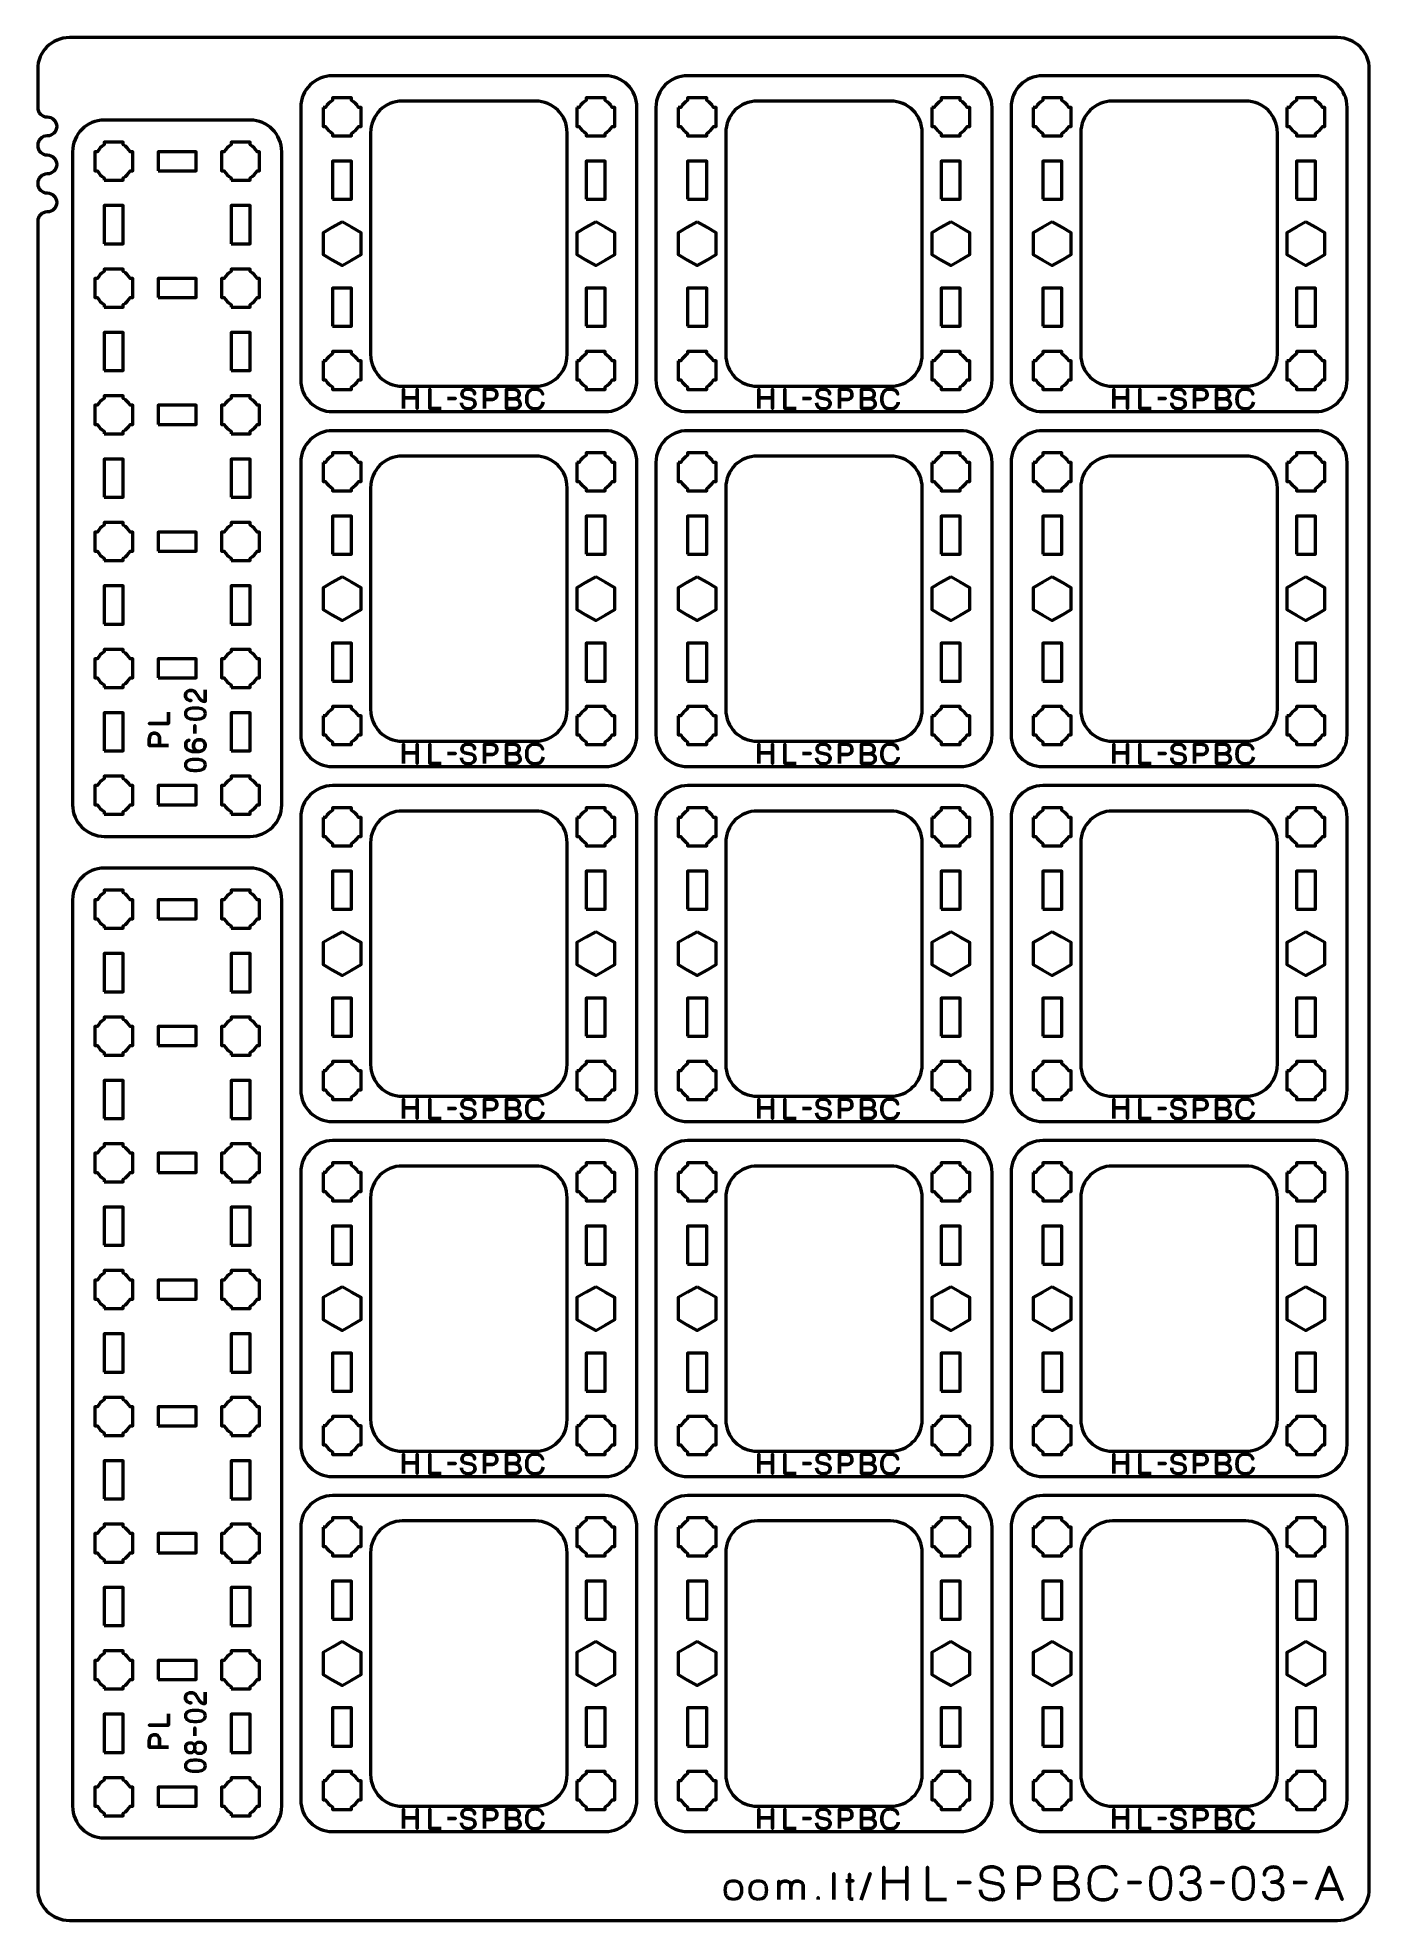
# Model space of a CAD drawing. Header units: centimetres. Extents: x -21 to 0, y -29.7 to 0.
import ezdxf

# ---------------------------------------------------------------- set-up
doc = ezdxf.new("R2010")
doc.units = ezdxf.units.CM
doc.header["$MEASUREMENT"] = 0
doc.layers.add('Layer 1', color=7, linetype='Continuous')

msp = doc.modelspace()

# ---------------------------------------------------------------- linework, layer by layer
at = {"layer": 'Layer 1', "lineweight": 53}
for points in [[(-16.35, -2.55), (-16.05, -2.55), (-16.05, -1.95), (-16.35, -1.95), (-16.35, -2.55)], [(-12.35, -2.55), (-12.05, -2.55), (-12.05, -1.95), (-12.35, -1.95), (-12.35, -2.55)], [(-10.75, -2.55), (-10.45, -2.55), (-10.45, -1.95), (-10.75, -1.95), (-10.75, -2.55)], [(-6.75, -2.55), (-6.45, -2.55), (-6.45, -1.95), (-6.75, -1.95), (-6.75, -2.55)], [(-5.15, -2.55), (-4.85, -2.55), (-4.85, -1.95), (-5.15, -1.95), (-5.15, -2.55)], [(-1.15, -2.55), (-0.85, -2.55), (-0.85, -1.95), (-1.15, -1.95), (-1.15, -2.55)], [(-16.35, -4.55), (-16.05, -4.55), (-16.05, -3.95), (-16.35, -3.95), (-16.35, -4.55)], [(-12.35, -4.55), (-12.05, -4.55), (-12.05, -3.95), (-12.35, -3.95), (-12.35, -4.55)], [(-10.75, -4.55), (-10.45, -4.55), (-10.45, -3.95), (-10.75, -3.95), (-10.75, -4.55)], [(-6.75, -4.55), (-6.45, -4.55), (-6.45, -3.95), (-6.75, -3.95), (-6.75, -4.55)], [(-5.15, -4.55), (-4.85, -4.55), (-4.85, -3.95), (-5.15, -3.95), (-5.15, -4.55)], [(-1.15, -4.55), (-0.85, -4.55), (-0.85, -3.95), (-1.15, -3.95), (-1.15, -4.55)], [(-16.35, -8.15), (-16.05, -8.15), (-16.05, -7.55), (-16.35, -7.55), (-16.35, -8.15)], [(-12.35, -8.15), (-12.05, -8.15), (-12.05, -7.55), (-12.35, -7.55), (-12.35, -8.15)], [(-10.75, -8.15), (-10.45, -8.15), (-10.45, -7.55), (-10.75, -7.55), (-10.75, -8.15)], [(-6.75, -8.15), (-6.45, -8.15), (-6.45, -7.55), (-6.75, -7.55), (-6.75, -8.15)], [(-5.15, -8.15), (-4.85, -8.15), (-4.85, -7.55), (-5.15, -7.55), (-5.15, -8.15)], [(-1.15, -8.15), (-0.85, -8.15), (-0.85, -7.55), (-1.15, -7.55), (-1.15, -8.15)], [(-16.35, -10.15), (-16.05, -10.15), (-16.05, -9.55), (-16.35, -9.55), (-16.35, -10.15)], [(-12.35, -10.15), (-12.05, -10.15), (-12.05, -9.55), (-12.35, -9.55), (-12.35, -10.15)], [(-10.75, -10.15), (-10.45, -10.15), (-10.45, -9.55), (-10.75, -9.55), (-10.75, -10.15)], [(-6.75, -10.15), (-6.45, -10.15), (-6.45, -9.55), (-6.75, -9.55), (-6.75, -10.15)], [(-5.15, -10.15), (-4.85, -10.15), (-4.85, -9.55), (-5.15, -9.55), (-5.15, -10.15)], [(-1.15, -10.15), (-0.85, -10.15), (-0.85, -9.55), (-1.15, -9.55), (-1.15, -10.15)], [(-16.35, -13.75), (-16.05, -13.75), (-16.05, -13.15), (-16.35, -13.15), (-16.35, -13.75)], [(-12.35, -13.75), (-12.05, -13.75), (-12.05, -13.15), (-12.35, -13.15), (-12.35, -13.75)], [(-10.75, -13.75), (-10.45, -13.75), (-10.45, -13.15), (-10.75, -13.15), (-10.75, -13.75)], [(-6.75, -13.75), (-6.45, -13.75), (-6.45, -13.15), (-6.75, -13.15), (-6.75, -13.75)], [(-5.15, -13.75), (-4.85, -13.75), (-4.85, -13.15), (-5.15, -13.15), (-5.15, -13.75)], [(-1.15, -13.75), (-0.85, -13.75), (-0.85, -13.15), (-1.15, -13.15), (-1.15, -13.75)], [(-16.35, -15.75), (-16.05, -15.75), (-16.05, -15.15), (-16.35, -15.15), (-16.35, -15.75)], [(-12.35, -15.75), (-12.05, -15.75), (-12.05, -15.15), (-12.35, -15.15), (-12.35, -15.75)], [(-10.75, -15.75), (-10.45, -15.75), (-10.45, -15.15), (-10.75, -15.15), (-10.75, -15.75)], [(-6.75, -15.75), (-6.45, -15.75), (-6.45, -15.15), (-6.75, -15.15), (-6.75, -15.75)], [(-5.15, -15.75), (-4.85, -15.75), (-4.85, -15.15), (-5.15, -15.15), (-5.15, -15.75)], [(-1.15, -15.75), (-0.85, -15.75), (-0.85, -15.15), (-1.15, -15.15), (-1.15, -15.75)], [(-16.35, -19.35), (-16.05, -19.35), (-16.05, -18.75), (-16.35, -18.75), (-16.35, -19.35)], [(-12.35, -19.35), (-12.05, -19.35), (-12.05, -18.75), (-12.35, -18.75), (-12.35, -19.35)], [(-10.75, -19.35), (-10.45, -19.35), (-10.45, -18.75), (-10.75, -18.75), (-10.75, -19.35)], [(-6.75, -19.35), (-6.45, -19.35), (-6.45, -18.75), (-6.75, -18.75), (-6.75, -19.35)], [(-5.15, -19.35), (-4.85, -19.35), (-4.85, -18.75), (-5.15, -18.75), (-5.15, -19.35)], [(-1.15, -19.35), (-0.85, -19.35), (-0.85, -18.75), (-1.15, -18.75), (-1.15, -19.35)], [(-16.35, -21.35), (-16.05, -21.35), (-16.05, -20.75), (-16.35, -20.75), (-16.35, -21.35)], [(-12.35, -21.35), (-12.05, -21.35), (-12.05, -20.75), (-12.35, -20.75), (-12.35, -21.35)], [(-10.75, -21.35), (-10.45, -21.35), (-10.45, -20.75), (-10.75, -20.75), (-10.75, -21.35)], [(-6.75, -21.35), (-6.45, -21.35), (-6.45, -20.75), (-6.75, -20.75), (-6.75, -21.35)], [(-5.15, -21.35), (-4.85, -21.35), (-4.85, -20.75), (-5.15, -20.75), (-5.15, -21.35)], [(-1.15, -21.35), (-0.85, -21.35), (-0.85, -20.75), (-1.15, -20.75), (-1.15, -21.35)], [(-16.35, -24.95), (-16.05, -24.95), (-16.05, -24.35), (-16.35, -24.35), (-16.35, -24.95)], [(-12.35, -24.95), (-12.05, -24.95), (-12.05, -24.35), (-12.35, -24.35), (-12.35, -24.95)], [(-10.75, -24.95), (-10.45, -24.95), (-10.45, -24.35), (-10.75, -24.35), (-10.75, -24.95)], [(-6.75, -24.95), (-6.45, -24.95), (-6.45, -24.35), (-6.75, -24.35), (-6.75, -24.95)], [(-5.15, -24.95), (-4.85, -24.95), (-4.85, -24.35), (-5.15, -24.35), (-5.15, -24.95)], [(-1.15, -24.95), (-0.85, -24.95), (-0.85, -24.35), (-1.15, -24.35), (-1.15, -24.95)], [(-16.35, -26.95), (-16.05, -26.95), (-16.05, -26.35), (-16.35, -26.35), (-16.35, -26.95)], [(-12.35, -26.95), (-12.05, -26.95), (-12.05, -26.35), (-12.35, -26.35), (-12.35, -26.95)], [(-10.75, -26.95), (-10.45, -26.95), (-10.45, -26.35), (-10.75, -26.35), (-10.75, -26.95)], [(-6.75, -26.95), (-6.45, -26.95), (-6.45, -26.35), (-6.75, -26.35), (-6.75, -26.95)], [(-5.15, -26.95), (-4.85, -26.95), (-4.85, -26.35), (-5.15, -26.35), (-5.15, -26.95)], [(-1.15, -26.95), (-0.85, -26.95), (-0.85, -26.35), (-1.15, -26.35), (-1.15, -26.95)]]:
    msp.add_lwpolyline(points, close=True, dxfattribs=at)
at = {"layer": 'Layer 1', "color": 1, "lineweight": 53}
msp.add_open_spline([(-21.00003, -29.19995), (-21.00003, -29.19995), (-21.00003, -2.89992), (-21.00003, -2.89992), (-21.00003, -2.89992), (-21.00003, -2.81709), (-20.93286, -2.74992), (-20.85003, -2.74992), (-20.85003, -2.74992), (-20.7672, -2.74992), (-20.70003, -2.68275), (-20.70003, -2.59992), (-20.70003, -2.59992), (-20.70003, -2.51709), (-20.7672, -2.44992), (-20.85003, -2.44992), (-20.85003, -2.44992), (-20.93286, -2.44992), (-21.00003, -2.38275), (-21.00003, -2.29992), (-21.00003, -2.29992), (-21.00003, -2.21709), (-20.93286, -2.14992), (-20.85003, -2.14992), (-20.85003, -2.14992), (-20.7672, -2.14992), (-20.70003, -2.08275), (-20.70003, -1.99992), (-20.70003, -1.99992), (-20.70003, -1.91709), (-20.7672, -1.84992), (-20.85003, -1.84992), (-20.85003, -1.84992), (-20.93286, -1.84992), (-21.00003, -1.78275), (-21.00003, -1.69992), (-21.00003, -1.69992), (-21.00003, -1.61709), (-20.93286, -1.54992), (-20.85003, -1.54992), (-20.85003, -1.54992), (-20.7672, -1.54992), (-20.70003, -1.48275), (-20.70003, -1.39992), (-20.70003, -1.39992), (-20.70003, -1.31709), (-20.7672, -1.24992), (-20.85003, -1.24992), (-20.85003, -1.24992), (-20.93286, -1.24992), (-21.00003, -1.18275), (-21.00003, -1.09992), (-21.00003, -1.09992), (-21.00003, -1.09992), (-21.00003, -0.49992), (-21.00003, -0.49992), (-21.00003, -0.49992), (-21.00003, -0.22295), (-20.77694, 0.00004), (-20.49994, 0.00004), (-20.49994, 0.00004), (-20.49994, 0.00004), (-0.50008, 0.00004), (-0.50008, 0.00004), (-0.50008, 0.00004), (-0.22294, 0.00004), (0.00002, -0.22295), (0.00002, -0.49992), (0.00002, -0.49992), (0.00002, -0.49992), (0.00002, -29.19995), (0.00002, -29.19995), (0.00002, -29.19995), (0.00002, -29.47695), (-0.22294, -29.70004), (-0.50008, -29.70004), (-0.50008, -29.70004), (-0.50008, -29.70004), (-20.49994, -29.70004), (-20.49994, -29.70004), (-20.49994, -29.70004), (-20.77694, -29.70004), (-21.00003, -29.47695), (-21.00003, -29.19995)], degree=3, knots=[0, 0, 0, 0, 0.04761905, 0.04761905, 0.04761905, 0.04761905, 0.0952381, 0.0952381, 0.0952381, 0.0952381, 0.14285714, 0.14285714, 0.14285714, 0.14285714, 0.19047619, 0.19047619, 0.19047619, 0.19047619, 0.23809524, 0.23809524, 0.23809524, 0.23809524, 0.28571429, 0.28571429, 0.28571429, 0.28571429, 0.33333333, 0.33333333, 0.33333333, 0.33333333, 0.38095238, 0.38095238, 0.38095238, 0.38095238, 0.42857143, 0.42857143, 0.42857143, 0.42857143, 0.47619048, 0.47619048, 0.47619048, 0.47619048, 0.52380952, 0.52380952, 0.52380952, 0.52380952, 0.57142857, 0.57142857, 0.57142857, 0.57142857, 0.61904762, 0.61904762, 0.61904762, 0.61904762, 0.66666667, 0.66666667, 0.66666667, 0.66666667, 0.71428571, 0.71428571, 0.71428571, 0.71428571, 0.76190476, 0.76190476, 0.76190476, 0.76190476, 0.80952381, 0.80952381, 0.80952381, 0.80952381, 0.85714286, 0.85714286, 0.85714286, 0.85714286, 0.9047619, 0.9047619, 0.9047619, 0.9047619, 0.95238095, 0.95238095, 0.95238095, 0.95238095, 1, 1, 1, 1], dxfattribs=at)
at = {"layer": 'Layer 1', "color": 3, "lineweight": 53}
for points in [[(-16.85, -5.4), (-16.85, -5.4), (-16.85, -1.1), (-16.85, -1.1), (-16.85, -1.1), (-16.85, -0.82391), (-16.62609, -0.6), (-16.35, -0.6), (-16.35, -0.6), (-16.35, -0.6), (-12.05, -0.6), (-12.05, -0.6), (-12.05, -0.6), (-11.77391, -0.6), (-11.55, -0.82391), (-11.55, -1.1), (-11.55, -1.1), (-11.55, -1.1), (-11.55, -5.4), (-11.55, -5.4), (-11.55, -5.4), (-11.55, -5.67609), (-11.77391, -5.9), (-12.05, -5.9), (-12.05, -5.9), (-12.05, -5.9), (-16.35, -5.9), (-16.35, -5.9), (-16.35, -5.9), (-16.62609, -5.9), (-16.85, -5.67609), (-16.85, -5.4)], [(-11.25, -5.4), (-11.25, -5.4), (-11.25, -1.1), (-11.25, -1.1), (-11.25, -1.1), (-11.25, -0.82391), (-11.02609, -0.6), (-10.75, -0.6), (-10.75, -0.6), (-10.75, -0.6), (-6.45, -0.6), (-6.45, -0.6), (-6.45, -0.6), (-6.17391, -0.6), (-5.95, -0.82391), (-5.95, -1.1), (-5.95, -1.1), (-5.95, -1.1), (-5.95, -5.4), (-5.95, -5.4), (-5.95, -5.4), (-5.95, -5.67609), (-6.17391, -5.9), (-6.45, -5.9), (-6.45, -5.9), (-6.45, -5.9), (-10.75, -5.9), (-10.75, -5.9), (-10.75, -5.9), (-11.02609, -5.9), (-11.25, -5.67609), (-11.25, -5.4)], [(-5.65, -5.4), (-5.65, -5.4), (-5.65, -1.1), (-5.65, -1.1), (-5.65, -1.1), (-5.65, -0.82391), (-5.42609, -0.6), (-5.15, -0.6), (-5.15, -0.6), (-5.15, -0.6), (-0.85, -0.6), (-0.85, -0.6), (-0.85, -0.6), (-0.57391, -0.6), (-0.35, -0.82391), (-0.35, -1.1), (-0.35, -1.1), (-0.35, -1.1), (-0.35, -5.4), (-0.35, -5.4), (-0.35, -5.4), (-0.35, -5.67609), (-0.57391, -5.9), (-0.85, -5.9), (-0.85, -5.9), (-0.85, -5.9), (-5.15, -5.9), (-5.15, -5.9), (-5.15, -5.9), (-5.42609, -5.9), (-5.65, -5.67609), (-5.65, -5.4)], [(-17.65, -12.6), (-17.65, -12.6), (-19.95, -12.6), (-19.95, -12.6), (-19.95, -12.6), (-20.22609, -12.6), (-20.45, -12.37609), (-20.45, -12.1), (-20.45, -12.1), (-20.45, -12.1), (-20.45, -1.8), (-20.45, -1.8), (-20.45, -1.8), (-20.45, -1.52391), (-20.22609, -1.3), (-19.95, -1.3), (-19.95, -1.3), (-19.95, -1.3), (-17.65, -1.3), (-17.65, -1.3), (-17.65, -1.3), (-17.37391, -1.3), (-17.15, -1.52391), (-17.15, -1.8), (-17.15, -1.8), (-17.15, -1.8), (-17.15, -12.1), (-17.15, -12.1), (-17.15, -12.1), (-17.15, -12.37609), (-17.37391, -12.6), (-17.65, -12.6)], [(-16.85, -11), (-16.85, -11), (-16.85, -6.7), (-16.85, -6.7), (-16.85, -6.7), (-16.85, -6.42391), (-16.62609, -6.2), (-16.35, -6.2), (-16.35, -6.2), (-16.35, -6.2), (-12.05, -6.2), (-12.05, -6.2), (-12.05, -6.2), (-11.77391, -6.2), (-11.55, -6.42391), (-11.55, -6.7), (-11.55, -6.7), (-11.55, -6.7), (-11.55, -11), (-11.55, -11), (-11.55, -11), (-11.55, -11.27609), (-11.77391, -11.5), (-12.05, -11.5), (-12.05, -11.5), (-12.05, -11.5), (-16.35, -11.5), (-16.35, -11.5), (-16.35, -11.5), (-16.62609, -11.5), (-16.85, -11.27609), (-16.85, -11)], [(-11.25, -11), (-11.25, -11), (-11.25, -6.7), (-11.25, -6.7), (-11.25, -6.7), (-11.25, -6.42391), (-11.02609, -6.2), (-10.75, -6.2), (-10.75, -6.2), (-10.75, -6.2), (-6.45, -6.2), (-6.45, -6.2), (-6.45, -6.2), (-6.17391, -6.2), (-5.95, -6.42391), (-5.95, -6.7), (-5.95, -6.7), (-5.95, -6.7), (-5.95, -11), (-5.95, -11), (-5.95, -11), (-5.95, -11.27609), (-6.17391, -11.5), (-6.45, -11.5), (-6.45, -11.5), (-6.45, -11.5), (-10.75, -11.5), (-10.75, -11.5), (-10.75, -11.5), (-11.02609, -11.5), (-11.25, -11.27609), (-11.25, -11)], [(-5.65, -11), (-5.65, -11), (-5.65, -6.7), (-5.65, -6.7), (-5.65, -6.7), (-5.65, -6.42391), (-5.42609, -6.2), (-5.15, -6.2), (-5.15, -6.2), (-5.15, -6.2), (-0.85, -6.2), (-0.85, -6.2), (-0.85, -6.2), (-0.57391, -6.2), (-0.35, -6.42391), (-0.35, -6.7), (-0.35, -6.7), (-0.35, -6.7), (-0.35, -11), (-0.35, -11), (-0.35, -11), (-0.35, -11.27609), (-0.57391, -11.5), (-0.85, -11.5), (-0.85, -11.5), (-0.85, -11.5), (-5.15, -11.5), (-5.15, -11.5), (-5.15, -11.5), (-5.42609, -11.5), (-5.65, -11.27609), (-5.65, -11)], [(-16.85, -16.6), (-16.85, -16.6), (-16.85, -12.3), (-16.85, -12.3), (-16.85, -12.3), (-16.85, -12.02391), (-16.62609, -11.8), (-16.35, -11.8), (-16.35, -11.8), (-16.35, -11.8), (-12.05, -11.8), (-12.05, -11.8), (-12.05, -11.8), (-11.77391, -11.8), (-11.55, -12.02391), (-11.55, -12.3), (-11.55, -12.3), (-11.55, -12.3), (-11.55, -16.6), (-11.55, -16.6), (-11.55, -16.6), (-11.55, -16.87609), (-11.77391, -17.1), (-12.05, -17.1), (-12.05, -17.1), (-12.05, -17.1), (-16.35, -17.1), (-16.35, -17.1), (-16.35, -17.1), (-16.62609, -17.1), (-16.85, -16.87609), (-16.85, -16.6)], [(-11.25, -16.6), (-11.25, -16.6), (-11.25, -12.3), (-11.25, -12.3), (-11.25, -12.3), (-11.25, -12.02391), (-11.02609, -11.8), (-10.75, -11.8), (-10.75, -11.8), (-10.75, -11.8), (-6.45, -11.8), (-6.45, -11.8), (-6.45, -11.8), (-6.17391, -11.8), (-5.95, -12.02391), (-5.95, -12.3), (-5.95, -12.3), (-5.95, -12.3), (-5.95, -16.6), (-5.95, -16.6), (-5.95, -16.6), (-5.95, -16.87609), (-6.17391, -17.1), (-6.45, -17.1), (-6.45, -17.1), (-6.45, -17.1), (-10.75, -17.1), (-10.75, -17.1), (-10.75, -17.1), (-11.02609, -17.1), (-11.25, -16.87609), (-11.25, -16.6)], [(-5.65, -16.6), (-5.65, -16.6), (-5.65, -12.3), (-5.65, -12.3), (-5.65, -12.3), (-5.65, -12.02391), (-5.42609, -11.8), (-5.15, -11.8), (-5.15, -11.8), (-5.15, -11.8), (-0.85, -11.8), (-0.85, -11.8), (-0.85, -11.8), (-0.57391, -11.8), (-0.35, -12.02391), (-0.35, -12.3), (-0.35, -12.3), (-0.35, -12.3), (-0.35, -16.6), (-0.35, -16.6), (-0.35, -16.6), (-0.35, -16.87609), (-0.57391, -17.1), (-0.85, -17.1), (-0.85, -17.1), (-0.85, -17.1), (-5.15, -17.1), (-5.15, -17.1), (-5.15, -17.1), (-5.42609, -17.1), (-5.65, -16.87609), (-5.65, -16.6)], [(-17.65, -28.4), (-17.65, -28.4), (-19.95, -28.4), (-19.95, -28.4), (-19.95, -28.4), (-20.22609, -28.4), (-20.45, -28.17609), (-20.45, -27.9), (-20.45, -27.9), (-20.45, -27.9), (-20.45, -13.6), (-20.45, -13.6), (-20.45, -13.6), (-20.45, -13.32391), (-20.22609, -13.1), (-19.95, -13.1), (-19.95, -13.1), (-19.95, -13.1), (-17.65, -13.1), (-17.65, -13.1), (-17.65, -13.1), (-17.37391, -13.1), (-17.15, -13.32391), (-17.15, -13.6), (-17.15, -13.6), (-17.15, -13.6), (-17.15, -27.9), (-17.15, -27.9), (-17.15, -27.9), (-17.15, -28.17609), (-17.37391, -28.4), (-17.65, -28.4)], [(-16.85, -22.2), (-16.85, -22.2), (-16.85, -17.9), (-16.85, -17.9), (-16.85, -17.9), (-16.85, -17.62391), (-16.62609, -17.4), (-16.35, -17.4), (-16.35, -17.4), (-16.35, -17.4), (-12.05, -17.4), (-12.05, -17.4), (-12.05, -17.4), (-11.77391, -17.4), (-11.55, -17.62391), (-11.55, -17.9), (-11.55, -17.9), (-11.55, -17.9), (-11.55, -22.2), (-11.55, -22.2), (-11.55, -22.2), (-11.55, -22.47609), (-11.77391, -22.7), (-12.05, -22.7), (-12.05, -22.7), (-12.05, -22.7), (-16.35, -22.7), (-16.35, -22.7), (-16.35, -22.7), (-16.62609, -22.7), (-16.85, -22.47609), (-16.85, -22.2)], [(-11.25, -22.2), (-11.25, -22.2), (-11.25, -17.9), (-11.25, -17.9), (-11.25, -17.9), (-11.25, -17.62391), (-11.02609, -17.4), (-10.75, -17.4), (-10.75, -17.4), (-10.75, -17.4), (-6.45, -17.4), (-6.45, -17.4), (-6.45, -17.4), (-6.17391, -17.4), (-5.95, -17.62391), (-5.95, -17.9), (-5.95, -17.9), (-5.95, -17.9), (-5.95, -22.2), (-5.95, -22.2), (-5.95, -22.2), (-5.95, -22.47609), (-6.17391, -22.7), (-6.45, -22.7), (-6.45, -22.7), (-6.45, -22.7), (-10.75, -22.7), (-10.75, -22.7), (-10.75, -22.7), (-11.02609, -22.7), (-11.25, -22.47609), (-11.25, -22.2)], [(-5.65, -22.2), (-5.65, -22.2), (-5.65, -17.9), (-5.65, -17.9), (-5.65, -17.9), (-5.65, -17.62391), (-5.42609, -17.4), (-5.15, -17.4), (-5.15, -17.4), (-5.15, -17.4), (-0.85, -17.4), (-0.85, -17.4), (-0.85, -17.4), (-0.57391, -17.4), (-0.35, -17.62391), (-0.35, -17.9), (-0.35, -17.9), (-0.35, -17.9), (-0.35, -22.2), (-0.35, -22.2), (-0.35, -22.2), (-0.35, -22.47609), (-0.57391, -22.7), (-0.85, -22.7), (-0.85, -22.7), (-0.85, -22.7), (-5.15, -22.7), (-5.15, -22.7), (-5.15, -22.7), (-5.42609, -22.7), (-5.65, -22.47609), (-5.65, -22.2)], [(-16.85, -27.8), (-16.85, -27.8), (-16.85, -23.5), (-16.85, -23.5), (-16.85, -23.5), (-16.85, -23.22391), (-16.62609, -23), (-16.35, -23), (-16.35, -23), (-16.35, -23), (-12.05, -23), (-12.05, -23), (-12.05, -23), (-11.77391, -23), (-11.55, -23.22391), (-11.55, -23.5), (-11.55, -23.5), (-11.55, -23.5), (-11.55, -27.8), (-11.55, -27.8), (-11.55, -27.8), (-11.55, -28.07609), (-11.77391, -28.3), (-12.05, -28.3), (-12.05, -28.3), (-12.05, -28.3), (-16.35, -28.3), (-16.35, -28.3), (-16.35, -28.3), (-16.62609, -28.3), (-16.85, -28.07609), (-16.85, -27.8)], [(-11.25, -27.8), (-11.25, -27.8), (-11.25, -23.5), (-11.25, -23.5), (-11.25, -23.5), (-11.25, -23.22391), (-11.02609, -23), (-10.75, -23), (-10.75, -23), (-10.75, -23), (-6.45, -23), (-6.45, -23), (-6.45, -23), (-6.17391, -23), (-5.95, -23.22391), (-5.95, -23.5), (-5.95, -23.5), (-5.95, -23.5), (-5.95, -27.8), (-5.95, -27.8), (-5.95, -27.8), (-5.95, -28.07609), (-6.17391, -28.3), (-6.45, -28.3), (-6.45, -28.3), (-6.45, -28.3), (-10.75, -28.3), (-10.75, -28.3), (-10.75, -28.3), (-11.02609, -28.3), (-11.25, -28.07609), (-11.25, -27.8)], [(-5.65, -27.8), (-5.65, -27.8), (-5.65, -23.5), (-5.65, -23.5), (-5.65, -23.5), (-5.65, -23.22391), (-5.42609, -23), (-5.15, -23), (-5.15, -23), (-5.15, -23), (-0.85, -23), (-0.85, -23), (-0.85, -23), (-0.57391, -23), (-0.35, -23.22391), (-0.35, -23.5), (-0.35, -23.5), (-0.35, -23.5), (-0.35, -27.8), (-0.35, -27.8), (-0.35, -27.8), (-0.35, -28.07609), (-0.57391, -28.3), (-0.85, -28.3), (-0.85, -28.3), (-0.85, -28.3), (-5.15, -28.3), (-5.15, -28.3), (-5.15, -28.3), (-5.42609, -28.3), (-5.65, -28.07609), (-5.65, -27.8)]]:
    msp.add_open_spline(points, degree=3, knots=[0, 0, 0, 0, 0.125, 0.125, 0.125, 0.125, 0.25, 0.25, 0.25, 0.25, 0.375, 0.375, 0.375, 0.375, 0.5, 0.5, 0.5, 0.5, 0.625, 0.625, 0.625, 0.625, 0.75, 0.75, 0.75, 0.75, 0.875, 0.875, 0.875, 0.875, 1, 1, 1, 1], dxfattribs=at)
at = {"layer": 'Layer 1', "lineweight": 53}
for points, knots in [([(-16.5, -1.1), (-16.5, -1.1), (-16.45985, -1.1), (-16.45985, -1.1), (-16.45985, -1.1), (-16.4335, -1.05447), (-16.39553, -1.0165), (-16.35, -0.99015), (-16.35, -0.99015), (-16.35, -0.99015), (-16.35, -0.95), (-16.35, -0.95), (-16.35, -0.95), (-16.35, -0.95), (-16.2, -0.95), (-16.2, -0.95), (-16.2, -0.95), (-16.2, -0.95), (-16.05, -0.95), (-16.05, -0.95), (-16.05, -0.95), (-16.05, -0.95), (-16.05, -0.99015), (-16.05, -0.99015), (-16.05, -0.99015), (-16.00447, -1.0165), (-15.9665, -1.05447), (-15.94015, -1.1), (-15.94015, -1.1), (-15.94015, -1.1), (-15.9, -1.1), (-15.9, -1.1), (-15.9, -1.1), (-15.9, -1.1), (-15.9, -1.25), (-15.9, -1.25), (-15.9, -1.25), (-15.9, -1.25), (-15.9, -1.4), (-15.9, -1.4), (-15.9, -1.4), (-15.9, -1.4), (-15.94015, -1.4), (-15.94015, -1.4), (-15.94015, -1.4), (-15.9665, -1.44553), (-16.00447, -1.4835), (-16.05, -1.50985), (-16.05, -1.50985), (-16.05, -1.50985), (-16.05, -1.55), (-16.05, -1.55), (-16.05, -1.55), (-16.05, -1.55), (-16.2, -1.55), (-16.2, -1.55), (-16.2, -1.55), (-16.2, -1.55), (-16.35, -1.55), (-16.35, -1.55), (-16.35, -1.55), (-16.35, -1.55), (-16.35, -1.50985), (-16.35, -1.50985), (-16.35, -1.50985), (-16.39553, -1.4835), (-16.4335, -1.44553), (-16.45985, -1.4), (-16.45985, -1.4), (-16.45985, -1.4), (-16.5, -1.4), (-16.5, -1.4), (-16.5, -1.4), (-16.5, -1.4), (-16.5, -1.25), (-16.5, -1.25), (-16.5, -1.25), (-16.5, -1.25), (-16.5, -1.1), (-16.5, -1.1)], [0, 0, 0, 0, 0.05, 0.05, 0.05, 0.05, 0.1, 0.1, 0.1, 0.1, 0.15, 0.15, 0.15, 0.15, 0.2, 0.2, 0.2, 0.2, 0.25, 0.25, 0.25, 0.25, 0.3, 0.3, 0.3, 0.3, 0.35, 0.35, 0.35, 0.35, 0.4, 0.4, 0.4, 0.4, 0.45, 0.45, 0.45, 0.45, 0.5, 0.5, 0.5, 0.5, 0.55, 0.55, 0.55, 0.55, 0.6, 0.6, 0.6, 0.6, 0.65, 0.65, 0.65, 0.65, 0.7, 0.7, 0.7, 0.7, 0.75, 0.75, 0.75, 0.75, 0.8, 0.8, 0.8, 0.8, 0.85, 0.85, 0.85, 0.85, 0.9, 0.9, 0.9, 0.9, 0.95, 0.95, 0.95, 0.95, 1, 1, 1, 1]), ([(-15.75, -5), (-15.75, -5), (-15.75, -1.5), (-15.75, -1.5), (-15.75, -1.5), (-15.75, -1.22391), (-15.52609, -1), (-15.25, -1), (-15.25, -1), (-15.25, -1), (-13.15, -1), (-13.15, -1), (-13.15, -1), (-12.87391, -1), (-12.65, -1.22391), (-12.65, -1.5), (-12.65, -1.5), (-12.65, -1.5), (-12.65, -5), (-12.65, -5), (-12.65, -5), (-12.65, -5.27609), (-12.87391, -5.5), (-13.15, -5.5), (-13.15, -5.5), (-13.15, -5.5), (-15.25, -5.5), (-15.25, -5.5), (-15.25, -5.5), (-15.52609, -5.5), (-15.75, -5.27609), (-15.75, -5)], [0, 0, 0, 0, 0.125, 0.125, 0.125, 0.125, 0.25, 0.25, 0.25, 0.25, 0.375, 0.375, 0.375, 0.375, 0.5, 0.5, 0.5, 0.5, 0.625, 0.625, 0.625, 0.625, 0.75, 0.75, 0.75, 0.75, 0.875, 0.875, 0.875, 0.875, 1, 1, 1, 1]), ([(-12.5, -1.1), (-12.5, -1.1), (-12.45985, -1.1), (-12.45985, -1.1), (-12.45985, -1.1), (-12.4335, -1.05447), (-12.39553, -1.0165), (-12.35, -0.99015), (-12.35, -0.99015), (-12.35, -0.99015), (-12.35, -0.95), (-12.35, -0.95), (-12.35, -0.95), (-12.35, -0.95), (-12.2, -0.95), (-12.2, -0.95), (-12.2, -0.95), (-12.2, -0.95), (-12.05, -0.95), (-12.05, -0.95), (-12.05, -0.95), (-12.05, -0.95), (-12.05, -0.99015), (-12.05, -0.99015), (-12.05, -0.99015), (-12.00447, -1.0165), (-11.9665, -1.05447), (-11.94015, -1.1), (-11.94015, -1.1), (-11.94015, -1.1), (-11.9, -1.1), (-11.9, -1.1), (-11.9, -1.1), (-11.9, -1.1), (-11.9, -1.25), (-11.9, -1.25), (-11.9, -1.25), (-11.9, -1.25), (-11.9, -1.4), (-11.9, -1.4), (-11.9, -1.4), (-11.9, -1.4), (-11.94015, -1.4), (-11.94015, -1.4), (-11.94015, -1.4), (-11.9665, -1.44553), (-12.00447, -1.4835), (-12.05, -1.50985), (-12.05, -1.50985), (-12.05, -1.50985), (-12.05, -1.55), (-12.05, -1.55), (-12.05, -1.55), (-12.05, -1.55), (-12.2, -1.55), (-12.2, -1.55), (-12.2, -1.55), (-12.2, -1.55), (-12.35, -1.55), (-12.35, -1.55), (-12.35, -1.55), (-12.35, -1.55), (-12.35, -1.50985), (-12.35, -1.50985), (-12.35, -1.50985), (-12.39553, -1.4835), (-12.4335, -1.44553), (-12.45985, -1.4), (-12.45985, -1.4), (-12.45985, -1.4), (-12.5, -1.4), (-12.5, -1.4), (-12.5, -1.4), (-12.5, -1.4), (-12.5, -1.25), (-12.5, -1.25), (-12.5, -1.25), (-12.5, -1.25), (-12.5, -1.1), (-12.5, -1.1)], [0, 0, 0, 0, 0.05, 0.05, 0.05, 0.05, 0.1, 0.1, 0.1, 0.1, 0.15, 0.15, 0.15, 0.15, 0.2, 0.2, 0.2, 0.2, 0.25, 0.25, 0.25, 0.25, 0.3, 0.3, 0.3, 0.3, 0.35, 0.35, 0.35, 0.35, 0.4, 0.4, 0.4, 0.4, 0.45, 0.45, 0.45, 0.45, 0.5, 0.5, 0.5, 0.5, 0.55, 0.55, 0.55, 0.55, 0.6, 0.6, 0.6, 0.6, 0.65, 0.65, 0.65, 0.65, 0.7, 0.7, 0.7, 0.7, 0.75, 0.75, 0.75, 0.75, 0.8, 0.8, 0.8, 0.8, 0.85, 0.85, 0.85, 0.85, 0.9, 0.9, 0.9, 0.9, 0.95, 0.95, 0.95, 0.95, 1, 1, 1, 1]), ([(-10.9, -1.1), (-10.9, -1.1), (-10.85985, -1.1), (-10.85985, -1.1), (-10.85985, -1.1), (-10.8335, -1.05447), (-10.79553, -1.0165), (-10.75, -0.99015), (-10.75, -0.99015), (-10.75, -0.99015), (-10.75, -0.95), (-10.75, -0.95), (-10.75, -0.95), (-10.75, -0.95), (-10.6, -0.95), (-10.6, -0.95), (-10.6, -0.95), (-10.6, -0.95), (-10.45, -0.95), (-10.45, -0.95), (-10.45, -0.95), (-10.45, -0.95), (-10.45, -0.99015), (-10.45, -0.99015), (-10.45, -0.99015), (-10.40447, -1.0165), (-10.3665, -1.05447), (-10.34015, -1.1), (-10.34015, -1.1), (-10.34015, -1.1), (-10.3, -1.1), (-10.3, -1.1), (-10.3, -1.1), (-10.3, -1.1), (-10.3, -1.25), (-10.3, -1.25), (-10.3, -1.25), (-10.3, -1.25), (-10.3, -1.4), (-10.3, -1.4), (-10.3, -1.4), (-10.3, -1.4), (-10.34015, -1.4), (-10.34015, -1.4), (-10.34015, -1.4), (-10.3665, -1.44553), (-10.40447, -1.4835), (-10.45, -1.50985), (-10.45, -1.50985), (-10.45, -1.50985), (-10.45, -1.55), (-10.45, -1.55), (-10.45, -1.55), (-10.45, -1.55), (-10.6, -1.55), (-10.6, -1.55), (-10.6, -1.55), (-10.6, -1.55), (-10.75, -1.55), (-10.75, -1.55), (-10.75, -1.55), (-10.75, -1.55), (-10.75, -1.50985), (-10.75, -1.50985), (-10.75, -1.50985), (-10.79553, -1.4835), (-10.8335, -1.44553), (-10.85985, -1.4), (-10.85985, -1.4), (-10.85985, -1.4), (-10.9, -1.4), (-10.9, -1.4), (-10.9, -1.4), (-10.9, -1.4), (-10.9, -1.25), (-10.9, -1.25), (-10.9, -1.25), (-10.9, -1.25), (-10.9, -1.1), (-10.9, -1.1)], [0, 0, 0, 0, 0.05, 0.05, 0.05, 0.05, 0.1, 0.1, 0.1, 0.1, 0.15, 0.15, 0.15, 0.15, 0.2, 0.2, 0.2, 0.2, 0.25, 0.25, 0.25, 0.25, 0.3, 0.3, 0.3, 0.3, 0.35, 0.35, 0.35, 0.35, 0.4, 0.4, 0.4, 0.4, 0.45, 0.45, 0.45, 0.45, 0.5, 0.5, 0.5, 0.5, 0.55, 0.55, 0.55, 0.55, 0.6, 0.6, 0.6, 0.6, 0.65, 0.65, 0.65, 0.65, 0.7, 0.7, 0.7, 0.7, 0.75, 0.75, 0.75, 0.75, 0.8, 0.8, 0.8, 0.8, 0.85, 0.85, 0.85, 0.85, 0.9, 0.9, 0.9, 0.9, 0.95, 0.95, 0.95, 0.95, 1, 1, 1, 1]), ([(-10.15, -5), (-10.15, -5), (-10.15, -1.5), (-10.15, -1.5), (-10.15, -1.5), (-10.15, -1.22391), (-9.92609, -1), (-9.65, -1), (-9.65, -1), (-9.65, -1), (-7.55, -1), (-7.55, -1), (-7.55, -1), (-7.27391, -1), (-7.05, -1.22391), (-7.05, -1.5), (-7.05, -1.5), (-7.05, -1.5), (-7.05, -5), (-7.05, -5), (-7.05, -5), (-7.05, -5.27609), (-7.27391, -5.5), (-7.55, -5.5), (-7.55, -5.5), (-7.55, -5.5), (-9.65, -5.5), (-9.65, -5.5), (-9.65, -5.5), (-9.92609, -5.5), (-10.15, -5.27609), (-10.15, -5)], [0, 0, 0, 0, 0.125, 0.125, 0.125, 0.125, 0.25, 0.25, 0.25, 0.25, 0.375, 0.375, 0.375, 0.375, 0.5, 0.5, 0.5, 0.5, 0.625, 0.625, 0.625, 0.625, 0.75, 0.75, 0.75, 0.75, 0.875, 0.875, 0.875, 0.875, 1, 1, 1, 1]), ([(-6.9, -1.1), (-6.9, -1.1), (-6.85985, -1.1), (-6.85985, -1.1), (-6.85985, -1.1), (-6.8335, -1.05447), (-6.79553, -1.0165), (-6.75, -0.99015), (-6.75, -0.99015), (-6.75, -0.99015), (-6.75, -0.95), (-6.75, -0.95), (-6.75, -0.95), (-6.75, -0.95), (-6.6, -0.95), (-6.6, -0.95), (-6.6, -0.95), (-6.6, -0.95), (-6.45, -0.95), (-6.45, -0.95), (-6.45, -0.95), (-6.45, -0.95), (-6.45, -0.99015), (-6.45, -0.99015), (-6.45, -0.99015), (-6.40447, -1.0165), (-6.3665, -1.05447), (-6.34015, -1.1), (-6.34015, -1.1), (-6.34015, -1.1), (-6.3, -1.1), (-6.3, -1.1), (-6.3, -1.1), (-6.3, -1.1), (-6.3, -1.25), (-6.3, -1.25), (-6.3, -1.25), (-6.3, -1.25), (-6.3, -1.4), (-6.3, -1.4), (-6.3, -1.4), (-6.3, -1.4), (-6.34015, -1.4), (-6.34015, -1.4), (-6.34015, -1.4), (-6.3665, -1.44553), (-6.40447, -1.4835), (-6.45, -1.50985), (-6.45, -1.50985), (-6.45, -1.50985), (-6.45, -1.55), (-6.45, -1.55), (-6.45, -1.55), (-6.45, -1.55), (-6.6, -1.55), (-6.6, -1.55), (-6.6, -1.55), (-6.6, -1.55), (-6.75, -1.55), (-6.75, -1.55), (-6.75, -1.55), (-6.75, -1.55), (-6.75, -1.50985), (-6.75, -1.50985), (-6.75, -1.50985), (-6.79553, -1.4835), (-6.8335, -1.44553), (-6.85985, -1.4), (-6.85985, -1.4), (-6.85985, -1.4), (-6.9, -1.4), (-6.9, -1.4), (-6.9, -1.4), (-6.9, -1.4), (-6.9, -1.25), (-6.9, -1.25), (-6.9, -1.25), (-6.9, -1.25), (-6.9, -1.1), (-6.9, -1.1)], [0, 0, 0, 0, 0.05, 0.05, 0.05, 0.05, 0.1, 0.1, 0.1, 0.1, 0.15, 0.15, 0.15, 0.15, 0.2, 0.2, 0.2, 0.2, 0.25, 0.25, 0.25, 0.25, 0.3, 0.3, 0.3, 0.3, 0.35, 0.35, 0.35, 0.35, 0.4, 0.4, 0.4, 0.4, 0.45, 0.45, 0.45, 0.45, 0.5, 0.5, 0.5, 0.5, 0.55, 0.55, 0.55, 0.55, 0.6, 0.6, 0.6, 0.6, 0.65, 0.65, 0.65, 0.65, 0.7, 0.7, 0.7, 0.7, 0.75, 0.75, 0.75, 0.75, 0.8, 0.8, 0.8, 0.8, 0.85, 0.85, 0.85, 0.85, 0.9, 0.9, 0.9, 0.9, 0.95, 0.95, 0.95, 0.95, 1, 1, 1, 1]), ([(-5.3, -1.1), (-5.3, -1.1), (-5.25985, -1.1), (-5.25985, -1.1), (-5.25985, -1.1), (-5.2335, -1.05447), (-5.19553, -1.0165), (-5.15, -0.99015), (-5.15, -0.99015), (-5.15, -0.99015), (-5.15, -0.95), (-5.15, -0.95), (-5.15, -0.95), (-5.15, -0.95), (-5, -0.95), (-5, -0.95), (-5, -0.95), (-5, -0.95), (-4.85, -0.95), (-4.85, -0.95), (-4.85, -0.95), (-4.85, -0.95), (-4.85, -0.99015), (-4.85, -0.99015), (-4.85, -0.99015), (-4.80447, -1.0165), (-4.7665, -1.05447), (-4.74015, -1.1), (-4.74015, -1.1), (-4.74015, -1.1), (-4.7, -1.1), (-4.7, -1.1), (-4.7, -1.1), (-4.7, -1.1), (-4.7, -1.25), (-4.7, -1.25), (-4.7, -1.25), (-4.7, -1.25), (-4.7, -1.4), (-4.7, -1.4), (-4.7, -1.4), (-4.7, -1.4), (-4.74015, -1.4), (-4.74015, -1.4), (-4.74015, -1.4), (-4.7665, -1.44553), (-4.80447, -1.4835), (-4.85, -1.50985), (-4.85, -1.50985), (-4.85, -1.50985), (-4.85, -1.55), (-4.85, -1.55), (-4.85, -1.55), (-4.85, -1.55), (-5, -1.55), (-5, -1.55), (-5, -1.55), (-5, -1.55), (-5.15, -1.55), (-5.15, -1.55), (-5.15, -1.55), (-5.15, -1.55), (-5.15, -1.50985), (-5.15, -1.50985), (-5.15, -1.50985), (-5.19553, -1.4835), (-5.2335, -1.44553), (-5.25985, -1.4), (-5.25985, -1.4), (-5.25985, -1.4), (-5.3, -1.4), (-5.3, -1.4), (-5.3, -1.4), (-5.3, -1.4), (-5.3, -1.25), (-5.3, -1.25), (-5.3, -1.25), (-5.3, -1.25), (-5.3, -1.1), (-5.3, -1.1)], [0, 0, 0, 0, 0.05, 0.05, 0.05, 0.05, 0.1, 0.1, 0.1, 0.1, 0.15, 0.15, 0.15, 0.15, 0.2, 0.2, 0.2, 0.2, 0.25, 0.25, 0.25, 0.25, 0.3, 0.3, 0.3, 0.3, 0.35, 0.35, 0.35, 0.35, 0.4, 0.4, 0.4, 0.4, 0.45, 0.45, 0.45, 0.45, 0.5, 0.5, 0.5, 0.5, 0.55, 0.55, 0.55, 0.55, 0.6, 0.6, 0.6, 0.6, 0.65, 0.65, 0.65, 0.65, 0.7, 0.7, 0.7, 0.7, 0.75, 0.75, 0.75, 0.75, 0.8, 0.8, 0.8, 0.8, 0.85, 0.85, 0.85, 0.85, 0.9, 0.9, 0.9, 0.9, 0.95, 0.95, 0.95, 0.95, 1, 1, 1, 1]), ([(-4.55, -5), (-4.55, -5), (-4.55, -1.5), (-4.55, -1.5), (-4.55, -1.5), (-4.55, -1.22391), (-4.32609, -1), (-4.05, -1), (-4.05, -1), (-4.05, -1), (-1.95, -1), (-1.95, -1), (-1.95, -1), (-1.67391, -1), (-1.45, -1.22391), (-1.45, -1.5), (-1.45, -1.5), (-1.45, -1.5), (-1.45, -5), (-1.45, -5), (-1.45, -5), (-1.45, -5.27609), (-1.67391, -5.5), (-1.95, -5.5), (-1.95, -5.5), (-1.95, -5.5), (-4.05, -5.5), (-4.05, -5.5), (-4.05, -5.5), (-4.32609, -5.5), (-4.55, -5.27609), (-4.55, -5)], [0, 0, 0, 0, 0.125, 0.125, 0.125, 0.125, 0.25, 0.25, 0.25, 0.25, 0.375, 0.375, 0.375, 0.375, 0.5, 0.5, 0.5, 0.5, 0.625, 0.625, 0.625, 0.625, 0.75, 0.75, 0.75, 0.75, 0.875, 0.875, 0.875, 0.875, 1, 1, 1, 1]), ([(-1.3, -1.1), (-1.3, -1.1), (-1.25985, -1.1), (-1.25985, -1.1), (-1.25985, -1.1), (-1.2335, -1.05447), (-1.19553, -1.0165), (-1.15, -0.99015), (-1.15, -0.99015), (-1.15, -0.99015), (-1.15, -0.95), (-1.15, -0.95), (-1.15, -0.95), (-1.15, -0.95), (-1, -0.95), (-1, -0.95), (-1, -0.95), (-1, -0.95), (-0.85, -0.95), (-0.85, -0.95), (-0.85, -0.95), (-0.85, -0.95), (-0.85, -0.99015), (-0.85, -0.99015), (-0.85, -0.99015), (-0.80447, -1.0165), (-0.7665, -1.05447), (-0.74015, -1.1), (-0.74015, -1.1), (-0.74015, -1.1), (-0.7, -1.1), (-0.7, -1.1), (-0.7, -1.1), (-0.7, -1.1), (-0.7, -1.25), (-0.7, -1.25), (-0.7, -1.25), (-0.7, -1.25), (-0.7, -1.4), (-0.7, -1.4), (-0.7, -1.4), (-0.7, -1.4), (-0.74015, -1.4), (-0.74015, -1.4), (-0.74015, -1.4), (-0.7665, -1.44553), (-0.80447, -1.4835), (-0.85, -1.50985), (-0.85, -1.50985), (-0.85, -1.50985), (-0.85, -1.55), (-0.85, -1.55), (-0.85, -1.55), (-0.85, -1.55), (-1, -1.55), (-1, -1.55), (-1, -1.55), (-1, -1.55), (-1.15, -1.55), (-1.15, -1.55), (-1.15, -1.55), (-1.15, -1.55), (-1.15, -1.50985), (-1.15, -1.50985), (-1.15, -1.50985), (-1.19553, -1.4835), (-1.2335, -1.44553), (-1.25985, -1.4), (-1.25985, -1.4), (-1.25985, -1.4), (-1.3, -1.4), (-1.3, -1.4), (-1.3, -1.4), (-1.3, -1.4), (-1.3, -1.25), (-1.3, -1.25), (-1.3, -1.25), (-1.3, -1.25), (-1.3, -1.1), (-1.3, -1.1)], [0, 0, 0, 0, 0.05, 0.05, 0.05, 0.05, 0.1, 0.1, 0.1, 0.1, 0.15, 0.15, 0.15, 0.15, 0.2, 0.2, 0.2, 0.2, 0.25, 0.25, 0.25, 0.25, 0.3, 0.3, 0.3, 0.3, 0.35, 0.35, 0.35, 0.35, 0.4, 0.4, 0.4, 0.4, 0.45, 0.45, 0.45, 0.45, 0.5, 0.5, 0.5, 0.5, 0.55, 0.55, 0.55, 0.55, 0.6, 0.6, 0.6, 0.6, 0.65, 0.65, 0.65, 0.65, 0.7, 0.7, 0.7, 0.7, 0.75, 0.75, 0.75, 0.75, 0.8, 0.8, 0.8, 0.8, 0.85, 0.85, 0.85, 0.85, 0.9, 0.9, 0.9, 0.9, 0.95, 0.95, 0.95, 0.95, 1, 1, 1, 1]), ([(-19.95, -2.25), (-19.95, -2.25), (-19.95, -2.20985), (-19.95, -2.20985), (-19.95, -2.20985), (-19.99553, -2.1835), (-20.0335, -2.14553), (-20.05985, -2.1), (-20.05985, -2.1), (-20.05985, -2.1), (-20.1, -2.1), (-20.1, -2.1), (-20.1, -2.1), (-20.1, -2.1), (-20.1, -1.95), (-20.1, -1.95), (-20.1, -1.95), (-20.1, -1.95), (-20.1, -1.8), (-20.1, -1.8), (-20.1, -1.8), (-20.1, -1.8), (-20.05985, -1.8), (-20.05985, -1.8), (-20.05985, -1.8), (-20.0335, -1.75447), (-19.99553, -1.7165), (-19.95, -1.69015), (-19.95, -1.69015), (-19.95, -1.69015), (-19.95, -1.65), (-19.95, -1.65), (-19.95, -1.65), (-19.95, -1.65), (-19.8, -1.65), (-19.8, -1.65), (-19.8, -1.65), (-19.8, -1.65), (-19.65, -1.65), (-19.65, -1.65), (-19.65, -1.65), (-19.65, -1.65), (-19.65, -1.69015), (-19.65, -1.69015), (-19.65, -1.69015), (-19.60447, -1.7165), (-19.5665, -1.75447), (-19.54015, -1.8), (-19.54015, -1.8), (-19.54015, -1.8), (-19.5, -1.8), (-19.5, -1.8), (-19.5, -1.8), (-19.5, -1.8), (-19.5, -1.95), (-19.5, -1.95), (-19.5, -1.95), (-19.5, -1.95), (-19.5, -2.1), (-19.5, -2.1), (-19.5, -2.1), (-19.5, -2.1), (-19.54015, -2.1), (-19.54015, -2.1), (-19.54015, -2.1), (-19.5665, -2.14553), (-19.60447, -2.1835), (-19.65, -2.20985), (-19.65, -2.20985), (-19.65, -2.20985), (-19.65, -2.25), (-19.65, -2.25), (-19.65, -2.25), (-19.65, -2.25), (-19.8, -2.25), (-19.8, -2.25), (-19.8, -2.25), (-19.8, -2.25), (-19.95, -2.25), (-19.95, -2.25)], [0, 0, 0, 0, 0.05, 0.05, 0.05, 0.05, 0.1, 0.1, 0.1, 0.1, 0.15, 0.15, 0.15, 0.15, 0.2, 0.2, 0.2, 0.2, 0.25, 0.25, 0.25, 0.25, 0.3, 0.3, 0.3, 0.3, 0.35, 0.35, 0.35, 0.35, 0.4, 0.4, 0.4, 0.4, 0.45, 0.45, 0.45, 0.45, 0.5, 0.5, 0.5, 0.5, 0.55, 0.55, 0.55, 0.55, 0.6, 0.6, 0.6, 0.6, 0.65, 0.65, 0.65, 0.65, 0.7, 0.7, 0.7, 0.7, 0.75, 0.75, 0.75, 0.75, 0.8, 0.8, 0.8, 0.8, 0.85, 0.85, 0.85, 0.85, 0.9, 0.9, 0.9, 0.9, 0.95, 0.95, 0.95, 0.95, 1, 1, 1, 1]), ([(-17.95, -2.25), (-17.95, -2.25), (-17.95, -2.20985), (-17.95, -2.20985), (-17.95, -2.20985), (-17.99553, -2.1835), (-18.0335, -2.14553), (-18.05985, -2.1), (-18.05985, -2.1), (-18.05985, -2.1), (-18.1, -2.1), (-18.1, -2.1), (-18.1, -2.1), (-18.1, -2.1), (-18.1, -1.95), (-18.1, -1.95), (-18.1, -1.95), (-18.1, -1.95), (-18.1, -1.8), (-18.1, -1.8), (-18.1, -1.8), (-18.1, -1.8), (-18.05985, -1.8), (-18.05985, -1.8), (-18.05985, -1.8), (-18.0335, -1.75447), (-17.99553, -1.7165), (-17.95, -1.69015), (-17.95, -1.69015), (-17.95, -1.69015), (-17.95, -1.65), (-17.95, -1.65), (-17.95, -1.65), (-17.95, -1.65), (-17.8, -1.65), (-17.8, -1.65), (-17.8, -1.65), (-17.8, -1.65), (-17.65, -1.65), (-17.65, -1.65), (-17.65, -1.65), (-17.65, -1.65), (-17.65, -1.69015), (-17.65, -1.69015), (-17.65, -1.69015), (-17.60447, -1.7165), (-17.5665, -1.75447), (-17.54015, -1.8), (-17.54015, -1.8), (-17.54015, -1.8), (-17.5, -1.8), (-17.5, -1.8), (-17.5, -1.8), (-17.5, -1.8), (-17.5, -1.95), (-17.5, -1.95), (-17.5, -1.95), (-17.5, -1.95), (-17.5, -2.1), (-17.5, -2.1), (-17.5, -2.1), (-17.5, -2.1), (-17.54015, -2.1), (-17.54015, -2.1), (-17.54015, -2.1), (-17.5665, -2.14553), (-17.60447, -2.1835), (-17.65, -2.20985), (-17.65, -2.20985), (-17.65, -2.20985), (-17.65, -2.25), (-17.65, -2.25), (-17.65, -2.25), (-17.65, -2.25), (-17.8, -2.25), (-17.8, -2.25), (-17.8, -2.25), (-17.8, -2.25), (-17.95, -2.25), (-17.95, -2.25)], [0, 0, 0, 0, 0.05, 0.05, 0.05, 0.05, 0.1, 0.1, 0.1, 0.1, 0.15, 0.15, 0.15, 0.15, 0.2, 0.2, 0.2, 0.2, 0.25, 0.25, 0.25, 0.25, 0.3, 0.3, 0.3, 0.3, 0.35, 0.35, 0.35, 0.35, 0.4, 0.4, 0.4, 0.4, 0.45, 0.45, 0.45, 0.45, 0.5, 0.5, 0.5, 0.5, 0.55, 0.55, 0.55, 0.55, 0.6, 0.6, 0.6, 0.6, 0.65, 0.65, 0.65, 0.65, 0.7, 0.7, 0.7, 0.7, 0.75, 0.75, 0.75, 0.75, 0.8, 0.8, 0.8, 0.8, 0.85, 0.85, 0.85, 0.85, 0.9, 0.9, 0.9, 0.9, 0.95, 0.95, 0.95, 0.95, 1, 1, 1, 1]), ([(-19.1, -2.1), (-19.1, -2.1), (-19.1, -1.8), (-19.1, -1.8), (-19.1, -1.8), (-19.1, -1.8), (-18.5, -1.8), (-18.5, -1.8), (-18.5, -1.8), (-18.5, -1.8), (-18.5, -2.1), (-18.5, -2.1), (-18.5, -2.1), (-18.5, -2.1), (-19.1, -2.1), (-19.1, -2.1)], [0, 0, 0, 0, 0.25, 0.25, 0.25, 0.25, 0.5, 0.5, 0.5, 0.5, 0.75, 0.75, 0.75, 0.75, 1, 1, 1, 1]), ([(-19.95, -3.25), (-19.95, -3.25), (-19.95, -2.65), (-19.95, -2.65), (-19.95, -2.65), (-19.95, -2.65), (-19.65, -2.65), (-19.65, -2.65), (-19.65, -2.65), (-19.65, -2.65), (-19.65, -3.25), (-19.65, -3.25), (-19.65, -3.25), (-19.65, -3.25), (-19.95, -3.25), (-19.95, -3.25)], [0, 0, 0, 0, 0.25, 0.25, 0.25, 0.25, 0.5, 0.5, 0.5, 0.5, 0.75, 0.75, 0.75, 0.75, 1, 1, 1, 1]), ([(-17.95, -3.25), (-17.95, -3.25), (-17.95, -2.65), (-17.95, -2.65), (-17.95, -2.65), (-17.95, -2.65), (-17.65, -2.65), (-17.65, -2.65), (-17.65, -2.65), (-17.65, -2.65), (-17.65, -3.25), (-17.65, -3.25), (-17.65, -3.25), (-17.65, -3.25), (-17.95, -3.25), (-17.95, -3.25)], [0, 0, 0, 0, 0.25, 0.25, 0.25, 0.25, 0.5, 0.5, 0.5, 0.5, 0.75, 0.75, 0.75, 0.75, 1, 1, 1, 1]), ([(-16.2, -2.90359), (-16.2, -2.90359), (-16.05, -2.99019), (-16.05, -2.99019), (-16.05, -2.99019), (-16.05, -2.99019), (-15.9, -3.07679), (-15.9, -3.07679), (-15.9, -3.07679), (-15.9, -3.07679), (-15.9, -3.25), (-15.9, -3.25), (-15.9, -3.25), (-15.9, -3.25), (-15.9, -3.42321), (-15.9, -3.42321), (-15.9, -3.42321), (-15.9, -3.42321), (-16.05, -3.50981), (-16.05, -3.50981), (-16.05, -3.50981), (-16.05, -3.50981), (-16.2, -3.59641), (-16.2, -3.59641), (-16.2, -3.59641), (-16.2, -3.59641), (-16.35, -3.50981), (-16.35, -3.50981), (-16.35, -3.50981), (-16.35, -3.50981), (-16.5, -3.42321), (-16.5, -3.42321), (-16.5, -3.42321), (-16.5, -3.42321), (-16.5, -3.25), (-16.5, -3.25), (-16.5, -3.25), (-16.5, -3.25), (-16.5, -3.07679), (-16.5, -3.07679), (-16.5, -3.07679), (-16.5, -3.07679), (-16.35, -2.99019), (-16.35, -2.99019), (-16.35, -2.99019), (-16.35, -2.99019), (-16.2, -2.90359), (-16.2, -2.90359)], [0, 0, 0, 0, 0.08333333, 0.08333333, 0.08333333, 0.08333333, 0.16666667, 0.16666667, 0.16666667, 0.16666667, 0.25, 0.25, 0.25, 0.25, 0.33333333, 0.33333333, 0.33333333, 0.33333333, 0.41666667, 0.41666667, 0.41666667, 0.41666667, 0.5, 0.5, 0.5, 0.5, 0.58333333, 0.58333333, 0.58333333, 0.58333333, 0.66666667, 0.66666667, 0.66666667, 0.66666667, 0.75, 0.75, 0.75, 0.75, 0.83333333, 0.83333333, 0.83333333, 0.83333333, 0.91666667, 0.91666667, 0.91666667, 0.91666667, 1, 1, 1, 1]), ([(-12.2, -2.90359), (-12.2, -2.90359), (-12.05, -2.99019), (-12.05, -2.99019), (-12.05, -2.99019), (-12.05, -2.99019), (-11.9, -3.07679), (-11.9, -3.07679), (-11.9, -3.07679), (-11.9, -3.07679), (-11.9, -3.25), (-11.9, -3.25), (-11.9, -3.25), (-11.9, -3.25), (-11.9, -3.42321), (-11.9, -3.42321), (-11.9, -3.42321), (-11.9, -3.42321), (-12.05, -3.50981), (-12.05, -3.50981), (-12.05, -3.50981), (-12.05, -3.50981), (-12.2, -3.59641), (-12.2, -3.59641), (-12.2, -3.59641), (-12.2, -3.59641), (-12.35, -3.50981), (-12.35, -3.50981), (-12.35, -3.50981), (-12.35, -3.50981), (-12.5, -3.42321), (-12.5, -3.42321), (-12.5, -3.42321), (-12.5, -3.42321), (-12.5, -3.25), (-12.5, -3.25), (-12.5, -3.25), (-12.5, -3.25), (-12.5, -3.07679), (-12.5, -3.07679), (-12.5, -3.07679), (-12.5, -3.07679), (-12.35, -2.99019), (-12.35, -2.99019), (-12.35, -2.99019), (-12.35, -2.99019), (-12.2, -2.90359), (-12.2, -2.90359)], [0, 0, 0, 0, 0.08333333, 0.08333333, 0.08333333, 0.08333333, 0.16666667, 0.16666667, 0.16666667, 0.16666667, 0.25, 0.25, 0.25, 0.25, 0.33333333, 0.33333333, 0.33333333, 0.33333333, 0.41666667, 0.41666667, 0.41666667, 0.41666667, 0.5, 0.5, 0.5, 0.5, 0.58333333, 0.58333333, 0.58333333, 0.58333333, 0.66666667, 0.66666667, 0.66666667, 0.66666667, 0.75, 0.75, 0.75, 0.75, 0.83333333, 0.83333333, 0.83333333, 0.83333333, 0.91666667, 0.91666667, 0.91666667, 0.91666667, 1, 1, 1, 1]), ([(-10.6, -2.90359), (-10.6, -2.90359), (-10.45, -2.99019), (-10.45, -2.99019), (-10.45, -2.99019), (-10.45, -2.99019), (-10.3, -3.07679), (-10.3, -3.07679), (-10.3, -3.07679), (-10.3, -3.07679), (-10.3, -3.25), (-10.3, -3.25), (-10.3, -3.25), (-10.3, -3.25), (-10.3, -3.42321), (-10.3, -3.42321), (-10.3, -3.42321), (-10.3, -3.42321), (-10.45, -3.50981), (-10.45, -3.50981), (-10.45, -3.50981), (-10.45, -3.50981), (-10.6, -3.59641), (-10.6, -3.59641), (-10.6, -3.59641), (-10.6, -3.59641), (-10.75, -3.50981), (-10.75, -3.50981), (-10.75, -3.50981), (-10.75, -3.50981), (-10.9, -3.42321), (-10.9, -3.42321), (-10.9, -3.42321), (-10.9, -3.42321), (-10.9, -3.25), (-10.9, -3.25), (-10.9, -3.25), (-10.9, -3.25), (-10.9, -3.07679), (-10.9, -3.07679), (-10.9, -3.07679), (-10.9, -3.07679), (-10.75, -2.99019), (-10.75, -2.99019), (-10.75, -2.99019), (-10.75, -2.99019), (-10.6, -2.90359), (-10.6, -2.90359)], [0, 0, 0, 0, 0.08333333, 0.08333333, 0.08333333, 0.08333333, 0.16666667, 0.16666667, 0.16666667, 0.16666667, 0.25, 0.25, 0.25, 0.25, 0.33333333, 0.33333333, 0.33333333, 0.33333333, 0.41666667, 0.41666667, 0.41666667, 0.41666667, 0.5, 0.5, 0.5, 0.5, 0.58333333, 0.58333333, 0.58333333, 0.58333333, 0.66666667, 0.66666667, 0.66666667, 0.66666667, 0.75, 0.75, 0.75, 0.75, 0.83333333, 0.83333333, 0.83333333, 0.83333333, 0.91666667, 0.91666667, 0.91666667, 0.91666667, 1, 1, 1, 1]), ([(-6.6, -2.90359), (-6.6, -2.90359), (-6.45, -2.99019), (-6.45, -2.99019), (-6.45, -2.99019), (-6.45, -2.99019), (-6.3, -3.07679), (-6.3, -3.07679), (-6.3, -3.07679), (-6.3, -3.07679), (-6.3, -3.25), (-6.3, -3.25), (-6.3, -3.25), (-6.3, -3.25), (-6.3, -3.42321), (-6.3, -3.42321), (-6.3, -3.42321), (-6.3, -3.42321), (-6.45, -3.50981), (-6.45, -3.50981), (-6.45, -3.50981), (-6.45, -3.50981), (-6.6, -3.59641), (-6.6, -3.59641), (-6.6, -3.59641), (-6.6, -3.59641), (-6.75, -3.50981), (-6.75, -3.50981), (-6.75, -3.50981), (-6.75, -3.50981), (-6.9, -3.42321), (-6.9, -3.42321), (-6.9, -3.42321), (-6.9, -3.42321), (-6.9, -3.25), (-6.9, -3.25), (-6.9, -3.25), (-6.9, -3.25), (-6.9, -3.07679), (-6.9, -3.07679), (-6.9, -3.07679), (-6.9, -3.07679), (-6.75, -2.99019), (-6.75, -2.99019), (-6.75, -2.99019), (-6.75, -2.99019), (-6.6, -2.90359), (-6.6, -2.90359)], [0, 0, 0, 0, 0.08333333, 0.08333333, 0.08333333, 0.08333333, 0.16666667, 0.16666667, 0.16666667, 0.16666667, 0.25, 0.25, 0.25, 0.25, 0.33333333, 0.33333333, 0.33333333, 0.33333333, 0.41666667, 0.41666667, 0.41666667, 0.41666667, 0.5, 0.5, 0.5, 0.5, 0.58333333, 0.58333333, 0.58333333, 0.58333333, 0.66666667, 0.66666667, 0.66666667, 0.66666667, 0.75, 0.75, 0.75, 0.75, 0.83333333, 0.83333333, 0.83333333, 0.83333333, 0.91666667, 0.91666667, 0.91666667, 0.91666667, 1, 1, 1, 1]), ([(-5, -2.90359), (-5, -2.90359), (-4.85, -2.99019), (-4.85, -2.99019), (-4.85, -2.99019), (-4.85, -2.99019), (-4.7, -3.07679), (-4.7, -3.07679), (-4.7, -3.07679), (-4.7, -3.07679), (-4.7, -3.25), (-4.7, -3.25), (-4.7, -3.25), (-4.7, -3.25), (-4.7, -3.42321), (-4.7, -3.42321), (-4.7, -3.42321), (-4.7, -3.42321), (-4.85, -3.50981), (-4.85, -3.50981), (-4.85, -3.50981), (-4.85, -3.50981), (-5, -3.59641), (-5, -3.59641), (-5, -3.59641), (-5, -3.59641), (-5.15, -3.50981), (-5.15, -3.50981), (-5.15, -3.50981), (-5.15, -3.50981), (-5.3, -3.42321), (-5.3, -3.42321), (-5.3, -3.42321), (-5.3, -3.42321), (-5.3, -3.25), (-5.3, -3.25), (-5.3, -3.25), (-5.3, -3.25), (-5.3, -3.07679), (-5.3, -3.07679), (-5.3, -3.07679), (-5.3, -3.07679), (-5.15, -2.99019), (-5.15, -2.99019), (-5.15, -2.99019), (-5.15, -2.99019), (-5, -2.90359), (-5, -2.90359)], [0, 0, 0, 0, 0.08333333, 0.08333333, 0.08333333, 0.08333333, 0.16666667, 0.16666667, 0.16666667, 0.16666667, 0.25, 0.25, 0.25, 0.25, 0.33333333, 0.33333333, 0.33333333, 0.33333333, 0.41666667, 0.41666667, 0.41666667, 0.41666667, 0.5, 0.5, 0.5, 0.5, 0.58333333, 0.58333333, 0.58333333, 0.58333333, 0.66666667, 0.66666667, 0.66666667, 0.66666667, 0.75, 0.75, 0.75, 0.75, 0.83333333, 0.83333333, 0.83333333, 0.83333333, 0.91666667, 0.91666667, 0.91666667, 0.91666667, 1, 1, 1, 1]), ([(-1, -2.90359), (-1, -2.90359), (-0.85, -2.99019), (-0.85, -2.99019), (-0.85, -2.99019), (-0.85, -2.99019), (-0.7, -3.07679), (-0.7, -3.07679), (-0.7, -3.07679), (-0.7, -3.07679), (-0.7, -3.25), (-0.7, -3.25), (-0.7, -3.25), (-0.7, -3.25), (-0.7, -3.42321), (-0.7, -3.42321), (-0.7, -3.42321), (-0.7, -3.42321), (-0.85, -3.50981), (-0.85, -3.50981), (-0.85, -3.50981), (-0.85, -3.50981), (-1, -3.59641), (-1, -3.59641), (-1, -3.59641), (-1, -3.59641), (-1.15, -3.50981), (-1.15, -3.50981), (-1.15, -3.50981), (-1.15, -3.50981), (-1.3, -3.42321), (-1.3, -3.42321), (-1.3, -3.42321), (-1.3, -3.42321), (-1.3, -3.25), (-1.3, -3.25), (-1.3, -3.25), (-1.3, -3.25), (-1.3, -3.07679), (-1.3, -3.07679), (-1.3, -3.07679), (-1.3, -3.07679), (-1.15, -2.99019), (-1.15, -2.99019), (-1.15, -2.99019), (-1.15, -2.99019), (-1, -2.90359), (-1, -2.90359)], [0, 0, 0, 0, 0.08333333, 0.08333333, 0.08333333, 0.08333333, 0.16666667, 0.16666667, 0.16666667, 0.16666667, 0.25, 0.25, 0.25, 0.25, 0.33333333, 0.33333333, 0.33333333, 0.33333333, 0.41666667, 0.41666667, 0.41666667, 0.41666667, 0.5, 0.5, 0.5, 0.5, 0.58333333, 0.58333333, 0.58333333, 0.58333333, 0.66666667, 0.66666667, 0.66666667, 0.66666667, 0.75, 0.75, 0.75, 0.75, 0.83333333, 0.83333333, 0.83333333, 0.83333333, 0.91666667, 0.91666667, 0.91666667, 0.91666667, 1, 1, 1, 1]), ([(-19.95, -4.25), (-19.95, -4.25), (-19.95, -4.20985), (-19.95, -4.20985), (-19.95, -4.20985), (-19.99553, -4.1835), (-20.0335, -4.14553), (-20.05985, -4.1), (-20.05985, -4.1), (-20.05985, -4.1), (-20.1, -4.1), (-20.1, -4.1), (-20.1, -4.1), (-20.1, -4.1), (-20.1, -3.95), (-20.1, -3.95), (-20.1, -3.95), (-20.1, -3.95), (-20.1, -3.8), (-20.1, -3.8), (-20.1, -3.8), (-20.1, -3.8), (-20.05985, -3.8), (-20.05985, -3.8), (-20.05985, -3.8), (-20.0335, -3.75447), (-19.99553, -3.7165), (-19.95, -3.69015), (-19.95, -3.69015), (-19.95, -3.69015), (-19.95, -3.65), (-19.95, -3.65), (-19.95, -3.65), (-19.95, -3.65), (-19.8, -3.65), (-19.8, -3.65), (-19.8, -3.65), (-19.8, -3.65), (-19.65, -3.65), (-19.65, -3.65), (-19.65, -3.65), (-19.65, -3.65), (-19.65, -3.69015), (-19.65, -3.69015), (-19.65, -3.69015), (-19.60447, -3.7165), (-19.5665, -3.75447), (-19.54015, -3.8), (-19.54015, -3.8), (-19.54015, -3.8), (-19.5, -3.8), (-19.5, -3.8), (-19.5, -3.8), (-19.5, -3.8), (-19.5, -3.95), (-19.5, -3.95), (-19.5, -3.95), (-19.5, -3.95), (-19.5, -4.1), (-19.5, -4.1), (-19.5, -4.1), (-19.5, -4.1), (-19.54015, -4.1), (-19.54015, -4.1), (-19.54015, -4.1), (-19.5665, -4.14553), (-19.60447, -4.1835), (-19.65, -4.20985), (-19.65, -4.20985), (-19.65, -4.20985), (-19.65, -4.25), (-19.65, -4.25), (-19.65, -4.25), (-19.65, -4.25), (-19.8, -4.25), (-19.8, -4.25), (-19.8, -4.25), (-19.8, -4.25), (-19.95, -4.25), (-19.95, -4.25)], [0, 0, 0, 0, 0.05, 0.05, 0.05, 0.05, 0.1, 0.1, 0.1, 0.1, 0.15, 0.15, 0.15, 0.15, 0.2, 0.2, 0.2, 0.2, 0.25, 0.25, 0.25, 0.25, 0.3, 0.3, 0.3, 0.3, 0.35, 0.35, 0.35, 0.35, 0.4, 0.4, 0.4, 0.4, 0.45, 0.45, 0.45, 0.45, 0.5, 0.5, 0.5, 0.5, 0.55, 0.55, 0.55, 0.55, 0.6, 0.6, 0.6, 0.6, 0.65, 0.65, 0.65, 0.65, 0.7, 0.7, 0.7, 0.7, 0.75, 0.75, 0.75, 0.75, 0.8, 0.8, 0.8, 0.8, 0.85, 0.85, 0.85, 0.85, 0.9, 0.9, 0.9, 0.9, 0.95, 0.95, 0.95, 0.95, 1, 1, 1, 1]), ([(-19.1, -4.1), (-19.1, -4.1), (-19.1, -3.8), (-19.1, -3.8), (-19.1, -3.8), (-19.1, -3.8), (-18.5, -3.8), (-18.5, -3.8), (-18.5, -3.8), (-18.5, -3.8), (-18.5, -4.1), (-18.5, -4.1), (-18.5, -4.1), (-18.5, -4.1), (-19.1, -4.1), (-19.1, -4.1)], [0, 0, 0, 0, 0.25, 0.25, 0.25, 0.25, 0.5, 0.5, 0.5, 0.5, 0.75, 0.75, 0.75, 0.75, 1, 1, 1, 1]), ([(-17.95, -4.25), (-17.95, -4.25), (-17.95, -4.20985), (-17.95, -4.20985), (-17.95, -4.20985), (-17.99553, -4.1835), (-18.0335, -4.14553), (-18.05985, -4.1), (-18.05985, -4.1), (-18.05985, -4.1), (-18.1, -4.1), (-18.1, -4.1), (-18.1, -4.1), (-18.1, -4.1), (-18.1, -3.95), (-18.1, -3.95), (-18.1, -3.95), (-18.1, -3.95), (-18.1, -3.8), (-18.1, -3.8), (-18.1, -3.8), (-18.1, -3.8), (-18.05985, -3.8), (-18.05985, -3.8), (-18.05985, -3.8), (-18.0335, -3.75447), (-17.99553, -3.7165), (-17.95, -3.69015), (-17.95, -3.69015), (-17.95, -3.69015), (-17.95, -3.65), (-17.95, -3.65), (-17.95, -3.65), (-17.95, -3.65), (-17.8, -3.65), (-17.8, -3.65), (-17.8, -3.65), (-17.8, -3.65), (-17.65, -3.65), (-17.65, -3.65), (-17.65, -3.65), (-17.65, -3.65), (-17.65, -3.69015), (-17.65, -3.69015), (-17.65, -3.69015), (-17.60447, -3.7165), (-17.5665, -3.75447), (-17.54015, -3.8), (-17.54015, -3.8), (-17.54015, -3.8), (-17.5, -3.8), (-17.5, -3.8), (-17.5, -3.8), (-17.5, -3.8), (-17.5, -3.95), (-17.5, -3.95), (-17.5, -3.95), (-17.5, -3.95), (-17.5, -4.1), (-17.5, -4.1), (-17.5, -4.1), (-17.5, -4.1), (-17.54015, -4.1), (-17.54015, -4.1), (-17.54015, -4.1), (-17.5665, -4.14553), (-17.60447, -4.1835), (-17.65, -4.20985), (-17.65, -4.20985), (-17.65, -4.20985), (-17.65, -4.25), (-17.65, -4.25), (-17.65, -4.25), (-17.65, -4.25), (-17.8, -4.25), (-17.8, -4.25), (-17.8, -4.25), (-17.8, -4.25), (-17.95, -4.25), (-17.95, -4.25)], [0, 0, 0, 0, 0.05, 0.05, 0.05, 0.05, 0.1, 0.1, 0.1, 0.1, 0.15, 0.15, 0.15, 0.15, 0.2, 0.2, 0.2, 0.2, 0.25, 0.25, 0.25, 0.25, 0.3, 0.3, 0.3, 0.3, 0.35, 0.35, 0.35, 0.35, 0.4, 0.4, 0.4, 0.4, 0.45, 0.45, 0.45, 0.45, 0.5, 0.5, 0.5, 0.5, 0.55, 0.55, 0.55, 0.55, 0.6, 0.6, 0.6, 0.6, 0.65, 0.65, 0.65, 0.65, 0.7, 0.7, 0.7, 0.7, 0.75, 0.75, 0.75, 0.75, 0.8, 0.8, 0.8, 0.8, 0.85, 0.85, 0.85, 0.85, 0.9, 0.9, 0.9, 0.9, 0.95, 0.95, 0.95, 0.95, 1, 1, 1, 1]), ([(-19.95, -5.25), (-19.95, -5.25), (-19.95, -4.65), (-19.95, -4.65), (-19.95, -4.65), (-19.95, -4.65), (-19.65, -4.65), (-19.65, -4.65), (-19.65, -4.65), (-19.65, -4.65), (-19.65, -5.25), (-19.65, -5.25), (-19.65, -5.25), (-19.65, -5.25), (-19.95, -5.25), (-19.95, -5.25)], [0, 0, 0, 0, 0.25, 0.25, 0.25, 0.25, 0.5, 0.5, 0.5, 0.5, 0.75, 0.75, 0.75, 0.75, 1, 1, 1, 1]), ([(-17.95, -5.25), (-17.95, -5.25), (-17.95, -4.65), (-17.95, -4.65), (-17.95, -4.65), (-17.95, -4.65), (-17.65, -4.65), (-17.65, -4.65), (-17.65, -4.65), (-17.65, -4.65), (-17.65, -5.25), (-17.65, -5.25), (-17.65, -5.25), (-17.65, -5.25), (-17.95, -5.25), (-17.95, -5.25)], [0, 0, 0, 0, 0.25, 0.25, 0.25, 0.25, 0.5, 0.5, 0.5, 0.5, 0.75, 0.75, 0.75, 0.75, 1, 1, 1, 1]), ([(-16.5, -5.1), (-16.5, -5.1), (-16.45985, -5.1), (-16.45985, -5.1), (-16.45985, -5.1), (-16.4335, -5.05447), (-16.39553, -5.0165), (-16.35, -4.99015), (-16.35, -4.99015), (-16.35, -4.99015), (-16.35, -4.95), (-16.35, -4.95), (-16.35, -4.95), (-16.35, -4.95), (-16.2, -4.95), (-16.2, -4.95), (-16.2, -4.95), (-16.2, -4.95), (-16.05, -4.95), (-16.05, -4.95), (-16.05, -4.95), (-16.05, -4.95), (-16.05, -4.99015), (-16.05, -4.99015), (-16.05, -4.99015), (-16.00447, -5.0165), (-15.9665, -5.05447), (-15.94015, -5.1), (-15.94015, -5.1), (-15.94015, -5.1), (-15.9, -5.1), (-15.9, -5.1), (-15.9, -5.1), (-15.9, -5.1), (-15.9, -5.25), (-15.9, -5.25), (-15.9, -5.25), (-15.9, -5.25), (-15.9, -5.4), (-15.9, -5.4), (-15.9, -5.4), (-15.9, -5.4), (-15.94015, -5.4), (-15.94015, -5.4), (-15.94015, -5.4), (-15.9665, -5.44553), (-16.00447, -5.4835), (-16.05, -5.50985), (-16.05, -5.50985), (-16.05, -5.50985), (-16.05, -5.55), (-16.05, -5.55), (-16.05, -5.55), (-16.05, -5.55), (-16.2, -5.55), (-16.2, -5.55), (-16.2, -5.55), (-16.2, -5.55), (-16.35, -5.55), (-16.35, -5.55), (-16.35, -5.55), (-16.35, -5.55), (-16.35, -5.50985), (-16.35, -5.50985), (-16.35, -5.50985), (-16.39553, -5.4835), (-16.4335, -5.44553), (-16.45985, -5.4), (-16.45985, -5.4), (-16.45985, -5.4), (-16.5, -5.4), (-16.5, -5.4), (-16.5, -5.4), (-16.5, -5.4), (-16.5, -5.25), (-16.5, -5.25), (-16.5, -5.25), (-16.5, -5.25), (-16.5, -5.1), (-16.5, -5.1)], [0, 0, 0, 0, 0.05, 0.05, 0.05, 0.05, 0.1, 0.1, 0.1, 0.1, 0.15, 0.15, 0.15, 0.15, 0.2, 0.2, 0.2, 0.2, 0.25, 0.25, 0.25, 0.25, 0.3, 0.3, 0.3, 0.3, 0.35, 0.35, 0.35, 0.35, 0.4, 0.4, 0.4, 0.4, 0.45, 0.45, 0.45, 0.45, 0.5, 0.5, 0.5, 0.5, 0.55, 0.55, 0.55, 0.55, 0.6, 0.6, 0.6, 0.6, 0.65, 0.65, 0.65, 0.65, 0.7, 0.7, 0.7, 0.7, 0.75, 0.75, 0.75, 0.75, 0.8, 0.8, 0.8, 0.8, 0.85, 0.85, 0.85, 0.85, 0.9, 0.9, 0.9, 0.9, 0.95, 0.95, 0.95, 0.95, 1, 1, 1, 1]), ([(-12.5, -5.1), (-12.5, -5.1), (-12.45985, -5.1), (-12.45985, -5.1), (-12.45985, -5.1), (-12.4335, -5.05447), (-12.39553, -5.0165), (-12.35, -4.99015), (-12.35, -4.99015), (-12.35, -4.99015), (-12.35, -4.95), (-12.35, -4.95), (-12.35, -4.95), (-12.35, -4.95), (-12.2, -4.95), (-12.2, -4.95), (-12.2, -4.95), (-12.2, -4.95), (-12.05, -4.95), (-12.05, -4.95), (-12.05, -4.95), (-12.05, -4.95), (-12.05, -4.99015), (-12.05, -4.99015), (-12.05, -4.99015), (-12.00447, -5.0165), (-11.9665, -5.05447), (-11.94015, -5.1), (-11.94015, -5.1), (-11.94015, -5.1), (-11.9, -5.1), (-11.9, -5.1), (-11.9, -5.1), (-11.9, -5.1), (-11.9, -5.25), (-11.9, -5.25), (-11.9, -5.25), (-11.9, -5.25), (-11.9, -5.4), (-11.9, -5.4), (-11.9, -5.4), (-11.9, -5.4), (-11.94015, -5.4), (-11.94015, -5.4), (-11.94015, -5.4), (-11.9665, -5.44553), (-12.00447, -5.4835), (-12.05, -5.50985), (-12.05, -5.50985), (-12.05, -5.50985), (-12.05, -5.55), (-12.05, -5.55), (-12.05, -5.55), (-12.05, -5.55), (-12.2, -5.55), (-12.2, -5.55), (-12.2, -5.55), (-12.2, -5.55), (-12.35, -5.55), (-12.35, -5.55), (-12.35, -5.55), (-12.35, -5.55), (-12.35, -5.50985), (-12.35, -5.50985), (-12.35, -5.50985), (-12.39553, -5.4835), (-12.4335, -5.44553), (-12.45985, -5.4), (-12.45985, -5.4), (-12.45985, -5.4), (-12.5, -5.4), (-12.5, -5.4), (-12.5, -5.4), (-12.5, -5.4), (-12.5, -5.25), (-12.5, -5.25), (-12.5, -5.25), (-12.5, -5.25), (-12.5, -5.1), (-12.5, -5.1)], [0, 0, 0, 0, 0.05, 0.05, 0.05, 0.05, 0.1, 0.1, 0.1, 0.1, 0.15, 0.15, 0.15, 0.15, 0.2, 0.2, 0.2, 0.2, 0.25, 0.25, 0.25, 0.25, 0.3, 0.3, 0.3, 0.3, 0.35, 0.35, 0.35, 0.35, 0.4, 0.4, 0.4, 0.4, 0.45, 0.45, 0.45, 0.45, 0.5, 0.5, 0.5, 0.5, 0.55, 0.55, 0.55, 0.55, 0.6, 0.6, 0.6, 0.6, 0.65, 0.65, 0.65, 0.65, 0.7, 0.7, 0.7, 0.7, 0.75, 0.75, 0.75, 0.75, 0.8, 0.8, 0.8, 0.8, 0.85, 0.85, 0.85, 0.85, 0.9, 0.9, 0.9, 0.9, 0.95, 0.95, 0.95, 0.95, 1, 1, 1, 1]), ([(-10.9, -5.1), (-10.9, -5.1), (-10.85985, -5.1), (-10.85985, -5.1), (-10.85985, -5.1), (-10.8335, -5.05447), (-10.79553, -5.0165), (-10.75, -4.99015), (-10.75, -4.99015), (-10.75, -4.99015), (-10.75, -4.95), (-10.75, -4.95), (-10.75, -4.95), (-10.75, -4.95), (-10.6, -4.95), (-10.6, -4.95), (-10.6, -4.95), (-10.6, -4.95), (-10.45, -4.95), (-10.45, -4.95), (-10.45, -4.95), (-10.45, -4.95), (-10.45, -4.99015), (-10.45, -4.99015), (-10.45, -4.99015), (-10.40447, -5.0165), (-10.3665, -5.05447), (-10.34015, -5.1), (-10.34015, -5.1), (-10.34015, -5.1), (-10.3, -5.1), (-10.3, -5.1), (-10.3, -5.1), (-10.3, -5.1), (-10.3, -5.25), (-10.3, -5.25), (-10.3, -5.25), (-10.3, -5.25), (-10.3, -5.4), (-10.3, -5.4), (-10.3, -5.4), (-10.3, -5.4), (-10.34015, -5.4), (-10.34015, -5.4), (-10.34015, -5.4), (-10.3665, -5.44553), (-10.40447, -5.4835), (-10.45, -5.50985), (-10.45, -5.50985), (-10.45, -5.50985), (-10.45, -5.55), (-10.45, -5.55), (-10.45, -5.55), (-10.45, -5.55), (-10.6, -5.55), (-10.6, -5.55), (-10.6, -5.55), (-10.6, -5.55), (-10.75, -5.55), (-10.75, -5.55), (-10.75, -5.55), (-10.75, -5.55), (-10.75, -5.50985), (-10.75, -5.50985), (-10.75, -5.50985), (-10.79553, -5.4835), (-10.8335, -5.44553), (-10.85985, -5.4), (-10.85985, -5.4), (-10.85985, -5.4), (-10.9, -5.4), (-10.9, -5.4), (-10.9, -5.4), (-10.9, -5.4), (-10.9, -5.25), (-10.9, -5.25), (-10.9, -5.25), (-10.9, -5.25), (-10.9, -5.1), (-10.9, -5.1)], [0, 0, 0, 0, 0.05, 0.05, 0.05, 0.05, 0.1, 0.1, 0.1, 0.1, 0.15, 0.15, 0.15, 0.15, 0.2, 0.2, 0.2, 0.2, 0.25, 0.25, 0.25, 0.25, 0.3, 0.3, 0.3, 0.3, 0.35, 0.35, 0.35, 0.35, 0.4, 0.4, 0.4, 0.4, 0.45, 0.45, 0.45, 0.45, 0.5, 0.5, 0.5, 0.5, 0.55, 0.55, 0.55, 0.55, 0.6, 0.6, 0.6, 0.6, 0.65, 0.65, 0.65, 0.65, 0.7, 0.7, 0.7, 0.7, 0.75, 0.75, 0.75, 0.75, 0.8, 0.8, 0.8, 0.8, 0.85, 0.85, 0.85, 0.85, 0.9, 0.9, 0.9, 0.9, 0.95, 0.95, 0.95, 0.95, 1, 1, 1, 1]), ([(-6.9, -5.1), (-6.9, -5.1), (-6.85985, -5.1), (-6.85985, -5.1), (-6.85985, -5.1), (-6.8335, -5.05447), (-6.79553, -5.0165), (-6.75, -4.99015), (-6.75, -4.99015), (-6.75, -4.99015), (-6.75, -4.95), (-6.75, -4.95), (-6.75, -4.95), (-6.75, -4.95), (-6.6, -4.95), (-6.6, -4.95), (-6.6, -4.95), (-6.6, -4.95), (-6.45, -4.95), (-6.45, -4.95), (-6.45, -4.95), (-6.45, -4.95), (-6.45, -4.99015), (-6.45, -4.99015), (-6.45, -4.99015), (-6.40447, -5.0165), (-6.3665, -5.05447), (-6.34015, -5.1), (-6.34015, -5.1), (-6.34015, -5.1), (-6.3, -5.1), (-6.3, -5.1), (-6.3, -5.1), (-6.3, -5.1), (-6.3, -5.25), (-6.3, -5.25), (-6.3, -5.25), (-6.3, -5.25), (-6.3, -5.4), (-6.3, -5.4), (-6.3, -5.4), (-6.3, -5.4), (-6.34015, -5.4), (-6.34015, -5.4), (-6.34015, -5.4), (-6.3665, -5.44553), (-6.40447, -5.4835), (-6.45, -5.50985), (-6.45, -5.50985), (-6.45, -5.50985), (-6.45, -5.55), (-6.45, -5.55), (-6.45, -5.55), (-6.45, -5.55), (-6.6, -5.55), (-6.6, -5.55), (-6.6, -5.55), (-6.6, -5.55), (-6.75, -5.55), (-6.75, -5.55), (-6.75, -5.55), (-6.75, -5.55), (-6.75, -5.50985), (-6.75, -5.50985), (-6.75, -5.50985), (-6.79553, -5.4835), (-6.8335, -5.44553), (-6.85985, -5.4), (-6.85985, -5.4), (-6.85985, -5.4), (-6.9, -5.4), (-6.9, -5.4), (-6.9, -5.4), (-6.9, -5.4), (-6.9, -5.25), (-6.9, -5.25), (-6.9, -5.25), (-6.9, -5.25), (-6.9, -5.1), (-6.9, -5.1)], [0, 0, 0, 0, 0.05, 0.05, 0.05, 0.05, 0.1, 0.1, 0.1, 0.1, 0.15, 0.15, 0.15, 0.15, 0.2, 0.2, 0.2, 0.2, 0.25, 0.25, 0.25, 0.25, 0.3, 0.3, 0.3, 0.3, 0.35, 0.35, 0.35, 0.35, 0.4, 0.4, 0.4, 0.4, 0.45, 0.45, 0.45, 0.45, 0.5, 0.5, 0.5, 0.5, 0.55, 0.55, 0.55, 0.55, 0.6, 0.6, 0.6, 0.6, 0.65, 0.65, 0.65, 0.65, 0.7, 0.7, 0.7, 0.7, 0.75, 0.75, 0.75, 0.75, 0.8, 0.8, 0.8, 0.8, 0.85, 0.85, 0.85, 0.85, 0.9, 0.9, 0.9, 0.9, 0.95, 0.95, 0.95, 0.95, 1, 1, 1, 1]), ([(-5.3, -5.1), (-5.3, -5.1), (-5.25985, -5.1), (-5.25985, -5.1), (-5.25985, -5.1), (-5.2335, -5.05447), (-5.19553, -5.0165), (-5.15, -4.99015), (-5.15, -4.99015), (-5.15, -4.99015), (-5.15, -4.95), (-5.15, -4.95), (-5.15, -4.95), (-5.15, -4.95), (-5, -4.95), (-5, -4.95), (-5, -4.95), (-5, -4.95), (-4.85, -4.95), (-4.85, -4.95), (-4.85, -4.95), (-4.85, -4.95), (-4.85, -4.99015), (-4.85, -4.99015), (-4.85, -4.99015), (-4.80447, -5.0165), (-4.7665, -5.05447), (-4.74015, -5.1), (-4.74015, -5.1), (-4.74015, -5.1), (-4.7, -5.1), (-4.7, -5.1), (-4.7, -5.1), (-4.7, -5.1), (-4.7, -5.25), (-4.7, -5.25), (-4.7, -5.25), (-4.7, -5.25), (-4.7, -5.4), (-4.7, -5.4), (-4.7, -5.4), (-4.7, -5.4), (-4.74015, -5.4), (-4.74015, -5.4), (-4.74015, -5.4), (-4.7665, -5.44553), (-4.80447, -5.4835), (-4.85, -5.50985), (-4.85, -5.50985), (-4.85, -5.50985), (-4.85, -5.55), (-4.85, -5.55), (-4.85, -5.55), (-4.85, -5.55), (-5, -5.55), (-5, -5.55), (-5, -5.55), (-5, -5.55), (-5.15, -5.55), (-5.15, -5.55), (-5.15, -5.55), (-5.15, -5.55), (-5.15, -5.50985), (-5.15, -5.50985), (-5.15, -5.50985), (-5.19553, -5.4835), (-5.2335, -5.44553), (-5.25985, -5.4), (-5.25985, -5.4), (-5.25985, -5.4), (-5.3, -5.4), (-5.3, -5.4), (-5.3, -5.4), (-5.3, -5.4), (-5.3, -5.25), (-5.3, -5.25), (-5.3, -5.25), (-5.3, -5.25), (-5.3, -5.1), (-5.3, -5.1)], [0, 0, 0, 0, 0.05, 0.05, 0.05, 0.05, 0.1, 0.1, 0.1, 0.1, 0.15, 0.15, 0.15, 0.15, 0.2, 0.2, 0.2, 0.2, 0.25, 0.25, 0.25, 0.25, 0.3, 0.3, 0.3, 0.3, 0.35, 0.35, 0.35, 0.35, 0.4, 0.4, 0.4, 0.4, 0.45, 0.45, 0.45, 0.45, 0.5, 0.5, 0.5, 0.5, 0.55, 0.55, 0.55, 0.55, 0.6, 0.6, 0.6, 0.6, 0.65, 0.65, 0.65, 0.65, 0.7, 0.7, 0.7, 0.7, 0.75, 0.75, 0.75, 0.75, 0.8, 0.8, 0.8, 0.8, 0.85, 0.85, 0.85, 0.85, 0.9, 0.9, 0.9, 0.9, 0.95, 0.95, 0.95, 0.95, 1, 1, 1, 1]), ([(-1.3, -5.1), (-1.3, -5.1), (-1.25985, -5.1), (-1.25985, -5.1), (-1.25985, -5.1), (-1.2335, -5.05447), (-1.19553, -5.0165), (-1.15, -4.99015), (-1.15, -4.99015), (-1.15, -4.99015), (-1.15, -4.95), (-1.15, -4.95), (-1.15, -4.95), (-1.15, -4.95), (-1, -4.95), (-1, -4.95), (-1, -4.95), (-1, -4.95), (-0.85, -4.95), (-0.85, -4.95), (-0.85, -4.95), (-0.85, -4.95), (-0.85, -4.99015), (-0.85, -4.99015), (-0.85, -4.99015), (-0.80447, -5.0165), (-0.7665, -5.05447), (-0.74015, -5.1), (-0.74015, -5.1), (-0.74015, -5.1), (-0.7, -5.1), (-0.7, -5.1), (-0.7, -5.1), (-0.7, -5.1), (-0.7, -5.25), (-0.7, -5.25), (-0.7, -5.25), (-0.7, -5.25), (-0.7, -5.4), (-0.7, -5.4), (-0.7, -5.4), (-0.7, -5.4), (-0.74015, -5.4), (-0.74015, -5.4), (-0.74015, -5.4), (-0.7665, -5.44553), (-0.80447, -5.4835), (-0.85, -5.50985), (-0.85, -5.50985), (-0.85, -5.50985), (-0.85, -5.55), (-0.85, -5.55), (-0.85, -5.55), (-0.85, -5.55), (-1, -5.55), (-1, -5.55), (-1, -5.55), (-1, -5.55), (-1.15, -5.55), (-1.15, -5.55), (-1.15, -5.55), (-1.15, -5.55), (-1.15, -5.50985), (-1.15, -5.50985), (-1.15, -5.50985), (-1.19553, -5.4835), (-1.2335, -5.44553), (-1.25985, -5.4), (-1.25985, -5.4), (-1.25985, -5.4), (-1.3, -5.4), (-1.3, -5.4), (-1.3, -5.4), (-1.3, -5.4), (-1.3, -5.25), (-1.3, -5.25), (-1.3, -5.25), (-1.3, -5.25), (-1.3, -5.1), (-1.3, -5.1)], [0, 0, 0, 0, 0.05, 0.05, 0.05, 0.05, 0.1, 0.1, 0.1, 0.1, 0.15, 0.15, 0.15, 0.15, 0.2, 0.2, 0.2, 0.2, 0.25, 0.25, 0.25, 0.25, 0.3, 0.3, 0.3, 0.3, 0.35, 0.35, 0.35, 0.35, 0.4, 0.4, 0.4, 0.4, 0.45, 0.45, 0.45, 0.45, 0.5, 0.5, 0.5, 0.5, 0.55, 0.55, 0.55, 0.55, 0.6, 0.6, 0.6, 0.6, 0.65, 0.65, 0.65, 0.65, 0.7, 0.7, 0.7, 0.7, 0.75, 0.75, 0.75, 0.75, 0.8, 0.8, 0.8, 0.8, 0.85, 0.85, 0.85, 0.85, 0.9, 0.9, 0.9, 0.9, 0.95, 0.95, 0.95, 0.95, 1, 1, 1, 1]), ([(-19.95, -6.25), (-19.95, -6.25), (-19.95, -6.20985), (-19.95, -6.20985), (-19.95, -6.20985), (-19.99553, -6.1835), (-20.0335, -6.14553), (-20.05985, -6.1), (-20.05985, -6.1), (-20.05985, -6.1), (-20.1, -6.1), (-20.1, -6.1), (-20.1, -6.1), (-20.1, -6.1), (-20.1, -5.95), (-20.1, -5.95), (-20.1, -5.95), (-20.1, -5.95), (-20.1, -5.8), (-20.1, -5.8), (-20.1, -5.8), (-20.1, -5.8), (-20.05985, -5.8), (-20.05985, -5.8), (-20.05985, -5.8), (-20.0335, -5.75447), (-19.99553, -5.7165), (-19.95, -5.69015), (-19.95, -5.69015), (-19.95, -5.69015), (-19.95, -5.65), (-19.95, -5.65), (-19.95, -5.65), (-19.95, -5.65), (-19.8, -5.65), (-19.8, -5.65), (-19.8, -5.65), (-19.8, -5.65), (-19.65, -5.65), (-19.65, -5.65), (-19.65, -5.65), (-19.65, -5.65), (-19.65, -5.69015), (-19.65, -5.69015), (-19.65, -5.69015), (-19.60447, -5.7165), (-19.5665, -5.75447), (-19.54015, -5.8), (-19.54015, -5.8), (-19.54015, -5.8), (-19.5, -5.8), (-19.5, -5.8), (-19.5, -5.8), (-19.5, -5.8), (-19.5, -5.95), (-19.5, -5.95), (-19.5, -5.95), (-19.5, -5.95), (-19.5, -6.1), (-19.5, -6.1), (-19.5, -6.1), (-19.5, -6.1), (-19.54015, -6.1), (-19.54015, -6.1), (-19.54015, -6.1), (-19.5665, -6.14553), (-19.60447, -6.1835), (-19.65, -6.20985), (-19.65, -6.20985), (-19.65, -6.20985), (-19.65, -6.25), (-19.65, -6.25), (-19.65, -6.25), (-19.65, -6.25), (-19.8, -6.25), (-19.8, -6.25), (-19.8, -6.25), (-19.8, -6.25), (-19.95, -6.25), (-19.95, -6.25)], [0, 0, 0, 0, 0.05, 0.05, 0.05, 0.05, 0.1, 0.1, 0.1, 0.1, 0.15, 0.15, 0.15, 0.15, 0.2, 0.2, 0.2, 0.2, 0.25, 0.25, 0.25, 0.25, 0.3, 0.3, 0.3, 0.3, 0.35, 0.35, 0.35, 0.35, 0.4, 0.4, 0.4, 0.4, 0.45, 0.45, 0.45, 0.45, 0.5, 0.5, 0.5, 0.5, 0.55, 0.55, 0.55, 0.55, 0.6, 0.6, 0.6, 0.6, 0.65, 0.65, 0.65, 0.65, 0.7, 0.7, 0.7, 0.7, 0.75, 0.75, 0.75, 0.75, 0.8, 0.8, 0.8, 0.8, 0.85, 0.85, 0.85, 0.85, 0.9, 0.9, 0.9, 0.9, 0.95, 0.95, 0.95, 0.95, 1, 1, 1, 1]), ([(-19.1, -6.1), (-19.1, -6.1), (-19.1, -5.8), (-19.1, -5.8), (-19.1, -5.8), (-19.1, -5.8), (-18.5, -5.8), (-18.5, -5.8), (-18.5, -5.8), (-18.5, -5.8), (-18.5, -6.1), (-18.5, -6.1), (-18.5, -6.1), (-18.5, -6.1), (-19.1, -6.1), (-19.1, -6.1)], [0, 0, 0, 0, 0.25, 0.25, 0.25, 0.25, 0.5, 0.5, 0.5, 0.5, 0.75, 0.75, 0.75, 0.75, 1, 1, 1, 1]), ([(-17.95, -6.25), (-17.95, -6.25), (-17.95, -6.20985), (-17.95, -6.20985), (-17.95, -6.20985), (-17.99553, -6.1835), (-18.0335, -6.14553), (-18.05985, -6.1), (-18.05985, -6.1), (-18.05985, -6.1), (-18.1, -6.1), (-18.1, -6.1), (-18.1, -6.1), (-18.1, -6.1), (-18.1, -5.95), (-18.1, -5.95), (-18.1, -5.95), (-18.1, -5.95), (-18.1, -5.8), (-18.1, -5.8), (-18.1, -5.8), (-18.1, -5.8), (-18.05985, -5.8), (-18.05985, -5.8), (-18.05985, -5.8), (-18.0335, -5.75447), (-17.99553, -5.7165), (-17.95, -5.69015), (-17.95, -5.69015), (-17.95, -5.69015), (-17.95, -5.65), (-17.95, -5.65), (-17.95, -5.65), (-17.95, -5.65), (-17.8, -5.65), (-17.8, -5.65), (-17.8, -5.65), (-17.8, -5.65), (-17.65, -5.65), (-17.65, -5.65), (-17.65, -5.65), (-17.65, -5.65), (-17.65, -5.69015), (-17.65, -5.69015), (-17.65, -5.69015), (-17.60447, -5.7165), (-17.5665, -5.75447), (-17.54015, -5.8), (-17.54015, -5.8), (-17.54015, -5.8), (-17.5, -5.8), (-17.5, -5.8), (-17.5, -5.8), (-17.5, -5.8), (-17.5, -5.95), (-17.5, -5.95), (-17.5, -5.95), (-17.5, -5.95), (-17.5, -6.1), (-17.5, -6.1), (-17.5, -6.1), (-17.5, -6.1), (-17.54015, -6.1), (-17.54015, -6.1), (-17.54015, -6.1), (-17.5665, -6.14553), (-17.60447, -6.1835), (-17.65, -6.20985), (-17.65, -6.20985), (-17.65, -6.20985), (-17.65, -6.25), (-17.65, -6.25), (-17.65, -6.25), (-17.65, -6.25), (-17.8, -6.25), (-17.8, -6.25), (-17.8, -6.25), (-17.8, -6.25), (-17.95, -6.25), (-17.95, -6.25)], [0, 0, 0, 0, 0.05, 0.05, 0.05, 0.05, 0.1, 0.1, 0.1, 0.1, 0.15, 0.15, 0.15, 0.15, 0.2, 0.2, 0.2, 0.2, 0.25, 0.25, 0.25, 0.25, 0.3, 0.3, 0.3, 0.3, 0.35, 0.35, 0.35, 0.35, 0.4, 0.4, 0.4, 0.4, 0.45, 0.45, 0.45, 0.45, 0.5, 0.5, 0.5, 0.5, 0.55, 0.55, 0.55, 0.55, 0.6, 0.6, 0.6, 0.6, 0.65, 0.65, 0.65, 0.65, 0.7, 0.7, 0.7, 0.7, 0.75, 0.75, 0.75, 0.75, 0.8, 0.8, 0.8, 0.8, 0.85, 0.85, 0.85, 0.85, 0.9, 0.9, 0.9, 0.9, 0.95, 0.95, 0.95, 0.95, 1, 1, 1, 1]), ([(-19.95, -7.25), (-19.95, -7.25), (-19.95, -6.65), (-19.95, -6.65), (-19.95, -6.65), (-19.95, -6.65), (-19.65, -6.65), (-19.65, -6.65), (-19.65, -6.65), (-19.65, -6.65), (-19.65, -7.25), (-19.65, -7.25), (-19.65, -7.25), (-19.65, -7.25), (-19.95, -7.25), (-19.95, -7.25)], [0, 0, 0, 0, 0.25, 0.25, 0.25, 0.25, 0.5, 0.5, 0.5, 0.5, 0.75, 0.75, 0.75, 0.75, 1, 1, 1, 1]), ([(-17.95, -7.25), (-17.95, -7.25), (-17.95, -6.65), (-17.95, -6.65), (-17.95, -6.65), (-17.95, -6.65), (-17.65, -6.65), (-17.65, -6.65), (-17.65, -6.65), (-17.65, -6.65), (-17.65, -7.25), (-17.65, -7.25), (-17.65, -7.25), (-17.65, -7.25), (-17.95, -7.25), (-17.95, -7.25)], [0, 0, 0, 0, 0.25, 0.25, 0.25, 0.25, 0.5, 0.5, 0.5, 0.5, 0.75, 0.75, 0.75, 0.75, 1, 1, 1, 1]), ([(-16.5, -6.7), (-16.5, -6.7), (-16.45985, -6.7), (-16.45985, -6.7), (-16.45985, -6.7), (-16.4335, -6.65447), (-16.39553, -6.6165), (-16.35, -6.59015), (-16.35, -6.59015), (-16.35, -6.59015), (-16.35, -6.55), (-16.35, -6.55), (-16.35, -6.55), (-16.35, -6.55), (-16.2, -6.55), (-16.2, -6.55), (-16.2, -6.55), (-16.2, -6.55), (-16.05, -6.55), (-16.05, -6.55), (-16.05, -6.55), (-16.05, -6.55), (-16.05, -6.59015), (-16.05, -6.59015), (-16.05, -6.59015), (-16.00447, -6.6165), (-15.9665, -6.65447), (-15.94015, -6.7), (-15.94015, -6.7), (-15.94015, -6.7), (-15.9, -6.7), (-15.9, -6.7), (-15.9, -6.7), (-15.9, -6.7), (-15.9, -6.85), (-15.9, -6.85), (-15.9, -6.85), (-15.9, -6.85), (-15.9, -7), (-15.9, -7), (-15.9, -7), (-15.9, -7), (-15.94015, -7), (-15.94015, -7), (-15.94015, -7), (-15.9665, -7.04553), (-16.00447, -7.0835), (-16.05, -7.10985), (-16.05, -7.10985), (-16.05, -7.10985), (-16.05, -7.15), (-16.05, -7.15), (-16.05, -7.15), (-16.05, -7.15), (-16.2, -7.15), (-16.2, -7.15), (-16.2, -7.15), (-16.2, -7.15), (-16.35, -7.15), (-16.35, -7.15), (-16.35, -7.15), (-16.35, -7.15), (-16.35, -7.10985), (-16.35, -7.10985), (-16.35, -7.10985), (-16.39553, -7.0835), (-16.4335, -7.04553), (-16.45985, -7), (-16.45985, -7), (-16.45985, -7), (-16.5, -7), (-16.5, -7), (-16.5, -7), (-16.5, -7), (-16.5, -6.85), (-16.5, -6.85), (-16.5, -6.85), (-16.5, -6.85), (-16.5, -6.7), (-16.5, -6.7)], [0, 0, 0, 0, 0.05, 0.05, 0.05, 0.05, 0.1, 0.1, 0.1, 0.1, 0.15, 0.15, 0.15, 0.15, 0.2, 0.2, 0.2, 0.2, 0.25, 0.25, 0.25, 0.25, 0.3, 0.3, 0.3, 0.3, 0.35, 0.35, 0.35, 0.35, 0.4, 0.4, 0.4, 0.4, 0.45, 0.45, 0.45, 0.45, 0.5, 0.5, 0.5, 0.5, 0.55, 0.55, 0.55, 0.55, 0.6, 0.6, 0.6, 0.6, 0.65, 0.65, 0.65, 0.65, 0.7, 0.7, 0.7, 0.7, 0.75, 0.75, 0.75, 0.75, 0.8, 0.8, 0.8, 0.8, 0.85, 0.85, 0.85, 0.85, 0.9, 0.9, 0.9, 0.9, 0.95, 0.95, 0.95, 0.95, 1, 1, 1, 1]), ([(-15.75, -10.6), (-15.75, -10.6), (-15.75, -7.1), (-15.75, -7.1), (-15.75, -7.1), (-15.75, -6.82391), (-15.52609, -6.6), (-15.25, -6.6), (-15.25, -6.6), (-15.25, -6.6), (-13.15, -6.6), (-13.15, -6.6), (-13.15, -6.6), (-12.87391, -6.6), (-12.65, -6.82391), (-12.65, -7.1), (-12.65, -7.1), (-12.65, -7.1), (-12.65, -10.6), (-12.65, -10.6), (-12.65, -10.6), (-12.65, -10.87609), (-12.87391, -11.1), (-13.15, -11.1), (-13.15, -11.1), (-13.15, -11.1), (-15.25, -11.1), (-15.25, -11.1), (-15.25, -11.1), (-15.52609, -11.1), (-15.75, -10.87609), (-15.75, -10.6)], [0, 0, 0, 0, 0.125, 0.125, 0.125, 0.125, 0.25, 0.25, 0.25, 0.25, 0.375, 0.375, 0.375, 0.375, 0.5, 0.5, 0.5, 0.5, 0.625, 0.625, 0.625, 0.625, 0.75, 0.75, 0.75, 0.75, 0.875, 0.875, 0.875, 0.875, 1, 1, 1, 1]), ([(-12.5, -6.7), (-12.5, -6.7), (-12.45985, -6.7), (-12.45985, -6.7), (-12.45985, -6.7), (-12.4335, -6.65447), (-12.39553, -6.6165), (-12.35, -6.59015), (-12.35, -6.59015), (-12.35, -6.59015), (-12.35, -6.55), (-12.35, -6.55), (-12.35, -6.55), (-12.35, -6.55), (-12.2, -6.55), (-12.2, -6.55), (-12.2, -6.55), (-12.2, -6.55), (-12.05, -6.55), (-12.05, -6.55), (-12.05, -6.55), (-12.05, -6.55), (-12.05, -6.59015), (-12.05, -6.59015), (-12.05, -6.59015), (-12.00447, -6.6165), (-11.9665, -6.65447), (-11.94015, -6.7), (-11.94015, -6.7), (-11.94015, -6.7), (-11.9, -6.7), (-11.9, -6.7), (-11.9, -6.7), (-11.9, -6.7), (-11.9, -6.85), (-11.9, -6.85), (-11.9, -6.85), (-11.9, -6.85), (-11.9, -7), (-11.9, -7), (-11.9, -7), (-11.9, -7), (-11.94015, -7), (-11.94015, -7), (-11.94015, -7), (-11.9665, -7.04553), (-12.00447, -7.0835), (-12.05, -7.10985), (-12.05, -7.10985), (-12.05, -7.10985), (-12.05, -7.15), (-12.05, -7.15), (-12.05, -7.15), (-12.05, -7.15), (-12.2, -7.15), (-12.2, -7.15), (-12.2, -7.15), (-12.2, -7.15), (-12.35, -7.15), (-12.35, -7.15), (-12.35, -7.15), (-12.35, -7.15), (-12.35, -7.10985), (-12.35, -7.10985), (-12.35, -7.10985), (-12.39553, -7.0835), (-12.4335, -7.04553), (-12.45985, -7), (-12.45985, -7), (-12.45985, -7), (-12.5, -7), (-12.5, -7), (-12.5, -7), (-12.5, -7), (-12.5, -6.85), (-12.5, -6.85), (-12.5, -6.85), (-12.5, -6.85), (-12.5, -6.7), (-12.5, -6.7)], [0, 0, 0, 0, 0.05, 0.05, 0.05, 0.05, 0.1, 0.1, 0.1, 0.1, 0.15, 0.15, 0.15, 0.15, 0.2, 0.2, 0.2, 0.2, 0.25, 0.25, 0.25, 0.25, 0.3, 0.3, 0.3, 0.3, 0.35, 0.35, 0.35, 0.35, 0.4, 0.4, 0.4, 0.4, 0.45, 0.45, 0.45, 0.45, 0.5, 0.5, 0.5, 0.5, 0.55, 0.55, 0.55, 0.55, 0.6, 0.6, 0.6, 0.6, 0.65, 0.65, 0.65, 0.65, 0.7, 0.7, 0.7, 0.7, 0.75, 0.75, 0.75, 0.75, 0.8, 0.8, 0.8, 0.8, 0.85, 0.85, 0.85, 0.85, 0.9, 0.9, 0.9, 0.9, 0.95, 0.95, 0.95, 0.95, 1, 1, 1, 1]), ([(-10.9, -6.7), (-10.9, -6.7), (-10.85985, -6.7), (-10.85985, -6.7), (-10.85985, -6.7), (-10.8335, -6.65447), (-10.79553, -6.6165), (-10.75, -6.59015), (-10.75, -6.59015), (-10.75, -6.59015), (-10.75, -6.55), (-10.75, -6.55), (-10.75, -6.55), (-10.75, -6.55), (-10.6, -6.55), (-10.6, -6.55), (-10.6, -6.55), (-10.6, -6.55), (-10.45, -6.55), (-10.45, -6.55), (-10.45, -6.55), (-10.45, -6.55), (-10.45, -6.59015), (-10.45, -6.59015), (-10.45, -6.59015), (-10.40447, -6.6165), (-10.3665, -6.65447), (-10.34015, -6.7), (-10.34015, -6.7), (-10.34015, -6.7), (-10.3, -6.7), (-10.3, -6.7), (-10.3, -6.7), (-10.3, -6.7), (-10.3, -6.85), (-10.3, -6.85), (-10.3, -6.85), (-10.3, -6.85), (-10.3, -7), (-10.3, -7), (-10.3, -7), (-10.3, -7), (-10.34015, -7), (-10.34015, -7), (-10.34015, -7), (-10.3665, -7.04553), (-10.40447, -7.0835), (-10.45, -7.10985), (-10.45, -7.10985), (-10.45, -7.10985), (-10.45, -7.15), (-10.45, -7.15), (-10.45, -7.15), (-10.45, -7.15), (-10.6, -7.15), (-10.6, -7.15), (-10.6, -7.15), (-10.6, -7.15), (-10.75, -7.15), (-10.75, -7.15), (-10.75, -7.15), (-10.75, -7.15), (-10.75, -7.10985), (-10.75, -7.10985), (-10.75, -7.10985), (-10.79553, -7.0835), (-10.8335, -7.04553), (-10.85985, -7), (-10.85985, -7), (-10.85985, -7), (-10.9, -7), (-10.9, -7), (-10.9, -7), (-10.9, -7), (-10.9, -6.85), (-10.9, -6.85), (-10.9, -6.85), (-10.9, -6.85), (-10.9, -6.7), (-10.9, -6.7)], [0, 0, 0, 0, 0.05, 0.05, 0.05, 0.05, 0.1, 0.1, 0.1, 0.1, 0.15, 0.15, 0.15, 0.15, 0.2, 0.2, 0.2, 0.2, 0.25, 0.25, 0.25, 0.25, 0.3, 0.3, 0.3, 0.3, 0.35, 0.35, 0.35, 0.35, 0.4, 0.4, 0.4, 0.4, 0.45, 0.45, 0.45, 0.45, 0.5, 0.5, 0.5, 0.5, 0.55, 0.55, 0.55, 0.55, 0.6, 0.6, 0.6, 0.6, 0.65, 0.65, 0.65, 0.65, 0.7, 0.7, 0.7, 0.7, 0.75, 0.75, 0.75, 0.75, 0.8, 0.8, 0.8, 0.8, 0.85, 0.85, 0.85, 0.85, 0.9, 0.9, 0.9, 0.9, 0.95, 0.95, 0.95, 0.95, 1, 1, 1, 1]), ([(-10.15, -10.6), (-10.15, -10.6), (-10.15, -7.1), (-10.15, -7.1), (-10.15, -7.1), (-10.15, -6.82391), (-9.92609, -6.6), (-9.65, -6.6), (-9.65, -6.6), (-9.65, -6.6), (-7.55, -6.6), (-7.55, -6.6), (-7.55, -6.6), (-7.27391, -6.6), (-7.05, -6.82391), (-7.05, -7.1), (-7.05, -7.1), (-7.05, -7.1), (-7.05, -10.6), (-7.05, -10.6), (-7.05, -10.6), (-7.05, -10.87609), (-7.27391, -11.1), (-7.55, -11.1), (-7.55, -11.1), (-7.55, -11.1), (-9.65, -11.1), (-9.65, -11.1), (-9.65, -11.1), (-9.92609, -11.1), (-10.15, -10.87609), (-10.15, -10.6)], [0, 0, 0, 0, 0.125, 0.125, 0.125, 0.125, 0.25, 0.25, 0.25, 0.25, 0.375, 0.375, 0.375, 0.375, 0.5, 0.5, 0.5, 0.5, 0.625, 0.625, 0.625, 0.625, 0.75, 0.75, 0.75, 0.75, 0.875, 0.875, 0.875, 0.875, 1, 1, 1, 1]), ([(-6.9, -6.7), (-6.9, -6.7), (-6.85985, -6.7), (-6.85985, -6.7), (-6.85985, -6.7), (-6.8335, -6.65447), (-6.79553, -6.6165), (-6.75, -6.59015), (-6.75, -6.59015), (-6.75, -6.59015), (-6.75, -6.55), (-6.75, -6.55), (-6.75, -6.55), (-6.75, -6.55), (-6.6, -6.55), (-6.6, -6.55), (-6.6, -6.55), (-6.6, -6.55), (-6.45, -6.55), (-6.45, -6.55), (-6.45, -6.55), (-6.45, -6.55), (-6.45, -6.59015), (-6.45, -6.59015), (-6.45, -6.59015), (-6.40447, -6.6165), (-6.3665, -6.65447), (-6.34015, -6.7), (-6.34015, -6.7), (-6.34015, -6.7), (-6.3, -6.7), (-6.3, -6.7), (-6.3, -6.7), (-6.3, -6.7), (-6.3, -6.85), (-6.3, -6.85), (-6.3, -6.85), (-6.3, -6.85), (-6.3, -7), (-6.3, -7), (-6.3, -7), (-6.3, -7), (-6.34015, -7), (-6.34015, -7), (-6.34015, -7), (-6.3665, -7.04553), (-6.40447, -7.0835), (-6.45, -7.10985), (-6.45, -7.10985), (-6.45, -7.10985), (-6.45, -7.15), (-6.45, -7.15), (-6.45, -7.15), (-6.45, -7.15), (-6.6, -7.15), (-6.6, -7.15), (-6.6, -7.15), (-6.6, -7.15), (-6.75, -7.15), (-6.75, -7.15), (-6.75, -7.15), (-6.75, -7.15), (-6.75, -7.10985), (-6.75, -7.10985), (-6.75, -7.10985), (-6.79553, -7.0835), (-6.8335, -7.04553), (-6.85985, -7), (-6.85985, -7), (-6.85985, -7), (-6.9, -7), (-6.9, -7), (-6.9, -7), (-6.9, -7), (-6.9, -6.85), (-6.9, -6.85), (-6.9, -6.85), (-6.9, -6.85), (-6.9, -6.7), (-6.9, -6.7)], [0, 0, 0, 0, 0.05, 0.05, 0.05, 0.05, 0.1, 0.1, 0.1, 0.1, 0.15, 0.15, 0.15, 0.15, 0.2, 0.2, 0.2, 0.2, 0.25, 0.25, 0.25, 0.25, 0.3, 0.3, 0.3, 0.3, 0.35, 0.35, 0.35, 0.35, 0.4, 0.4, 0.4, 0.4, 0.45, 0.45, 0.45, 0.45, 0.5, 0.5, 0.5, 0.5, 0.55, 0.55, 0.55, 0.55, 0.6, 0.6, 0.6, 0.6, 0.65, 0.65, 0.65, 0.65, 0.7, 0.7, 0.7, 0.7, 0.75, 0.75, 0.75, 0.75, 0.8, 0.8, 0.8, 0.8, 0.85, 0.85, 0.85, 0.85, 0.9, 0.9, 0.9, 0.9, 0.95, 0.95, 0.95, 0.95, 1, 1, 1, 1]), ([(-5.3, -6.7), (-5.3, -6.7), (-5.25985, -6.7), (-5.25985, -6.7), (-5.25985, -6.7), (-5.2335, -6.65447), (-5.19553, -6.6165), (-5.15, -6.59015), (-5.15, -6.59015), (-5.15, -6.59015), (-5.15, -6.55), (-5.15, -6.55), (-5.15, -6.55), (-5.15, -6.55), (-5, -6.55), (-5, -6.55), (-5, -6.55), (-5, -6.55), (-4.85, -6.55), (-4.85, -6.55), (-4.85, -6.55), (-4.85, -6.55), (-4.85, -6.59015), (-4.85, -6.59015), (-4.85, -6.59015), (-4.80447, -6.6165), (-4.7665, -6.65447), (-4.74015, -6.7), (-4.74015, -6.7), (-4.74015, -6.7), (-4.7, -6.7), (-4.7, -6.7), (-4.7, -6.7), (-4.7, -6.7), (-4.7, -6.85), (-4.7, -6.85), (-4.7, -6.85), (-4.7, -6.85), (-4.7, -7), (-4.7, -7), (-4.7, -7), (-4.7, -7), (-4.74015, -7), (-4.74015, -7), (-4.74015, -7), (-4.7665, -7.04553), (-4.80447, -7.0835), (-4.85, -7.10985), (-4.85, -7.10985), (-4.85, -7.10985), (-4.85, -7.15), (-4.85, -7.15), (-4.85, -7.15), (-4.85, -7.15), (-5, -7.15), (-5, -7.15), (-5, -7.15), (-5, -7.15), (-5.15, -7.15), (-5.15, -7.15), (-5.15, -7.15), (-5.15, -7.15), (-5.15, -7.10985), (-5.15, -7.10985), (-5.15, -7.10985), (-5.19553, -7.0835), (-5.2335, -7.04553), (-5.25985, -7), (-5.25985, -7), (-5.25985, -7), (-5.3, -7), (-5.3, -7), (-5.3, -7), (-5.3, -7), (-5.3, -6.85), (-5.3, -6.85), (-5.3, -6.85), (-5.3, -6.85), (-5.3, -6.7), (-5.3, -6.7)], [0, 0, 0, 0, 0.05, 0.05, 0.05, 0.05, 0.1, 0.1, 0.1, 0.1, 0.15, 0.15, 0.15, 0.15, 0.2, 0.2, 0.2, 0.2, 0.25, 0.25, 0.25, 0.25, 0.3, 0.3, 0.3, 0.3, 0.35, 0.35, 0.35, 0.35, 0.4, 0.4, 0.4, 0.4, 0.45, 0.45, 0.45, 0.45, 0.5, 0.5, 0.5, 0.5, 0.55, 0.55, 0.55, 0.55, 0.6, 0.6, 0.6, 0.6, 0.65, 0.65, 0.65, 0.65, 0.7, 0.7, 0.7, 0.7, 0.75, 0.75, 0.75, 0.75, 0.8, 0.8, 0.8, 0.8, 0.85, 0.85, 0.85, 0.85, 0.9, 0.9, 0.9, 0.9, 0.95, 0.95, 0.95, 0.95, 1, 1, 1, 1]), ([(-4.55, -10.6), (-4.55, -10.6), (-4.55, -7.1), (-4.55, -7.1), (-4.55, -7.1), (-4.55, -6.82391), (-4.32609, -6.6), (-4.05, -6.6), (-4.05, -6.6), (-4.05, -6.6), (-1.95, -6.6), (-1.95, -6.6), (-1.95, -6.6), (-1.67391, -6.6), (-1.45, -6.82391), (-1.45, -7.1), (-1.45, -7.1), (-1.45, -7.1), (-1.45, -10.6), (-1.45, -10.6), (-1.45, -10.6), (-1.45, -10.87609), (-1.67391, -11.1), (-1.95, -11.1), (-1.95, -11.1), (-1.95, -11.1), (-4.05, -11.1), (-4.05, -11.1), (-4.05, -11.1), (-4.32609, -11.1), (-4.55, -10.87609), (-4.55, -10.6)], [0, 0, 0, 0, 0.125, 0.125, 0.125, 0.125, 0.25, 0.25, 0.25, 0.25, 0.375, 0.375, 0.375, 0.375, 0.5, 0.5, 0.5, 0.5, 0.625, 0.625, 0.625, 0.625, 0.75, 0.75, 0.75, 0.75, 0.875, 0.875, 0.875, 0.875, 1, 1, 1, 1]), ([(-1.3, -6.7), (-1.3, -6.7), (-1.25985, -6.7), (-1.25985, -6.7), (-1.25985, -6.7), (-1.2335, -6.65447), (-1.19553, -6.6165), (-1.15, -6.59015), (-1.15, -6.59015), (-1.15, -6.59015), (-1.15, -6.55), (-1.15, -6.55), (-1.15, -6.55), (-1.15, -6.55), (-1, -6.55), (-1, -6.55), (-1, -6.55), (-1, -6.55), (-0.85, -6.55), (-0.85, -6.55), (-0.85, -6.55), (-0.85, -6.55), (-0.85, -6.59015), (-0.85, -6.59015), (-0.85, -6.59015), (-0.80447, -6.6165), (-0.7665, -6.65447), (-0.74015, -6.7), (-0.74015, -6.7), (-0.74015, -6.7), (-0.7, -6.7), (-0.7, -6.7), (-0.7, -6.7), (-0.7, -6.7), (-0.7, -6.85), (-0.7, -6.85), (-0.7, -6.85), (-0.7, -6.85), (-0.7, -7), (-0.7, -7), (-0.7, -7), (-0.7, -7), (-0.74015, -7), (-0.74015, -7), (-0.74015, -7), (-0.7665, -7.04553), (-0.80447, -7.0835), (-0.85, -7.10985), (-0.85, -7.10985), (-0.85, -7.10985), (-0.85, -7.15), (-0.85, -7.15), (-0.85, -7.15), (-0.85, -7.15), (-1, -7.15), (-1, -7.15), (-1, -7.15), (-1, -7.15), (-1.15, -7.15), (-1.15, -7.15), (-1.15, -7.15), (-1.15, -7.15), (-1.15, -7.10985), (-1.15, -7.10985), (-1.15, -7.10985), (-1.19553, -7.0835), (-1.2335, -7.04553), (-1.25985, -7), (-1.25985, -7), (-1.25985, -7), (-1.3, -7), (-1.3, -7), (-1.3, -7), (-1.3, -7), (-1.3, -6.85), (-1.3, -6.85), (-1.3, -6.85), (-1.3, -6.85), (-1.3, -6.7), (-1.3, -6.7)], [0, 0, 0, 0, 0.05, 0.05, 0.05, 0.05, 0.1, 0.1, 0.1, 0.1, 0.15, 0.15, 0.15, 0.15, 0.2, 0.2, 0.2, 0.2, 0.25, 0.25, 0.25, 0.25, 0.3, 0.3, 0.3, 0.3, 0.35, 0.35, 0.35, 0.35, 0.4, 0.4, 0.4, 0.4, 0.45, 0.45, 0.45, 0.45, 0.5, 0.5, 0.5, 0.5, 0.55, 0.55, 0.55, 0.55, 0.6, 0.6, 0.6, 0.6, 0.65, 0.65, 0.65, 0.65, 0.7, 0.7, 0.7, 0.7, 0.75, 0.75, 0.75, 0.75, 0.8, 0.8, 0.8, 0.8, 0.85, 0.85, 0.85, 0.85, 0.9, 0.9, 0.9, 0.9, 0.95, 0.95, 0.95, 0.95, 1, 1, 1, 1]), ([(-19.95, -8.25), (-19.95, -8.25), (-19.95, -8.20985), (-19.95, -8.20985), (-19.95, -8.20985), (-19.99553, -8.1835), (-20.0335, -8.14553), (-20.05985, -8.1), (-20.05985, -8.1), (-20.05985, -8.1), (-20.1, -8.1), (-20.1, -8.1), (-20.1, -8.1), (-20.1, -8.1), (-20.1, -7.95), (-20.1, -7.95), (-20.1, -7.95), (-20.1, -7.95), (-20.1, -7.8), (-20.1, -7.8), (-20.1, -7.8), (-20.1, -7.8), (-20.05985, -7.8), (-20.05985, -7.8), (-20.05985, -7.8), (-20.0335, -7.75447), (-19.99553, -7.7165), (-19.95, -7.69015), (-19.95, -7.69015), (-19.95, -7.69015), (-19.95, -7.65), (-19.95, -7.65), (-19.95, -7.65), (-19.95, -7.65), (-19.8, -7.65), (-19.8, -7.65), (-19.8, -7.65), (-19.8, -7.65), (-19.65, -7.65), (-19.65, -7.65), (-19.65, -7.65), (-19.65, -7.65), (-19.65, -7.69015), (-19.65, -7.69015), (-19.65, -7.69015), (-19.60447, -7.7165), (-19.5665, -7.75447), (-19.54015, -7.8), (-19.54015, -7.8), (-19.54015, -7.8), (-19.5, -7.8), (-19.5, -7.8), (-19.5, -7.8), (-19.5, -7.8), (-19.5, -7.95), (-19.5, -7.95), (-19.5, -7.95), (-19.5, -7.95), (-19.5, -8.1), (-19.5, -8.1), (-19.5, -8.1), (-19.5, -8.1), (-19.54015, -8.1), (-19.54015, -8.1), (-19.54015, -8.1), (-19.5665, -8.14553), (-19.60447, -8.1835), (-19.65, -8.20985), (-19.65, -8.20985), (-19.65, -8.20985), (-19.65, -8.25), (-19.65, -8.25), (-19.65, -8.25), (-19.65, -8.25), (-19.8, -8.25), (-19.8, -8.25), (-19.8, -8.25), (-19.8, -8.25), (-19.95, -8.25), (-19.95, -8.25)], [0, 0, 0, 0, 0.05, 0.05, 0.05, 0.05, 0.1, 0.1, 0.1, 0.1, 0.15, 0.15, 0.15, 0.15, 0.2, 0.2, 0.2, 0.2, 0.25, 0.25, 0.25, 0.25, 0.3, 0.3, 0.3, 0.3, 0.35, 0.35, 0.35, 0.35, 0.4, 0.4, 0.4, 0.4, 0.45, 0.45, 0.45, 0.45, 0.5, 0.5, 0.5, 0.5, 0.55, 0.55, 0.55, 0.55, 0.6, 0.6, 0.6, 0.6, 0.65, 0.65, 0.65, 0.65, 0.7, 0.7, 0.7, 0.7, 0.75, 0.75, 0.75, 0.75, 0.8, 0.8, 0.8, 0.8, 0.85, 0.85, 0.85, 0.85, 0.9, 0.9, 0.9, 0.9, 0.95, 0.95, 0.95, 0.95, 1, 1, 1, 1]), ([(-17.95, -8.25), (-17.95, -8.25), (-17.95, -8.20985), (-17.95, -8.20985), (-17.95, -8.20985), (-17.99553, -8.1835), (-18.0335, -8.14553), (-18.05985, -8.1), (-18.05985, -8.1), (-18.05985, -8.1), (-18.1, -8.1), (-18.1, -8.1), (-18.1, -8.1), (-18.1, -8.1), (-18.1, -7.95), (-18.1, -7.95), (-18.1, -7.95), (-18.1, -7.95), (-18.1, -7.8), (-18.1, -7.8), (-18.1, -7.8), (-18.1, -7.8), (-18.05985, -7.8), (-18.05985, -7.8), (-18.05985, -7.8), (-18.0335, -7.75447), (-17.99553, -7.7165), (-17.95, -7.69015), (-17.95, -7.69015), (-17.95, -7.69015), (-17.95, -7.65), (-17.95, -7.65), (-17.95, -7.65), (-17.95, -7.65), (-17.8, -7.65), (-17.8, -7.65), (-17.8, -7.65), (-17.8, -7.65), (-17.65, -7.65), (-17.65, -7.65), (-17.65, -7.65), (-17.65, -7.65), (-17.65, -7.69015), (-17.65, -7.69015), (-17.65, -7.69015), (-17.60447, -7.7165), (-17.5665, -7.75447), (-17.54015, -7.8), (-17.54015, -7.8), (-17.54015, -7.8), (-17.5, -7.8), (-17.5, -7.8), (-17.5, -7.8), (-17.5, -7.8), (-17.5, -7.95), (-17.5, -7.95), (-17.5, -7.95), (-17.5, -7.95), (-17.5, -8.1), (-17.5, -8.1), (-17.5, -8.1), (-17.5, -8.1), (-17.54015, -8.1), (-17.54015, -8.1), (-17.54015, -8.1), (-17.5665, -8.14553), (-17.60447, -8.1835), (-17.65, -8.20985), (-17.65, -8.20985), (-17.65, -8.20985), (-17.65, -8.25), (-17.65, -8.25), (-17.65, -8.25), (-17.65, -8.25), (-17.8, -8.25), (-17.8, -8.25), (-17.8, -8.25), (-17.8, -8.25), (-17.95, -8.25), (-17.95, -8.25)], [0, 0, 0, 0, 0.05, 0.05, 0.05, 0.05, 0.1, 0.1, 0.1, 0.1, 0.15, 0.15, 0.15, 0.15, 0.2, 0.2, 0.2, 0.2, 0.25, 0.25, 0.25, 0.25, 0.3, 0.3, 0.3, 0.3, 0.35, 0.35, 0.35, 0.35, 0.4, 0.4, 0.4, 0.4, 0.45, 0.45, 0.45, 0.45, 0.5, 0.5, 0.5, 0.5, 0.55, 0.55, 0.55, 0.55, 0.6, 0.6, 0.6, 0.6, 0.65, 0.65, 0.65, 0.65, 0.7, 0.7, 0.7, 0.7, 0.75, 0.75, 0.75, 0.75, 0.8, 0.8, 0.8, 0.8, 0.85, 0.85, 0.85, 0.85, 0.9, 0.9, 0.9, 0.9, 0.95, 0.95, 0.95, 0.95, 1, 1, 1, 1]), ([(-19.1, -8.1), (-19.1, -8.1), (-19.1, -7.8), (-19.1, -7.8), (-19.1, -7.8), (-19.1, -7.8), (-18.5, -7.8), (-18.5, -7.8), (-18.5, -7.8), (-18.5, -7.8), (-18.5, -8.1), (-18.5, -8.1), (-18.5, -8.1), (-18.5, -8.1), (-19.1, -8.1), (-19.1, -8.1)], [0, 0, 0, 0, 0.25, 0.25, 0.25, 0.25, 0.5, 0.5, 0.5, 0.5, 0.75, 0.75, 0.75, 0.75, 1, 1, 1, 1]), ([(-16.2, -8.50359), (-16.2, -8.50359), (-16.05, -8.59019), (-16.05, -8.59019), (-16.05, -8.59019), (-16.05, -8.59019), (-15.9, -8.67679), (-15.9, -8.67679), (-15.9, -8.67679), (-15.9, -8.67679), (-15.9, -8.85), (-15.9, -8.85), (-15.9, -8.85), (-15.9, -8.85), (-15.9, -9.02321), (-15.9, -9.02321), (-15.9, -9.02321), (-15.9, -9.02321), (-16.05, -9.10981), (-16.05, -9.10981), (-16.05, -9.10981), (-16.05, -9.10981), (-16.2, -9.19641), (-16.2, -9.19641), (-16.2, -9.19641), (-16.2, -9.19641), (-16.35, -9.10981), (-16.35, -9.10981), (-16.35, -9.10981), (-16.35, -9.10981), (-16.5, -9.02321), (-16.5, -9.02321), (-16.5, -9.02321), (-16.5, -9.02321), (-16.5, -8.85), (-16.5, -8.85), (-16.5, -8.85), (-16.5, -8.85), (-16.5, -8.67679), (-16.5, -8.67679), (-16.5, -8.67679), (-16.5, -8.67679), (-16.35, -8.59019), (-16.35, -8.59019), (-16.35, -8.59019), (-16.35, -8.59019), (-16.2, -8.50359), (-16.2, -8.50359)], [0, 0, 0, 0, 0.08333333, 0.08333333, 0.08333333, 0.08333333, 0.16666667, 0.16666667, 0.16666667, 0.16666667, 0.25, 0.25, 0.25, 0.25, 0.33333333, 0.33333333, 0.33333333, 0.33333333, 0.41666667, 0.41666667, 0.41666667, 0.41666667, 0.5, 0.5, 0.5, 0.5, 0.58333333, 0.58333333, 0.58333333, 0.58333333, 0.66666667, 0.66666667, 0.66666667, 0.66666667, 0.75, 0.75, 0.75, 0.75, 0.83333333, 0.83333333, 0.83333333, 0.83333333, 0.91666667, 0.91666667, 0.91666667, 0.91666667, 1, 1, 1, 1]), ([(-12.2, -8.50359), (-12.2, -8.50359), (-12.05, -8.59019), (-12.05, -8.59019), (-12.05, -8.59019), (-12.05, -8.59019), (-11.9, -8.67679), (-11.9, -8.67679), (-11.9, -8.67679), (-11.9, -8.67679), (-11.9, -8.85), (-11.9, -8.85), (-11.9, -8.85), (-11.9, -8.85), (-11.9, -9.02321), (-11.9, -9.02321), (-11.9, -9.02321), (-11.9, -9.02321), (-12.05, -9.10981), (-12.05, -9.10981), (-12.05, -9.10981), (-12.05, -9.10981), (-12.2, -9.19641), (-12.2, -9.19641), (-12.2, -9.19641), (-12.2, -9.19641), (-12.35, -9.10981), (-12.35, -9.10981), (-12.35, -9.10981), (-12.35, -9.10981), (-12.5, -9.02321), (-12.5, -9.02321), (-12.5, -9.02321), (-12.5, -9.02321), (-12.5, -8.85), (-12.5, -8.85), (-12.5, -8.85), (-12.5, -8.85), (-12.5, -8.67679), (-12.5, -8.67679), (-12.5, -8.67679), (-12.5, -8.67679), (-12.35, -8.59019), (-12.35, -8.59019), (-12.35, -8.59019), (-12.35, -8.59019), (-12.2, -8.50359), (-12.2, -8.50359)], [0, 0, 0, 0, 0.08333333, 0.08333333, 0.08333333, 0.08333333, 0.16666667, 0.16666667, 0.16666667, 0.16666667, 0.25, 0.25, 0.25, 0.25, 0.33333333, 0.33333333, 0.33333333, 0.33333333, 0.41666667, 0.41666667, 0.41666667, 0.41666667, 0.5, 0.5, 0.5, 0.5, 0.58333333, 0.58333333, 0.58333333, 0.58333333, 0.66666667, 0.66666667, 0.66666667, 0.66666667, 0.75, 0.75, 0.75, 0.75, 0.83333333, 0.83333333, 0.83333333, 0.83333333, 0.91666667, 0.91666667, 0.91666667, 0.91666667, 1, 1, 1, 1]), ([(-10.6, -8.50359), (-10.6, -8.50359), (-10.45, -8.59019), (-10.45, -8.59019), (-10.45, -8.59019), (-10.45, -8.59019), (-10.3, -8.67679), (-10.3, -8.67679), (-10.3, -8.67679), (-10.3, -8.67679), (-10.3, -8.85), (-10.3, -8.85), (-10.3, -8.85), (-10.3, -8.85), (-10.3, -9.02321), (-10.3, -9.02321), (-10.3, -9.02321), (-10.3, -9.02321), (-10.45, -9.10981), (-10.45, -9.10981), (-10.45, -9.10981), (-10.45, -9.10981), (-10.6, -9.19641), (-10.6, -9.19641), (-10.6, -9.19641), (-10.6, -9.19641), (-10.75, -9.10981), (-10.75, -9.10981), (-10.75, -9.10981), (-10.75, -9.10981), (-10.9, -9.02321), (-10.9, -9.02321), (-10.9, -9.02321), (-10.9, -9.02321), (-10.9, -8.85), (-10.9, -8.85), (-10.9, -8.85), (-10.9, -8.85), (-10.9, -8.67679), (-10.9, -8.67679), (-10.9, -8.67679), (-10.9, -8.67679), (-10.75, -8.59019), (-10.75, -8.59019), (-10.75, -8.59019), (-10.75, -8.59019), (-10.6, -8.50359), (-10.6, -8.50359)], [0, 0, 0, 0, 0.08333333, 0.08333333, 0.08333333, 0.08333333, 0.16666667, 0.16666667, 0.16666667, 0.16666667, 0.25, 0.25, 0.25, 0.25, 0.33333333, 0.33333333, 0.33333333, 0.33333333, 0.41666667, 0.41666667, 0.41666667, 0.41666667, 0.5, 0.5, 0.5, 0.5, 0.58333333, 0.58333333, 0.58333333, 0.58333333, 0.66666667, 0.66666667, 0.66666667, 0.66666667, 0.75, 0.75, 0.75, 0.75, 0.83333333, 0.83333333, 0.83333333, 0.83333333, 0.91666667, 0.91666667, 0.91666667, 0.91666667, 1, 1, 1, 1]), ([(-6.6, -8.50359), (-6.6, -8.50359), (-6.45, -8.59019), (-6.45, -8.59019), (-6.45, -8.59019), (-6.45, -8.59019), (-6.3, -8.67679), (-6.3, -8.67679), (-6.3, -8.67679), (-6.3, -8.67679), (-6.3, -8.85), (-6.3, -8.85), (-6.3, -8.85), (-6.3, -8.85), (-6.3, -9.02321), (-6.3, -9.02321), (-6.3, -9.02321), (-6.3, -9.02321), (-6.45, -9.10981), (-6.45, -9.10981), (-6.45, -9.10981), (-6.45, -9.10981), (-6.6, -9.19641), (-6.6, -9.19641), (-6.6, -9.19641), (-6.6, -9.19641), (-6.75, -9.10981), (-6.75, -9.10981), (-6.75, -9.10981), (-6.75, -9.10981), (-6.9, -9.02321), (-6.9, -9.02321), (-6.9, -9.02321), (-6.9, -9.02321), (-6.9, -8.85), (-6.9, -8.85), (-6.9, -8.85), (-6.9, -8.85), (-6.9, -8.67679), (-6.9, -8.67679), (-6.9, -8.67679), (-6.9, -8.67679), (-6.75, -8.59019), (-6.75, -8.59019), (-6.75, -8.59019), (-6.75, -8.59019), (-6.6, -8.50359), (-6.6, -8.50359)], [0, 0, 0, 0, 0.08333333, 0.08333333, 0.08333333, 0.08333333, 0.16666667, 0.16666667, 0.16666667, 0.16666667, 0.25, 0.25, 0.25, 0.25, 0.33333333, 0.33333333, 0.33333333, 0.33333333, 0.41666667, 0.41666667, 0.41666667, 0.41666667, 0.5, 0.5, 0.5, 0.5, 0.58333333, 0.58333333, 0.58333333, 0.58333333, 0.66666667, 0.66666667, 0.66666667, 0.66666667, 0.75, 0.75, 0.75, 0.75, 0.83333333, 0.83333333, 0.83333333, 0.83333333, 0.91666667, 0.91666667, 0.91666667, 0.91666667, 1, 1, 1, 1]), ([(-5, -8.50359), (-5, -8.50359), (-4.85, -8.59019), (-4.85, -8.59019), (-4.85, -8.59019), (-4.85, -8.59019), (-4.7, -8.67679), (-4.7, -8.67679), (-4.7, -8.67679), (-4.7, -8.67679), (-4.7, -8.85), (-4.7, -8.85), (-4.7, -8.85), (-4.7, -8.85), (-4.7, -9.02321), (-4.7, -9.02321), (-4.7, -9.02321), (-4.7, -9.02321), (-4.85, -9.10981), (-4.85, -9.10981), (-4.85, -9.10981), (-4.85, -9.10981), (-5, -9.19641), (-5, -9.19641), (-5, -9.19641), (-5, -9.19641), (-5.15, -9.10981), (-5.15, -9.10981), (-5.15, -9.10981), (-5.15, -9.10981), (-5.3, -9.02321), (-5.3, -9.02321), (-5.3, -9.02321), (-5.3, -9.02321), (-5.3, -8.85), (-5.3, -8.85), (-5.3, -8.85), (-5.3, -8.85), (-5.3, -8.67679), (-5.3, -8.67679), (-5.3, -8.67679), (-5.3, -8.67679), (-5.15, -8.59019), (-5.15, -8.59019), (-5.15, -8.59019), (-5.15, -8.59019), (-5, -8.50359), (-5, -8.50359)], [0, 0, 0, 0, 0.08333333, 0.08333333, 0.08333333, 0.08333333, 0.16666667, 0.16666667, 0.16666667, 0.16666667, 0.25, 0.25, 0.25, 0.25, 0.33333333, 0.33333333, 0.33333333, 0.33333333, 0.41666667, 0.41666667, 0.41666667, 0.41666667, 0.5, 0.5, 0.5, 0.5, 0.58333333, 0.58333333, 0.58333333, 0.58333333, 0.66666667, 0.66666667, 0.66666667, 0.66666667, 0.75, 0.75, 0.75, 0.75, 0.83333333, 0.83333333, 0.83333333, 0.83333333, 0.91666667, 0.91666667, 0.91666667, 0.91666667, 1, 1, 1, 1]), ([(-1, -8.50359), (-1, -8.50359), (-0.85, -8.59019), (-0.85, -8.59019), (-0.85, -8.59019), (-0.85, -8.59019), (-0.7, -8.67679), (-0.7, -8.67679), (-0.7, -8.67679), (-0.7, -8.67679), (-0.7, -8.85), (-0.7, -8.85), (-0.7, -8.85), (-0.7, -8.85), (-0.7, -9.02321), (-0.7, -9.02321), (-0.7, -9.02321), (-0.7, -9.02321), (-0.85, -9.10981), (-0.85, -9.10981), (-0.85, -9.10981), (-0.85, -9.10981), (-1, -9.19641), (-1, -9.19641), (-1, -9.19641), (-1, -9.19641), (-1.15, -9.10981), (-1.15, -9.10981), (-1.15, -9.10981), (-1.15, -9.10981), (-1.3, -9.02321), (-1.3, -9.02321), (-1.3, -9.02321), (-1.3, -9.02321), (-1.3, -8.85), (-1.3, -8.85), (-1.3, -8.85), (-1.3, -8.85), (-1.3, -8.67679), (-1.3, -8.67679), (-1.3, -8.67679), (-1.3, -8.67679), (-1.15, -8.59019), (-1.15, -8.59019), (-1.15, -8.59019), (-1.15, -8.59019), (-1, -8.50359), (-1, -8.50359)], [0, 0, 0, 0, 0.08333333, 0.08333333, 0.08333333, 0.08333333, 0.16666667, 0.16666667, 0.16666667, 0.16666667, 0.25, 0.25, 0.25, 0.25, 0.33333333, 0.33333333, 0.33333333, 0.33333333, 0.41666667, 0.41666667, 0.41666667, 0.41666667, 0.5, 0.5, 0.5, 0.5, 0.58333333, 0.58333333, 0.58333333, 0.58333333, 0.66666667, 0.66666667, 0.66666667, 0.66666667, 0.75, 0.75, 0.75, 0.75, 0.83333333, 0.83333333, 0.83333333, 0.83333333, 0.91666667, 0.91666667, 0.91666667, 0.91666667, 1, 1, 1, 1]), ([(-19.95, -9.25), (-19.95, -9.25), (-19.95, -8.65), (-19.95, -8.65), (-19.95, -8.65), (-19.95, -8.65), (-19.65, -8.65), (-19.65, -8.65), (-19.65, -8.65), (-19.65, -8.65), (-19.65, -9.25), (-19.65, -9.25), (-19.65, -9.25), (-19.65, -9.25), (-19.95, -9.25), (-19.95, -9.25)], [0, 0, 0, 0, 0.25, 0.25, 0.25, 0.25, 0.5, 0.5, 0.5, 0.5, 0.75, 0.75, 0.75, 0.75, 1, 1, 1, 1]), ([(-17.95, -9.25), (-17.95, -9.25), (-17.95, -8.65), (-17.95, -8.65), (-17.95, -8.65), (-17.95, -8.65), (-17.65, -8.65), (-17.65, -8.65), (-17.65, -8.65), (-17.65, -8.65), (-17.65, -9.25), (-17.65, -9.25), (-17.65, -9.25), (-17.65, -9.25), (-17.95, -9.25), (-17.95, -9.25)], [0, 0, 0, 0, 0.25, 0.25, 0.25, 0.25, 0.5, 0.5, 0.5, 0.5, 0.75, 0.75, 0.75, 0.75, 1, 1, 1, 1]), ([(-19.95, -10.25), (-19.95, -10.25), (-19.95, -10.20985), (-19.95, -10.20985), (-19.95, -10.20985), (-19.99553, -10.1835), (-20.0335, -10.14553), (-20.05985, -10.1), (-20.05985, -10.1), (-20.05985, -10.1), (-20.1, -10.1), (-20.1, -10.1), (-20.1, -10.1), (-20.1, -10.1), (-20.1, -9.95), (-20.1, -9.95), (-20.1, -9.95), (-20.1, -9.95), (-20.1, -9.8), (-20.1, -9.8), (-20.1, -9.8), (-20.1, -9.8), (-20.05985, -9.8), (-20.05985, -9.8), (-20.05985, -9.8), (-20.0335, -9.75447), (-19.99553, -9.7165), (-19.95, -9.69015), (-19.95, -9.69015), (-19.95, -9.69015), (-19.95, -9.65), (-19.95, -9.65), (-19.95, -9.65), (-19.95, -9.65), (-19.8, -9.65), (-19.8, -9.65), (-19.8, -9.65), (-19.8, -9.65), (-19.65, -9.65), (-19.65, -9.65), (-19.65, -9.65), (-19.65, -9.65), (-19.65, -9.69015), (-19.65, -9.69015), (-19.65, -9.69015), (-19.60447, -9.7165), (-19.5665, -9.75447), (-19.54015, -9.8), (-19.54015, -9.8), (-19.54015, -9.8), (-19.5, -9.8), (-19.5, -9.8), (-19.5, -9.8), (-19.5, -9.8), (-19.5, -9.95), (-19.5, -9.95), (-19.5, -9.95), (-19.5, -9.95), (-19.5, -10.1), (-19.5, -10.1), (-19.5, -10.1), (-19.5, -10.1), (-19.54015, -10.1), (-19.54015, -10.1), (-19.54015, -10.1), (-19.5665, -10.14553), (-19.60447, -10.1835), (-19.65, -10.20985), (-19.65, -10.20985), (-19.65, -10.20985), (-19.65, -10.25), (-19.65, -10.25), (-19.65, -10.25), (-19.65, -10.25), (-19.8, -10.25), (-19.8, -10.25), (-19.8, -10.25), (-19.8, -10.25), (-19.95, -10.25), (-19.95, -10.25)], [0, 0, 0, 0, 0.05, 0.05, 0.05, 0.05, 0.1, 0.1, 0.1, 0.1, 0.15, 0.15, 0.15, 0.15, 0.2, 0.2, 0.2, 0.2, 0.25, 0.25, 0.25, 0.25, 0.3, 0.3, 0.3, 0.3, 0.35, 0.35, 0.35, 0.35, 0.4, 0.4, 0.4, 0.4, 0.45, 0.45, 0.45, 0.45, 0.5, 0.5, 0.5, 0.5, 0.55, 0.55, 0.55, 0.55, 0.6, 0.6, 0.6, 0.6, 0.65, 0.65, 0.65, 0.65, 0.7, 0.7, 0.7, 0.7, 0.75, 0.75, 0.75, 0.75, 0.8, 0.8, 0.8, 0.8, 0.85, 0.85, 0.85, 0.85, 0.9, 0.9, 0.9, 0.9, 0.95, 0.95, 0.95, 0.95, 1, 1, 1, 1]), ([(-19.1, -10.1), (-19.1, -10.1), (-19.1, -9.8), (-19.1, -9.8), (-19.1, -9.8), (-19.1, -9.8), (-18.5, -9.8), (-18.5, -9.8), (-18.5, -9.8), (-18.5, -9.8), (-18.5, -10.1), (-18.5, -10.1), (-18.5, -10.1), (-18.5, -10.1), (-19.1, -10.1), (-19.1, -10.1)], [0, 0, 0, 0, 0.25, 0.25, 0.25, 0.25, 0.5, 0.5, 0.5, 0.5, 0.75, 0.75, 0.75, 0.75, 1, 1, 1, 1]), ([(-17.95, -10.25), (-17.95, -10.25), (-17.95, -10.20985), (-17.95, -10.20985), (-17.95, -10.20985), (-17.99553, -10.1835), (-18.0335, -10.14553), (-18.05985, -10.1), (-18.05985, -10.1), (-18.05985, -10.1), (-18.1, -10.1), (-18.1, -10.1), (-18.1, -10.1), (-18.1, -10.1), (-18.1, -9.95), (-18.1, -9.95), (-18.1, -9.95), (-18.1, -9.95), (-18.1, -9.8), (-18.1, -9.8), (-18.1, -9.8), (-18.1, -9.8), (-18.05985, -9.8), (-18.05985, -9.8), (-18.05985, -9.8), (-18.0335, -9.75447), (-17.99553, -9.7165), (-17.95, -9.69015), (-17.95, -9.69015), (-17.95, -9.69015), (-17.95, -9.65), (-17.95, -9.65), (-17.95, -9.65), (-17.95, -9.65), (-17.8, -9.65), (-17.8, -9.65), (-17.8, -9.65), (-17.8, -9.65), (-17.65, -9.65), (-17.65, -9.65), (-17.65, -9.65), (-17.65, -9.65), (-17.65, -9.69015), (-17.65, -9.69015), (-17.65, -9.69015), (-17.60447, -9.7165), (-17.5665, -9.75447), (-17.54015, -9.8), (-17.54015, -9.8), (-17.54015, -9.8), (-17.5, -9.8), (-17.5, -9.8), (-17.5, -9.8), (-17.5, -9.8), (-17.5, -9.95), (-17.5, -9.95), (-17.5, -9.95), (-17.5, -9.95), (-17.5, -10.1), (-17.5, -10.1), (-17.5, -10.1), (-17.5, -10.1), (-17.54015, -10.1), (-17.54015, -10.1), (-17.54015, -10.1), (-17.5665, -10.14553), (-17.60447, -10.1835), (-17.65, -10.20985), (-17.65, -10.20985), (-17.65, -10.20985), (-17.65, -10.25), (-17.65, -10.25), (-17.65, -10.25), (-17.65, -10.25), (-17.8, -10.25), (-17.8, -10.25), (-17.8, -10.25), (-17.8, -10.25), (-17.95, -10.25), (-17.95, -10.25)], [0, 0, 0, 0, 0.05, 0.05, 0.05, 0.05, 0.1, 0.1, 0.1, 0.1, 0.15, 0.15, 0.15, 0.15, 0.2, 0.2, 0.2, 0.2, 0.25, 0.25, 0.25, 0.25, 0.3, 0.3, 0.3, 0.3, 0.35, 0.35, 0.35, 0.35, 0.4, 0.4, 0.4, 0.4, 0.45, 0.45, 0.45, 0.45, 0.5, 0.5, 0.5, 0.5, 0.55, 0.55, 0.55, 0.55, 0.6, 0.6, 0.6, 0.6, 0.65, 0.65, 0.65, 0.65, 0.7, 0.7, 0.7, 0.7, 0.75, 0.75, 0.75, 0.75, 0.8, 0.8, 0.8, 0.8, 0.85, 0.85, 0.85, 0.85, 0.9, 0.9, 0.9, 0.9, 0.95, 0.95, 0.95, 0.95, 1, 1, 1, 1]), ([(-19.95, -11.25), (-19.95, -11.25), (-19.95, -10.65), (-19.95, -10.65), (-19.95, -10.65), (-19.95, -10.65), (-19.65, -10.65), (-19.65, -10.65), (-19.65, -10.65), (-19.65, -10.65), (-19.65, -11.25), (-19.65, -11.25), (-19.65, -11.25), (-19.65, -11.25), (-19.95, -11.25), (-19.95, -11.25)], [0, 0, 0, 0, 0.25, 0.25, 0.25, 0.25, 0.5, 0.5, 0.5, 0.5, 0.75, 0.75, 0.75, 0.75, 1, 1, 1, 1]), ([(-17.95, -11.25), (-17.95, -11.25), (-17.95, -10.65), (-17.95, -10.65), (-17.95, -10.65), (-17.95, -10.65), (-17.65, -10.65), (-17.65, -10.65), (-17.65, -10.65), (-17.65, -10.65), (-17.65, -11.25), (-17.65, -11.25), (-17.65, -11.25), (-17.65, -11.25), (-17.95, -11.25), (-17.95, -11.25)], [0, 0, 0, 0, 0.25, 0.25, 0.25, 0.25, 0.5, 0.5, 0.5, 0.5, 0.75, 0.75, 0.75, 0.75, 1, 1, 1, 1]), ([(-16.5, -10.7), (-16.5, -10.7), (-16.45985, -10.7), (-16.45985, -10.7), (-16.45985, -10.7), (-16.4335, -10.65447), (-16.39553, -10.6165), (-16.35, -10.59015), (-16.35, -10.59015), (-16.35, -10.59015), (-16.35, -10.55), (-16.35, -10.55), (-16.35, -10.55), (-16.35, -10.55), (-16.2, -10.55), (-16.2, -10.55), (-16.2, -10.55), (-16.2, -10.55), (-16.05, -10.55), (-16.05, -10.55), (-16.05, -10.55), (-16.05, -10.55), (-16.05, -10.59015), (-16.05, -10.59015), (-16.05, -10.59015), (-16.00447, -10.6165), (-15.9665, -10.65447), (-15.94015, -10.7), (-15.94015, -10.7), (-15.94015, -10.7), (-15.9, -10.7), (-15.9, -10.7), (-15.9, -10.7), (-15.9, -10.7), (-15.9, -10.85), (-15.9, -10.85), (-15.9, -10.85), (-15.9, -10.85), (-15.9, -11), (-15.9, -11), (-15.9, -11), (-15.9, -11), (-15.94015, -11), (-15.94015, -11), (-15.94015, -11), (-15.9665, -11.04553), (-16.00447, -11.0835), (-16.05, -11.10985), (-16.05, -11.10985), (-16.05, -11.10985), (-16.05, -11.15), (-16.05, -11.15), (-16.05, -11.15), (-16.05, -11.15), (-16.2, -11.15), (-16.2, -11.15), (-16.2, -11.15), (-16.2, -11.15), (-16.35, -11.15), (-16.35, -11.15), (-16.35, -11.15), (-16.35, -11.15), (-16.35, -11.10985), (-16.35, -11.10985), (-16.35, -11.10985), (-16.39553, -11.0835), (-16.4335, -11.04553), (-16.45985, -11), (-16.45985, -11), (-16.45985, -11), (-16.5, -11), (-16.5, -11), (-16.5, -11), (-16.5, -11), (-16.5, -10.85), (-16.5, -10.85), (-16.5, -10.85), (-16.5, -10.85), (-16.5, -10.7), (-16.5, -10.7)], [0, 0, 0, 0, 0.05, 0.05, 0.05, 0.05, 0.1, 0.1, 0.1, 0.1, 0.15, 0.15, 0.15, 0.15, 0.2, 0.2, 0.2, 0.2, 0.25, 0.25, 0.25, 0.25, 0.3, 0.3, 0.3, 0.3, 0.35, 0.35, 0.35, 0.35, 0.4, 0.4, 0.4, 0.4, 0.45, 0.45, 0.45, 0.45, 0.5, 0.5, 0.5, 0.5, 0.55, 0.55, 0.55, 0.55, 0.6, 0.6, 0.6, 0.6, 0.65, 0.65, 0.65, 0.65, 0.7, 0.7, 0.7, 0.7, 0.75, 0.75, 0.75, 0.75, 0.8, 0.8, 0.8, 0.8, 0.85, 0.85, 0.85, 0.85, 0.9, 0.9, 0.9, 0.9, 0.95, 0.95, 0.95, 0.95, 1, 1, 1, 1]), ([(-12.5, -10.7), (-12.5, -10.7), (-12.45985, -10.7), (-12.45985, -10.7), (-12.45985, -10.7), (-12.4335, -10.65447), (-12.39553, -10.6165), (-12.35, -10.59015), (-12.35, -10.59015), (-12.35, -10.59015), (-12.35, -10.55), (-12.35, -10.55), (-12.35, -10.55), (-12.35, -10.55), (-12.2, -10.55), (-12.2, -10.55), (-12.2, -10.55), (-12.2, -10.55), (-12.05, -10.55), (-12.05, -10.55), (-12.05, -10.55), (-12.05, -10.55), (-12.05, -10.59015), (-12.05, -10.59015), (-12.05, -10.59015), (-12.00447, -10.6165), (-11.9665, -10.65447), (-11.94015, -10.7), (-11.94015, -10.7), (-11.94015, -10.7), (-11.9, -10.7), (-11.9, -10.7), (-11.9, -10.7), (-11.9, -10.7), (-11.9, -10.85), (-11.9, -10.85), (-11.9, -10.85), (-11.9, -10.85), (-11.9, -11), (-11.9, -11), (-11.9, -11), (-11.9, -11), (-11.94015, -11), (-11.94015, -11), (-11.94015, -11), (-11.9665, -11.04553), (-12.00447, -11.0835), (-12.05, -11.10985), (-12.05, -11.10985), (-12.05, -11.10985), (-12.05, -11.15), (-12.05, -11.15), (-12.05, -11.15), (-12.05, -11.15), (-12.2, -11.15), (-12.2, -11.15), (-12.2, -11.15), (-12.2, -11.15), (-12.35, -11.15), (-12.35, -11.15), (-12.35, -11.15), (-12.35, -11.15), (-12.35, -11.10985), (-12.35, -11.10985), (-12.35, -11.10985), (-12.39553, -11.0835), (-12.4335, -11.04553), (-12.45985, -11), (-12.45985, -11), (-12.45985, -11), (-12.5, -11), (-12.5, -11), (-12.5, -11), (-12.5, -11), (-12.5, -10.85), (-12.5, -10.85), (-12.5, -10.85), (-12.5, -10.85), (-12.5, -10.7), (-12.5, -10.7)], [0, 0, 0, 0, 0.05, 0.05, 0.05, 0.05, 0.1, 0.1, 0.1, 0.1, 0.15, 0.15, 0.15, 0.15, 0.2, 0.2, 0.2, 0.2, 0.25, 0.25, 0.25, 0.25, 0.3, 0.3, 0.3, 0.3, 0.35, 0.35, 0.35, 0.35, 0.4, 0.4, 0.4, 0.4, 0.45, 0.45, 0.45, 0.45, 0.5, 0.5, 0.5, 0.5, 0.55, 0.55, 0.55, 0.55, 0.6, 0.6, 0.6, 0.6, 0.65, 0.65, 0.65, 0.65, 0.7, 0.7, 0.7, 0.7, 0.75, 0.75, 0.75, 0.75, 0.8, 0.8, 0.8, 0.8, 0.85, 0.85, 0.85, 0.85, 0.9, 0.9, 0.9, 0.9, 0.95, 0.95, 0.95, 0.95, 1, 1, 1, 1]), ([(-10.9, -10.7), (-10.9, -10.7), (-10.85985, -10.7), (-10.85985, -10.7), (-10.85985, -10.7), (-10.8335, -10.65447), (-10.79553, -10.6165), (-10.75, -10.59015), (-10.75, -10.59015), (-10.75, -10.59015), (-10.75, -10.55), (-10.75, -10.55), (-10.75, -10.55), (-10.75, -10.55), (-10.6, -10.55), (-10.6, -10.55), (-10.6, -10.55), (-10.6, -10.55), (-10.45, -10.55), (-10.45, -10.55), (-10.45, -10.55), (-10.45, -10.55), (-10.45, -10.59015), (-10.45, -10.59015), (-10.45, -10.59015), (-10.40447, -10.6165), (-10.3665, -10.65447), (-10.34015, -10.7), (-10.34015, -10.7), (-10.34015, -10.7), (-10.3, -10.7), (-10.3, -10.7), (-10.3, -10.7), (-10.3, -10.7), (-10.3, -10.85), (-10.3, -10.85), (-10.3, -10.85), (-10.3, -10.85), (-10.3, -11), (-10.3, -11), (-10.3, -11), (-10.3, -11), (-10.34015, -11), (-10.34015, -11), (-10.34015, -11), (-10.3665, -11.04553), (-10.40447, -11.0835), (-10.45, -11.10985), (-10.45, -11.10985), (-10.45, -11.10985), (-10.45, -11.15), (-10.45, -11.15), (-10.45, -11.15), (-10.45, -11.15), (-10.6, -11.15), (-10.6, -11.15), (-10.6, -11.15), (-10.6, -11.15), (-10.75, -11.15), (-10.75, -11.15), (-10.75, -11.15), (-10.75, -11.15), (-10.75, -11.10985), (-10.75, -11.10985), (-10.75, -11.10985), (-10.79553, -11.0835), (-10.8335, -11.04553), (-10.85985, -11), (-10.85985, -11), (-10.85985, -11), (-10.9, -11), (-10.9, -11), (-10.9, -11), (-10.9, -11), (-10.9, -10.85), (-10.9, -10.85), (-10.9, -10.85), (-10.9, -10.85), (-10.9, -10.7), (-10.9, -10.7)], [0, 0, 0, 0, 0.05, 0.05, 0.05, 0.05, 0.1, 0.1, 0.1, 0.1, 0.15, 0.15, 0.15, 0.15, 0.2, 0.2, 0.2, 0.2, 0.25, 0.25, 0.25, 0.25, 0.3, 0.3, 0.3, 0.3, 0.35, 0.35, 0.35, 0.35, 0.4, 0.4, 0.4, 0.4, 0.45, 0.45, 0.45, 0.45, 0.5, 0.5, 0.5, 0.5, 0.55, 0.55, 0.55, 0.55, 0.6, 0.6, 0.6, 0.6, 0.65, 0.65, 0.65, 0.65, 0.7, 0.7, 0.7, 0.7, 0.75, 0.75, 0.75, 0.75, 0.8, 0.8, 0.8, 0.8, 0.85, 0.85, 0.85, 0.85, 0.9, 0.9, 0.9, 0.9, 0.95, 0.95, 0.95, 0.95, 1, 1, 1, 1]), ([(-6.9, -10.7), (-6.9, -10.7), (-6.85985, -10.7), (-6.85985, -10.7), (-6.85985, -10.7), (-6.8335, -10.65447), (-6.79553, -10.6165), (-6.75, -10.59015), (-6.75, -10.59015), (-6.75, -10.59015), (-6.75, -10.55), (-6.75, -10.55), (-6.75, -10.55), (-6.75, -10.55), (-6.6, -10.55), (-6.6, -10.55), (-6.6, -10.55), (-6.6, -10.55), (-6.45, -10.55), (-6.45, -10.55), (-6.45, -10.55), (-6.45, -10.55), (-6.45, -10.59015), (-6.45, -10.59015), (-6.45, -10.59015), (-6.40447, -10.6165), (-6.3665, -10.65447), (-6.34015, -10.7), (-6.34015, -10.7), (-6.34015, -10.7), (-6.3, -10.7), (-6.3, -10.7), (-6.3, -10.7), (-6.3, -10.7), (-6.3, -10.85), (-6.3, -10.85), (-6.3, -10.85), (-6.3, -10.85), (-6.3, -11), (-6.3, -11), (-6.3, -11), (-6.3, -11), (-6.34015, -11), (-6.34015, -11), (-6.34015, -11), (-6.3665, -11.04553), (-6.40447, -11.0835), (-6.45, -11.10985), (-6.45, -11.10985), (-6.45, -11.10985), (-6.45, -11.15), (-6.45, -11.15), (-6.45, -11.15), (-6.45, -11.15), (-6.6, -11.15), (-6.6, -11.15), (-6.6, -11.15), (-6.6, -11.15), (-6.75, -11.15), (-6.75, -11.15), (-6.75, -11.15), (-6.75, -11.15), (-6.75, -11.10985), (-6.75, -11.10985), (-6.75, -11.10985), (-6.79553, -11.0835), (-6.8335, -11.04553), (-6.85985, -11), (-6.85985, -11), (-6.85985, -11), (-6.9, -11), (-6.9, -11), (-6.9, -11), (-6.9, -11), (-6.9, -10.85), (-6.9, -10.85), (-6.9, -10.85), (-6.9, -10.85), (-6.9, -10.7), (-6.9, -10.7)], [0, 0, 0, 0, 0.05, 0.05, 0.05, 0.05, 0.1, 0.1, 0.1, 0.1, 0.15, 0.15, 0.15, 0.15, 0.2, 0.2, 0.2, 0.2, 0.25, 0.25, 0.25, 0.25, 0.3, 0.3, 0.3, 0.3, 0.35, 0.35, 0.35, 0.35, 0.4, 0.4, 0.4, 0.4, 0.45, 0.45, 0.45, 0.45, 0.5, 0.5, 0.5, 0.5, 0.55, 0.55, 0.55, 0.55, 0.6, 0.6, 0.6, 0.6, 0.65, 0.65, 0.65, 0.65, 0.7, 0.7, 0.7, 0.7, 0.75, 0.75, 0.75, 0.75, 0.8, 0.8, 0.8, 0.8, 0.85, 0.85, 0.85, 0.85, 0.9, 0.9, 0.9, 0.9, 0.95, 0.95, 0.95, 0.95, 1, 1, 1, 1]), ([(-5.3, -10.7), (-5.3, -10.7), (-5.25985, -10.7), (-5.25985, -10.7), (-5.25985, -10.7), (-5.2335, -10.65447), (-5.19553, -10.6165), (-5.15, -10.59015), (-5.15, -10.59015), (-5.15, -10.59015), (-5.15, -10.55), (-5.15, -10.55), (-5.15, -10.55), (-5.15, -10.55), (-5, -10.55), (-5, -10.55), (-5, -10.55), (-5, -10.55), (-4.85, -10.55), (-4.85, -10.55), (-4.85, -10.55), (-4.85, -10.55), (-4.85, -10.59015), (-4.85, -10.59015), (-4.85, -10.59015), (-4.80447, -10.6165), (-4.7665, -10.65447), (-4.74015, -10.7), (-4.74015, -10.7), (-4.74015, -10.7), (-4.7, -10.7), (-4.7, -10.7), (-4.7, -10.7), (-4.7, -10.7), (-4.7, -10.85), (-4.7, -10.85), (-4.7, -10.85), (-4.7, -10.85), (-4.7, -11), (-4.7, -11), (-4.7, -11), (-4.7, -11), (-4.74015, -11), (-4.74015, -11), (-4.74015, -11), (-4.7665, -11.04553), (-4.80447, -11.0835), (-4.85, -11.10985), (-4.85, -11.10985), (-4.85, -11.10985), (-4.85, -11.15), (-4.85, -11.15), (-4.85, -11.15), (-4.85, -11.15), (-5, -11.15), (-5, -11.15), (-5, -11.15), (-5, -11.15), (-5.15, -11.15), (-5.15, -11.15), (-5.15, -11.15), (-5.15, -11.15), (-5.15, -11.10985), (-5.15, -11.10985), (-5.15, -11.10985), (-5.19553, -11.0835), (-5.2335, -11.04553), (-5.25985, -11), (-5.25985, -11), (-5.25985, -11), (-5.3, -11), (-5.3, -11), (-5.3, -11), (-5.3, -11), (-5.3, -10.85), (-5.3, -10.85), (-5.3, -10.85), (-5.3, -10.85), (-5.3, -10.7), (-5.3, -10.7)], [0, 0, 0, 0, 0.05, 0.05, 0.05, 0.05, 0.1, 0.1, 0.1, 0.1, 0.15, 0.15, 0.15, 0.15, 0.2, 0.2, 0.2, 0.2, 0.25, 0.25, 0.25, 0.25, 0.3, 0.3, 0.3, 0.3, 0.35, 0.35, 0.35, 0.35, 0.4, 0.4, 0.4, 0.4, 0.45, 0.45, 0.45, 0.45, 0.5, 0.5, 0.5, 0.5, 0.55, 0.55, 0.55, 0.55, 0.6, 0.6, 0.6, 0.6, 0.65, 0.65, 0.65, 0.65, 0.7, 0.7, 0.7, 0.7, 0.75, 0.75, 0.75, 0.75, 0.8, 0.8, 0.8, 0.8, 0.85, 0.85, 0.85, 0.85, 0.9, 0.9, 0.9, 0.9, 0.95, 0.95, 0.95, 0.95, 1, 1, 1, 1]), ([(-1.3, -10.7), (-1.3, -10.7), (-1.25985, -10.7), (-1.25985, -10.7), (-1.25985, -10.7), (-1.2335, -10.65447), (-1.19553, -10.6165), (-1.15, -10.59015), (-1.15, -10.59015), (-1.15, -10.59015), (-1.15, -10.55), (-1.15, -10.55), (-1.15, -10.55), (-1.15, -10.55), (-1, -10.55), (-1, -10.55), (-1, -10.55), (-1, -10.55), (-0.85, -10.55), (-0.85, -10.55), (-0.85, -10.55), (-0.85, -10.55), (-0.85, -10.59015), (-0.85, -10.59015), (-0.85, -10.59015), (-0.80447, -10.6165), (-0.7665, -10.65447), (-0.74015, -10.7), (-0.74015, -10.7), (-0.74015, -10.7), (-0.7, -10.7), (-0.7, -10.7), (-0.7, -10.7), (-0.7, -10.7), (-0.7, -10.85), (-0.7, -10.85), (-0.7, -10.85), (-0.7, -10.85), (-0.7, -11), (-0.7, -11), (-0.7, -11), (-0.7, -11), (-0.74015, -11), (-0.74015, -11), (-0.74015, -11), (-0.7665, -11.04553), (-0.80447, -11.0835), (-0.85, -11.10985), (-0.85, -11.10985), (-0.85, -11.10985), (-0.85, -11.15), (-0.85, -11.15), (-0.85, -11.15), (-0.85, -11.15), (-1, -11.15), (-1, -11.15), (-1, -11.15), (-1, -11.15), (-1.15, -11.15), (-1.15, -11.15), (-1.15, -11.15), (-1.15, -11.15), (-1.15, -11.10985), (-1.15, -11.10985), (-1.15, -11.10985), (-1.19553, -11.0835), (-1.2335, -11.04553), (-1.25985, -11), (-1.25985, -11), (-1.25985, -11), (-1.3, -11), (-1.3, -11), (-1.3, -11), (-1.3, -11), (-1.3, -10.85), (-1.3, -10.85), (-1.3, -10.85), (-1.3, -10.85), (-1.3, -10.7), (-1.3, -10.7)], [0, 0, 0, 0, 0.05, 0.05, 0.05, 0.05, 0.1, 0.1, 0.1, 0.1, 0.15, 0.15, 0.15, 0.15, 0.2, 0.2, 0.2, 0.2, 0.25, 0.25, 0.25, 0.25, 0.3, 0.3, 0.3, 0.3, 0.35, 0.35, 0.35, 0.35, 0.4, 0.4, 0.4, 0.4, 0.45, 0.45, 0.45, 0.45, 0.5, 0.5, 0.5, 0.5, 0.55, 0.55, 0.55, 0.55, 0.6, 0.6, 0.6, 0.6, 0.65, 0.65, 0.65, 0.65, 0.7, 0.7, 0.7, 0.7, 0.75, 0.75, 0.75, 0.75, 0.8, 0.8, 0.8, 0.8, 0.85, 0.85, 0.85, 0.85, 0.9, 0.9, 0.9, 0.9, 0.95, 0.95, 0.95, 0.95, 1, 1, 1, 1]), ([(-19.95, -12.25), (-19.95, -12.25), (-19.95, -12.20985), (-19.95, -12.20985), (-19.95, -12.20985), (-19.99553, -12.1835), (-20.0335, -12.14553), (-20.05985, -12.1), (-20.05985, -12.1), (-20.05985, -12.1), (-20.1, -12.1), (-20.1, -12.1), (-20.1, -12.1), (-20.1, -12.1), (-20.1, -11.95), (-20.1, -11.95), (-20.1, -11.95), (-20.1, -11.95), (-20.1, -11.8), (-20.1, -11.8), (-20.1, -11.8), (-20.1, -11.8), (-20.05985, -11.8), (-20.05985, -11.8), (-20.05985, -11.8), (-20.0335, -11.75447), (-19.99553, -11.7165), (-19.95, -11.69015), (-19.95, -11.69015), (-19.95, -11.69015), (-19.95, -11.65), (-19.95, -11.65), (-19.95, -11.65), (-19.95, -11.65), (-19.8, -11.65), (-19.8, -11.65), (-19.8, -11.65), (-19.8, -11.65), (-19.65, -11.65), (-19.65, -11.65), (-19.65, -11.65), (-19.65, -11.65), (-19.65, -11.69015), (-19.65, -11.69015), (-19.65, -11.69015), (-19.60447, -11.7165), (-19.5665, -11.75447), (-19.54015, -11.8), (-19.54015, -11.8), (-19.54015, -11.8), (-19.5, -11.8), (-19.5, -11.8), (-19.5, -11.8), (-19.5, -11.8), (-19.5, -11.95), (-19.5, -11.95), (-19.5, -11.95), (-19.5, -11.95), (-19.5, -12.1), (-19.5, -12.1), (-19.5, -12.1), (-19.5, -12.1), (-19.54015, -12.1), (-19.54015, -12.1), (-19.54015, -12.1), (-19.5665, -12.14553), (-19.60447, -12.1835), (-19.65, -12.20985), (-19.65, -12.20985), (-19.65, -12.20985), (-19.65, -12.25), (-19.65, -12.25), (-19.65, -12.25), (-19.65, -12.25), (-19.8, -12.25), (-19.8, -12.25), (-19.8, -12.25), (-19.8, -12.25), (-19.95, -12.25), (-19.95, -12.25)], [0, 0, 0, 0, 0.05, 0.05, 0.05, 0.05, 0.1, 0.1, 0.1, 0.1, 0.15, 0.15, 0.15, 0.15, 0.2, 0.2, 0.2, 0.2, 0.25, 0.25, 0.25, 0.25, 0.3, 0.3, 0.3, 0.3, 0.35, 0.35, 0.35, 0.35, 0.4, 0.4, 0.4, 0.4, 0.45, 0.45, 0.45, 0.45, 0.5, 0.5, 0.5, 0.5, 0.55, 0.55, 0.55, 0.55, 0.6, 0.6, 0.6, 0.6, 0.65, 0.65, 0.65, 0.65, 0.7, 0.7, 0.7, 0.7, 0.75, 0.75, 0.75, 0.75, 0.8, 0.8, 0.8, 0.8, 0.85, 0.85, 0.85, 0.85, 0.9, 0.9, 0.9, 0.9, 0.95, 0.95, 0.95, 0.95, 1, 1, 1, 1]), ([(-19.1, -12.1), (-19.1, -12.1), (-19.1, -11.8), (-19.1, -11.8), (-19.1, -11.8), (-19.1, -11.8), (-18.5, -11.8), (-18.5, -11.8), (-18.5, -11.8), (-18.5, -11.8), (-18.5, -12.1), (-18.5, -12.1), (-18.5, -12.1), (-18.5, -12.1), (-19.1, -12.1), (-19.1, -12.1)], [0, 0, 0, 0, 0.25, 0.25, 0.25, 0.25, 0.5, 0.5, 0.5, 0.5, 0.75, 0.75, 0.75, 0.75, 1, 1, 1, 1]), ([(-17.95, -12.25), (-17.95, -12.25), (-17.95, -12.20985), (-17.95, -12.20985), (-17.95, -12.20985), (-17.99553, -12.1835), (-18.0335, -12.14553), (-18.05985, -12.1), (-18.05985, -12.1), (-18.05985, -12.1), (-18.1, -12.1), (-18.1, -12.1), (-18.1, -12.1), (-18.1, -12.1), (-18.1, -11.95), (-18.1, -11.95), (-18.1, -11.95), (-18.1, -11.95), (-18.1, -11.8), (-18.1, -11.8), (-18.1, -11.8), (-18.1, -11.8), (-18.05985, -11.8), (-18.05985, -11.8), (-18.05985, -11.8), (-18.0335, -11.75447), (-17.99553, -11.7165), (-17.95, -11.69015), (-17.95, -11.69015), (-17.95, -11.69015), (-17.95, -11.65), (-17.95, -11.65), (-17.95, -11.65), (-17.95, -11.65), (-17.8, -11.65), (-17.8, -11.65), (-17.8, -11.65), (-17.8, -11.65), (-17.65, -11.65), (-17.65, -11.65), (-17.65, -11.65), (-17.65, -11.65), (-17.65, -11.69015), (-17.65, -11.69015), (-17.65, -11.69015), (-17.60447, -11.7165), (-17.5665, -11.75447), (-17.54015, -11.8), (-17.54015, -11.8), (-17.54015, -11.8), (-17.5, -11.8), (-17.5, -11.8), (-17.5, -11.8), (-17.5, -11.8), (-17.5, -11.95), (-17.5, -11.95), (-17.5, -11.95), (-17.5, -11.95), (-17.5, -12.1), (-17.5, -12.1), (-17.5, -12.1), (-17.5, -12.1), (-17.54015, -12.1), (-17.54015, -12.1), (-17.54015, -12.1), (-17.5665, -12.14553), (-17.60447, -12.1835), (-17.65, -12.20985), (-17.65, -12.20985), (-17.65, -12.20985), (-17.65, -12.25), (-17.65, -12.25), (-17.65, -12.25), (-17.65, -12.25), (-17.8, -12.25), (-17.8, -12.25), (-17.8, -12.25), (-17.8, -12.25), (-17.95, -12.25), (-17.95, -12.25)], [0, 0, 0, 0, 0.05, 0.05, 0.05, 0.05, 0.1, 0.1, 0.1, 0.1, 0.15, 0.15, 0.15, 0.15, 0.2, 0.2, 0.2, 0.2, 0.25, 0.25, 0.25, 0.25, 0.3, 0.3, 0.3, 0.3, 0.35, 0.35, 0.35, 0.35, 0.4, 0.4, 0.4, 0.4, 0.45, 0.45, 0.45, 0.45, 0.5, 0.5, 0.5, 0.5, 0.55, 0.55, 0.55, 0.55, 0.6, 0.6, 0.6, 0.6, 0.65, 0.65, 0.65, 0.65, 0.7, 0.7, 0.7, 0.7, 0.75, 0.75, 0.75, 0.75, 0.8, 0.8, 0.8, 0.8, 0.85, 0.85, 0.85, 0.85, 0.9, 0.9, 0.9, 0.9, 0.95, 0.95, 0.95, 0.95, 1, 1, 1, 1]), ([(-16.5, -12.3), (-16.5, -12.3), (-16.45985, -12.3), (-16.45985, -12.3), (-16.45985, -12.3), (-16.4335, -12.25447), (-16.39553, -12.2165), (-16.35, -12.19015), (-16.35, -12.19015), (-16.35, -12.19015), (-16.35, -12.15), (-16.35, -12.15), (-16.35, -12.15), (-16.35, -12.15), (-16.2, -12.15), (-16.2, -12.15), (-16.2, -12.15), (-16.2, -12.15), (-16.05, -12.15), (-16.05, -12.15), (-16.05, -12.15), (-16.05, -12.15), (-16.05, -12.19015), (-16.05, -12.19015), (-16.05, -12.19015), (-16.00447, -12.2165), (-15.9665, -12.25447), (-15.94015, -12.3), (-15.94015, -12.3), (-15.94015, -12.3), (-15.9, -12.3), (-15.9, -12.3), (-15.9, -12.3), (-15.9, -12.3), (-15.9, -12.45), (-15.9, -12.45), (-15.9, -12.45), (-15.9, -12.45), (-15.9, -12.6), (-15.9, -12.6), (-15.9, -12.6), (-15.9, -12.6), (-15.94015, -12.6), (-15.94015, -12.6), (-15.94015, -12.6), (-15.9665, -12.64553), (-16.00447, -12.6835), (-16.05, -12.70985), (-16.05, -12.70985), (-16.05, -12.70985), (-16.05, -12.75), (-16.05, -12.75), (-16.05, -12.75), (-16.05, -12.75), (-16.2, -12.75), (-16.2, -12.75), (-16.2, -12.75), (-16.2, -12.75), (-16.35, -12.75), (-16.35, -12.75), (-16.35, -12.75), (-16.35, -12.75), (-16.35, -12.70985), (-16.35, -12.70985), (-16.35, -12.70985), (-16.39553, -12.6835), (-16.4335, -12.64553), (-16.45985, -12.6), (-16.45985, -12.6), (-16.45985, -12.6), (-16.5, -12.6), (-16.5, -12.6), (-16.5, -12.6), (-16.5, -12.6), (-16.5, -12.45), (-16.5, -12.45), (-16.5, -12.45), (-16.5, -12.45), (-16.5, -12.3), (-16.5, -12.3)], [0, 0, 0, 0, 0.05, 0.05, 0.05, 0.05, 0.1, 0.1, 0.1, 0.1, 0.15, 0.15, 0.15, 0.15, 0.2, 0.2, 0.2, 0.2, 0.25, 0.25, 0.25, 0.25, 0.3, 0.3, 0.3, 0.3, 0.35, 0.35, 0.35, 0.35, 0.4, 0.4, 0.4, 0.4, 0.45, 0.45, 0.45, 0.45, 0.5, 0.5, 0.5, 0.5, 0.55, 0.55, 0.55, 0.55, 0.6, 0.6, 0.6, 0.6, 0.65, 0.65, 0.65, 0.65, 0.7, 0.7, 0.7, 0.7, 0.75, 0.75, 0.75, 0.75, 0.8, 0.8, 0.8, 0.8, 0.85, 0.85, 0.85, 0.85, 0.9, 0.9, 0.9, 0.9, 0.95, 0.95, 0.95, 0.95, 1, 1, 1, 1]), ([(-12.5, -12.3), (-12.5, -12.3), (-12.45985, -12.3), (-12.45985, -12.3), (-12.45985, -12.3), (-12.4335, -12.25447), (-12.39553, -12.2165), (-12.35, -12.19015), (-12.35, -12.19015), (-12.35, -12.19015), (-12.35, -12.15), (-12.35, -12.15), (-12.35, -12.15), (-12.35, -12.15), (-12.2, -12.15), (-12.2, -12.15), (-12.2, -12.15), (-12.2, -12.15), (-12.05, -12.15), (-12.05, -12.15), (-12.05, -12.15), (-12.05, -12.15), (-12.05, -12.19015), (-12.05, -12.19015), (-12.05, -12.19015), (-12.00447, -12.2165), (-11.9665, -12.25447), (-11.94015, -12.3), (-11.94015, -12.3), (-11.94015, -12.3), (-11.9, -12.3), (-11.9, -12.3), (-11.9, -12.3), (-11.9, -12.3), (-11.9, -12.45), (-11.9, -12.45), (-11.9, -12.45), (-11.9, -12.45), (-11.9, -12.6), (-11.9, -12.6), (-11.9, -12.6), (-11.9, -12.6), (-11.94015, -12.6), (-11.94015, -12.6), (-11.94015, -12.6), (-11.9665, -12.64553), (-12.00447, -12.6835), (-12.05, -12.70985), (-12.05, -12.70985), (-12.05, -12.70985), (-12.05, -12.75), (-12.05, -12.75), (-12.05, -12.75), (-12.05, -12.75), (-12.2, -12.75), (-12.2, -12.75), (-12.2, -12.75), (-12.2, -12.75), (-12.35, -12.75), (-12.35, -12.75), (-12.35, -12.75), (-12.35, -12.75), (-12.35, -12.70985), (-12.35, -12.70985), (-12.35, -12.70985), (-12.39553, -12.6835), (-12.4335, -12.64553), (-12.45985, -12.6), (-12.45985, -12.6), (-12.45985, -12.6), (-12.5, -12.6), (-12.5, -12.6), (-12.5, -12.6), (-12.5, -12.6), (-12.5, -12.45), (-12.5, -12.45), (-12.5, -12.45), (-12.5, -12.45), (-12.5, -12.3), (-12.5, -12.3)], [0, 0, 0, 0, 0.05, 0.05, 0.05, 0.05, 0.1, 0.1, 0.1, 0.1, 0.15, 0.15, 0.15, 0.15, 0.2, 0.2, 0.2, 0.2, 0.25, 0.25, 0.25, 0.25, 0.3, 0.3, 0.3, 0.3, 0.35, 0.35, 0.35, 0.35, 0.4, 0.4, 0.4, 0.4, 0.45, 0.45, 0.45, 0.45, 0.5, 0.5, 0.5, 0.5, 0.55, 0.55, 0.55, 0.55, 0.6, 0.6, 0.6, 0.6, 0.65, 0.65, 0.65, 0.65, 0.7, 0.7, 0.7, 0.7, 0.75, 0.75, 0.75, 0.75, 0.8, 0.8, 0.8, 0.8, 0.85, 0.85, 0.85, 0.85, 0.9, 0.9, 0.9, 0.9, 0.95, 0.95, 0.95, 0.95, 1, 1, 1, 1]), ([(-10.9, -12.3), (-10.9, -12.3), (-10.85985, -12.3), (-10.85985, -12.3), (-10.85985, -12.3), (-10.8335, -12.25447), (-10.79553, -12.2165), (-10.75, -12.19015), (-10.75, -12.19015), (-10.75, -12.19015), (-10.75, -12.15), (-10.75, -12.15), (-10.75, -12.15), (-10.75, -12.15), (-10.6, -12.15), (-10.6, -12.15), (-10.6, -12.15), (-10.6, -12.15), (-10.45, -12.15), (-10.45, -12.15), (-10.45, -12.15), (-10.45, -12.15), (-10.45, -12.19015), (-10.45, -12.19015), (-10.45, -12.19015), (-10.40447, -12.2165), (-10.3665, -12.25447), (-10.34015, -12.3), (-10.34015, -12.3), (-10.34015, -12.3), (-10.3, -12.3), (-10.3, -12.3), (-10.3, -12.3), (-10.3, -12.3), (-10.3, -12.45), (-10.3, -12.45), (-10.3, -12.45), (-10.3, -12.45), (-10.3, -12.6), (-10.3, -12.6), (-10.3, -12.6), (-10.3, -12.6), (-10.34015, -12.6), (-10.34015, -12.6), (-10.34015, -12.6), (-10.3665, -12.64553), (-10.40447, -12.6835), (-10.45, -12.70985), (-10.45, -12.70985), (-10.45, -12.70985), (-10.45, -12.75), (-10.45, -12.75), (-10.45, -12.75), (-10.45, -12.75), (-10.6, -12.75), (-10.6, -12.75), (-10.6, -12.75), (-10.6, -12.75), (-10.75, -12.75), (-10.75, -12.75), (-10.75, -12.75), (-10.75, -12.75), (-10.75, -12.70985), (-10.75, -12.70985), (-10.75, -12.70985), (-10.79553, -12.6835), (-10.8335, -12.64553), (-10.85985, -12.6), (-10.85985, -12.6), (-10.85985, -12.6), (-10.9, -12.6), (-10.9, -12.6), (-10.9, -12.6), (-10.9, -12.6), (-10.9, -12.45), (-10.9, -12.45), (-10.9, -12.45), (-10.9, -12.45), (-10.9, -12.3), (-10.9, -12.3)], [0, 0, 0, 0, 0.05, 0.05, 0.05, 0.05, 0.1, 0.1, 0.1, 0.1, 0.15, 0.15, 0.15, 0.15, 0.2, 0.2, 0.2, 0.2, 0.25, 0.25, 0.25, 0.25, 0.3, 0.3, 0.3, 0.3, 0.35, 0.35, 0.35, 0.35, 0.4, 0.4, 0.4, 0.4, 0.45, 0.45, 0.45, 0.45, 0.5, 0.5, 0.5, 0.5, 0.55, 0.55, 0.55, 0.55, 0.6, 0.6, 0.6, 0.6, 0.65, 0.65, 0.65, 0.65, 0.7, 0.7, 0.7, 0.7, 0.75, 0.75, 0.75, 0.75, 0.8, 0.8, 0.8, 0.8, 0.85, 0.85, 0.85, 0.85, 0.9, 0.9, 0.9, 0.9, 0.95, 0.95, 0.95, 0.95, 1, 1, 1, 1]), ([(-6.9, -12.3), (-6.9, -12.3), (-6.85985, -12.3), (-6.85985, -12.3), (-6.85985, -12.3), (-6.8335, -12.25447), (-6.79553, -12.2165), (-6.75, -12.19015), (-6.75, -12.19015), (-6.75, -12.19015), (-6.75, -12.15), (-6.75, -12.15), (-6.75, -12.15), (-6.75, -12.15), (-6.6, -12.15), (-6.6, -12.15), (-6.6, -12.15), (-6.6, -12.15), (-6.45, -12.15), (-6.45, -12.15), (-6.45, -12.15), (-6.45, -12.15), (-6.45, -12.19015), (-6.45, -12.19015), (-6.45, -12.19015), (-6.40447, -12.2165), (-6.3665, -12.25447), (-6.34015, -12.3), (-6.34015, -12.3), (-6.34015, -12.3), (-6.3, -12.3), (-6.3, -12.3), (-6.3, -12.3), (-6.3, -12.3), (-6.3, -12.45), (-6.3, -12.45), (-6.3, -12.45), (-6.3, -12.45), (-6.3, -12.6), (-6.3, -12.6), (-6.3, -12.6), (-6.3, -12.6), (-6.34015, -12.6), (-6.34015, -12.6), (-6.34015, -12.6), (-6.3665, -12.64553), (-6.40447, -12.6835), (-6.45, -12.70985), (-6.45, -12.70985), (-6.45, -12.70985), (-6.45, -12.75), (-6.45, -12.75), (-6.45, -12.75), (-6.45, -12.75), (-6.6, -12.75), (-6.6, -12.75), (-6.6, -12.75), (-6.6, -12.75), (-6.75, -12.75), (-6.75, -12.75), (-6.75, -12.75), (-6.75, -12.75), (-6.75, -12.70985), (-6.75, -12.70985), (-6.75, -12.70985), (-6.79553, -12.6835), (-6.8335, -12.64553), (-6.85985, -12.6), (-6.85985, -12.6), (-6.85985, -12.6), (-6.9, -12.6), (-6.9, -12.6), (-6.9, -12.6), (-6.9, -12.6), (-6.9, -12.45), (-6.9, -12.45), (-6.9, -12.45), (-6.9, -12.45), (-6.9, -12.3), (-6.9, -12.3)], [0, 0, 0, 0, 0.05, 0.05, 0.05, 0.05, 0.1, 0.1, 0.1, 0.1, 0.15, 0.15, 0.15, 0.15, 0.2, 0.2, 0.2, 0.2, 0.25, 0.25, 0.25, 0.25, 0.3, 0.3, 0.3, 0.3, 0.35, 0.35, 0.35, 0.35, 0.4, 0.4, 0.4, 0.4, 0.45, 0.45, 0.45, 0.45, 0.5, 0.5, 0.5, 0.5, 0.55, 0.55, 0.55, 0.55, 0.6, 0.6, 0.6, 0.6, 0.65, 0.65, 0.65, 0.65, 0.7, 0.7, 0.7, 0.7, 0.75, 0.75, 0.75, 0.75, 0.8, 0.8, 0.8, 0.8, 0.85, 0.85, 0.85, 0.85, 0.9, 0.9, 0.9, 0.9, 0.95, 0.95, 0.95, 0.95, 1, 1, 1, 1]), ([(-5.3, -12.3), (-5.3, -12.3), (-5.25985, -12.3), (-5.25985, -12.3), (-5.25985, -12.3), (-5.2335, -12.25447), (-5.19553, -12.2165), (-5.15, -12.19015), (-5.15, -12.19015), (-5.15, -12.19015), (-5.15, -12.15), (-5.15, -12.15), (-5.15, -12.15), (-5.15, -12.15), (-5, -12.15), (-5, -12.15), (-5, -12.15), (-5, -12.15), (-4.85, -12.15), (-4.85, -12.15), (-4.85, -12.15), (-4.85, -12.15), (-4.85, -12.19015), (-4.85, -12.19015), (-4.85, -12.19015), (-4.80447, -12.2165), (-4.7665, -12.25447), (-4.74015, -12.3), (-4.74015, -12.3), (-4.74015, -12.3), (-4.7, -12.3), (-4.7, -12.3), (-4.7, -12.3), (-4.7, -12.3), (-4.7, -12.45), (-4.7, -12.45), (-4.7, -12.45), (-4.7, -12.45), (-4.7, -12.6), (-4.7, -12.6), (-4.7, -12.6), (-4.7, -12.6), (-4.74015, -12.6), (-4.74015, -12.6), (-4.74015, -12.6), (-4.7665, -12.64553), (-4.80447, -12.6835), (-4.85, -12.70985), (-4.85, -12.70985), (-4.85, -12.70985), (-4.85, -12.75), (-4.85, -12.75), (-4.85, -12.75), (-4.85, -12.75), (-5, -12.75), (-5, -12.75), (-5, -12.75), (-5, -12.75), (-5.15, -12.75), (-5.15, -12.75), (-5.15, -12.75), (-5.15, -12.75), (-5.15, -12.70985), (-5.15, -12.70985), (-5.15, -12.70985), (-5.19553, -12.6835), (-5.2335, -12.64553), (-5.25985, -12.6), (-5.25985, -12.6), (-5.25985, -12.6), (-5.3, -12.6), (-5.3, -12.6), (-5.3, -12.6), (-5.3, -12.6), (-5.3, -12.45), (-5.3, -12.45), (-5.3, -12.45), (-5.3, -12.45), (-5.3, -12.3), (-5.3, -12.3)], [0, 0, 0, 0, 0.05, 0.05, 0.05, 0.05, 0.1, 0.1, 0.1, 0.1, 0.15, 0.15, 0.15, 0.15, 0.2, 0.2, 0.2, 0.2, 0.25, 0.25, 0.25, 0.25, 0.3, 0.3, 0.3, 0.3, 0.35, 0.35, 0.35, 0.35, 0.4, 0.4, 0.4, 0.4, 0.45, 0.45, 0.45, 0.45, 0.5, 0.5, 0.5, 0.5, 0.55, 0.55, 0.55, 0.55, 0.6, 0.6, 0.6, 0.6, 0.65, 0.65, 0.65, 0.65, 0.7, 0.7, 0.7, 0.7, 0.75, 0.75, 0.75, 0.75, 0.8, 0.8, 0.8, 0.8, 0.85, 0.85, 0.85, 0.85, 0.9, 0.9, 0.9, 0.9, 0.95, 0.95, 0.95, 0.95, 1, 1, 1, 1]), ([(-1.3, -12.3), (-1.3, -12.3), (-1.25985, -12.3), (-1.25985, -12.3), (-1.25985, -12.3), (-1.2335, -12.25447), (-1.19553, -12.2165), (-1.15, -12.19015), (-1.15, -12.19015), (-1.15, -12.19015), (-1.15, -12.15), (-1.15, -12.15), (-1.15, -12.15), (-1.15, -12.15), (-1, -12.15), (-1, -12.15), (-1, -12.15), (-1, -12.15), (-0.85, -12.15), (-0.85, -12.15), (-0.85, -12.15), (-0.85, -12.15), (-0.85, -12.19015), (-0.85, -12.19015), (-0.85, -12.19015), (-0.80447, -12.2165), (-0.7665, -12.25447), (-0.74015, -12.3), (-0.74015, -12.3), (-0.74015, -12.3), (-0.7, -12.3), (-0.7, -12.3), (-0.7, -12.3), (-0.7, -12.3), (-0.7, -12.45), (-0.7, -12.45), (-0.7, -12.45), (-0.7, -12.45), (-0.7, -12.6), (-0.7, -12.6), (-0.7, -12.6), (-0.7, -12.6), (-0.74015, -12.6), (-0.74015, -12.6), (-0.74015, -12.6), (-0.7665, -12.64553), (-0.80447, -12.6835), (-0.85, -12.70985), (-0.85, -12.70985), (-0.85, -12.70985), (-0.85, -12.75), (-0.85, -12.75), (-0.85, -12.75), (-0.85, -12.75), (-1, -12.75), (-1, -12.75), (-1, -12.75), (-1, -12.75), (-1.15, -12.75), (-1.15, -12.75), (-1.15, -12.75), (-1.15, -12.75), (-1.15, -12.70985), (-1.15, -12.70985), (-1.15, -12.70985), (-1.19553, -12.6835), (-1.2335, -12.64553), (-1.25985, -12.6), (-1.25985, -12.6), (-1.25985, -12.6), (-1.3, -12.6), (-1.3, -12.6), (-1.3, -12.6), (-1.3, -12.6), (-1.3, -12.45), (-1.3, -12.45), (-1.3, -12.45), (-1.3, -12.45), (-1.3, -12.3), (-1.3, -12.3)], [0, 0, 0, 0, 0.05, 0.05, 0.05, 0.05, 0.1, 0.1, 0.1, 0.1, 0.15, 0.15, 0.15, 0.15, 0.2, 0.2, 0.2, 0.2, 0.25, 0.25, 0.25, 0.25, 0.3, 0.3, 0.3, 0.3, 0.35, 0.35, 0.35, 0.35, 0.4, 0.4, 0.4, 0.4, 0.45, 0.45, 0.45, 0.45, 0.5, 0.5, 0.5, 0.5, 0.55, 0.55, 0.55, 0.55, 0.6, 0.6, 0.6, 0.6, 0.65, 0.65, 0.65, 0.65, 0.7, 0.7, 0.7, 0.7, 0.75, 0.75, 0.75, 0.75, 0.8, 0.8, 0.8, 0.8, 0.85, 0.85, 0.85, 0.85, 0.9, 0.9, 0.9, 0.9, 0.95, 0.95, 0.95, 0.95, 1, 1, 1, 1]), ([(-15.75, -16.2), (-15.75, -16.2), (-15.75, -12.7), (-15.75, -12.7), (-15.75, -12.7), (-15.75, -12.42391), (-15.52609, -12.2), (-15.25, -12.2), (-15.25, -12.2), (-15.25, -12.2), (-13.15, -12.2), (-13.15, -12.2), (-13.15, -12.2), (-12.87391, -12.2), (-12.65, -12.42391), (-12.65, -12.7), (-12.65, -12.7), (-12.65, -12.7), (-12.65, -16.2), (-12.65, -16.2), (-12.65, -16.2), (-12.65, -16.47609), (-12.87391, -16.7), (-13.15, -16.7), (-13.15, -16.7), (-13.15, -16.7), (-15.25, -16.7), (-15.25, -16.7), (-15.25, -16.7), (-15.52609, -16.7), (-15.75, -16.47609), (-15.75, -16.2)], [0, 0, 0, 0, 0.125, 0.125, 0.125, 0.125, 0.25, 0.25, 0.25, 0.25, 0.375, 0.375, 0.375, 0.375, 0.5, 0.5, 0.5, 0.5, 0.625, 0.625, 0.625, 0.625, 0.75, 0.75, 0.75, 0.75, 0.875, 0.875, 0.875, 0.875, 1, 1, 1, 1]), ([(-10.15, -16.2), (-10.15, -16.2), (-10.15, -12.7), (-10.15, -12.7), (-10.15, -12.7), (-10.15, -12.42391), (-9.92609, -12.2), (-9.65, -12.2), (-9.65, -12.2), (-9.65, -12.2), (-7.55, -12.2), (-7.55, -12.2), (-7.55, -12.2), (-7.27391, -12.2), (-7.05, -12.42391), (-7.05, -12.7), (-7.05, -12.7), (-7.05, -12.7), (-7.05, -16.2), (-7.05, -16.2), (-7.05, -16.2), (-7.05, -16.47609), (-7.27391, -16.7), (-7.55, -16.7), (-7.55, -16.7), (-7.55, -16.7), (-9.65, -16.7), (-9.65, -16.7), (-9.65, -16.7), (-9.92609, -16.7), (-10.15, -16.47609), (-10.15, -16.2)], [0, 0, 0, 0, 0.125, 0.125, 0.125, 0.125, 0.25, 0.25, 0.25, 0.25, 0.375, 0.375, 0.375, 0.375, 0.5, 0.5, 0.5, 0.5, 0.625, 0.625, 0.625, 0.625, 0.75, 0.75, 0.75, 0.75, 0.875, 0.875, 0.875, 0.875, 1, 1, 1, 1]), ([(-4.55, -16.2), (-4.55, -16.2), (-4.55, -12.7), (-4.55, -12.7), (-4.55, -12.7), (-4.55, -12.42391), (-4.32609, -12.2), (-4.05, -12.2), (-4.05, -12.2), (-4.05, -12.2), (-1.95, -12.2), (-1.95, -12.2), (-1.95, -12.2), (-1.67391, -12.2), (-1.45, -12.42391), (-1.45, -12.7), (-1.45, -12.7), (-1.45, -12.7), (-1.45, -16.2), (-1.45, -16.2), (-1.45, -16.2), (-1.45, -16.47609), (-1.67391, -16.7), (-1.95, -16.7), (-1.95, -16.7), (-1.95, -16.7), (-4.05, -16.7), (-4.05, -16.7), (-4.05, -16.7), (-4.32609, -16.7), (-4.55, -16.47609), (-4.55, -16.2)], [0, 0, 0, 0, 0.125, 0.125, 0.125, 0.125, 0.25, 0.25, 0.25, 0.25, 0.375, 0.375, 0.375, 0.375, 0.5, 0.5, 0.5, 0.5, 0.625, 0.625, 0.625, 0.625, 0.75, 0.75, 0.75, 0.75, 0.875, 0.875, 0.875, 0.875, 1, 1, 1, 1]), ([(-19.95, -14.05), (-19.95, -14.05), (-19.95, -14.00985), (-19.95, -14.00985), (-19.95, -14.00985), (-19.99553, -13.9835), (-20.0335, -13.94553), (-20.05985, -13.9), (-20.05985, -13.9), (-20.05985, -13.9), (-20.1, -13.9), (-20.1, -13.9), (-20.1, -13.9), (-20.1, -13.9), (-20.1, -13.75), (-20.1, -13.75), (-20.1, -13.75), (-20.1, -13.75), (-20.1, -13.6), (-20.1, -13.6), (-20.1, -13.6), (-20.1, -13.6), (-20.05985, -13.6), (-20.05985, -13.6), (-20.05985, -13.6), (-20.0335, -13.55447), (-19.99553, -13.5165), (-19.95, -13.49015), (-19.95, -13.49015), (-19.95, -13.49015), (-19.95, -13.45), (-19.95, -13.45), (-19.95, -13.45), (-19.95, -13.45), (-19.8, -13.45), (-19.8, -13.45), (-19.8, -13.45), (-19.8, -13.45), (-19.65, -13.45), (-19.65, -13.45), (-19.65, -13.45), (-19.65, -13.45), (-19.65, -13.49015), (-19.65, -13.49015), (-19.65, -13.49015), (-19.60447, -13.5165), (-19.5665, -13.55447), (-19.54015, -13.6), (-19.54015, -13.6), (-19.54015, -13.6), (-19.5, -13.6), (-19.5, -13.6), (-19.5, -13.6), (-19.5, -13.6), (-19.5, -13.75), (-19.5, -13.75), (-19.5, -13.75), (-19.5, -13.75), (-19.5, -13.9), (-19.5, -13.9), (-19.5, -13.9), (-19.5, -13.9), (-19.54015, -13.9), (-19.54015, -13.9), (-19.54015, -13.9), (-19.5665, -13.94553), (-19.60447, -13.9835), (-19.65, -14.00985), (-19.65, -14.00985), (-19.65, -14.00985), (-19.65, -14.05), (-19.65, -14.05), (-19.65, -14.05), (-19.65, -14.05), (-19.8, -14.05), (-19.8, -14.05), (-19.8, -14.05), (-19.8, -14.05), (-19.95, -14.05), (-19.95, -14.05)], [0, 0, 0, 0, 0.05, 0.05, 0.05, 0.05, 0.1, 0.1, 0.1, 0.1, 0.15, 0.15, 0.15, 0.15, 0.2, 0.2, 0.2, 0.2, 0.25, 0.25, 0.25, 0.25, 0.3, 0.3, 0.3, 0.3, 0.35, 0.35, 0.35, 0.35, 0.4, 0.4, 0.4, 0.4, 0.45, 0.45, 0.45, 0.45, 0.5, 0.5, 0.5, 0.5, 0.55, 0.55, 0.55, 0.55, 0.6, 0.6, 0.6, 0.6, 0.65, 0.65, 0.65, 0.65, 0.7, 0.7, 0.7, 0.7, 0.75, 0.75, 0.75, 0.75, 0.8, 0.8, 0.8, 0.8, 0.85, 0.85, 0.85, 0.85, 0.9, 0.9, 0.9, 0.9, 0.95, 0.95, 0.95, 0.95, 1, 1, 1, 1]), ([(-19.1, -13.9), (-19.1, -13.9), (-19.1, -13.6), (-19.1, -13.6), (-19.1, -13.6), (-19.1, -13.6), (-18.5, -13.6), (-18.5, -13.6), (-18.5, -13.6), (-18.5, -13.6), (-18.5, -13.9), (-18.5, -13.9), (-18.5, -13.9), (-18.5, -13.9), (-19.1, -13.9), (-19.1, -13.9)], [0, 0, 0, 0, 0.25, 0.25, 0.25, 0.25, 0.5, 0.5, 0.5, 0.5, 0.75, 0.75, 0.75, 0.75, 1, 1, 1, 1]), ([(-17.95, -14.05), (-17.95, -14.05), (-17.95, -14.00985), (-17.95, -14.00985), (-17.95, -14.00985), (-17.99553, -13.9835), (-18.0335, -13.94553), (-18.05985, -13.9), (-18.05985, -13.9), (-18.05985, -13.9), (-18.1, -13.9), (-18.1, -13.9), (-18.1, -13.9), (-18.1, -13.9), (-18.1, -13.75), (-18.1, -13.75), (-18.1, -13.75), (-18.1, -13.75), (-18.1, -13.6), (-18.1, -13.6), (-18.1, -13.6), (-18.1, -13.6), (-18.05985, -13.6), (-18.05985, -13.6), (-18.05985, -13.6), (-18.0335, -13.55447), (-17.99553, -13.5165), (-17.95, -13.49015), (-17.95, -13.49015), (-17.95, -13.49015), (-17.95, -13.45), (-17.95, -13.45), (-17.95, -13.45), (-17.95, -13.45), (-17.8, -13.45), (-17.8, -13.45), (-17.8, -13.45), (-17.8, -13.45), (-17.65, -13.45), (-17.65, -13.45), (-17.65, -13.45), (-17.65, -13.45), (-17.65, -13.49015), (-17.65, -13.49015), (-17.65, -13.49015), (-17.60447, -13.5165), (-17.5665, -13.55447), (-17.54015, -13.6), (-17.54015, -13.6), (-17.54015, -13.6), (-17.5, -13.6), (-17.5, -13.6), (-17.5, -13.6), (-17.5, -13.6), (-17.5, -13.75), (-17.5, -13.75), (-17.5, -13.75), (-17.5, -13.75), (-17.5, -13.9), (-17.5, -13.9), (-17.5, -13.9), (-17.5, -13.9), (-17.54015, -13.9), (-17.54015, -13.9), (-17.54015, -13.9), (-17.5665, -13.94553), (-17.60447, -13.9835), (-17.65, -14.00985), (-17.65, -14.00985), (-17.65, -14.00985), (-17.65, -14.05), (-17.65, -14.05), (-17.65, -14.05), (-17.65, -14.05), (-17.8, -14.05), (-17.8, -14.05), (-17.8, -14.05), (-17.8, -14.05), (-17.95, -14.05), (-17.95, -14.05)], [0, 0, 0, 0, 0.05, 0.05, 0.05, 0.05, 0.1, 0.1, 0.1, 0.1, 0.15, 0.15, 0.15, 0.15, 0.2, 0.2, 0.2, 0.2, 0.25, 0.25, 0.25, 0.25, 0.3, 0.3, 0.3, 0.3, 0.35, 0.35, 0.35, 0.35, 0.4, 0.4, 0.4, 0.4, 0.45, 0.45, 0.45, 0.45, 0.5, 0.5, 0.5, 0.5, 0.55, 0.55, 0.55, 0.55, 0.6, 0.6, 0.6, 0.6, 0.65, 0.65, 0.65, 0.65, 0.7, 0.7, 0.7, 0.7, 0.75, 0.75, 0.75, 0.75, 0.8, 0.8, 0.8, 0.8, 0.85, 0.85, 0.85, 0.85, 0.9, 0.9, 0.9, 0.9, 0.95, 0.95, 0.95, 0.95, 1, 1, 1, 1]), ([(-16.2, -14.10359), (-16.2, -14.10359), (-16.05, -14.19019), (-16.05, -14.19019), (-16.05, -14.19019), (-16.05, -14.19019), (-15.9, -14.27679), (-15.9, -14.27679), (-15.9, -14.27679), (-15.9, -14.27679), (-15.9, -14.45), (-15.9, -14.45), (-15.9, -14.45), (-15.9, -14.45), (-15.9, -14.62321), (-15.9, -14.62321), (-15.9, -14.62321), (-15.9, -14.62321), (-16.05, -14.70981), (-16.05, -14.70981), (-16.05, -14.70981), (-16.05, -14.70981), (-16.2, -14.79641), (-16.2, -14.79641), (-16.2, -14.79641), (-16.2, -14.79641), (-16.35, -14.70981), (-16.35, -14.70981), (-16.35, -14.70981), (-16.35, -14.70981), (-16.5, -14.62321), (-16.5, -14.62321), (-16.5, -14.62321), (-16.5, -14.62321), (-16.5, -14.45), (-16.5, -14.45), (-16.5, -14.45), (-16.5, -14.45), (-16.5, -14.27679), (-16.5, -14.27679), (-16.5, -14.27679), (-16.5, -14.27679), (-16.35, -14.19019), (-16.35, -14.19019), (-16.35, -14.19019), (-16.35, -14.19019), (-16.2, -14.10359), (-16.2, -14.10359)], [0, 0, 0, 0, 0.08333333, 0.08333333, 0.08333333, 0.08333333, 0.16666667, 0.16666667, 0.16666667, 0.16666667, 0.25, 0.25, 0.25, 0.25, 0.33333333, 0.33333333, 0.33333333, 0.33333333, 0.41666667, 0.41666667, 0.41666667, 0.41666667, 0.5, 0.5, 0.5, 0.5, 0.58333333, 0.58333333, 0.58333333, 0.58333333, 0.66666667, 0.66666667, 0.66666667, 0.66666667, 0.75, 0.75, 0.75, 0.75, 0.83333333, 0.83333333, 0.83333333, 0.83333333, 0.91666667, 0.91666667, 0.91666667, 0.91666667, 1, 1, 1, 1]), ([(-12.2, -14.10359), (-12.2, -14.10359), (-12.05, -14.19019), (-12.05, -14.19019), (-12.05, -14.19019), (-12.05, -14.19019), (-11.9, -14.27679), (-11.9, -14.27679), (-11.9, -14.27679), (-11.9, -14.27679), (-11.9, -14.45), (-11.9, -14.45), (-11.9, -14.45), (-11.9, -14.45), (-11.9, -14.62321), (-11.9, -14.62321), (-11.9, -14.62321), (-11.9, -14.62321), (-12.05, -14.70981), (-12.05, -14.70981), (-12.05, -14.70981), (-12.05, -14.70981), (-12.2, -14.79641), (-12.2, -14.79641), (-12.2, -14.79641), (-12.2, -14.79641), (-12.35, -14.70981), (-12.35, -14.70981), (-12.35, -14.70981), (-12.35, -14.70981), (-12.5, -14.62321), (-12.5, -14.62321), (-12.5, -14.62321), (-12.5, -14.62321), (-12.5, -14.45), (-12.5, -14.45), (-12.5, -14.45), (-12.5, -14.45), (-12.5, -14.27679), (-12.5, -14.27679), (-12.5, -14.27679), (-12.5, -14.27679), (-12.35, -14.19019), (-12.35, -14.19019), (-12.35, -14.19019), (-12.35, -14.19019), (-12.2, -14.10359), (-12.2, -14.10359)], [0, 0, 0, 0, 0.08333333, 0.08333333, 0.08333333, 0.08333333, 0.16666667, 0.16666667, 0.16666667, 0.16666667, 0.25, 0.25, 0.25, 0.25, 0.33333333, 0.33333333, 0.33333333, 0.33333333, 0.41666667, 0.41666667, 0.41666667, 0.41666667, 0.5, 0.5, 0.5, 0.5, 0.58333333, 0.58333333, 0.58333333, 0.58333333, 0.66666667, 0.66666667, 0.66666667, 0.66666667, 0.75, 0.75, 0.75, 0.75, 0.83333333, 0.83333333, 0.83333333, 0.83333333, 0.91666667, 0.91666667, 0.91666667, 0.91666667, 1, 1, 1, 1]), ([(-10.6, -14.10359), (-10.6, -14.10359), (-10.45, -14.19019), (-10.45, -14.19019), (-10.45, -14.19019), (-10.45, -14.19019), (-10.3, -14.27679), (-10.3, -14.27679), (-10.3, -14.27679), (-10.3, -14.27679), (-10.3, -14.45), (-10.3, -14.45), (-10.3, -14.45), (-10.3, -14.45), (-10.3, -14.62321), (-10.3, -14.62321), (-10.3, -14.62321), (-10.3, -14.62321), (-10.45, -14.70981), (-10.45, -14.70981), (-10.45, -14.70981), (-10.45, -14.70981), (-10.6, -14.79641), (-10.6, -14.79641), (-10.6, -14.79641), (-10.6, -14.79641), (-10.75, -14.70981), (-10.75, -14.70981), (-10.75, -14.70981), (-10.75, -14.70981), (-10.9, -14.62321), (-10.9, -14.62321), (-10.9, -14.62321), (-10.9, -14.62321), (-10.9, -14.45), (-10.9, -14.45), (-10.9, -14.45), (-10.9, -14.45), (-10.9, -14.27679), (-10.9, -14.27679), (-10.9, -14.27679), (-10.9, -14.27679), (-10.75, -14.19019), (-10.75, -14.19019), (-10.75, -14.19019), (-10.75, -14.19019), (-10.6, -14.10359), (-10.6, -14.10359)], [0, 0, 0, 0, 0.08333333, 0.08333333, 0.08333333, 0.08333333, 0.16666667, 0.16666667, 0.16666667, 0.16666667, 0.25, 0.25, 0.25, 0.25, 0.33333333, 0.33333333, 0.33333333, 0.33333333, 0.41666667, 0.41666667, 0.41666667, 0.41666667, 0.5, 0.5, 0.5, 0.5, 0.58333333, 0.58333333, 0.58333333, 0.58333333, 0.66666667, 0.66666667, 0.66666667, 0.66666667, 0.75, 0.75, 0.75, 0.75, 0.83333333, 0.83333333, 0.83333333, 0.83333333, 0.91666667, 0.91666667, 0.91666667, 0.91666667, 1, 1, 1, 1]), ([(-6.6, -14.10359), (-6.6, -14.10359), (-6.45, -14.19019), (-6.45, -14.19019), (-6.45, -14.19019), (-6.45, -14.19019), (-6.3, -14.27679), (-6.3, -14.27679), (-6.3, -14.27679), (-6.3, -14.27679), (-6.3, -14.45), (-6.3, -14.45), (-6.3, -14.45), (-6.3, -14.45), (-6.3, -14.62321), (-6.3, -14.62321), (-6.3, -14.62321), (-6.3, -14.62321), (-6.45, -14.70981), (-6.45, -14.70981), (-6.45, -14.70981), (-6.45, -14.70981), (-6.6, -14.79641), (-6.6, -14.79641), (-6.6, -14.79641), (-6.6, -14.79641), (-6.75, -14.70981), (-6.75, -14.70981), (-6.75, -14.70981), (-6.75, -14.70981), (-6.9, -14.62321), (-6.9, -14.62321), (-6.9, -14.62321), (-6.9, -14.62321), (-6.9, -14.45), (-6.9, -14.45), (-6.9, -14.45), (-6.9, -14.45), (-6.9, -14.27679), (-6.9, -14.27679), (-6.9, -14.27679), (-6.9, -14.27679), (-6.75, -14.19019), (-6.75, -14.19019), (-6.75, -14.19019), (-6.75, -14.19019), (-6.6, -14.10359), (-6.6, -14.10359)], [0, 0, 0, 0, 0.08333333, 0.08333333, 0.08333333, 0.08333333, 0.16666667, 0.16666667, 0.16666667, 0.16666667, 0.25, 0.25, 0.25, 0.25, 0.33333333, 0.33333333, 0.33333333, 0.33333333, 0.41666667, 0.41666667, 0.41666667, 0.41666667, 0.5, 0.5, 0.5, 0.5, 0.58333333, 0.58333333, 0.58333333, 0.58333333, 0.66666667, 0.66666667, 0.66666667, 0.66666667, 0.75, 0.75, 0.75, 0.75, 0.83333333, 0.83333333, 0.83333333, 0.83333333, 0.91666667, 0.91666667, 0.91666667, 0.91666667, 1, 1, 1, 1]), ([(-5, -14.10359), (-5, -14.10359), (-4.85, -14.19019), (-4.85, -14.19019), (-4.85, -14.19019), (-4.85, -14.19019), (-4.7, -14.27679), (-4.7, -14.27679), (-4.7, -14.27679), (-4.7, -14.27679), (-4.7, -14.45), (-4.7, -14.45), (-4.7, -14.45), (-4.7, -14.45), (-4.7, -14.62321), (-4.7, -14.62321), (-4.7, -14.62321), (-4.7, -14.62321), (-4.85, -14.70981), (-4.85, -14.70981), (-4.85, -14.70981), (-4.85, -14.70981), (-5, -14.79641), (-5, -14.79641), (-5, -14.79641), (-5, -14.79641), (-5.15, -14.70981), (-5.15, -14.70981), (-5.15, -14.70981), (-5.15, -14.70981), (-5.3, -14.62321), (-5.3, -14.62321), (-5.3, -14.62321), (-5.3, -14.62321), (-5.3, -14.45), (-5.3, -14.45), (-5.3, -14.45), (-5.3, -14.45), (-5.3, -14.27679), (-5.3, -14.27679), (-5.3, -14.27679), (-5.3, -14.27679), (-5.15, -14.19019), (-5.15, -14.19019), (-5.15, -14.19019), (-5.15, -14.19019), (-5, -14.10359), (-5, -14.10359)], [0, 0, 0, 0, 0.08333333, 0.08333333, 0.08333333, 0.08333333, 0.16666667, 0.16666667, 0.16666667, 0.16666667, 0.25, 0.25, 0.25, 0.25, 0.33333333, 0.33333333, 0.33333333, 0.33333333, 0.41666667, 0.41666667, 0.41666667, 0.41666667, 0.5, 0.5, 0.5, 0.5, 0.58333333, 0.58333333, 0.58333333, 0.58333333, 0.66666667, 0.66666667, 0.66666667, 0.66666667, 0.75, 0.75, 0.75, 0.75, 0.83333333, 0.83333333, 0.83333333, 0.83333333, 0.91666667, 0.91666667, 0.91666667, 0.91666667, 1, 1, 1, 1]), ([(-1, -14.10359), (-1, -14.10359), (-0.85, -14.19019), (-0.85, -14.19019), (-0.85, -14.19019), (-0.85, -14.19019), (-0.7, -14.27679), (-0.7, -14.27679), (-0.7, -14.27679), (-0.7, -14.27679), (-0.7, -14.45), (-0.7, -14.45), (-0.7, -14.45), (-0.7, -14.45), (-0.7, -14.62321), (-0.7, -14.62321), (-0.7, -14.62321), (-0.7, -14.62321), (-0.85, -14.70981), (-0.85, -14.70981), (-0.85, -14.70981), (-0.85, -14.70981), (-1, -14.79641), (-1, -14.79641), (-1, -14.79641), (-1, -14.79641), (-1.15, -14.70981), (-1.15, -14.70981), (-1.15, -14.70981), (-1.15, -14.70981), (-1.3, -14.62321), (-1.3, -14.62321), (-1.3, -14.62321), (-1.3, -14.62321), (-1.3, -14.45), (-1.3, -14.45), (-1.3, -14.45), (-1.3, -14.45), (-1.3, -14.27679), (-1.3, -14.27679), (-1.3, -14.27679), (-1.3, -14.27679), (-1.15, -14.19019), (-1.15, -14.19019), (-1.15, -14.19019), (-1.15, -14.19019), (-1, -14.10359), (-1, -14.10359)], [0, 0, 0, 0, 0.08333333, 0.08333333, 0.08333333, 0.08333333, 0.16666667, 0.16666667, 0.16666667, 0.16666667, 0.25, 0.25, 0.25, 0.25, 0.33333333, 0.33333333, 0.33333333, 0.33333333, 0.41666667, 0.41666667, 0.41666667, 0.41666667, 0.5, 0.5, 0.5, 0.5, 0.58333333, 0.58333333, 0.58333333, 0.58333333, 0.66666667, 0.66666667, 0.66666667, 0.66666667, 0.75, 0.75, 0.75, 0.75, 0.83333333, 0.83333333, 0.83333333, 0.83333333, 0.91666667, 0.91666667, 0.91666667, 0.91666667, 1, 1, 1, 1]), ([(-19.95, -15.05), (-19.95, -15.05), (-19.95, -14.45), (-19.95, -14.45), (-19.95, -14.45), (-19.95, -14.45), (-19.65, -14.45), (-19.65, -14.45), (-19.65, -14.45), (-19.65, -14.45), (-19.65, -15.05), (-19.65, -15.05), (-19.65, -15.05), (-19.65, -15.05), (-19.95, -15.05), (-19.95, -15.05)], [0, 0, 0, 0, 0.25, 0.25, 0.25, 0.25, 0.5, 0.5, 0.5, 0.5, 0.75, 0.75, 0.75, 0.75, 1, 1, 1, 1]), ([(-17.95, -15.05), (-17.95, -15.05), (-17.95, -14.45), (-17.95, -14.45), (-17.95, -14.45), (-17.95, -14.45), (-17.65, -14.45), (-17.65, -14.45), (-17.65, -14.45), (-17.65, -14.45), (-17.65, -15.05), (-17.65, -15.05), (-17.65, -15.05), (-17.65, -15.05), (-17.95, -15.05), (-17.95, -15.05)], [0, 0, 0, 0, 0.25, 0.25, 0.25, 0.25, 0.5, 0.5, 0.5, 0.5, 0.75, 0.75, 0.75, 0.75, 1, 1, 1, 1]), ([(-19.95, -16.05), (-19.95, -16.05), (-19.95, -16.00985), (-19.95, -16.00985), (-19.95, -16.00985), (-19.99553, -15.9835), (-20.0335, -15.94553), (-20.05985, -15.9), (-20.05985, -15.9), (-20.05985, -15.9), (-20.1, -15.9), (-20.1, -15.9), (-20.1, -15.9), (-20.1, -15.9), (-20.1, -15.75), (-20.1, -15.75), (-20.1, -15.75), (-20.1, -15.75), (-20.1, -15.6), (-20.1, -15.6), (-20.1, -15.6), (-20.1, -15.6), (-20.05985, -15.6), (-20.05985, -15.6), (-20.05985, -15.6), (-20.0335, -15.55447), (-19.99553, -15.5165), (-19.95, -15.49015), (-19.95, -15.49015), (-19.95, -15.49015), (-19.95, -15.45), (-19.95, -15.45), (-19.95, -15.45), (-19.95, -15.45), (-19.8, -15.45), (-19.8, -15.45), (-19.8, -15.45), (-19.8, -15.45), (-19.65, -15.45), (-19.65, -15.45), (-19.65, -15.45), (-19.65, -15.45), (-19.65, -15.49015), (-19.65, -15.49015), (-19.65, -15.49015), (-19.60447, -15.5165), (-19.5665, -15.55447), (-19.54015, -15.6), (-19.54015, -15.6), (-19.54015, -15.6), (-19.5, -15.6), (-19.5, -15.6), (-19.5, -15.6), (-19.5, -15.6), (-19.5, -15.75), (-19.5, -15.75), (-19.5, -15.75), (-19.5, -15.75), (-19.5, -15.9), (-19.5, -15.9), (-19.5, -15.9), (-19.5, -15.9), (-19.54015, -15.9), (-19.54015, -15.9), (-19.54015, -15.9), (-19.5665, -15.94553), (-19.60447, -15.9835), (-19.65, -16.00985), (-19.65, -16.00985), (-19.65, -16.00985), (-19.65, -16.05), (-19.65, -16.05), (-19.65, -16.05), (-19.65, -16.05), (-19.8, -16.05), (-19.8, -16.05), (-19.8, -16.05), (-19.8, -16.05), (-19.95, -16.05), (-19.95, -16.05)], [0, 0, 0, 0, 0.05, 0.05, 0.05, 0.05, 0.1, 0.1, 0.1, 0.1, 0.15, 0.15, 0.15, 0.15, 0.2, 0.2, 0.2, 0.2, 0.25, 0.25, 0.25, 0.25, 0.3, 0.3, 0.3, 0.3, 0.35, 0.35, 0.35, 0.35, 0.4, 0.4, 0.4, 0.4, 0.45, 0.45, 0.45, 0.45, 0.5, 0.5, 0.5, 0.5, 0.55, 0.55, 0.55, 0.55, 0.6, 0.6, 0.6, 0.6, 0.65, 0.65, 0.65, 0.65, 0.7, 0.7, 0.7, 0.7, 0.75, 0.75, 0.75, 0.75, 0.8, 0.8, 0.8, 0.8, 0.85, 0.85, 0.85, 0.85, 0.9, 0.9, 0.9, 0.9, 0.95, 0.95, 0.95, 0.95, 1, 1, 1, 1]), ([(-19.1, -15.9), (-19.1, -15.9), (-19.1, -15.6), (-19.1, -15.6), (-19.1, -15.6), (-19.1, -15.6), (-18.5, -15.6), (-18.5, -15.6), (-18.5, -15.6), (-18.5, -15.6), (-18.5, -15.9), (-18.5, -15.9), (-18.5, -15.9), (-18.5, -15.9), (-19.1, -15.9), (-19.1, -15.9)], [0, 0, 0, 0, 0.25, 0.25, 0.25, 0.25, 0.5, 0.5, 0.5, 0.5, 0.75, 0.75, 0.75, 0.75, 1, 1, 1, 1]), ([(-17.95, -16.05), (-17.95, -16.05), (-17.95, -16.00985), (-17.95, -16.00985), (-17.95, -16.00985), (-17.99553, -15.9835), (-18.0335, -15.94553), (-18.05985, -15.9), (-18.05985, -15.9), (-18.05985, -15.9), (-18.1, -15.9), (-18.1, -15.9), (-18.1, -15.9), (-18.1, -15.9), (-18.1, -15.75), (-18.1, -15.75), (-18.1, -15.75), (-18.1, -15.75), (-18.1, -15.6), (-18.1, -15.6), (-18.1, -15.6), (-18.1, -15.6), (-18.05985, -15.6), (-18.05985, -15.6), (-18.05985, -15.6), (-18.0335, -15.55447), (-17.99553, -15.5165), (-17.95, -15.49015), (-17.95, -15.49015), (-17.95, -15.49015), (-17.95, -15.45), (-17.95, -15.45), (-17.95, -15.45), (-17.95, -15.45), (-17.8, -15.45), (-17.8, -15.45), (-17.8, -15.45), (-17.8, -15.45), (-17.65, -15.45), (-17.65, -15.45), (-17.65, -15.45), (-17.65, -15.45), (-17.65, -15.49015), (-17.65, -15.49015), (-17.65, -15.49015), (-17.60447, -15.5165), (-17.5665, -15.55447), (-17.54015, -15.6), (-17.54015, -15.6), (-17.54015, -15.6), (-17.5, -15.6), (-17.5, -15.6), (-17.5, -15.6), (-17.5, -15.6), (-17.5, -15.75), (-17.5, -15.75), (-17.5, -15.75), (-17.5, -15.75), (-17.5, -15.9), (-17.5, -15.9), (-17.5, -15.9), (-17.5, -15.9), (-17.54015, -15.9), (-17.54015, -15.9), (-17.54015, -15.9), (-17.5665, -15.94553), (-17.60447, -15.9835), (-17.65, -16.00985), (-17.65, -16.00985), (-17.65, -16.00985), (-17.65, -16.05), (-17.65, -16.05), (-17.65, -16.05), (-17.65, -16.05), (-17.8, -16.05), (-17.8, -16.05), (-17.8, -16.05), (-17.8, -16.05), (-17.95, -16.05), (-17.95, -16.05)], [0, 0, 0, 0, 0.05, 0.05, 0.05, 0.05, 0.1, 0.1, 0.1, 0.1, 0.15, 0.15, 0.15, 0.15, 0.2, 0.2, 0.2, 0.2, 0.25, 0.25, 0.25, 0.25, 0.3, 0.3, 0.3, 0.3, 0.35, 0.35, 0.35, 0.35, 0.4, 0.4, 0.4, 0.4, 0.45, 0.45, 0.45, 0.45, 0.5, 0.5, 0.5, 0.5, 0.55, 0.55, 0.55, 0.55, 0.6, 0.6, 0.6, 0.6, 0.65, 0.65, 0.65, 0.65, 0.7, 0.7, 0.7, 0.7, 0.75, 0.75, 0.75, 0.75, 0.8, 0.8, 0.8, 0.8, 0.85, 0.85, 0.85, 0.85, 0.9, 0.9, 0.9, 0.9, 0.95, 0.95, 0.95, 0.95, 1, 1, 1, 1]), ([(-16.5, -16.3), (-16.5, -16.3), (-16.45985, -16.3), (-16.45985, -16.3), (-16.45985, -16.3), (-16.4335, -16.25447), (-16.39553, -16.2165), (-16.35, -16.19015), (-16.35, -16.19015), (-16.35, -16.19015), (-16.35, -16.15), (-16.35, -16.15), (-16.35, -16.15), (-16.35, -16.15), (-16.2, -16.15), (-16.2, -16.15), (-16.2, -16.15), (-16.2, -16.15), (-16.05, -16.15), (-16.05, -16.15), (-16.05, -16.15), (-16.05, -16.15), (-16.05, -16.19015), (-16.05, -16.19015), (-16.05, -16.19015), (-16.00447, -16.2165), (-15.9665, -16.25447), (-15.94015, -16.3), (-15.94015, -16.3), (-15.94015, -16.3), (-15.9, -16.3), (-15.9, -16.3), (-15.9, -16.3), (-15.9, -16.3), (-15.9, -16.45), (-15.9, -16.45), (-15.9, -16.45), (-15.9, -16.45), (-15.9, -16.6), (-15.9, -16.6), (-15.9, -16.6), (-15.9, -16.6), (-15.94015, -16.6), (-15.94015, -16.6), (-15.94015, -16.6), (-15.9665, -16.64553), (-16.00447, -16.6835), (-16.05, -16.70985), (-16.05, -16.70985), (-16.05, -16.70985), (-16.05, -16.75), (-16.05, -16.75), (-16.05, -16.75), (-16.05, -16.75), (-16.2, -16.75), (-16.2, -16.75), (-16.2, -16.75), (-16.2, -16.75), (-16.35, -16.75), (-16.35, -16.75), (-16.35, -16.75), (-16.35, -16.75), (-16.35, -16.70985), (-16.35, -16.70985), (-16.35, -16.70985), (-16.39553, -16.6835), (-16.4335, -16.64553), (-16.45985, -16.6), (-16.45985, -16.6), (-16.45985, -16.6), (-16.5, -16.6), (-16.5, -16.6), (-16.5, -16.6), (-16.5, -16.6), (-16.5, -16.45), (-16.5, -16.45), (-16.5, -16.45), (-16.5, -16.45), (-16.5, -16.3), (-16.5, -16.3)], [0, 0, 0, 0, 0.05, 0.05, 0.05, 0.05, 0.1, 0.1, 0.1, 0.1, 0.15, 0.15, 0.15, 0.15, 0.2, 0.2, 0.2, 0.2, 0.25, 0.25, 0.25, 0.25, 0.3, 0.3, 0.3, 0.3, 0.35, 0.35, 0.35, 0.35, 0.4, 0.4, 0.4, 0.4, 0.45, 0.45, 0.45, 0.45, 0.5, 0.5, 0.5, 0.5, 0.55, 0.55, 0.55, 0.55, 0.6, 0.6, 0.6, 0.6, 0.65, 0.65, 0.65, 0.65, 0.7, 0.7, 0.7, 0.7, 0.75, 0.75, 0.75, 0.75, 0.8, 0.8, 0.8, 0.8, 0.85, 0.85, 0.85, 0.85, 0.9, 0.9, 0.9, 0.9, 0.95, 0.95, 0.95, 0.95, 1, 1, 1, 1]), ([(-12.5, -16.3), (-12.5, -16.3), (-12.45985, -16.3), (-12.45985, -16.3), (-12.45985, -16.3), (-12.4335, -16.25447), (-12.39553, -16.2165), (-12.35, -16.19015), (-12.35, -16.19015), (-12.35, -16.19015), (-12.35, -16.15), (-12.35, -16.15), (-12.35, -16.15), (-12.35, -16.15), (-12.2, -16.15), (-12.2, -16.15), (-12.2, -16.15), (-12.2, -16.15), (-12.05, -16.15), (-12.05, -16.15), (-12.05, -16.15), (-12.05, -16.15), (-12.05, -16.19015), (-12.05, -16.19015), (-12.05, -16.19015), (-12.00447, -16.2165), (-11.9665, -16.25447), (-11.94015, -16.3), (-11.94015, -16.3), (-11.94015, -16.3), (-11.9, -16.3), (-11.9, -16.3), (-11.9, -16.3), (-11.9, -16.3), (-11.9, -16.45), (-11.9, -16.45), (-11.9, -16.45), (-11.9, -16.45), (-11.9, -16.6), (-11.9, -16.6), (-11.9, -16.6), (-11.9, -16.6), (-11.94015, -16.6), (-11.94015, -16.6), (-11.94015, -16.6), (-11.9665, -16.64553), (-12.00447, -16.6835), (-12.05, -16.70985), (-12.05, -16.70985), (-12.05, -16.70985), (-12.05, -16.75), (-12.05, -16.75), (-12.05, -16.75), (-12.05, -16.75), (-12.2, -16.75), (-12.2, -16.75), (-12.2, -16.75), (-12.2, -16.75), (-12.35, -16.75), (-12.35, -16.75), (-12.35, -16.75), (-12.35, -16.75), (-12.35, -16.70985), (-12.35, -16.70985), (-12.35, -16.70985), (-12.39553, -16.6835), (-12.4335, -16.64553), (-12.45985, -16.6), (-12.45985, -16.6), (-12.45985, -16.6), (-12.5, -16.6), (-12.5, -16.6), (-12.5, -16.6), (-12.5, -16.6), (-12.5, -16.45), (-12.5, -16.45), (-12.5, -16.45), (-12.5, -16.45), (-12.5, -16.3), (-12.5, -16.3)], [0, 0, 0, 0, 0.05, 0.05, 0.05, 0.05, 0.1, 0.1, 0.1, 0.1, 0.15, 0.15, 0.15, 0.15, 0.2, 0.2, 0.2, 0.2, 0.25, 0.25, 0.25, 0.25, 0.3, 0.3, 0.3, 0.3, 0.35, 0.35, 0.35, 0.35, 0.4, 0.4, 0.4, 0.4, 0.45, 0.45, 0.45, 0.45, 0.5, 0.5, 0.5, 0.5, 0.55, 0.55, 0.55, 0.55, 0.6, 0.6, 0.6, 0.6, 0.65, 0.65, 0.65, 0.65, 0.7, 0.7, 0.7, 0.7, 0.75, 0.75, 0.75, 0.75, 0.8, 0.8, 0.8, 0.8, 0.85, 0.85, 0.85, 0.85, 0.9, 0.9, 0.9, 0.9, 0.95, 0.95, 0.95, 0.95, 1, 1, 1, 1]), ([(-10.9, -16.3), (-10.9, -16.3), (-10.85985, -16.3), (-10.85985, -16.3), (-10.85985, -16.3), (-10.8335, -16.25447), (-10.79553, -16.2165), (-10.75, -16.19015), (-10.75, -16.19015), (-10.75, -16.19015), (-10.75, -16.15), (-10.75, -16.15), (-10.75, -16.15), (-10.75, -16.15), (-10.6, -16.15), (-10.6, -16.15), (-10.6, -16.15), (-10.6, -16.15), (-10.45, -16.15), (-10.45, -16.15), (-10.45, -16.15), (-10.45, -16.15), (-10.45, -16.19015), (-10.45, -16.19015), (-10.45, -16.19015), (-10.40447, -16.2165), (-10.3665, -16.25447), (-10.34015, -16.3), (-10.34015, -16.3), (-10.34015, -16.3), (-10.3, -16.3), (-10.3, -16.3), (-10.3, -16.3), (-10.3, -16.3), (-10.3, -16.45), (-10.3, -16.45), (-10.3, -16.45), (-10.3, -16.45), (-10.3, -16.6), (-10.3, -16.6), (-10.3, -16.6), (-10.3, -16.6), (-10.34015, -16.6), (-10.34015, -16.6), (-10.34015, -16.6), (-10.3665, -16.64553), (-10.40447, -16.6835), (-10.45, -16.70985), (-10.45, -16.70985), (-10.45, -16.70985), (-10.45, -16.75), (-10.45, -16.75), (-10.45, -16.75), (-10.45, -16.75), (-10.6, -16.75), (-10.6, -16.75), (-10.6, -16.75), (-10.6, -16.75), (-10.75, -16.75), (-10.75, -16.75), (-10.75, -16.75), (-10.75, -16.75), (-10.75, -16.70985), (-10.75, -16.70985), (-10.75, -16.70985), (-10.79553, -16.6835), (-10.8335, -16.64553), (-10.85985, -16.6), (-10.85985, -16.6), (-10.85985, -16.6), (-10.9, -16.6), (-10.9, -16.6), (-10.9, -16.6), (-10.9, -16.6), (-10.9, -16.45), (-10.9, -16.45), (-10.9, -16.45), (-10.9, -16.45), (-10.9, -16.3), (-10.9, -16.3)], [0, 0, 0, 0, 0.05, 0.05, 0.05, 0.05, 0.1, 0.1, 0.1, 0.1, 0.15, 0.15, 0.15, 0.15, 0.2, 0.2, 0.2, 0.2, 0.25, 0.25, 0.25, 0.25, 0.3, 0.3, 0.3, 0.3, 0.35, 0.35, 0.35, 0.35, 0.4, 0.4, 0.4, 0.4, 0.45, 0.45, 0.45, 0.45, 0.5, 0.5, 0.5, 0.5, 0.55, 0.55, 0.55, 0.55, 0.6, 0.6, 0.6, 0.6, 0.65, 0.65, 0.65, 0.65, 0.7, 0.7, 0.7, 0.7, 0.75, 0.75, 0.75, 0.75, 0.8, 0.8, 0.8, 0.8, 0.85, 0.85, 0.85, 0.85, 0.9, 0.9, 0.9, 0.9, 0.95, 0.95, 0.95, 0.95, 1, 1, 1, 1]), ([(-6.9, -16.3), (-6.9, -16.3), (-6.85985, -16.3), (-6.85985, -16.3), (-6.85985, -16.3), (-6.8335, -16.25447), (-6.79553, -16.2165), (-6.75, -16.19015), (-6.75, -16.19015), (-6.75, -16.19015), (-6.75, -16.15), (-6.75, -16.15), (-6.75, -16.15), (-6.75, -16.15), (-6.6, -16.15), (-6.6, -16.15), (-6.6, -16.15), (-6.6, -16.15), (-6.45, -16.15), (-6.45, -16.15), (-6.45, -16.15), (-6.45, -16.15), (-6.45, -16.19015), (-6.45, -16.19015), (-6.45, -16.19015), (-6.40447, -16.2165), (-6.3665, -16.25447), (-6.34015, -16.3), (-6.34015, -16.3), (-6.34015, -16.3), (-6.3, -16.3), (-6.3, -16.3), (-6.3, -16.3), (-6.3, -16.3), (-6.3, -16.45), (-6.3, -16.45), (-6.3, -16.45), (-6.3, -16.45), (-6.3, -16.6), (-6.3, -16.6), (-6.3, -16.6), (-6.3, -16.6), (-6.34015, -16.6), (-6.34015, -16.6), (-6.34015, -16.6), (-6.3665, -16.64553), (-6.40447, -16.6835), (-6.45, -16.70985), (-6.45, -16.70985), (-6.45, -16.70985), (-6.45, -16.75), (-6.45, -16.75), (-6.45, -16.75), (-6.45, -16.75), (-6.6, -16.75), (-6.6, -16.75), (-6.6, -16.75), (-6.6, -16.75), (-6.75, -16.75), (-6.75, -16.75), (-6.75, -16.75), (-6.75, -16.75), (-6.75, -16.70985), (-6.75, -16.70985), (-6.75, -16.70985), (-6.79553, -16.6835), (-6.8335, -16.64553), (-6.85985, -16.6), (-6.85985, -16.6), (-6.85985, -16.6), (-6.9, -16.6), (-6.9, -16.6), (-6.9, -16.6), (-6.9, -16.6), (-6.9, -16.45), (-6.9, -16.45), (-6.9, -16.45), (-6.9, -16.45), (-6.9, -16.3), (-6.9, -16.3)], [0, 0, 0, 0, 0.05, 0.05, 0.05, 0.05, 0.1, 0.1, 0.1, 0.1, 0.15, 0.15, 0.15, 0.15, 0.2, 0.2, 0.2, 0.2, 0.25, 0.25, 0.25, 0.25, 0.3, 0.3, 0.3, 0.3, 0.35, 0.35, 0.35, 0.35, 0.4, 0.4, 0.4, 0.4, 0.45, 0.45, 0.45, 0.45, 0.5, 0.5, 0.5, 0.5, 0.55, 0.55, 0.55, 0.55, 0.6, 0.6, 0.6, 0.6, 0.65, 0.65, 0.65, 0.65, 0.7, 0.7, 0.7, 0.7, 0.75, 0.75, 0.75, 0.75, 0.8, 0.8, 0.8, 0.8, 0.85, 0.85, 0.85, 0.85, 0.9, 0.9, 0.9, 0.9, 0.95, 0.95, 0.95, 0.95, 1, 1, 1, 1]), ([(-5.3, -16.3), (-5.3, -16.3), (-5.25985, -16.3), (-5.25985, -16.3), (-5.25985, -16.3), (-5.2335, -16.25447), (-5.19553, -16.2165), (-5.15, -16.19015), (-5.15, -16.19015), (-5.15, -16.19015), (-5.15, -16.15), (-5.15, -16.15), (-5.15, -16.15), (-5.15, -16.15), (-5, -16.15), (-5, -16.15), (-5, -16.15), (-5, -16.15), (-4.85, -16.15), (-4.85, -16.15), (-4.85, -16.15), (-4.85, -16.15), (-4.85, -16.19015), (-4.85, -16.19015), (-4.85, -16.19015), (-4.80447, -16.2165), (-4.7665, -16.25447), (-4.74015, -16.3), (-4.74015, -16.3), (-4.74015, -16.3), (-4.7, -16.3), (-4.7, -16.3), (-4.7, -16.3), (-4.7, -16.3), (-4.7, -16.45), (-4.7, -16.45), (-4.7, -16.45), (-4.7, -16.45), (-4.7, -16.6), (-4.7, -16.6), (-4.7, -16.6), (-4.7, -16.6), (-4.74015, -16.6), (-4.74015, -16.6), (-4.74015, -16.6), (-4.7665, -16.64553), (-4.80447, -16.6835), (-4.85, -16.70985), (-4.85, -16.70985), (-4.85, -16.70985), (-4.85, -16.75), (-4.85, -16.75), (-4.85, -16.75), (-4.85, -16.75), (-5, -16.75), (-5, -16.75), (-5, -16.75), (-5, -16.75), (-5.15, -16.75), (-5.15, -16.75), (-5.15, -16.75), (-5.15, -16.75), (-5.15, -16.70985), (-5.15, -16.70985), (-5.15, -16.70985), (-5.19553, -16.6835), (-5.2335, -16.64553), (-5.25985, -16.6), (-5.25985, -16.6), (-5.25985, -16.6), (-5.3, -16.6), (-5.3, -16.6), (-5.3, -16.6), (-5.3, -16.6), (-5.3, -16.45), (-5.3, -16.45), (-5.3, -16.45), (-5.3, -16.45), (-5.3, -16.3), (-5.3, -16.3)], [0, 0, 0, 0, 0.05, 0.05, 0.05, 0.05, 0.1, 0.1, 0.1, 0.1, 0.15, 0.15, 0.15, 0.15, 0.2, 0.2, 0.2, 0.2, 0.25, 0.25, 0.25, 0.25, 0.3, 0.3, 0.3, 0.3, 0.35, 0.35, 0.35, 0.35, 0.4, 0.4, 0.4, 0.4, 0.45, 0.45, 0.45, 0.45, 0.5, 0.5, 0.5, 0.5, 0.55, 0.55, 0.55, 0.55, 0.6, 0.6, 0.6, 0.6, 0.65, 0.65, 0.65, 0.65, 0.7, 0.7, 0.7, 0.7, 0.75, 0.75, 0.75, 0.75, 0.8, 0.8, 0.8, 0.8, 0.85, 0.85, 0.85, 0.85, 0.9, 0.9, 0.9, 0.9, 0.95, 0.95, 0.95, 0.95, 1, 1, 1, 1]), ([(-1.3, -16.3), (-1.3, -16.3), (-1.25985, -16.3), (-1.25985, -16.3), (-1.25985, -16.3), (-1.2335, -16.25447), (-1.19553, -16.2165), (-1.15, -16.19015), (-1.15, -16.19015), (-1.15, -16.19015), (-1.15, -16.15), (-1.15, -16.15), (-1.15, -16.15), (-1.15, -16.15), (-1, -16.15), (-1, -16.15), (-1, -16.15), (-1, -16.15), (-0.85, -16.15), (-0.85, -16.15), (-0.85, -16.15), (-0.85, -16.15), (-0.85, -16.19015), (-0.85, -16.19015), (-0.85, -16.19015), (-0.80447, -16.2165), (-0.7665, -16.25447), (-0.74015, -16.3), (-0.74015, -16.3), (-0.74015, -16.3), (-0.7, -16.3), (-0.7, -16.3), (-0.7, -16.3), (-0.7, -16.3), (-0.7, -16.45), (-0.7, -16.45), (-0.7, -16.45), (-0.7, -16.45), (-0.7, -16.6), (-0.7, -16.6), (-0.7, -16.6), (-0.7, -16.6), (-0.74015, -16.6), (-0.74015, -16.6), (-0.74015, -16.6), (-0.7665, -16.64553), (-0.80447, -16.6835), (-0.85, -16.70985), (-0.85, -16.70985), (-0.85, -16.70985), (-0.85, -16.75), (-0.85, -16.75), (-0.85, -16.75), (-0.85, -16.75), (-1, -16.75), (-1, -16.75), (-1, -16.75), (-1, -16.75), (-1.15, -16.75), (-1.15, -16.75), (-1.15, -16.75), (-1.15, -16.75), (-1.15, -16.70985), (-1.15, -16.70985), (-1.15, -16.70985), (-1.19553, -16.6835), (-1.2335, -16.64553), (-1.25985, -16.6), (-1.25985, -16.6), (-1.25985, -16.6), (-1.3, -16.6), (-1.3, -16.6), (-1.3, -16.6), (-1.3, -16.6), (-1.3, -16.45), (-1.3, -16.45), (-1.3, -16.45), (-1.3, -16.45), (-1.3, -16.3), (-1.3, -16.3)], [0, 0, 0, 0, 0.05, 0.05, 0.05, 0.05, 0.1, 0.1, 0.1, 0.1, 0.15, 0.15, 0.15, 0.15, 0.2, 0.2, 0.2, 0.2, 0.25, 0.25, 0.25, 0.25, 0.3, 0.3, 0.3, 0.3, 0.35, 0.35, 0.35, 0.35, 0.4, 0.4, 0.4, 0.4, 0.45, 0.45, 0.45, 0.45, 0.5, 0.5, 0.5, 0.5, 0.55, 0.55, 0.55, 0.55, 0.6, 0.6, 0.6, 0.6, 0.65, 0.65, 0.65, 0.65, 0.7, 0.7, 0.7, 0.7, 0.75, 0.75, 0.75, 0.75, 0.8, 0.8, 0.8, 0.8, 0.85, 0.85, 0.85, 0.85, 0.9, 0.9, 0.9, 0.9, 0.95, 0.95, 0.95, 0.95, 1, 1, 1, 1]), ([(-19.95, -17.05), (-19.95, -17.05), (-19.95, -16.45), (-19.95, -16.45), (-19.95, -16.45), (-19.95, -16.45), (-19.65, -16.45), (-19.65, -16.45), (-19.65, -16.45), (-19.65, -16.45), (-19.65, -17.05), (-19.65, -17.05), (-19.65, -17.05), (-19.65, -17.05), (-19.95, -17.05), (-19.95, -17.05)], [0, 0, 0, 0, 0.25, 0.25, 0.25, 0.25, 0.5, 0.5, 0.5, 0.5, 0.75, 0.75, 0.75, 0.75, 1, 1, 1, 1]), ([(-17.95, -17.05), (-17.95, -17.05), (-17.95, -16.45), (-17.95, -16.45), (-17.95, -16.45), (-17.95, -16.45), (-17.65, -16.45), (-17.65, -16.45), (-17.65, -16.45), (-17.65, -16.45), (-17.65, -17.05), (-17.65, -17.05), (-17.65, -17.05), (-17.65, -17.05), (-17.95, -17.05), (-17.95, -17.05)], [0, 0, 0, 0, 0.25, 0.25, 0.25, 0.25, 0.5, 0.5, 0.5, 0.5, 0.75, 0.75, 0.75, 0.75, 1, 1, 1, 1]), ([(-19.95, -18.05), (-19.95, -18.05), (-19.95, -18.00985), (-19.95, -18.00985), (-19.95, -18.00985), (-19.99553, -17.9835), (-20.0335, -17.94553), (-20.05985, -17.9), (-20.05985, -17.9), (-20.05985, -17.9), (-20.1, -17.9), (-20.1, -17.9), (-20.1, -17.9), (-20.1, -17.9), (-20.1, -17.75), (-20.1, -17.75), (-20.1, -17.75), (-20.1, -17.75), (-20.1, -17.6), (-20.1, -17.6), (-20.1, -17.6), (-20.1, -17.6), (-20.05985, -17.6), (-20.05985, -17.6), (-20.05985, -17.6), (-20.0335, -17.55447), (-19.99553, -17.5165), (-19.95, -17.49015), (-19.95, -17.49015), (-19.95, -17.49015), (-19.95, -17.45), (-19.95, -17.45), (-19.95, -17.45), (-19.95, -17.45), (-19.8, -17.45), (-19.8, -17.45), (-19.8, -17.45), (-19.8, -17.45), (-19.65, -17.45), (-19.65, -17.45), (-19.65, -17.45), (-19.65, -17.45), (-19.65, -17.49015), (-19.65, -17.49015), (-19.65, -17.49015), (-19.60447, -17.5165), (-19.5665, -17.55447), (-19.54015, -17.6), (-19.54015, -17.6), (-19.54015, -17.6), (-19.5, -17.6), (-19.5, -17.6), (-19.5, -17.6), (-19.5, -17.6), (-19.5, -17.75), (-19.5, -17.75), (-19.5, -17.75), (-19.5, -17.75), (-19.5, -17.9), (-19.5, -17.9), (-19.5, -17.9), (-19.5, -17.9), (-19.54015, -17.9), (-19.54015, -17.9), (-19.54015, -17.9), (-19.5665, -17.94553), (-19.60447, -17.9835), (-19.65, -18.00985), (-19.65, -18.00985), (-19.65, -18.00985), (-19.65, -18.05), (-19.65, -18.05), (-19.65, -18.05), (-19.65, -18.05), (-19.8, -18.05), (-19.8, -18.05), (-19.8, -18.05), (-19.8, -18.05), (-19.95, -18.05), (-19.95, -18.05)], [0, 0, 0, 0, 0.05, 0.05, 0.05, 0.05, 0.1, 0.1, 0.1, 0.1, 0.15, 0.15, 0.15, 0.15, 0.2, 0.2, 0.2, 0.2, 0.25, 0.25, 0.25, 0.25, 0.3, 0.3, 0.3, 0.3, 0.35, 0.35, 0.35, 0.35, 0.4, 0.4, 0.4, 0.4, 0.45, 0.45, 0.45, 0.45, 0.5, 0.5, 0.5, 0.5, 0.55, 0.55, 0.55, 0.55, 0.6, 0.6, 0.6, 0.6, 0.65, 0.65, 0.65, 0.65, 0.7, 0.7, 0.7, 0.7, 0.75, 0.75, 0.75, 0.75, 0.8, 0.8, 0.8, 0.8, 0.85, 0.85, 0.85, 0.85, 0.9, 0.9, 0.9, 0.9, 0.95, 0.95, 0.95, 0.95, 1, 1, 1, 1]), ([(-17.95, -18.05), (-17.95, -18.05), (-17.95, -18.00985), (-17.95, -18.00985), (-17.95, -18.00985), (-17.99553, -17.9835), (-18.0335, -17.94553), (-18.05985, -17.9), (-18.05985, -17.9), (-18.05985, -17.9), (-18.1, -17.9), (-18.1, -17.9), (-18.1, -17.9), (-18.1, -17.9), (-18.1, -17.75), (-18.1, -17.75), (-18.1, -17.75), (-18.1, -17.75), (-18.1, -17.6), (-18.1, -17.6), (-18.1, -17.6), (-18.1, -17.6), (-18.05985, -17.6), (-18.05985, -17.6), (-18.05985, -17.6), (-18.0335, -17.55447), (-17.99553, -17.5165), (-17.95, -17.49015), (-17.95, -17.49015), (-17.95, -17.49015), (-17.95, -17.45), (-17.95, -17.45), (-17.95, -17.45), (-17.95, -17.45), (-17.8, -17.45), (-17.8, -17.45), (-17.8, -17.45), (-17.8, -17.45), (-17.65, -17.45), (-17.65, -17.45), (-17.65, -17.45), (-17.65, -17.45), (-17.65, -17.49015), (-17.65, -17.49015), (-17.65, -17.49015), (-17.60447, -17.5165), (-17.5665, -17.55447), (-17.54015, -17.6), (-17.54015, -17.6), (-17.54015, -17.6), (-17.5, -17.6), (-17.5, -17.6), (-17.5, -17.6), (-17.5, -17.6), (-17.5, -17.75), (-17.5, -17.75), (-17.5, -17.75), (-17.5, -17.75), (-17.5, -17.9), (-17.5, -17.9), (-17.5, -17.9), (-17.5, -17.9), (-17.54015, -17.9), (-17.54015, -17.9), (-17.54015, -17.9), (-17.5665, -17.94553), (-17.60447, -17.9835), (-17.65, -18.00985), (-17.65, -18.00985), (-17.65, -18.00985), (-17.65, -18.05), (-17.65, -18.05), (-17.65, -18.05), (-17.65, -18.05), (-17.8, -18.05), (-17.8, -18.05), (-17.8, -18.05), (-17.8, -18.05), (-17.95, -18.05), (-17.95, -18.05)], [0, 0, 0, 0, 0.05, 0.05, 0.05, 0.05, 0.1, 0.1, 0.1, 0.1, 0.15, 0.15, 0.15, 0.15, 0.2, 0.2, 0.2, 0.2, 0.25, 0.25, 0.25, 0.25, 0.3, 0.3, 0.3, 0.3, 0.35, 0.35, 0.35, 0.35, 0.4, 0.4, 0.4, 0.4, 0.45, 0.45, 0.45, 0.45, 0.5, 0.5, 0.5, 0.5, 0.55, 0.55, 0.55, 0.55, 0.6, 0.6, 0.6, 0.6, 0.65, 0.65, 0.65, 0.65, 0.7, 0.7, 0.7, 0.7, 0.75, 0.75, 0.75, 0.75, 0.8, 0.8, 0.8, 0.8, 0.85, 0.85, 0.85, 0.85, 0.9, 0.9, 0.9, 0.9, 0.95, 0.95, 0.95, 0.95, 1, 1, 1, 1]), ([(-19.1, -17.9), (-19.1, -17.9), (-19.1, -17.6), (-19.1, -17.6), (-19.1, -17.6), (-19.1, -17.6), (-18.5, -17.6), (-18.5, -17.6), (-18.5, -17.6), (-18.5, -17.6), (-18.5, -17.9), (-18.5, -17.9), (-18.5, -17.9), (-18.5, -17.9), (-19.1, -17.9), (-19.1, -17.9)], [0, 0, 0, 0, 0.25, 0.25, 0.25, 0.25, 0.5, 0.5, 0.5, 0.5, 0.75, 0.75, 0.75, 0.75, 1, 1, 1, 1]), ([(-16.5, -17.9), (-16.5, -17.9), (-16.45985, -17.9), (-16.45985, -17.9), (-16.45985, -17.9), (-16.4335, -17.85447), (-16.39553, -17.8165), (-16.35, -17.79015), (-16.35, -17.79015), (-16.35, -17.79015), (-16.35, -17.75), (-16.35, -17.75), (-16.35, -17.75), (-16.35, -17.75), (-16.2, -17.75), (-16.2, -17.75), (-16.2, -17.75), (-16.2, -17.75), (-16.05, -17.75), (-16.05, -17.75), (-16.05, -17.75), (-16.05, -17.75), (-16.05, -17.79015), (-16.05, -17.79015), (-16.05, -17.79015), (-16.00447, -17.8165), (-15.9665, -17.85447), (-15.94015, -17.9), (-15.94015, -17.9), (-15.94015, -17.9), (-15.9, -17.9), (-15.9, -17.9), (-15.9, -17.9), (-15.9, -17.9), (-15.9, -18.05), (-15.9, -18.05), (-15.9, -18.05), (-15.9, -18.05), (-15.9, -18.2), (-15.9, -18.2), (-15.9, -18.2), (-15.9, -18.2), (-15.94015, -18.2), (-15.94015, -18.2), (-15.94015, -18.2), (-15.9665, -18.24553), (-16.00447, -18.2835), (-16.05, -18.30985), (-16.05, -18.30985), (-16.05, -18.30985), (-16.05, -18.35), (-16.05, -18.35), (-16.05, -18.35), (-16.05, -18.35), (-16.2, -18.35), (-16.2, -18.35), (-16.2, -18.35), (-16.2, -18.35), (-16.35, -18.35), (-16.35, -18.35), (-16.35, -18.35), (-16.35, -18.35), (-16.35, -18.30985), (-16.35, -18.30985), (-16.35, -18.30985), (-16.39553, -18.2835), (-16.4335, -18.24553), (-16.45985, -18.2), (-16.45985, -18.2), (-16.45985, -18.2), (-16.5, -18.2), (-16.5, -18.2), (-16.5, -18.2), (-16.5, -18.2), (-16.5, -18.05), (-16.5, -18.05), (-16.5, -18.05), (-16.5, -18.05), (-16.5, -17.9), (-16.5, -17.9)], [0, 0, 0, 0, 0.05, 0.05, 0.05, 0.05, 0.1, 0.1, 0.1, 0.1, 0.15, 0.15, 0.15, 0.15, 0.2, 0.2, 0.2, 0.2, 0.25, 0.25, 0.25, 0.25, 0.3, 0.3, 0.3, 0.3, 0.35, 0.35, 0.35, 0.35, 0.4, 0.4, 0.4, 0.4, 0.45, 0.45, 0.45, 0.45, 0.5, 0.5, 0.5, 0.5, 0.55, 0.55, 0.55, 0.55, 0.6, 0.6, 0.6, 0.6, 0.65, 0.65, 0.65, 0.65, 0.7, 0.7, 0.7, 0.7, 0.75, 0.75, 0.75, 0.75, 0.8, 0.8, 0.8, 0.8, 0.85, 0.85, 0.85, 0.85, 0.9, 0.9, 0.9, 0.9, 0.95, 0.95, 0.95, 0.95, 1, 1, 1, 1]), ([(-15.75, -21.8), (-15.75, -21.8), (-15.75, -18.3), (-15.75, -18.3), (-15.75, -18.3), (-15.75, -18.02391), (-15.52609, -17.8), (-15.25, -17.8), (-15.25, -17.8), (-15.25, -17.8), (-13.15, -17.8), (-13.15, -17.8), (-13.15, -17.8), (-12.87391, -17.8), (-12.65, -18.02391), (-12.65, -18.3), (-12.65, -18.3), (-12.65, -18.3), (-12.65, -21.8), (-12.65, -21.8), (-12.65, -21.8), (-12.65, -22.07609), (-12.87391, -22.3), (-13.15, -22.3), (-13.15, -22.3), (-13.15, -22.3), (-15.25, -22.3), (-15.25, -22.3), (-15.25, -22.3), (-15.52609, -22.3), (-15.75, -22.07609), (-15.75, -21.8)], [0, 0, 0, 0, 0.125, 0.125, 0.125, 0.125, 0.25, 0.25, 0.25, 0.25, 0.375, 0.375, 0.375, 0.375, 0.5, 0.5, 0.5, 0.5, 0.625, 0.625, 0.625, 0.625, 0.75, 0.75, 0.75, 0.75, 0.875, 0.875, 0.875, 0.875, 1, 1, 1, 1]), ([(-12.5, -17.9), (-12.5, -17.9), (-12.45985, -17.9), (-12.45985, -17.9), (-12.45985, -17.9), (-12.4335, -17.85447), (-12.39553, -17.8165), (-12.35, -17.79015), (-12.35, -17.79015), (-12.35, -17.79015), (-12.35, -17.75), (-12.35, -17.75), (-12.35, -17.75), (-12.35, -17.75), (-12.2, -17.75), (-12.2, -17.75), (-12.2, -17.75), (-12.2, -17.75), (-12.05, -17.75), (-12.05, -17.75), (-12.05, -17.75), (-12.05, -17.75), (-12.05, -17.79015), (-12.05, -17.79015), (-12.05, -17.79015), (-12.00447, -17.8165), (-11.9665, -17.85447), (-11.94015, -17.9), (-11.94015, -17.9), (-11.94015, -17.9), (-11.9, -17.9), (-11.9, -17.9), (-11.9, -17.9), (-11.9, -17.9), (-11.9, -18.05), (-11.9, -18.05), (-11.9, -18.05), (-11.9, -18.05), (-11.9, -18.2), (-11.9, -18.2), (-11.9, -18.2), (-11.9, -18.2), (-11.94015, -18.2), (-11.94015, -18.2), (-11.94015, -18.2), (-11.9665, -18.24553), (-12.00447, -18.2835), (-12.05, -18.30985), (-12.05, -18.30985), (-12.05, -18.30985), (-12.05, -18.35), (-12.05, -18.35), (-12.05, -18.35), (-12.05, -18.35), (-12.2, -18.35), (-12.2, -18.35), (-12.2, -18.35), (-12.2, -18.35), (-12.35, -18.35), (-12.35, -18.35), (-12.35, -18.35), (-12.35, -18.35), (-12.35, -18.30985), (-12.35, -18.30985), (-12.35, -18.30985), (-12.39553, -18.2835), (-12.4335, -18.24553), (-12.45985, -18.2), (-12.45985, -18.2), (-12.45985, -18.2), (-12.5, -18.2), (-12.5, -18.2), (-12.5, -18.2), (-12.5, -18.2), (-12.5, -18.05), (-12.5, -18.05), (-12.5, -18.05), (-12.5, -18.05), (-12.5, -17.9), (-12.5, -17.9)], [0, 0, 0, 0, 0.05, 0.05, 0.05, 0.05, 0.1, 0.1, 0.1, 0.1, 0.15, 0.15, 0.15, 0.15, 0.2, 0.2, 0.2, 0.2, 0.25, 0.25, 0.25, 0.25, 0.3, 0.3, 0.3, 0.3, 0.35, 0.35, 0.35, 0.35, 0.4, 0.4, 0.4, 0.4, 0.45, 0.45, 0.45, 0.45, 0.5, 0.5, 0.5, 0.5, 0.55, 0.55, 0.55, 0.55, 0.6, 0.6, 0.6, 0.6, 0.65, 0.65, 0.65, 0.65, 0.7, 0.7, 0.7, 0.7, 0.75, 0.75, 0.75, 0.75, 0.8, 0.8, 0.8, 0.8, 0.85, 0.85, 0.85, 0.85, 0.9, 0.9, 0.9, 0.9, 0.95, 0.95, 0.95, 0.95, 1, 1, 1, 1]), ([(-10.9, -17.9), (-10.9, -17.9), (-10.85985, -17.9), (-10.85985, -17.9), (-10.85985, -17.9), (-10.8335, -17.85447), (-10.79553, -17.8165), (-10.75, -17.79015), (-10.75, -17.79015), (-10.75, -17.79015), (-10.75, -17.75), (-10.75, -17.75), (-10.75, -17.75), (-10.75, -17.75), (-10.6, -17.75), (-10.6, -17.75), (-10.6, -17.75), (-10.6, -17.75), (-10.45, -17.75), (-10.45, -17.75), (-10.45, -17.75), (-10.45, -17.75), (-10.45, -17.79015), (-10.45, -17.79015), (-10.45, -17.79015), (-10.40447, -17.8165), (-10.3665, -17.85447), (-10.34015, -17.9), (-10.34015, -17.9), (-10.34015, -17.9), (-10.3, -17.9), (-10.3, -17.9), (-10.3, -17.9), (-10.3, -17.9), (-10.3, -18.05), (-10.3, -18.05), (-10.3, -18.05), (-10.3, -18.05), (-10.3, -18.2), (-10.3, -18.2), (-10.3, -18.2), (-10.3, -18.2), (-10.34015, -18.2), (-10.34015, -18.2), (-10.34015, -18.2), (-10.3665, -18.24553), (-10.40447, -18.2835), (-10.45, -18.30985), (-10.45, -18.30985), (-10.45, -18.30985), (-10.45, -18.35), (-10.45, -18.35), (-10.45, -18.35), (-10.45, -18.35), (-10.6, -18.35), (-10.6, -18.35), (-10.6, -18.35), (-10.6, -18.35), (-10.75, -18.35), (-10.75, -18.35), (-10.75, -18.35), (-10.75, -18.35), (-10.75, -18.30985), (-10.75, -18.30985), (-10.75, -18.30985), (-10.79553, -18.2835), (-10.8335, -18.24553), (-10.85985, -18.2), (-10.85985, -18.2), (-10.85985, -18.2), (-10.9, -18.2), (-10.9, -18.2), (-10.9, -18.2), (-10.9, -18.2), (-10.9, -18.05), (-10.9, -18.05), (-10.9, -18.05), (-10.9, -18.05), (-10.9, -17.9), (-10.9, -17.9)], [0, 0, 0, 0, 0.05, 0.05, 0.05, 0.05, 0.1, 0.1, 0.1, 0.1, 0.15, 0.15, 0.15, 0.15, 0.2, 0.2, 0.2, 0.2, 0.25, 0.25, 0.25, 0.25, 0.3, 0.3, 0.3, 0.3, 0.35, 0.35, 0.35, 0.35, 0.4, 0.4, 0.4, 0.4, 0.45, 0.45, 0.45, 0.45, 0.5, 0.5, 0.5, 0.5, 0.55, 0.55, 0.55, 0.55, 0.6, 0.6, 0.6, 0.6, 0.65, 0.65, 0.65, 0.65, 0.7, 0.7, 0.7, 0.7, 0.75, 0.75, 0.75, 0.75, 0.8, 0.8, 0.8, 0.8, 0.85, 0.85, 0.85, 0.85, 0.9, 0.9, 0.9, 0.9, 0.95, 0.95, 0.95, 0.95, 1, 1, 1, 1]), ([(-10.15, -21.8), (-10.15, -21.8), (-10.15, -18.3), (-10.15, -18.3), (-10.15, -18.3), (-10.15, -18.02391), (-9.92609, -17.8), (-9.65, -17.8), (-9.65, -17.8), (-9.65, -17.8), (-7.55, -17.8), (-7.55, -17.8), (-7.55, -17.8), (-7.27391, -17.8), (-7.05, -18.02391), (-7.05, -18.3), (-7.05, -18.3), (-7.05, -18.3), (-7.05, -21.8), (-7.05, -21.8), (-7.05, -21.8), (-7.05, -22.07609), (-7.27391, -22.3), (-7.55, -22.3), (-7.55, -22.3), (-7.55, -22.3), (-9.65, -22.3), (-9.65, -22.3), (-9.65, -22.3), (-9.92609, -22.3), (-10.15, -22.07609), (-10.15, -21.8)], [0, 0, 0, 0, 0.125, 0.125, 0.125, 0.125, 0.25, 0.25, 0.25, 0.25, 0.375, 0.375, 0.375, 0.375, 0.5, 0.5, 0.5, 0.5, 0.625, 0.625, 0.625, 0.625, 0.75, 0.75, 0.75, 0.75, 0.875, 0.875, 0.875, 0.875, 1, 1, 1, 1]), ([(-6.9, -17.9), (-6.9, -17.9), (-6.85985, -17.9), (-6.85985, -17.9), (-6.85985, -17.9), (-6.8335, -17.85447), (-6.79553, -17.8165), (-6.75, -17.79015), (-6.75, -17.79015), (-6.75, -17.79015), (-6.75, -17.75), (-6.75, -17.75), (-6.75, -17.75), (-6.75, -17.75), (-6.6, -17.75), (-6.6, -17.75), (-6.6, -17.75), (-6.6, -17.75), (-6.45, -17.75), (-6.45, -17.75), (-6.45, -17.75), (-6.45, -17.75), (-6.45, -17.79015), (-6.45, -17.79015), (-6.45, -17.79015), (-6.40447, -17.8165), (-6.3665, -17.85447), (-6.34015, -17.9), (-6.34015, -17.9), (-6.34015, -17.9), (-6.3, -17.9), (-6.3, -17.9), (-6.3, -17.9), (-6.3, -17.9), (-6.3, -18.05), (-6.3, -18.05), (-6.3, -18.05), (-6.3, -18.05), (-6.3, -18.2), (-6.3, -18.2), (-6.3, -18.2), (-6.3, -18.2), (-6.34015, -18.2), (-6.34015, -18.2), (-6.34015, -18.2), (-6.3665, -18.24553), (-6.40447, -18.2835), (-6.45, -18.30985), (-6.45, -18.30985), (-6.45, -18.30985), (-6.45, -18.35), (-6.45, -18.35), (-6.45, -18.35), (-6.45, -18.35), (-6.6, -18.35), (-6.6, -18.35), (-6.6, -18.35), (-6.6, -18.35), (-6.75, -18.35), (-6.75, -18.35), (-6.75, -18.35), (-6.75, -18.35), (-6.75, -18.30985), (-6.75, -18.30985), (-6.75, -18.30985), (-6.79553, -18.2835), (-6.8335, -18.24553), (-6.85985, -18.2), (-6.85985, -18.2), (-6.85985, -18.2), (-6.9, -18.2), (-6.9, -18.2), (-6.9, -18.2), (-6.9, -18.2), (-6.9, -18.05), (-6.9, -18.05), (-6.9, -18.05), (-6.9, -18.05), (-6.9, -17.9), (-6.9, -17.9)], [0, 0, 0, 0, 0.05, 0.05, 0.05, 0.05, 0.1, 0.1, 0.1, 0.1, 0.15, 0.15, 0.15, 0.15, 0.2, 0.2, 0.2, 0.2, 0.25, 0.25, 0.25, 0.25, 0.3, 0.3, 0.3, 0.3, 0.35, 0.35, 0.35, 0.35, 0.4, 0.4, 0.4, 0.4, 0.45, 0.45, 0.45, 0.45, 0.5, 0.5, 0.5, 0.5, 0.55, 0.55, 0.55, 0.55, 0.6, 0.6, 0.6, 0.6, 0.65, 0.65, 0.65, 0.65, 0.7, 0.7, 0.7, 0.7, 0.75, 0.75, 0.75, 0.75, 0.8, 0.8, 0.8, 0.8, 0.85, 0.85, 0.85, 0.85, 0.9, 0.9, 0.9, 0.9, 0.95, 0.95, 0.95, 0.95, 1, 1, 1, 1]), ([(-5.3, -17.9), (-5.3, -17.9), (-5.25985, -17.9), (-5.25985, -17.9), (-5.25985, -17.9), (-5.2335, -17.85447), (-5.19553, -17.8165), (-5.15, -17.79015), (-5.15, -17.79015), (-5.15, -17.79015), (-5.15, -17.75), (-5.15, -17.75), (-5.15, -17.75), (-5.15, -17.75), (-5, -17.75), (-5, -17.75), (-5, -17.75), (-5, -17.75), (-4.85, -17.75), (-4.85, -17.75), (-4.85, -17.75), (-4.85, -17.75), (-4.85, -17.79015), (-4.85, -17.79015), (-4.85, -17.79015), (-4.80447, -17.8165), (-4.7665, -17.85447), (-4.74015, -17.9), (-4.74015, -17.9), (-4.74015, -17.9), (-4.7, -17.9), (-4.7, -17.9), (-4.7, -17.9), (-4.7, -17.9), (-4.7, -18.05), (-4.7, -18.05), (-4.7, -18.05), (-4.7, -18.05), (-4.7, -18.2), (-4.7, -18.2), (-4.7, -18.2), (-4.7, -18.2), (-4.74015, -18.2), (-4.74015, -18.2), (-4.74015, -18.2), (-4.7665, -18.24553), (-4.80447, -18.2835), (-4.85, -18.30985), (-4.85, -18.30985), (-4.85, -18.30985), (-4.85, -18.35), (-4.85, -18.35), (-4.85, -18.35), (-4.85, -18.35), (-5, -18.35), (-5, -18.35), (-5, -18.35), (-5, -18.35), (-5.15, -18.35), (-5.15, -18.35), (-5.15, -18.35), (-5.15, -18.35), (-5.15, -18.30985), (-5.15, -18.30985), (-5.15, -18.30985), (-5.19553, -18.2835), (-5.2335, -18.24553), (-5.25985, -18.2), (-5.25985, -18.2), (-5.25985, -18.2), (-5.3, -18.2), (-5.3, -18.2), (-5.3, -18.2), (-5.3, -18.2), (-5.3, -18.05), (-5.3, -18.05), (-5.3, -18.05), (-5.3, -18.05), (-5.3, -17.9), (-5.3, -17.9)], [0, 0, 0, 0, 0.05, 0.05, 0.05, 0.05, 0.1, 0.1, 0.1, 0.1, 0.15, 0.15, 0.15, 0.15, 0.2, 0.2, 0.2, 0.2, 0.25, 0.25, 0.25, 0.25, 0.3, 0.3, 0.3, 0.3, 0.35, 0.35, 0.35, 0.35, 0.4, 0.4, 0.4, 0.4, 0.45, 0.45, 0.45, 0.45, 0.5, 0.5, 0.5, 0.5, 0.55, 0.55, 0.55, 0.55, 0.6, 0.6, 0.6, 0.6, 0.65, 0.65, 0.65, 0.65, 0.7, 0.7, 0.7, 0.7, 0.75, 0.75, 0.75, 0.75, 0.8, 0.8, 0.8, 0.8, 0.85, 0.85, 0.85, 0.85, 0.9, 0.9, 0.9, 0.9, 0.95, 0.95, 0.95, 0.95, 1, 1, 1, 1]), ([(-4.55, -21.8), (-4.55, -21.8), (-4.55, -18.3), (-4.55, -18.3), (-4.55, -18.3), (-4.55, -18.02391), (-4.32609, -17.8), (-4.05, -17.8), (-4.05, -17.8), (-4.05, -17.8), (-1.95, -17.8), (-1.95, -17.8), (-1.95, -17.8), (-1.67391, -17.8), (-1.45, -18.02391), (-1.45, -18.3), (-1.45, -18.3), (-1.45, -18.3), (-1.45, -21.8), (-1.45, -21.8), (-1.45, -21.8), (-1.45, -22.07609), (-1.67391, -22.3), (-1.95, -22.3), (-1.95, -22.3), (-1.95, -22.3), (-4.05, -22.3), (-4.05, -22.3), (-4.05, -22.3), (-4.32609, -22.3), (-4.55, -22.07609), (-4.55, -21.8)], [0, 0, 0, 0, 0.125, 0.125, 0.125, 0.125, 0.25, 0.25, 0.25, 0.25, 0.375, 0.375, 0.375, 0.375, 0.5, 0.5, 0.5, 0.5, 0.625, 0.625, 0.625, 0.625, 0.75, 0.75, 0.75, 0.75, 0.875, 0.875, 0.875, 0.875, 1, 1, 1, 1]), ([(-1.3, -17.9), (-1.3, -17.9), (-1.25985, -17.9), (-1.25985, -17.9), (-1.25985, -17.9), (-1.2335, -17.85447), (-1.19553, -17.8165), (-1.15, -17.79015), (-1.15, -17.79015), (-1.15, -17.79015), (-1.15, -17.75), (-1.15, -17.75), (-1.15, -17.75), (-1.15, -17.75), (-1, -17.75), (-1, -17.75), (-1, -17.75), (-1, -17.75), (-0.85, -17.75), (-0.85, -17.75), (-0.85, -17.75), (-0.85, -17.75), (-0.85, -17.79015), (-0.85, -17.79015), (-0.85, -17.79015), (-0.80447, -17.8165), (-0.7665, -17.85447), (-0.74015, -17.9), (-0.74015, -17.9), (-0.74015, -17.9), (-0.7, -17.9), (-0.7, -17.9), (-0.7, -17.9), (-0.7, -17.9), (-0.7, -18.05), (-0.7, -18.05), (-0.7, -18.05), (-0.7, -18.05), (-0.7, -18.2), (-0.7, -18.2), (-0.7, -18.2), (-0.7, -18.2), (-0.74015, -18.2), (-0.74015, -18.2), (-0.74015, -18.2), (-0.7665, -18.24553), (-0.80447, -18.2835), (-0.85, -18.30985), (-0.85, -18.30985), (-0.85, -18.30985), (-0.85, -18.35), (-0.85, -18.35), (-0.85, -18.35), (-0.85, -18.35), (-1, -18.35), (-1, -18.35), (-1, -18.35), (-1, -18.35), (-1.15, -18.35), (-1.15, -18.35), (-1.15, -18.35), (-1.15, -18.35), (-1.15, -18.30985), (-1.15, -18.30985), (-1.15, -18.30985), (-1.19553, -18.2835), (-1.2335, -18.24553), (-1.25985, -18.2), (-1.25985, -18.2), (-1.25985, -18.2), (-1.3, -18.2), (-1.3, -18.2), (-1.3, -18.2), (-1.3, -18.2), (-1.3, -18.05), (-1.3, -18.05), (-1.3, -18.05), (-1.3, -18.05), (-1.3, -17.9), (-1.3, -17.9)], [0, 0, 0, 0, 0.05, 0.05, 0.05, 0.05, 0.1, 0.1, 0.1, 0.1, 0.15, 0.15, 0.15, 0.15, 0.2, 0.2, 0.2, 0.2, 0.25, 0.25, 0.25, 0.25, 0.3, 0.3, 0.3, 0.3, 0.35, 0.35, 0.35, 0.35, 0.4, 0.4, 0.4, 0.4, 0.45, 0.45, 0.45, 0.45, 0.5, 0.5, 0.5, 0.5, 0.55, 0.55, 0.55, 0.55, 0.6, 0.6, 0.6, 0.6, 0.65, 0.65, 0.65, 0.65, 0.7, 0.7, 0.7, 0.7, 0.75, 0.75, 0.75, 0.75, 0.8, 0.8, 0.8, 0.8, 0.85, 0.85, 0.85, 0.85, 0.9, 0.9, 0.9, 0.9, 0.95, 0.95, 0.95, 0.95, 1, 1, 1, 1]), ([(-19.95, -19.05), (-19.95, -19.05), (-19.95, -18.45), (-19.95, -18.45), (-19.95, -18.45), (-19.95, -18.45), (-19.65, -18.45), (-19.65, -18.45), (-19.65, -18.45), (-19.65, -18.45), (-19.65, -19.05), (-19.65, -19.05), (-19.65, -19.05), (-19.65, -19.05), (-19.95, -19.05), (-19.95, -19.05)], [0, 0, 0, 0, 0.25, 0.25, 0.25, 0.25, 0.5, 0.5, 0.5, 0.5, 0.75, 0.75, 0.75, 0.75, 1, 1, 1, 1]), ([(-17.95, -19.05), (-17.95, -19.05), (-17.95, -18.45), (-17.95, -18.45), (-17.95, -18.45), (-17.95, -18.45), (-17.65, -18.45), (-17.65, -18.45), (-17.65, -18.45), (-17.65, -18.45), (-17.65, -19.05), (-17.65, -19.05), (-17.65, -19.05), (-17.65, -19.05), (-17.95, -19.05), (-17.95, -19.05)], [0, 0, 0, 0, 0.25, 0.25, 0.25, 0.25, 0.5, 0.5, 0.5, 0.5, 0.75, 0.75, 0.75, 0.75, 1, 1, 1, 1]), ([(-19.95, -20.05), (-19.95, -20.05), (-19.95, -20.00985), (-19.95, -20.00985), (-19.95, -20.00985), (-19.99553, -19.9835), (-20.0335, -19.94553), (-20.05985, -19.9), (-20.05985, -19.9), (-20.05985, -19.9), (-20.1, -19.9), (-20.1, -19.9), (-20.1, -19.9), (-20.1, -19.9), (-20.1, -19.75), (-20.1, -19.75), (-20.1, -19.75), (-20.1, -19.75), (-20.1, -19.6), (-20.1, -19.6), (-20.1, -19.6), (-20.1, -19.6), (-20.05985, -19.6), (-20.05985, -19.6), (-20.05985, -19.6), (-20.0335, -19.55447), (-19.99553, -19.5165), (-19.95, -19.49015), (-19.95, -19.49015), (-19.95, -19.49015), (-19.95, -19.45), (-19.95, -19.45), (-19.95, -19.45), (-19.95, -19.45), (-19.8, -19.45), (-19.8, -19.45), (-19.8, -19.45), (-19.8, -19.45), (-19.65, -19.45), (-19.65, -19.45), (-19.65, -19.45), (-19.65, -19.45), (-19.65, -19.49015), (-19.65, -19.49015), (-19.65, -19.49015), (-19.60447, -19.5165), (-19.5665, -19.55447), (-19.54015, -19.6), (-19.54015, -19.6), (-19.54015, -19.6), (-19.5, -19.6), (-19.5, -19.6), (-19.5, -19.6), (-19.5, -19.6), (-19.5, -19.75), (-19.5, -19.75), (-19.5, -19.75), (-19.5, -19.75), (-19.5, -19.9), (-19.5, -19.9), (-19.5, -19.9), (-19.5, -19.9), (-19.54015, -19.9), (-19.54015, -19.9), (-19.54015, -19.9), (-19.5665, -19.94553), (-19.60447, -19.9835), (-19.65, -20.00985), (-19.65, -20.00985), (-19.65, -20.00985), (-19.65, -20.05), (-19.65, -20.05), (-19.65, -20.05), (-19.65, -20.05), (-19.8, -20.05), (-19.8, -20.05), (-19.8, -20.05), (-19.8, -20.05), (-19.95, -20.05), (-19.95, -20.05)], [0, 0, 0, 0, 0.05, 0.05, 0.05, 0.05, 0.1, 0.1, 0.1, 0.1, 0.15, 0.15, 0.15, 0.15, 0.2, 0.2, 0.2, 0.2, 0.25, 0.25, 0.25, 0.25, 0.3, 0.3, 0.3, 0.3, 0.35, 0.35, 0.35, 0.35, 0.4, 0.4, 0.4, 0.4, 0.45, 0.45, 0.45, 0.45, 0.5, 0.5, 0.5, 0.5, 0.55, 0.55, 0.55, 0.55, 0.6, 0.6, 0.6, 0.6, 0.65, 0.65, 0.65, 0.65, 0.7, 0.7, 0.7, 0.7, 0.75, 0.75, 0.75, 0.75, 0.8, 0.8, 0.8, 0.8, 0.85, 0.85, 0.85, 0.85, 0.9, 0.9, 0.9, 0.9, 0.95, 0.95, 0.95, 0.95, 1, 1, 1, 1]), ([(-19.1, -19.9), (-19.1, -19.9), (-19.1, -19.6), (-19.1, -19.6), (-19.1, -19.6), (-19.1, -19.6), (-18.5, -19.6), (-18.5, -19.6), (-18.5, -19.6), (-18.5, -19.6), (-18.5, -19.9), (-18.5, -19.9), (-18.5, -19.9), (-18.5, -19.9), (-19.1, -19.9), (-19.1, -19.9)], [0, 0, 0, 0, 0.25, 0.25, 0.25, 0.25, 0.5, 0.5, 0.5, 0.5, 0.75, 0.75, 0.75, 0.75, 1, 1, 1, 1]), ([(-17.95, -20.05), (-17.95, -20.05), (-17.95, -20.00985), (-17.95, -20.00985), (-17.95, -20.00985), (-17.99553, -19.9835), (-18.0335, -19.94553), (-18.05985, -19.9), (-18.05985, -19.9), (-18.05985, -19.9), (-18.1, -19.9), (-18.1, -19.9), (-18.1, -19.9), (-18.1, -19.9), (-18.1, -19.75), (-18.1, -19.75), (-18.1, -19.75), (-18.1, -19.75), (-18.1, -19.6), (-18.1, -19.6), (-18.1, -19.6), (-18.1, -19.6), (-18.05985, -19.6), (-18.05985, -19.6), (-18.05985, -19.6), (-18.0335, -19.55447), (-17.99553, -19.5165), (-17.95, -19.49015), (-17.95, -19.49015), (-17.95, -19.49015), (-17.95, -19.45), (-17.95, -19.45), (-17.95, -19.45), (-17.95, -19.45), (-17.8, -19.45), (-17.8, -19.45), (-17.8, -19.45), (-17.8, -19.45), (-17.65, -19.45), (-17.65, -19.45), (-17.65, -19.45), (-17.65, -19.45), (-17.65, -19.49015), (-17.65, -19.49015), (-17.65, -19.49015), (-17.60447, -19.5165), (-17.5665, -19.55447), (-17.54015, -19.6), (-17.54015, -19.6), (-17.54015, -19.6), (-17.5, -19.6), (-17.5, -19.6), (-17.5, -19.6), (-17.5, -19.6), (-17.5, -19.75), (-17.5, -19.75), (-17.5, -19.75), (-17.5, -19.75), (-17.5, -19.9), (-17.5, -19.9), (-17.5, -19.9), (-17.5, -19.9), (-17.54015, -19.9), (-17.54015, -19.9), (-17.54015, -19.9), (-17.5665, -19.94553), (-17.60447, -19.9835), (-17.65, -20.00985), (-17.65, -20.00985), (-17.65, -20.00985), (-17.65, -20.05), (-17.65, -20.05), (-17.65, -20.05), (-17.65, -20.05), (-17.8, -20.05), (-17.8, -20.05), (-17.8, -20.05), (-17.8, -20.05), (-17.95, -20.05), (-17.95, -20.05)], [0, 0, 0, 0, 0.05, 0.05, 0.05, 0.05, 0.1, 0.1, 0.1, 0.1, 0.15, 0.15, 0.15, 0.15, 0.2, 0.2, 0.2, 0.2, 0.25, 0.25, 0.25, 0.25, 0.3, 0.3, 0.3, 0.3, 0.35, 0.35, 0.35, 0.35, 0.4, 0.4, 0.4, 0.4, 0.45, 0.45, 0.45, 0.45, 0.5, 0.5, 0.5, 0.5, 0.55, 0.55, 0.55, 0.55, 0.6, 0.6, 0.6, 0.6, 0.65, 0.65, 0.65, 0.65, 0.7, 0.7, 0.7, 0.7, 0.75, 0.75, 0.75, 0.75, 0.8, 0.8, 0.8, 0.8, 0.85, 0.85, 0.85, 0.85, 0.9, 0.9, 0.9, 0.9, 0.95, 0.95, 0.95, 0.95, 1, 1, 1, 1]), ([(-16.2, -19.70359), (-16.2, -19.70359), (-16.05, -19.79019), (-16.05, -19.79019), (-16.05, -19.79019), (-16.05, -19.79019), (-15.9, -19.87679), (-15.9, -19.87679), (-15.9, -19.87679), (-15.9, -19.87679), (-15.9, -20.05), (-15.9, -20.05), (-15.9, -20.05), (-15.9, -20.05), (-15.9, -20.22321), (-15.9, -20.22321), (-15.9, -20.22321), (-15.9, -20.22321), (-16.05, -20.30981), (-16.05, -20.30981), (-16.05, -20.30981), (-16.05, -20.30981), (-16.2, -20.39641), (-16.2, -20.39641), (-16.2, -20.39641), (-16.2, -20.39641), (-16.35, -20.30981), (-16.35, -20.30981), (-16.35, -20.30981), (-16.35, -20.30981), (-16.5, -20.22321), (-16.5, -20.22321), (-16.5, -20.22321), (-16.5, -20.22321), (-16.5, -20.05), (-16.5, -20.05), (-16.5, -20.05), (-16.5, -20.05), (-16.5, -19.87679), (-16.5, -19.87679), (-16.5, -19.87679), (-16.5, -19.87679), (-16.35, -19.79019), (-16.35, -19.79019), (-16.35, -19.79019), (-16.35, -19.79019), (-16.2, -19.70359), (-16.2, -19.70359)], [0, 0, 0, 0, 0.08333333, 0.08333333, 0.08333333, 0.08333333, 0.16666667, 0.16666667, 0.16666667, 0.16666667, 0.25, 0.25, 0.25, 0.25, 0.33333333, 0.33333333, 0.33333333, 0.33333333, 0.41666667, 0.41666667, 0.41666667, 0.41666667, 0.5, 0.5, 0.5, 0.5, 0.58333333, 0.58333333, 0.58333333, 0.58333333, 0.66666667, 0.66666667, 0.66666667, 0.66666667, 0.75, 0.75, 0.75, 0.75, 0.83333333, 0.83333333, 0.83333333, 0.83333333, 0.91666667, 0.91666667, 0.91666667, 0.91666667, 1, 1, 1, 1]), ([(-12.2, -19.70359), (-12.2, -19.70359), (-12.05, -19.79019), (-12.05, -19.79019), (-12.05, -19.79019), (-12.05, -19.79019), (-11.9, -19.87679), (-11.9, -19.87679), (-11.9, -19.87679), (-11.9, -19.87679), (-11.9, -20.05), (-11.9, -20.05), (-11.9, -20.05), (-11.9, -20.05), (-11.9, -20.22321), (-11.9, -20.22321), (-11.9, -20.22321), (-11.9, -20.22321), (-12.05, -20.30981), (-12.05, -20.30981), (-12.05, -20.30981), (-12.05, -20.30981), (-12.2, -20.39641), (-12.2, -20.39641), (-12.2, -20.39641), (-12.2, -20.39641), (-12.35, -20.30981), (-12.35, -20.30981), (-12.35, -20.30981), (-12.35, -20.30981), (-12.5, -20.22321), (-12.5, -20.22321), (-12.5, -20.22321), (-12.5, -20.22321), (-12.5, -20.05), (-12.5, -20.05), (-12.5, -20.05), (-12.5, -20.05), (-12.5, -19.87679), (-12.5, -19.87679), (-12.5, -19.87679), (-12.5, -19.87679), (-12.35, -19.79019), (-12.35, -19.79019), (-12.35, -19.79019), (-12.35, -19.79019), (-12.2, -19.70359), (-12.2, -19.70359)], [0, 0, 0, 0, 0.08333333, 0.08333333, 0.08333333, 0.08333333, 0.16666667, 0.16666667, 0.16666667, 0.16666667, 0.25, 0.25, 0.25, 0.25, 0.33333333, 0.33333333, 0.33333333, 0.33333333, 0.41666667, 0.41666667, 0.41666667, 0.41666667, 0.5, 0.5, 0.5, 0.5, 0.58333333, 0.58333333, 0.58333333, 0.58333333, 0.66666667, 0.66666667, 0.66666667, 0.66666667, 0.75, 0.75, 0.75, 0.75, 0.83333333, 0.83333333, 0.83333333, 0.83333333, 0.91666667, 0.91666667, 0.91666667, 0.91666667, 1, 1, 1, 1]), ([(-10.6, -19.70359), (-10.6, -19.70359), (-10.45, -19.79019), (-10.45, -19.79019), (-10.45, -19.79019), (-10.45, -19.79019), (-10.3, -19.87679), (-10.3, -19.87679), (-10.3, -19.87679), (-10.3, -19.87679), (-10.3, -20.05), (-10.3, -20.05), (-10.3, -20.05), (-10.3, -20.05), (-10.3, -20.22321), (-10.3, -20.22321), (-10.3, -20.22321), (-10.3, -20.22321), (-10.45, -20.30981), (-10.45, -20.30981), (-10.45, -20.30981), (-10.45, -20.30981), (-10.6, -20.39641), (-10.6, -20.39641), (-10.6, -20.39641), (-10.6, -20.39641), (-10.75, -20.30981), (-10.75, -20.30981), (-10.75, -20.30981), (-10.75, -20.30981), (-10.9, -20.22321), (-10.9, -20.22321), (-10.9, -20.22321), (-10.9, -20.22321), (-10.9, -20.05), (-10.9, -20.05), (-10.9, -20.05), (-10.9, -20.05), (-10.9, -19.87679), (-10.9, -19.87679), (-10.9, -19.87679), (-10.9, -19.87679), (-10.75, -19.79019), (-10.75, -19.79019), (-10.75, -19.79019), (-10.75, -19.79019), (-10.6, -19.70359), (-10.6, -19.70359)], [0, 0, 0, 0, 0.08333333, 0.08333333, 0.08333333, 0.08333333, 0.16666667, 0.16666667, 0.16666667, 0.16666667, 0.25, 0.25, 0.25, 0.25, 0.33333333, 0.33333333, 0.33333333, 0.33333333, 0.41666667, 0.41666667, 0.41666667, 0.41666667, 0.5, 0.5, 0.5, 0.5, 0.58333333, 0.58333333, 0.58333333, 0.58333333, 0.66666667, 0.66666667, 0.66666667, 0.66666667, 0.75, 0.75, 0.75, 0.75, 0.83333333, 0.83333333, 0.83333333, 0.83333333, 0.91666667, 0.91666667, 0.91666667, 0.91666667, 1, 1, 1, 1]), ([(-6.6, -19.70359), (-6.6, -19.70359), (-6.45, -19.79019), (-6.45, -19.79019), (-6.45, -19.79019), (-6.45, -19.79019), (-6.3, -19.87679), (-6.3, -19.87679), (-6.3, -19.87679), (-6.3, -19.87679), (-6.3, -20.05), (-6.3, -20.05), (-6.3, -20.05), (-6.3, -20.05), (-6.3, -20.22321), (-6.3, -20.22321), (-6.3, -20.22321), (-6.3, -20.22321), (-6.45, -20.30981), (-6.45, -20.30981), (-6.45, -20.30981), (-6.45, -20.30981), (-6.6, -20.39641), (-6.6, -20.39641), (-6.6, -20.39641), (-6.6, -20.39641), (-6.75, -20.30981), (-6.75, -20.30981), (-6.75, -20.30981), (-6.75, -20.30981), (-6.9, -20.22321), (-6.9, -20.22321), (-6.9, -20.22321), (-6.9, -20.22321), (-6.9, -20.05), (-6.9, -20.05), (-6.9, -20.05), (-6.9, -20.05), (-6.9, -19.87679), (-6.9, -19.87679), (-6.9, -19.87679), (-6.9, -19.87679), (-6.75, -19.79019), (-6.75, -19.79019), (-6.75, -19.79019), (-6.75, -19.79019), (-6.6, -19.70359), (-6.6, -19.70359)], [0, 0, 0, 0, 0.08333333, 0.08333333, 0.08333333, 0.08333333, 0.16666667, 0.16666667, 0.16666667, 0.16666667, 0.25, 0.25, 0.25, 0.25, 0.33333333, 0.33333333, 0.33333333, 0.33333333, 0.41666667, 0.41666667, 0.41666667, 0.41666667, 0.5, 0.5, 0.5, 0.5, 0.58333333, 0.58333333, 0.58333333, 0.58333333, 0.66666667, 0.66666667, 0.66666667, 0.66666667, 0.75, 0.75, 0.75, 0.75, 0.83333333, 0.83333333, 0.83333333, 0.83333333, 0.91666667, 0.91666667, 0.91666667, 0.91666667, 1, 1, 1, 1]), ([(-5, -19.70359), (-5, -19.70359), (-4.85, -19.79019), (-4.85, -19.79019), (-4.85, -19.79019), (-4.85, -19.79019), (-4.7, -19.87679), (-4.7, -19.87679), (-4.7, -19.87679), (-4.7, -19.87679), (-4.7, -20.05), (-4.7, -20.05), (-4.7, -20.05), (-4.7, -20.05), (-4.7, -20.22321), (-4.7, -20.22321), (-4.7, -20.22321), (-4.7, -20.22321), (-4.85, -20.30981), (-4.85, -20.30981), (-4.85, -20.30981), (-4.85, -20.30981), (-5, -20.39641), (-5, -20.39641), (-5, -20.39641), (-5, -20.39641), (-5.15, -20.30981), (-5.15, -20.30981), (-5.15, -20.30981), (-5.15, -20.30981), (-5.3, -20.22321), (-5.3, -20.22321), (-5.3, -20.22321), (-5.3, -20.22321), (-5.3, -20.05), (-5.3, -20.05), (-5.3, -20.05), (-5.3, -20.05), (-5.3, -19.87679), (-5.3, -19.87679), (-5.3, -19.87679), (-5.3, -19.87679), (-5.15, -19.79019), (-5.15, -19.79019), (-5.15, -19.79019), (-5.15, -19.79019), (-5, -19.70359), (-5, -19.70359)], [0, 0, 0, 0, 0.08333333, 0.08333333, 0.08333333, 0.08333333, 0.16666667, 0.16666667, 0.16666667, 0.16666667, 0.25, 0.25, 0.25, 0.25, 0.33333333, 0.33333333, 0.33333333, 0.33333333, 0.41666667, 0.41666667, 0.41666667, 0.41666667, 0.5, 0.5, 0.5, 0.5, 0.58333333, 0.58333333, 0.58333333, 0.58333333, 0.66666667, 0.66666667, 0.66666667, 0.66666667, 0.75, 0.75, 0.75, 0.75, 0.83333333, 0.83333333, 0.83333333, 0.83333333, 0.91666667, 0.91666667, 0.91666667, 0.91666667, 1, 1, 1, 1]), ([(-1, -19.70359), (-1, -19.70359), (-0.85, -19.79019), (-0.85, -19.79019), (-0.85, -19.79019), (-0.85, -19.79019), (-0.7, -19.87679), (-0.7, -19.87679), (-0.7, -19.87679), (-0.7, -19.87679), (-0.7, -20.05), (-0.7, -20.05), (-0.7, -20.05), (-0.7, -20.05), (-0.7, -20.22321), (-0.7, -20.22321), (-0.7, -20.22321), (-0.7, -20.22321), (-0.85, -20.30981), (-0.85, -20.30981), (-0.85, -20.30981), (-0.85, -20.30981), (-1, -20.39641), (-1, -20.39641), (-1, -20.39641), (-1, -20.39641), (-1.15, -20.30981), (-1.15, -20.30981), (-1.15, -20.30981), (-1.15, -20.30981), (-1.3, -20.22321), (-1.3, -20.22321), (-1.3, -20.22321), (-1.3, -20.22321), (-1.3, -20.05), (-1.3, -20.05), (-1.3, -20.05), (-1.3, -20.05), (-1.3, -19.87679), (-1.3, -19.87679), (-1.3, -19.87679), (-1.3, -19.87679), (-1.15, -19.79019), (-1.15, -19.79019), (-1.15, -19.79019), (-1.15, -19.79019), (-1, -19.70359), (-1, -19.70359)], [0, 0, 0, 0, 0.08333333, 0.08333333, 0.08333333, 0.08333333, 0.16666667, 0.16666667, 0.16666667, 0.16666667, 0.25, 0.25, 0.25, 0.25, 0.33333333, 0.33333333, 0.33333333, 0.33333333, 0.41666667, 0.41666667, 0.41666667, 0.41666667, 0.5, 0.5, 0.5, 0.5, 0.58333333, 0.58333333, 0.58333333, 0.58333333, 0.66666667, 0.66666667, 0.66666667, 0.66666667, 0.75, 0.75, 0.75, 0.75, 0.83333333, 0.83333333, 0.83333333, 0.83333333, 0.91666667, 0.91666667, 0.91666667, 0.91666667, 1, 1, 1, 1]), ([(-19.95, -21.05), (-19.95, -21.05), (-19.95, -20.45), (-19.95, -20.45), (-19.95, -20.45), (-19.95, -20.45), (-19.65, -20.45), (-19.65, -20.45), (-19.65, -20.45), (-19.65, -20.45), (-19.65, -21.05), (-19.65, -21.05), (-19.65, -21.05), (-19.65, -21.05), (-19.95, -21.05), (-19.95, -21.05)], [0, 0, 0, 0, 0.25, 0.25, 0.25, 0.25, 0.5, 0.5, 0.5, 0.5, 0.75, 0.75, 0.75, 0.75, 1, 1, 1, 1]), ([(-17.95, -21.05), (-17.95, -21.05), (-17.95, -20.45), (-17.95, -20.45), (-17.95, -20.45), (-17.95, -20.45), (-17.65, -20.45), (-17.65, -20.45), (-17.65, -20.45), (-17.65, -20.45), (-17.65, -21.05), (-17.65, -21.05), (-17.65, -21.05), (-17.65, -21.05), (-17.95, -21.05), (-17.95, -21.05)], [0, 0, 0, 0, 0.25, 0.25, 0.25, 0.25, 0.5, 0.5, 0.5, 0.5, 0.75, 0.75, 0.75, 0.75, 1, 1, 1, 1]), ([(-19.95, -22.05), (-19.95, -22.05), (-19.95, -22.00985), (-19.95, -22.00985), (-19.95, -22.00985), (-19.99553, -21.9835), (-20.0335, -21.94553), (-20.05985, -21.9), (-20.05985, -21.9), (-20.05985, -21.9), (-20.1, -21.9), (-20.1, -21.9), (-20.1, -21.9), (-20.1, -21.9), (-20.1, -21.75), (-20.1, -21.75), (-20.1, -21.75), (-20.1, -21.75), (-20.1, -21.6), (-20.1, -21.6), (-20.1, -21.6), (-20.1, -21.6), (-20.05985, -21.6), (-20.05985, -21.6), (-20.05985, -21.6), (-20.0335, -21.55447), (-19.99553, -21.5165), (-19.95, -21.49015), (-19.95, -21.49015), (-19.95, -21.49015), (-19.95, -21.45), (-19.95, -21.45), (-19.95, -21.45), (-19.95, -21.45), (-19.8, -21.45), (-19.8, -21.45), (-19.8, -21.45), (-19.8, -21.45), (-19.65, -21.45), (-19.65, -21.45), (-19.65, -21.45), (-19.65, -21.45), (-19.65, -21.49015), (-19.65, -21.49015), (-19.65, -21.49015), (-19.60447, -21.5165), (-19.5665, -21.55447), (-19.54015, -21.6), (-19.54015, -21.6), (-19.54015, -21.6), (-19.5, -21.6), (-19.5, -21.6), (-19.5, -21.6), (-19.5, -21.6), (-19.5, -21.75), (-19.5, -21.75), (-19.5, -21.75), (-19.5, -21.75), (-19.5, -21.9), (-19.5, -21.9), (-19.5, -21.9), (-19.5, -21.9), (-19.54015, -21.9), (-19.54015, -21.9), (-19.54015, -21.9), (-19.5665, -21.94553), (-19.60447, -21.9835), (-19.65, -22.00985), (-19.65, -22.00985), (-19.65, -22.00985), (-19.65, -22.05), (-19.65, -22.05), (-19.65, -22.05), (-19.65, -22.05), (-19.8, -22.05), (-19.8, -22.05), (-19.8, -22.05), (-19.8, -22.05), (-19.95, -22.05), (-19.95, -22.05)], [0, 0, 0, 0, 0.05, 0.05, 0.05, 0.05, 0.1, 0.1, 0.1, 0.1, 0.15, 0.15, 0.15, 0.15, 0.2, 0.2, 0.2, 0.2, 0.25, 0.25, 0.25, 0.25, 0.3, 0.3, 0.3, 0.3, 0.35, 0.35, 0.35, 0.35, 0.4, 0.4, 0.4, 0.4, 0.45, 0.45, 0.45, 0.45, 0.5, 0.5, 0.5, 0.5, 0.55, 0.55, 0.55, 0.55, 0.6, 0.6, 0.6, 0.6, 0.65, 0.65, 0.65, 0.65, 0.7, 0.7, 0.7, 0.7, 0.75, 0.75, 0.75, 0.75, 0.8, 0.8, 0.8, 0.8, 0.85, 0.85, 0.85, 0.85, 0.9, 0.9, 0.9, 0.9, 0.95, 0.95, 0.95, 0.95, 1, 1, 1, 1]), ([(-19.1, -21.9), (-19.1, -21.9), (-19.1, -21.6), (-19.1, -21.6), (-19.1, -21.6), (-19.1, -21.6), (-18.5, -21.6), (-18.5, -21.6), (-18.5, -21.6), (-18.5, -21.6), (-18.5, -21.9), (-18.5, -21.9), (-18.5, -21.9), (-18.5, -21.9), (-19.1, -21.9), (-19.1, -21.9)], [0, 0, 0, 0, 0.25, 0.25, 0.25, 0.25, 0.5, 0.5, 0.5, 0.5, 0.75, 0.75, 0.75, 0.75, 1, 1, 1, 1]), ([(-17.95, -22.05), (-17.95, -22.05), (-17.95, -22.00985), (-17.95, -22.00985), (-17.95, -22.00985), (-17.99553, -21.9835), (-18.0335, -21.94553), (-18.05985, -21.9), (-18.05985, -21.9), (-18.05985, -21.9), (-18.1, -21.9), (-18.1, -21.9), (-18.1, -21.9), (-18.1, -21.9), (-18.1, -21.75), (-18.1, -21.75), (-18.1, -21.75), (-18.1, -21.75), (-18.1, -21.6), (-18.1, -21.6), (-18.1, -21.6), (-18.1, -21.6), (-18.05985, -21.6), (-18.05985, -21.6), (-18.05985, -21.6), (-18.0335, -21.55447), (-17.99553, -21.5165), (-17.95, -21.49015), (-17.95, -21.49015), (-17.95, -21.49015), (-17.95, -21.45), (-17.95, -21.45), (-17.95, -21.45), (-17.95, -21.45), (-17.8, -21.45), (-17.8, -21.45), (-17.8, -21.45), (-17.8, -21.45), (-17.65, -21.45), (-17.65, -21.45), (-17.65, -21.45), (-17.65, -21.45), (-17.65, -21.49015), (-17.65, -21.49015), (-17.65, -21.49015), (-17.60447, -21.5165), (-17.5665, -21.55447), (-17.54015, -21.6), (-17.54015, -21.6), (-17.54015, -21.6), (-17.5, -21.6), (-17.5, -21.6), (-17.5, -21.6), (-17.5, -21.6), (-17.5, -21.75), (-17.5, -21.75), (-17.5, -21.75), (-17.5, -21.75), (-17.5, -21.9), (-17.5, -21.9), (-17.5, -21.9), (-17.5, -21.9), (-17.54015, -21.9), (-17.54015, -21.9), (-17.54015, -21.9), (-17.5665, -21.94553), (-17.60447, -21.9835), (-17.65, -22.00985), (-17.65, -22.00985), (-17.65, -22.00985), (-17.65, -22.05), (-17.65, -22.05), (-17.65, -22.05), (-17.65, -22.05), (-17.8, -22.05), (-17.8, -22.05), (-17.8, -22.05), (-17.8, -22.05), (-17.95, -22.05), (-17.95, -22.05)], [0, 0, 0, 0, 0.05, 0.05, 0.05, 0.05, 0.1, 0.1, 0.1, 0.1, 0.15, 0.15, 0.15, 0.15, 0.2, 0.2, 0.2, 0.2, 0.25, 0.25, 0.25, 0.25, 0.3, 0.3, 0.3, 0.3, 0.35, 0.35, 0.35, 0.35, 0.4, 0.4, 0.4, 0.4, 0.45, 0.45, 0.45, 0.45, 0.5, 0.5, 0.5, 0.5, 0.55, 0.55, 0.55, 0.55, 0.6, 0.6, 0.6, 0.6, 0.65, 0.65, 0.65, 0.65, 0.7, 0.7, 0.7, 0.7, 0.75, 0.75, 0.75, 0.75, 0.8, 0.8, 0.8, 0.8, 0.85, 0.85, 0.85, 0.85, 0.9, 0.9, 0.9, 0.9, 0.95, 0.95, 0.95, 0.95, 1, 1, 1, 1]), ([(-16.5, -21.9), (-16.5, -21.9), (-16.45985, -21.9), (-16.45985, -21.9), (-16.45985, -21.9), (-16.4335, -21.85447), (-16.39553, -21.8165), (-16.35, -21.79015), (-16.35, -21.79015), (-16.35, -21.79015), (-16.35, -21.75), (-16.35, -21.75), (-16.35, -21.75), (-16.35, -21.75), (-16.2, -21.75), (-16.2, -21.75), (-16.2, -21.75), (-16.2, -21.75), (-16.05, -21.75), (-16.05, -21.75), (-16.05, -21.75), (-16.05, -21.75), (-16.05, -21.79015), (-16.05, -21.79015), (-16.05, -21.79015), (-16.00447, -21.8165), (-15.9665, -21.85447), (-15.94015, -21.9), (-15.94015, -21.9), (-15.94015, -21.9), (-15.9, -21.9), (-15.9, -21.9), (-15.9, -21.9), (-15.9, -21.9), (-15.9, -22.05), (-15.9, -22.05), (-15.9, -22.05), (-15.9, -22.05), (-15.9, -22.2), (-15.9, -22.2), (-15.9, -22.2), (-15.9, -22.2), (-15.94015, -22.2), (-15.94015, -22.2), (-15.94015, -22.2), (-15.9665, -22.24553), (-16.00447, -22.2835), (-16.05, -22.30985), (-16.05, -22.30985), (-16.05, -22.30985), (-16.05, -22.35), (-16.05, -22.35), (-16.05, -22.35), (-16.05, -22.35), (-16.2, -22.35), (-16.2, -22.35), (-16.2, -22.35), (-16.2, -22.35), (-16.35, -22.35), (-16.35, -22.35), (-16.35, -22.35), (-16.35, -22.35), (-16.35, -22.30985), (-16.35, -22.30985), (-16.35, -22.30985), (-16.39553, -22.2835), (-16.4335, -22.24553), (-16.45985, -22.2), (-16.45985, -22.2), (-16.45985, -22.2), (-16.5, -22.2), (-16.5, -22.2), (-16.5, -22.2), (-16.5, -22.2), (-16.5, -22.05), (-16.5, -22.05), (-16.5, -22.05), (-16.5, -22.05), (-16.5, -21.9), (-16.5, -21.9)], [0, 0, 0, 0, 0.05, 0.05, 0.05, 0.05, 0.1, 0.1, 0.1, 0.1, 0.15, 0.15, 0.15, 0.15, 0.2, 0.2, 0.2, 0.2, 0.25, 0.25, 0.25, 0.25, 0.3, 0.3, 0.3, 0.3, 0.35, 0.35, 0.35, 0.35, 0.4, 0.4, 0.4, 0.4, 0.45, 0.45, 0.45, 0.45, 0.5, 0.5, 0.5, 0.5, 0.55, 0.55, 0.55, 0.55, 0.6, 0.6, 0.6, 0.6, 0.65, 0.65, 0.65, 0.65, 0.7, 0.7, 0.7, 0.7, 0.75, 0.75, 0.75, 0.75, 0.8, 0.8, 0.8, 0.8, 0.85, 0.85, 0.85, 0.85, 0.9, 0.9, 0.9, 0.9, 0.95, 0.95, 0.95, 0.95, 1, 1, 1, 1]), ([(-12.5, -21.9), (-12.5, -21.9), (-12.45985, -21.9), (-12.45985, -21.9), (-12.45985, -21.9), (-12.4335, -21.85447), (-12.39553, -21.8165), (-12.35, -21.79015), (-12.35, -21.79015), (-12.35, -21.79015), (-12.35, -21.75), (-12.35, -21.75), (-12.35, -21.75), (-12.35, -21.75), (-12.2, -21.75), (-12.2, -21.75), (-12.2, -21.75), (-12.2, -21.75), (-12.05, -21.75), (-12.05, -21.75), (-12.05, -21.75), (-12.05, -21.75), (-12.05, -21.79015), (-12.05, -21.79015), (-12.05, -21.79015), (-12.00447, -21.8165), (-11.9665, -21.85447), (-11.94015, -21.9), (-11.94015, -21.9), (-11.94015, -21.9), (-11.9, -21.9), (-11.9, -21.9), (-11.9, -21.9), (-11.9, -21.9), (-11.9, -22.05), (-11.9, -22.05), (-11.9, -22.05), (-11.9, -22.05), (-11.9, -22.2), (-11.9, -22.2), (-11.9, -22.2), (-11.9, -22.2), (-11.94015, -22.2), (-11.94015, -22.2), (-11.94015, -22.2), (-11.9665, -22.24553), (-12.00447, -22.2835), (-12.05, -22.30985), (-12.05, -22.30985), (-12.05, -22.30985), (-12.05, -22.35), (-12.05, -22.35), (-12.05, -22.35), (-12.05, -22.35), (-12.2, -22.35), (-12.2, -22.35), (-12.2, -22.35), (-12.2, -22.35), (-12.35, -22.35), (-12.35, -22.35), (-12.35, -22.35), (-12.35, -22.35), (-12.35, -22.30985), (-12.35, -22.30985), (-12.35, -22.30985), (-12.39553, -22.2835), (-12.4335, -22.24553), (-12.45985, -22.2), (-12.45985, -22.2), (-12.45985, -22.2), (-12.5, -22.2), (-12.5, -22.2), (-12.5, -22.2), (-12.5, -22.2), (-12.5, -22.05), (-12.5, -22.05), (-12.5, -22.05), (-12.5, -22.05), (-12.5, -21.9), (-12.5, -21.9)], [0, 0, 0, 0, 0.05, 0.05, 0.05, 0.05, 0.1, 0.1, 0.1, 0.1, 0.15, 0.15, 0.15, 0.15, 0.2, 0.2, 0.2, 0.2, 0.25, 0.25, 0.25, 0.25, 0.3, 0.3, 0.3, 0.3, 0.35, 0.35, 0.35, 0.35, 0.4, 0.4, 0.4, 0.4, 0.45, 0.45, 0.45, 0.45, 0.5, 0.5, 0.5, 0.5, 0.55, 0.55, 0.55, 0.55, 0.6, 0.6, 0.6, 0.6, 0.65, 0.65, 0.65, 0.65, 0.7, 0.7, 0.7, 0.7, 0.75, 0.75, 0.75, 0.75, 0.8, 0.8, 0.8, 0.8, 0.85, 0.85, 0.85, 0.85, 0.9, 0.9, 0.9, 0.9, 0.95, 0.95, 0.95, 0.95, 1, 1, 1, 1]), ([(-10.9, -21.9), (-10.9, -21.9), (-10.85985, -21.9), (-10.85985, -21.9), (-10.85985, -21.9), (-10.8335, -21.85447), (-10.79553, -21.8165), (-10.75, -21.79015), (-10.75, -21.79015), (-10.75, -21.79015), (-10.75, -21.75), (-10.75, -21.75), (-10.75, -21.75), (-10.75, -21.75), (-10.6, -21.75), (-10.6, -21.75), (-10.6, -21.75), (-10.6, -21.75), (-10.45, -21.75), (-10.45, -21.75), (-10.45, -21.75), (-10.45, -21.75), (-10.45, -21.79015), (-10.45, -21.79015), (-10.45, -21.79015), (-10.40447, -21.8165), (-10.3665, -21.85447), (-10.34015, -21.9), (-10.34015, -21.9), (-10.34015, -21.9), (-10.3, -21.9), (-10.3, -21.9), (-10.3, -21.9), (-10.3, -21.9), (-10.3, -22.05), (-10.3, -22.05), (-10.3, -22.05), (-10.3, -22.05), (-10.3, -22.2), (-10.3, -22.2), (-10.3, -22.2), (-10.3, -22.2), (-10.34015, -22.2), (-10.34015, -22.2), (-10.34015, -22.2), (-10.3665, -22.24553), (-10.40447, -22.2835), (-10.45, -22.30985), (-10.45, -22.30985), (-10.45, -22.30985), (-10.45, -22.35), (-10.45, -22.35), (-10.45, -22.35), (-10.45, -22.35), (-10.6, -22.35), (-10.6, -22.35), (-10.6, -22.35), (-10.6, -22.35), (-10.75, -22.35), (-10.75, -22.35), (-10.75, -22.35), (-10.75, -22.35), (-10.75, -22.30985), (-10.75, -22.30985), (-10.75, -22.30985), (-10.79553, -22.2835), (-10.8335, -22.24553), (-10.85985, -22.2), (-10.85985, -22.2), (-10.85985, -22.2), (-10.9, -22.2), (-10.9, -22.2), (-10.9, -22.2), (-10.9, -22.2), (-10.9, -22.05), (-10.9, -22.05), (-10.9, -22.05), (-10.9, -22.05), (-10.9, -21.9), (-10.9, -21.9)], [0, 0, 0, 0, 0.05, 0.05, 0.05, 0.05, 0.1, 0.1, 0.1, 0.1, 0.15, 0.15, 0.15, 0.15, 0.2, 0.2, 0.2, 0.2, 0.25, 0.25, 0.25, 0.25, 0.3, 0.3, 0.3, 0.3, 0.35, 0.35, 0.35, 0.35, 0.4, 0.4, 0.4, 0.4, 0.45, 0.45, 0.45, 0.45, 0.5, 0.5, 0.5, 0.5, 0.55, 0.55, 0.55, 0.55, 0.6, 0.6, 0.6, 0.6, 0.65, 0.65, 0.65, 0.65, 0.7, 0.7, 0.7, 0.7, 0.75, 0.75, 0.75, 0.75, 0.8, 0.8, 0.8, 0.8, 0.85, 0.85, 0.85, 0.85, 0.9, 0.9, 0.9, 0.9, 0.95, 0.95, 0.95, 0.95, 1, 1, 1, 1]), ([(-6.9, -21.9), (-6.9, -21.9), (-6.85985, -21.9), (-6.85985, -21.9), (-6.85985, -21.9), (-6.8335, -21.85447), (-6.79553, -21.8165), (-6.75, -21.79015), (-6.75, -21.79015), (-6.75, -21.79015), (-6.75, -21.75), (-6.75, -21.75), (-6.75, -21.75), (-6.75, -21.75), (-6.6, -21.75), (-6.6, -21.75), (-6.6, -21.75), (-6.6, -21.75), (-6.45, -21.75), (-6.45, -21.75), (-6.45, -21.75), (-6.45, -21.75), (-6.45, -21.79015), (-6.45, -21.79015), (-6.45, -21.79015), (-6.40447, -21.8165), (-6.3665, -21.85447), (-6.34015, -21.9), (-6.34015, -21.9), (-6.34015, -21.9), (-6.3, -21.9), (-6.3, -21.9), (-6.3, -21.9), (-6.3, -21.9), (-6.3, -22.05), (-6.3, -22.05), (-6.3, -22.05), (-6.3, -22.05), (-6.3, -22.2), (-6.3, -22.2), (-6.3, -22.2), (-6.3, -22.2), (-6.34015, -22.2), (-6.34015, -22.2), (-6.34015, -22.2), (-6.3665, -22.24553), (-6.40447, -22.2835), (-6.45, -22.30985), (-6.45, -22.30985), (-6.45, -22.30985), (-6.45, -22.35), (-6.45, -22.35), (-6.45, -22.35), (-6.45, -22.35), (-6.6, -22.35), (-6.6, -22.35), (-6.6, -22.35), (-6.6, -22.35), (-6.75, -22.35), (-6.75, -22.35), (-6.75, -22.35), (-6.75, -22.35), (-6.75, -22.30985), (-6.75, -22.30985), (-6.75, -22.30985), (-6.79553, -22.2835), (-6.8335, -22.24553), (-6.85985, -22.2), (-6.85985, -22.2), (-6.85985, -22.2), (-6.9, -22.2), (-6.9, -22.2), (-6.9, -22.2), (-6.9, -22.2), (-6.9, -22.05), (-6.9, -22.05), (-6.9, -22.05), (-6.9, -22.05), (-6.9, -21.9), (-6.9, -21.9)], [0, 0, 0, 0, 0.05, 0.05, 0.05, 0.05, 0.1, 0.1, 0.1, 0.1, 0.15, 0.15, 0.15, 0.15, 0.2, 0.2, 0.2, 0.2, 0.25, 0.25, 0.25, 0.25, 0.3, 0.3, 0.3, 0.3, 0.35, 0.35, 0.35, 0.35, 0.4, 0.4, 0.4, 0.4, 0.45, 0.45, 0.45, 0.45, 0.5, 0.5, 0.5, 0.5, 0.55, 0.55, 0.55, 0.55, 0.6, 0.6, 0.6, 0.6, 0.65, 0.65, 0.65, 0.65, 0.7, 0.7, 0.7, 0.7, 0.75, 0.75, 0.75, 0.75, 0.8, 0.8, 0.8, 0.8, 0.85, 0.85, 0.85, 0.85, 0.9, 0.9, 0.9, 0.9, 0.95, 0.95, 0.95, 0.95, 1, 1, 1, 1]), ([(-5.3, -21.9), (-5.3, -21.9), (-5.25985, -21.9), (-5.25985, -21.9), (-5.25985, -21.9), (-5.2335, -21.85447), (-5.19553, -21.8165), (-5.15, -21.79015), (-5.15, -21.79015), (-5.15, -21.79015), (-5.15, -21.75), (-5.15, -21.75), (-5.15, -21.75), (-5.15, -21.75), (-5, -21.75), (-5, -21.75), (-5, -21.75), (-5, -21.75), (-4.85, -21.75), (-4.85, -21.75), (-4.85, -21.75), (-4.85, -21.75), (-4.85, -21.79015), (-4.85, -21.79015), (-4.85, -21.79015), (-4.80447, -21.8165), (-4.7665, -21.85447), (-4.74015, -21.9), (-4.74015, -21.9), (-4.74015, -21.9), (-4.7, -21.9), (-4.7, -21.9), (-4.7, -21.9), (-4.7, -21.9), (-4.7, -22.05), (-4.7, -22.05), (-4.7, -22.05), (-4.7, -22.05), (-4.7, -22.2), (-4.7, -22.2), (-4.7, -22.2), (-4.7, -22.2), (-4.74015, -22.2), (-4.74015, -22.2), (-4.74015, -22.2), (-4.7665, -22.24553), (-4.80447, -22.2835), (-4.85, -22.30985), (-4.85, -22.30985), (-4.85, -22.30985), (-4.85, -22.35), (-4.85, -22.35), (-4.85, -22.35), (-4.85, -22.35), (-5, -22.35), (-5, -22.35), (-5, -22.35), (-5, -22.35), (-5.15, -22.35), (-5.15, -22.35), (-5.15, -22.35), (-5.15, -22.35), (-5.15, -22.30985), (-5.15, -22.30985), (-5.15, -22.30985), (-5.19553, -22.2835), (-5.2335, -22.24553), (-5.25985, -22.2), (-5.25985, -22.2), (-5.25985, -22.2), (-5.3, -22.2), (-5.3, -22.2), (-5.3, -22.2), (-5.3, -22.2), (-5.3, -22.05), (-5.3, -22.05), (-5.3, -22.05), (-5.3, -22.05), (-5.3, -21.9), (-5.3, -21.9)], [0, 0, 0, 0, 0.05, 0.05, 0.05, 0.05, 0.1, 0.1, 0.1, 0.1, 0.15, 0.15, 0.15, 0.15, 0.2, 0.2, 0.2, 0.2, 0.25, 0.25, 0.25, 0.25, 0.3, 0.3, 0.3, 0.3, 0.35, 0.35, 0.35, 0.35, 0.4, 0.4, 0.4, 0.4, 0.45, 0.45, 0.45, 0.45, 0.5, 0.5, 0.5, 0.5, 0.55, 0.55, 0.55, 0.55, 0.6, 0.6, 0.6, 0.6, 0.65, 0.65, 0.65, 0.65, 0.7, 0.7, 0.7, 0.7, 0.75, 0.75, 0.75, 0.75, 0.8, 0.8, 0.8, 0.8, 0.85, 0.85, 0.85, 0.85, 0.9, 0.9, 0.9, 0.9, 0.95, 0.95, 0.95, 0.95, 1, 1, 1, 1]), ([(-1.3, -21.9), (-1.3, -21.9), (-1.25985, -21.9), (-1.25985, -21.9), (-1.25985, -21.9), (-1.2335, -21.85447), (-1.19553, -21.8165), (-1.15, -21.79015), (-1.15, -21.79015), (-1.15, -21.79015), (-1.15, -21.75), (-1.15, -21.75), (-1.15, -21.75), (-1.15, -21.75), (-1, -21.75), (-1, -21.75), (-1, -21.75), (-1, -21.75), (-0.85, -21.75), (-0.85, -21.75), (-0.85, -21.75), (-0.85, -21.75), (-0.85, -21.79015), (-0.85, -21.79015), (-0.85, -21.79015), (-0.80447, -21.8165), (-0.7665, -21.85447), (-0.74015, -21.9), (-0.74015, -21.9), (-0.74015, -21.9), (-0.7, -21.9), (-0.7, -21.9), (-0.7, -21.9), (-0.7, -21.9), (-0.7, -22.05), (-0.7, -22.05), (-0.7, -22.05), (-0.7, -22.05), (-0.7, -22.2), (-0.7, -22.2), (-0.7, -22.2), (-0.7, -22.2), (-0.74015, -22.2), (-0.74015, -22.2), (-0.74015, -22.2), (-0.7665, -22.24553), (-0.80447, -22.2835), (-0.85, -22.30985), (-0.85, -22.30985), (-0.85, -22.30985), (-0.85, -22.35), (-0.85, -22.35), (-0.85, -22.35), (-0.85, -22.35), (-1, -22.35), (-1, -22.35), (-1, -22.35), (-1, -22.35), (-1.15, -22.35), (-1.15, -22.35), (-1.15, -22.35), (-1.15, -22.35), (-1.15, -22.30985), (-1.15, -22.30985), (-1.15, -22.30985), (-1.19553, -22.2835), (-1.2335, -22.24553), (-1.25985, -22.2), (-1.25985, -22.2), (-1.25985, -22.2), (-1.3, -22.2), (-1.3, -22.2), (-1.3, -22.2), (-1.3, -22.2), (-1.3, -22.05), (-1.3, -22.05), (-1.3, -22.05), (-1.3, -22.05), (-1.3, -21.9), (-1.3, -21.9)], [0, 0, 0, 0, 0.05, 0.05, 0.05, 0.05, 0.1, 0.1, 0.1, 0.1, 0.15, 0.15, 0.15, 0.15, 0.2, 0.2, 0.2, 0.2, 0.25, 0.25, 0.25, 0.25, 0.3, 0.3, 0.3, 0.3, 0.35, 0.35, 0.35, 0.35, 0.4, 0.4, 0.4, 0.4, 0.45, 0.45, 0.45, 0.45, 0.5, 0.5, 0.5, 0.5, 0.55, 0.55, 0.55, 0.55, 0.6, 0.6, 0.6, 0.6, 0.65, 0.65, 0.65, 0.65, 0.7, 0.7, 0.7, 0.7, 0.75, 0.75, 0.75, 0.75, 0.8, 0.8, 0.8, 0.8, 0.85, 0.85, 0.85, 0.85, 0.9, 0.9, 0.9, 0.9, 0.95, 0.95, 0.95, 0.95, 1, 1, 1, 1]), ([(-19.95, -23.05), (-19.95, -23.05), (-19.95, -22.45), (-19.95, -22.45), (-19.95, -22.45), (-19.95, -22.45), (-19.65, -22.45), (-19.65, -22.45), (-19.65, -22.45), (-19.65, -22.45), (-19.65, -23.05), (-19.65, -23.05), (-19.65, -23.05), (-19.65, -23.05), (-19.95, -23.05), (-19.95, -23.05)], [0, 0, 0, 0, 0.25, 0.25, 0.25, 0.25, 0.5, 0.5, 0.5, 0.5, 0.75, 0.75, 0.75, 0.75, 1, 1, 1, 1]), ([(-17.95, -23.05), (-17.95, -23.05), (-17.95, -22.45), (-17.95, -22.45), (-17.95, -22.45), (-17.95, -22.45), (-17.65, -22.45), (-17.65, -22.45), (-17.65, -22.45), (-17.65, -22.45), (-17.65, -23.05), (-17.65, -23.05), (-17.65, -23.05), (-17.65, -23.05), (-17.95, -23.05), (-17.95, -23.05)], [0, 0, 0, 0, 0.25, 0.25, 0.25, 0.25, 0.5, 0.5, 0.5, 0.5, 0.75, 0.75, 0.75, 0.75, 1, 1, 1, 1]), ([(-19.95, -24.05), (-19.95, -24.05), (-19.95, -24.00985), (-19.95, -24.00985), (-19.95, -24.00985), (-19.99553, -23.9835), (-20.0335, -23.94553), (-20.05985, -23.9), (-20.05985, -23.9), (-20.05985, -23.9), (-20.1, -23.9), (-20.1, -23.9), (-20.1, -23.9), (-20.1, -23.9), (-20.1, -23.75), (-20.1, -23.75), (-20.1, -23.75), (-20.1, -23.75), (-20.1, -23.6), (-20.1, -23.6), (-20.1, -23.6), (-20.1, -23.6), (-20.05985, -23.6), (-20.05985, -23.6), (-20.05985, -23.6), (-20.0335, -23.55447), (-19.99553, -23.5165), (-19.95, -23.49015), (-19.95, -23.49015), (-19.95, -23.49015), (-19.95, -23.45), (-19.95, -23.45), (-19.95, -23.45), (-19.95, -23.45), (-19.8, -23.45), (-19.8, -23.45), (-19.8, -23.45), (-19.8, -23.45), (-19.65, -23.45), (-19.65, -23.45), (-19.65, -23.45), (-19.65, -23.45), (-19.65, -23.49015), (-19.65, -23.49015), (-19.65, -23.49015), (-19.60447, -23.5165), (-19.5665, -23.55447), (-19.54015, -23.6), (-19.54015, -23.6), (-19.54015, -23.6), (-19.5, -23.6), (-19.5, -23.6), (-19.5, -23.6), (-19.5, -23.6), (-19.5, -23.75), (-19.5, -23.75), (-19.5, -23.75), (-19.5, -23.75), (-19.5, -23.9), (-19.5, -23.9), (-19.5, -23.9), (-19.5, -23.9), (-19.54015, -23.9), (-19.54015, -23.9), (-19.54015, -23.9), (-19.5665, -23.94553), (-19.60447, -23.9835), (-19.65, -24.00985), (-19.65, -24.00985), (-19.65, -24.00985), (-19.65, -24.05), (-19.65, -24.05), (-19.65, -24.05), (-19.65, -24.05), (-19.8, -24.05), (-19.8, -24.05), (-19.8, -24.05), (-19.8, -24.05), (-19.95, -24.05), (-19.95, -24.05)], [0, 0, 0, 0, 0.05, 0.05, 0.05, 0.05, 0.1, 0.1, 0.1, 0.1, 0.15, 0.15, 0.15, 0.15, 0.2, 0.2, 0.2, 0.2, 0.25, 0.25, 0.25, 0.25, 0.3, 0.3, 0.3, 0.3, 0.35, 0.35, 0.35, 0.35, 0.4, 0.4, 0.4, 0.4, 0.45, 0.45, 0.45, 0.45, 0.5, 0.5, 0.5, 0.5, 0.55, 0.55, 0.55, 0.55, 0.6, 0.6, 0.6, 0.6, 0.65, 0.65, 0.65, 0.65, 0.7, 0.7, 0.7, 0.7, 0.75, 0.75, 0.75, 0.75, 0.8, 0.8, 0.8, 0.8, 0.85, 0.85, 0.85, 0.85, 0.9, 0.9, 0.9, 0.9, 0.95, 0.95, 0.95, 0.95, 1, 1, 1, 1]), ([(-17.95, -24.05), (-17.95, -24.05), (-17.95, -24.00985), (-17.95, -24.00985), (-17.95, -24.00985), (-17.99553, -23.9835), (-18.0335, -23.94553), (-18.05985, -23.9), (-18.05985, -23.9), (-18.05985, -23.9), (-18.1, -23.9), (-18.1, -23.9), (-18.1, -23.9), (-18.1, -23.9), (-18.1, -23.75), (-18.1, -23.75), (-18.1, -23.75), (-18.1, -23.75), (-18.1, -23.6), (-18.1, -23.6), (-18.1, -23.6), (-18.1, -23.6), (-18.05985, -23.6), (-18.05985, -23.6), (-18.05985, -23.6), (-18.0335, -23.55447), (-17.99553, -23.5165), (-17.95, -23.49015), (-17.95, -23.49015), (-17.95, -23.49015), (-17.95, -23.45), (-17.95, -23.45), (-17.95, -23.45), (-17.95, -23.45), (-17.8, -23.45), (-17.8, -23.45), (-17.8, -23.45), (-17.8, -23.45), (-17.65, -23.45), (-17.65, -23.45), (-17.65, -23.45), (-17.65, -23.45), (-17.65, -23.49015), (-17.65, -23.49015), (-17.65, -23.49015), (-17.60447, -23.5165), (-17.5665, -23.55447), (-17.54015, -23.6), (-17.54015, -23.6), (-17.54015, -23.6), (-17.5, -23.6), (-17.5, -23.6), (-17.5, -23.6), (-17.5, -23.6), (-17.5, -23.75), (-17.5, -23.75), (-17.5, -23.75), (-17.5, -23.75), (-17.5, -23.9), (-17.5, -23.9), (-17.5, -23.9), (-17.5, -23.9), (-17.54015, -23.9), (-17.54015, -23.9), (-17.54015, -23.9), (-17.5665, -23.94553), (-17.60447, -23.9835), (-17.65, -24.00985), (-17.65, -24.00985), (-17.65, -24.00985), (-17.65, -24.05), (-17.65, -24.05), (-17.65, -24.05), (-17.65, -24.05), (-17.8, -24.05), (-17.8, -24.05), (-17.8, -24.05), (-17.8, -24.05), (-17.95, -24.05), (-17.95, -24.05)], [0, 0, 0, 0, 0.05, 0.05, 0.05, 0.05, 0.1, 0.1, 0.1, 0.1, 0.15, 0.15, 0.15, 0.15, 0.2, 0.2, 0.2, 0.2, 0.25, 0.25, 0.25, 0.25, 0.3, 0.3, 0.3, 0.3, 0.35, 0.35, 0.35, 0.35, 0.4, 0.4, 0.4, 0.4, 0.45, 0.45, 0.45, 0.45, 0.5, 0.5, 0.5, 0.5, 0.55, 0.55, 0.55, 0.55, 0.6, 0.6, 0.6, 0.6, 0.65, 0.65, 0.65, 0.65, 0.7, 0.7, 0.7, 0.7, 0.75, 0.75, 0.75, 0.75, 0.8, 0.8, 0.8, 0.8, 0.85, 0.85, 0.85, 0.85, 0.9, 0.9, 0.9, 0.9, 0.95, 0.95, 0.95, 0.95, 1, 1, 1, 1]), ([(-16.5, -23.5), (-16.5, -23.5), (-16.45985, -23.5), (-16.45985, -23.5), (-16.45985, -23.5), (-16.4335, -23.45447), (-16.39553, -23.4165), (-16.35, -23.39015), (-16.35, -23.39015), (-16.35, -23.39015), (-16.35, -23.35), (-16.35, -23.35), (-16.35, -23.35), (-16.35, -23.35), (-16.2, -23.35), (-16.2, -23.35), (-16.2, -23.35), (-16.2, -23.35), (-16.05, -23.35), (-16.05, -23.35), (-16.05, -23.35), (-16.05, -23.35), (-16.05, -23.39015), (-16.05, -23.39015), (-16.05, -23.39015), (-16.00447, -23.4165), (-15.9665, -23.45447), (-15.94015, -23.5), (-15.94015, -23.5), (-15.94015, -23.5), (-15.9, -23.5), (-15.9, -23.5), (-15.9, -23.5), (-15.9, -23.5), (-15.9, -23.65), (-15.9, -23.65), (-15.9, -23.65), (-15.9, -23.65), (-15.9, -23.8), (-15.9, -23.8), (-15.9, -23.8), (-15.9, -23.8), (-15.94015, -23.8), (-15.94015, -23.8), (-15.94015, -23.8), (-15.9665, -23.84553), (-16.00447, -23.8835), (-16.05, -23.90985), (-16.05, -23.90985), (-16.05, -23.90985), (-16.05, -23.95), (-16.05, -23.95), (-16.05, -23.95), (-16.05, -23.95), (-16.2, -23.95), (-16.2, -23.95), (-16.2, -23.95), (-16.2, -23.95), (-16.35, -23.95), (-16.35, -23.95), (-16.35, -23.95), (-16.35, -23.95), (-16.35, -23.90985), (-16.35, -23.90985), (-16.35, -23.90985), (-16.39553, -23.8835), (-16.4335, -23.84553), (-16.45985, -23.8), (-16.45985, -23.8), (-16.45985, -23.8), (-16.5, -23.8), (-16.5, -23.8), (-16.5, -23.8), (-16.5, -23.8), (-16.5, -23.65), (-16.5, -23.65), (-16.5, -23.65), (-16.5, -23.65), (-16.5, -23.5), (-16.5, -23.5)], [0, 0, 0, 0, 0.05, 0.05, 0.05, 0.05, 0.1, 0.1, 0.1, 0.1, 0.15, 0.15, 0.15, 0.15, 0.2, 0.2, 0.2, 0.2, 0.25, 0.25, 0.25, 0.25, 0.3, 0.3, 0.3, 0.3, 0.35, 0.35, 0.35, 0.35, 0.4, 0.4, 0.4, 0.4, 0.45, 0.45, 0.45, 0.45, 0.5, 0.5, 0.5, 0.5, 0.55, 0.55, 0.55, 0.55, 0.6, 0.6, 0.6, 0.6, 0.65, 0.65, 0.65, 0.65, 0.7, 0.7, 0.7, 0.7, 0.75, 0.75, 0.75, 0.75, 0.8, 0.8, 0.8, 0.8, 0.85, 0.85, 0.85, 0.85, 0.9, 0.9, 0.9, 0.9, 0.95, 0.95, 0.95, 0.95, 1, 1, 1, 1]), ([(-15.75, -27.4), (-15.75, -27.4), (-15.75, -23.9), (-15.75, -23.9), (-15.75, -23.9), (-15.75, -23.62391), (-15.52609, -23.4), (-15.25, -23.4), (-15.25, -23.4), (-15.25, -23.4), (-13.15, -23.4), (-13.15, -23.4), (-13.15, -23.4), (-12.87391, -23.4), (-12.65, -23.62391), (-12.65, -23.9), (-12.65, -23.9), (-12.65, -23.9), (-12.65, -27.4), (-12.65, -27.4), (-12.65, -27.4), (-12.65, -27.67609), (-12.87391, -27.9), (-13.15, -27.9), (-13.15, -27.9), (-13.15, -27.9), (-15.25, -27.9), (-15.25, -27.9), (-15.25, -27.9), (-15.52609, -27.9), (-15.75, -27.67609), (-15.75, -27.4)], [0, 0, 0, 0, 0.125, 0.125, 0.125, 0.125, 0.25, 0.25, 0.25, 0.25, 0.375, 0.375, 0.375, 0.375, 0.5, 0.5, 0.5, 0.5, 0.625, 0.625, 0.625, 0.625, 0.75, 0.75, 0.75, 0.75, 0.875, 0.875, 0.875, 0.875, 1, 1, 1, 1]), ([(-12.5, -23.5), (-12.5, -23.5), (-12.45985, -23.5), (-12.45985, -23.5), (-12.45985, -23.5), (-12.4335, -23.45447), (-12.39553, -23.4165), (-12.35, -23.39015), (-12.35, -23.39015), (-12.35, -23.39015), (-12.35, -23.35), (-12.35, -23.35), (-12.35, -23.35), (-12.35, -23.35), (-12.2, -23.35), (-12.2, -23.35), (-12.2, -23.35), (-12.2, -23.35), (-12.05, -23.35), (-12.05, -23.35), (-12.05, -23.35), (-12.05, -23.35), (-12.05, -23.39015), (-12.05, -23.39015), (-12.05, -23.39015), (-12.00447, -23.4165), (-11.9665, -23.45447), (-11.94015, -23.5), (-11.94015, -23.5), (-11.94015, -23.5), (-11.9, -23.5), (-11.9, -23.5), (-11.9, -23.5), (-11.9, -23.5), (-11.9, -23.65), (-11.9, -23.65), (-11.9, -23.65), (-11.9, -23.65), (-11.9, -23.8), (-11.9, -23.8), (-11.9, -23.8), (-11.9, -23.8), (-11.94015, -23.8), (-11.94015, -23.8), (-11.94015, -23.8), (-11.9665, -23.84553), (-12.00447, -23.8835), (-12.05, -23.90985), (-12.05, -23.90985), (-12.05, -23.90985), (-12.05, -23.95), (-12.05, -23.95), (-12.05, -23.95), (-12.05, -23.95), (-12.2, -23.95), (-12.2, -23.95), (-12.2, -23.95), (-12.2, -23.95), (-12.35, -23.95), (-12.35, -23.95), (-12.35, -23.95), (-12.35, -23.95), (-12.35, -23.90985), (-12.35, -23.90985), (-12.35, -23.90985), (-12.39553, -23.8835), (-12.4335, -23.84553), (-12.45985, -23.8), (-12.45985, -23.8), (-12.45985, -23.8), (-12.5, -23.8), (-12.5, -23.8), (-12.5, -23.8), (-12.5, -23.8), (-12.5, -23.65), (-12.5, -23.65), (-12.5, -23.65), (-12.5, -23.65), (-12.5, -23.5), (-12.5, -23.5)], [0, 0, 0, 0, 0.05, 0.05, 0.05, 0.05, 0.1, 0.1, 0.1, 0.1, 0.15, 0.15, 0.15, 0.15, 0.2, 0.2, 0.2, 0.2, 0.25, 0.25, 0.25, 0.25, 0.3, 0.3, 0.3, 0.3, 0.35, 0.35, 0.35, 0.35, 0.4, 0.4, 0.4, 0.4, 0.45, 0.45, 0.45, 0.45, 0.5, 0.5, 0.5, 0.5, 0.55, 0.55, 0.55, 0.55, 0.6, 0.6, 0.6, 0.6, 0.65, 0.65, 0.65, 0.65, 0.7, 0.7, 0.7, 0.7, 0.75, 0.75, 0.75, 0.75, 0.8, 0.8, 0.8, 0.8, 0.85, 0.85, 0.85, 0.85, 0.9, 0.9, 0.9, 0.9, 0.95, 0.95, 0.95, 0.95, 1, 1, 1, 1]), ([(-10.9, -23.5), (-10.9, -23.5), (-10.85985, -23.5), (-10.85985, -23.5), (-10.85985, -23.5), (-10.8335, -23.45447), (-10.79553, -23.4165), (-10.75, -23.39015), (-10.75, -23.39015), (-10.75, -23.39015), (-10.75, -23.35), (-10.75, -23.35), (-10.75, -23.35), (-10.75, -23.35), (-10.6, -23.35), (-10.6, -23.35), (-10.6, -23.35), (-10.6, -23.35), (-10.45, -23.35), (-10.45, -23.35), (-10.45, -23.35), (-10.45, -23.35), (-10.45, -23.39015), (-10.45, -23.39015), (-10.45, -23.39015), (-10.40447, -23.4165), (-10.3665, -23.45447), (-10.34015, -23.5), (-10.34015, -23.5), (-10.34015, -23.5), (-10.3, -23.5), (-10.3, -23.5), (-10.3, -23.5), (-10.3, -23.5), (-10.3, -23.65), (-10.3, -23.65), (-10.3, -23.65), (-10.3, -23.65), (-10.3, -23.8), (-10.3, -23.8), (-10.3, -23.8), (-10.3, -23.8), (-10.34015, -23.8), (-10.34015, -23.8), (-10.34015, -23.8), (-10.3665, -23.84553), (-10.40447, -23.8835), (-10.45, -23.90985), (-10.45, -23.90985), (-10.45, -23.90985), (-10.45, -23.95), (-10.45, -23.95), (-10.45, -23.95), (-10.45, -23.95), (-10.6, -23.95), (-10.6, -23.95), (-10.6, -23.95), (-10.6, -23.95), (-10.75, -23.95), (-10.75, -23.95), (-10.75, -23.95), (-10.75, -23.95), (-10.75, -23.90985), (-10.75, -23.90985), (-10.75, -23.90985), (-10.79553, -23.8835), (-10.8335, -23.84553), (-10.85985, -23.8), (-10.85985, -23.8), (-10.85985, -23.8), (-10.9, -23.8), (-10.9, -23.8), (-10.9, -23.8), (-10.9, -23.8), (-10.9, -23.65), (-10.9, -23.65), (-10.9, -23.65), (-10.9, -23.65), (-10.9, -23.5), (-10.9, -23.5)], [0, 0, 0, 0, 0.05, 0.05, 0.05, 0.05, 0.1, 0.1, 0.1, 0.1, 0.15, 0.15, 0.15, 0.15, 0.2, 0.2, 0.2, 0.2, 0.25, 0.25, 0.25, 0.25, 0.3, 0.3, 0.3, 0.3, 0.35, 0.35, 0.35, 0.35, 0.4, 0.4, 0.4, 0.4, 0.45, 0.45, 0.45, 0.45, 0.5, 0.5, 0.5, 0.5, 0.55, 0.55, 0.55, 0.55, 0.6, 0.6, 0.6, 0.6, 0.65, 0.65, 0.65, 0.65, 0.7, 0.7, 0.7, 0.7, 0.75, 0.75, 0.75, 0.75, 0.8, 0.8, 0.8, 0.8, 0.85, 0.85, 0.85, 0.85, 0.9, 0.9, 0.9, 0.9, 0.95, 0.95, 0.95, 0.95, 1, 1, 1, 1]), ([(-10.15, -27.4), (-10.15, -27.4), (-10.15, -23.9), (-10.15, -23.9), (-10.15, -23.9), (-10.15, -23.62391), (-9.92609, -23.4), (-9.65, -23.4), (-9.65, -23.4), (-9.65, -23.4), (-7.55, -23.4), (-7.55, -23.4), (-7.55, -23.4), (-7.27391, -23.4), (-7.05, -23.62391), (-7.05, -23.9), (-7.05, -23.9), (-7.05, -23.9), (-7.05, -27.4), (-7.05, -27.4), (-7.05, -27.4), (-7.05, -27.67609), (-7.27391, -27.9), (-7.55, -27.9), (-7.55, -27.9), (-7.55, -27.9), (-9.65, -27.9), (-9.65, -27.9), (-9.65, -27.9), (-9.92609, -27.9), (-10.15, -27.67609), (-10.15, -27.4)], [0, 0, 0, 0, 0.125, 0.125, 0.125, 0.125, 0.25, 0.25, 0.25, 0.25, 0.375, 0.375, 0.375, 0.375, 0.5, 0.5, 0.5, 0.5, 0.625, 0.625, 0.625, 0.625, 0.75, 0.75, 0.75, 0.75, 0.875, 0.875, 0.875, 0.875, 1, 1, 1, 1]), ([(-6.9, -23.5), (-6.9, -23.5), (-6.85985, -23.5), (-6.85985, -23.5), (-6.85985, -23.5), (-6.8335, -23.45447), (-6.79553, -23.4165), (-6.75, -23.39015), (-6.75, -23.39015), (-6.75, -23.39015), (-6.75, -23.35), (-6.75, -23.35), (-6.75, -23.35), (-6.75, -23.35), (-6.6, -23.35), (-6.6, -23.35), (-6.6, -23.35), (-6.6, -23.35), (-6.45, -23.35), (-6.45, -23.35), (-6.45, -23.35), (-6.45, -23.35), (-6.45, -23.39015), (-6.45, -23.39015), (-6.45, -23.39015), (-6.40447, -23.4165), (-6.3665, -23.45447), (-6.34015, -23.5), (-6.34015, -23.5), (-6.34015, -23.5), (-6.3, -23.5), (-6.3, -23.5), (-6.3, -23.5), (-6.3, -23.5), (-6.3, -23.65), (-6.3, -23.65), (-6.3, -23.65), (-6.3, -23.65), (-6.3, -23.8), (-6.3, -23.8), (-6.3, -23.8), (-6.3, -23.8), (-6.34015, -23.8), (-6.34015, -23.8), (-6.34015, -23.8), (-6.3665, -23.84553), (-6.40447, -23.8835), (-6.45, -23.90985), (-6.45, -23.90985), (-6.45, -23.90985), (-6.45, -23.95), (-6.45, -23.95), (-6.45, -23.95), (-6.45, -23.95), (-6.6, -23.95), (-6.6, -23.95), (-6.6, -23.95), (-6.6, -23.95), (-6.75, -23.95), (-6.75, -23.95), (-6.75, -23.95), (-6.75, -23.95), (-6.75, -23.90985), (-6.75, -23.90985), (-6.75, -23.90985), (-6.79553, -23.8835), (-6.8335, -23.84553), (-6.85985, -23.8), (-6.85985, -23.8), (-6.85985, -23.8), (-6.9, -23.8), (-6.9, -23.8), (-6.9, -23.8), (-6.9, -23.8), (-6.9, -23.65), (-6.9, -23.65), (-6.9, -23.65), (-6.9, -23.65), (-6.9, -23.5), (-6.9, -23.5)], [0, 0, 0, 0, 0.05, 0.05, 0.05, 0.05, 0.1, 0.1, 0.1, 0.1, 0.15, 0.15, 0.15, 0.15, 0.2, 0.2, 0.2, 0.2, 0.25, 0.25, 0.25, 0.25, 0.3, 0.3, 0.3, 0.3, 0.35, 0.35, 0.35, 0.35, 0.4, 0.4, 0.4, 0.4, 0.45, 0.45, 0.45, 0.45, 0.5, 0.5, 0.5, 0.5, 0.55, 0.55, 0.55, 0.55, 0.6, 0.6, 0.6, 0.6, 0.65, 0.65, 0.65, 0.65, 0.7, 0.7, 0.7, 0.7, 0.75, 0.75, 0.75, 0.75, 0.8, 0.8, 0.8, 0.8, 0.85, 0.85, 0.85, 0.85, 0.9, 0.9, 0.9, 0.9, 0.95, 0.95, 0.95, 0.95, 1, 1, 1, 1]), ([(-5.3, -23.5), (-5.3, -23.5), (-5.25985, -23.5), (-5.25985, -23.5), (-5.25985, -23.5), (-5.2335, -23.45447), (-5.19553, -23.4165), (-5.15, -23.39015), (-5.15, -23.39015), (-5.15, -23.39015), (-5.15, -23.35), (-5.15, -23.35), (-5.15, -23.35), (-5.15, -23.35), (-5, -23.35), (-5, -23.35), (-5, -23.35), (-5, -23.35), (-4.85, -23.35), (-4.85, -23.35), (-4.85, -23.35), (-4.85, -23.35), (-4.85, -23.39015), (-4.85, -23.39015), (-4.85, -23.39015), (-4.80447, -23.4165), (-4.7665, -23.45447), (-4.74015, -23.5), (-4.74015, -23.5), (-4.74015, -23.5), (-4.7, -23.5), (-4.7, -23.5), (-4.7, -23.5), (-4.7, -23.5), (-4.7, -23.65), (-4.7, -23.65), (-4.7, -23.65), (-4.7, -23.65), (-4.7, -23.8), (-4.7, -23.8), (-4.7, -23.8), (-4.7, -23.8), (-4.74015, -23.8), (-4.74015, -23.8), (-4.74015, -23.8), (-4.7665, -23.84553), (-4.80447, -23.8835), (-4.85, -23.90985), (-4.85, -23.90985), (-4.85, -23.90985), (-4.85, -23.95), (-4.85, -23.95), (-4.85, -23.95), (-4.85, -23.95), (-5, -23.95), (-5, -23.95), (-5, -23.95), (-5, -23.95), (-5.15, -23.95), (-5.15, -23.95), (-5.15, -23.95), (-5.15, -23.95), (-5.15, -23.90985), (-5.15, -23.90985), (-5.15, -23.90985), (-5.19553, -23.8835), (-5.2335, -23.84553), (-5.25985, -23.8), (-5.25985, -23.8), (-5.25985, -23.8), (-5.3, -23.8), (-5.3, -23.8), (-5.3, -23.8), (-5.3, -23.8), (-5.3, -23.65), (-5.3, -23.65), (-5.3, -23.65), (-5.3, -23.65), (-5.3, -23.5), (-5.3, -23.5)], [0, 0, 0, 0, 0.05, 0.05, 0.05, 0.05, 0.1, 0.1, 0.1, 0.1, 0.15, 0.15, 0.15, 0.15, 0.2, 0.2, 0.2, 0.2, 0.25, 0.25, 0.25, 0.25, 0.3, 0.3, 0.3, 0.3, 0.35, 0.35, 0.35, 0.35, 0.4, 0.4, 0.4, 0.4, 0.45, 0.45, 0.45, 0.45, 0.5, 0.5, 0.5, 0.5, 0.55, 0.55, 0.55, 0.55, 0.6, 0.6, 0.6, 0.6, 0.65, 0.65, 0.65, 0.65, 0.7, 0.7, 0.7, 0.7, 0.75, 0.75, 0.75, 0.75, 0.8, 0.8, 0.8, 0.8, 0.85, 0.85, 0.85, 0.85, 0.9, 0.9, 0.9, 0.9, 0.95, 0.95, 0.95, 0.95, 1, 1, 1, 1]), ([(-4.55, -27.4), (-4.55, -27.4), (-4.55, -23.9), (-4.55, -23.9), (-4.55, -23.9), (-4.55, -23.62391), (-4.32609, -23.4), (-4.05, -23.4), (-4.05, -23.4), (-4.05, -23.4), (-1.95, -23.4), (-1.95, -23.4), (-1.95, -23.4), (-1.67391, -23.4), (-1.45, -23.62391), (-1.45, -23.9), (-1.45, -23.9), (-1.45, -23.9), (-1.45, -27.4), (-1.45, -27.4), (-1.45, -27.4), (-1.45, -27.67609), (-1.67391, -27.9), (-1.95, -27.9), (-1.95, -27.9), (-1.95, -27.9), (-4.05, -27.9), (-4.05, -27.9), (-4.05, -27.9), (-4.32609, -27.9), (-4.55, -27.67609), (-4.55, -27.4)], [0, 0, 0, 0, 0.125, 0.125, 0.125, 0.125, 0.25, 0.25, 0.25, 0.25, 0.375, 0.375, 0.375, 0.375, 0.5, 0.5, 0.5, 0.5, 0.625, 0.625, 0.625, 0.625, 0.75, 0.75, 0.75, 0.75, 0.875, 0.875, 0.875, 0.875, 1, 1, 1, 1]), ([(-1.3, -23.5), (-1.3, -23.5), (-1.25985, -23.5), (-1.25985, -23.5), (-1.25985, -23.5), (-1.2335, -23.45447), (-1.19553, -23.4165), (-1.15, -23.39015), (-1.15, -23.39015), (-1.15, -23.39015), (-1.15, -23.35), (-1.15, -23.35), (-1.15, -23.35), (-1.15, -23.35), (-1, -23.35), (-1, -23.35), (-1, -23.35), (-1, -23.35), (-0.85, -23.35), (-0.85, -23.35), (-0.85, -23.35), (-0.85, -23.35), (-0.85, -23.39015), (-0.85, -23.39015), (-0.85, -23.39015), (-0.80447, -23.4165), (-0.7665, -23.45447), (-0.74015, -23.5), (-0.74015, -23.5), (-0.74015, -23.5), (-0.7, -23.5), (-0.7, -23.5), (-0.7, -23.5), (-0.7, -23.5), (-0.7, -23.65), (-0.7, -23.65), (-0.7, -23.65), (-0.7, -23.65), (-0.7, -23.8), (-0.7, -23.8), (-0.7, -23.8), (-0.7, -23.8), (-0.74015, -23.8), (-0.74015, -23.8), (-0.74015, -23.8), (-0.7665, -23.84553), (-0.80447, -23.8835), (-0.85, -23.90985), (-0.85, -23.90985), (-0.85, -23.90985), (-0.85, -23.95), (-0.85, -23.95), (-0.85, -23.95), (-0.85, -23.95), (-1, -23.95), (-1, -23.95), (-1, -23.95), (-1, -23.95), (-1.15, -23.95), (-1.15, -23.95), (-1.15, -23.95), (-1.15, -23.95), (-1.15, -23.90985), (-1.15, -23.90985), (-1.15, -23.90985), (-1.19553, -23.8835), (-1.2335, -23.84553), (-1.25985, -23.8), (-1.25985, -23.8), (-1.25985, -23.8), (-1.3, -23.8), (-1.3, -23.8), (-1.3, -23.8), (-1.3, -23.8), (-1.3, -23.65), (-1.3, -23.65), (-1.3, -23.65), (-1.3, -23.65), (-1.3, -23.5), (-1.3, -23.5)], [0, 0, 0, 0, 0.05, 0.05, 0.05, 0.05, 0.1, 0.1, 0.1, 0.1, 0.15, 0.15, 0.15, 0.15, 0.2, 0.2, 0.2, 0.2, 0.25, 0.25, 0.25, 0.25, 0.3, 0.3, 0.3, 0.3, 0.35, 0.35, 0.35, 0.35, 0.4, 0.4, 0.4, 0.4, 0.45, 0.45, 0.45, 0.45, 0.5, 0.5, 0.5, 0.5, 0.55, 0.55, 0.55, 0.55, 0.6, 0.6, 0.6, 0.6, 0.65, 0.65, 0.65, 0.65, 0.7, 0.7, 0.7, 0.7, 0.75, 0.75, 0.75, 0.75, 0.8, 0.8, 0.8, 0.8, 0.85, 0.85, 0.85, 0.85, 0.9, 0.9, 0.9, 0.9, 0.95, 0.95, 0.95, 0.95, 1, 1, 1, 1]), ([(-19.1, -23.9), (-19.1, -23.9), (-19.1, -23.6), (-19.1, -23.6), (-19.1, -23.6), (-19.1, -23.6), (-18.5, -23.6), (-18.5, -23.6), (-18.5, -23.6), (-18.5, -23.6), (-18.5, -23.9), (-18.5, -23.9), (-18.5, -23.9), (-18.5, -23.9), (-19.1, -23.9), (-19.1, -23.9)], [0, 0, 0, 0, 0.25, 0.25, 0.25, 0.25, 0.5, 0.5, 0.5, 0.5, 0.75, 0.75, 0.75, 0.75, 1, 1, 1, 1]), ([(-19.95, -25.05), (-19.95, -25.05), (-19.95, -24.45), (-19.95, -24.45), (-19.95, -24.45), (-19.95, -24.45), (-19.65, -24.45), (-19.65, -24.45), (-19.65, -24.45), (-19.65, -24.45), (-19.65, -25.05), (-19.65, -25.05), (-19.65, -25.05), (-19.65, -25.05), (-19.95, -25.05), (-19.95, -25.05)], [0, 0, 0, 0, 0.25, 0.25, 0.25, 0.25, 0.5, 0.5, 0.5, 0.5, 0.75, 0.75, 0.75, 0.75, 1, 1, 1, 1]), ([(-17.95, -25.05), (-17.95, -25.05), (-17.95, -24.45), (-17.95, -24.45), (-17.95, -24.45), (-17.95, -24.45), (-17.65, -24.45), (-17.65, -24.45), (-17.65, -24.45), (-17.65, -24.45), (-17.65, -25.05), (-17.65, -25.05), (-17.65, -25.05), (-17.65, -25.05), (-17.95, -25.05), (-17.95, -25.05)], [0, 0, 0, 0, 0.25, 0.25, 0.25, 0.25, 0.5, 0.5, 0.5, 0.5, 0.75, 0.75, 0.75, 0.75, 1, 1, 1, 1]), ([(-19.95, -26.05), (-19.95, -26.05), (-19.95, -26.00985), (-19.95, -26.00985), (-19.95, -26.00985), (-19.99553, -25.9835), (-20.0335, -25.94553), (-20.05985, -25.9), (-20.05985, -25.9), (-20.05985, -25.9), (-20.1, -25.9), (-20.1, -25.9), (-20.1, -25.9), (-20.1, -25.9), (-20.1, -25.75), (-20.1, -25.75), (-20.1, -25.75), (-20.1, -25.75), (-20.1, -25.6), (-20.1, -25.6), (-20.1, -25.6), (-20.1, -25.6), (-20.05985, -25.6), (-20.05985, -25.6), (-20.05985, -25.6), (-20.0335, -25.55447), (-19.99553, -25.5165), (-19.95, -25.49015), (-19.95, -25.49015), (-19.95, -25.49015), (-19.95, -25.45), (-19.95, -25.45), (-19.95, -25.45), (-19.95, -25.45), (-19.8, -25.45), (-19.8, -25.45), (-19.8, -25.45), (-19.8, -25.45), (-19.65, -25.45), (-19.65, -25.45), (-19.65, -25.45), (-19.65, -25.45), (-19.65, -25.49015), (-19.65, -25.49015), (-19.65, -25.49015), (-19.60447, -25.5165), (-19.5665, -25.55447), (-19.54015, -25.6), (-19.54015, -25.6), (-19.54015, -25.6), (-19.5, -25.6), (-19.5, -25.6), (-19.5, -25.6), (-19.5, -25.6), (-19.5, -25.75), (-19.5, -25.75), (-19.5, -25.75), (-19.5, -25.75), (-19.5, -25.9), (-19.5, -25.9), (-19.5, -25.9), (-19.5, -25.9), (-19.54015, -25.9), (-19.54015, -25.9), (-19.54015, -25.9), (-19.5665, -25.94553), (-19.60447, -25.9835), (-19.65, -26.00985), (-19.65, -26.00985), (-19.65, -26.00985), (-19.65, -26.05), (-19.65, -26.05), (-19.65, -26.05), (-19.65, -26.05), (-19.8, -26.05), (-19.8, -26.05), (-19.8, -26.05), (-19.8, -26.05), (-19.95, -26.05), (-19.95, -26.05)], [0, 0, 0, 0, 0.05, 0.05, 0.05, 0.05, 0.1, 0.1, 0.1, 0.1, 0.15, 0.15, 0.15, 0.15, 0.2, 0.2, 0.2, 0.2, 0.25, 0.25, 0.25, 0.25, 0.3, 0.3, 0.3, 0.3, 0.35, 0.35, 0.35, 0.35, 0.4, 0.4, 0.4, 0.4, 0.45, 0.45, 0.45, 0.45, 0.5, 0.5, 0.5, 0.5, 0.55, 0.55, 0.55, 0.55, 0.6, 0.6, 0.6, 0.6, 0.65, 0.65, 0.65, 0.65, 0.7, 0.7, 0.7, 0.7, 0.75, 0.75, 0.75, 0.75, 0.8, 0.8, 0.8, 0.8, 0.85, 0.85, 0.85, 0.85, 0.9, 0.9, 0.9, 0.9, 0.95, 0.95, 0.95, 0.95, 1, 1, 1, 1]), ([(-17.95, -26.05), (-17.95, -26.05), (-17.95, -26.00985), (-17.95, -26.00985), (-17.95, -26.00985), (-17.99553, -25.9835), (-18.0335, -25.94553), (-18.05985, -25.9), (-18.05985, -25.9), (-18.05985, -25.9), (-18.1, -25.9), (-18.1, -25.9), (-18.1, -25.9), (-18.1, -25.9), (-18.1, -25.75), (-18.1, -25.75), (-18.1, -25.75), (-18.1, -25.75), (-18.1, -25.6), (-18.1, -25.6), (-18.1, -25.6), (-18.1, -25.6), (-18.05985, -25.6), (-18.05985, -25.6), (-18.05985, -25.6), (-18.0335, -25.55447), (-17.99553, -25.5165), (-17.95, -25.49015), (-17.95, -25.49015), (-17.95, -25.49015), (-17.95, -25.45), (-17.95, -25.45), (-17.95, -25.45), (-17.95, -25.45), (-17.8, -25.45), (-17.8, -25.45), (-17.8, -25.45), (-17.8, -25.45), (-17.65, -25.45), (-17.65, -25.45), (-17.65, -25.45), (-17.65, -25.45), (-17.65, -25.49015), (-17.65, -25.49015), (-17.65, -25.49015), (-17.60447, -25.5165), (-17.5665, -25.55447), (-17.54015, -25.6), (-17.54015, -25.6), (-17.54015, -25.6), (-17.5, -25.6), (-17.5, -25.6), (-17.5, -25.6), (-17.5, -25.6), (-17.5, -25.75), (-17.5, -25.75), (-17.5, -25.75), (-17.5, -25.75), (-17.5, -25.9), (-17.5, -25.9), (-17.5, -25.9), (-17.5, -25.9), (-17.54015, -25.9), (-17.54015, -25.9), (-17.54015, -25.9), (-17.5665, -25.94553), (-17.60447, -25.9835), (-17.65, -26.00985), (-17.65, -26.00985), (-17.65, -26.00985), (-17.65, -26.05), (-17.65, -26.05), (-17.65, -26.05), (-17.65, -26.05), (-17.8, -26.05), (-17.8, -26.05), (-17.8, -26.05), (-17.8, -26.05), (-17.95, -26.05), (-17.95, -26.05)], [0, 0, 0, 0, 0.05, 0.05, 0.05, 0.05, 0.1, 0.1, 0.1, 0.1, 0.15, 0.15, 0.15, 0.15, 0.2, 0.2, 0.2, 0.2, 0.25, 0.25, 0.25, 0.25, 0.3, 0.3, 0.3, 0.3, 0.35, 0.35, 0.35, 0.35, 0.4, 0.4, 0.4, 0.4, 0.45, 0.45, 0.45, 0.45, 0.5, 0.5, 0.5, 0.5, 0.55, 0.55, 0.55, 0.55, 0.6, 0.6, 0.6, 0.6, 0.65, 0.65, 0.65, 0.65, 0.7, 0.7, 0.7, 0.7, 0.75, 0.75, 0.75, 0.75, 0.8, 0.8, 0.8, 0.8, 0.85, 0.85, 0.85, 0.85, 0.9, 0.9, 0.9, 0.9, 0.95, 0.95, 0.95, 0.95, 1, 1, 1, 1]), ([(-16.2, -25.30359), (-16.2, -25.30359), (-16.05, -25.39019), (-16.05, -25.39019), (-16.05, -25.39019), (-16.05, -25.39019), (-15.9, -25.47679), (-15.9, -25.47679), (-15.9, -25.47679), (-15.9, -25.47679), (-15.9, -25.65), (-15.9, -25.65), (-15.9, -25.65), (-15.9, -25.65), (-15.9, -25.82321), (-15.9, -25.82321), (-15.9, -25.82321), (-15.9, -25.82321), (-16.05, -25.90981), (-16.05, -25.90981), (-16.05, -25.90981), (-16.05, -25.90981), (-16.2, -25.99641), (-16.2, -25.99641), (-16.2, -25.99641), (-16.2, -25.99641), (-16.35, -25.90981), (-16.35, -25.90981), (-16.35, -25.90981), (-16.35, -25.90981), (-16.5, -25.82321), (-16.5, -25.82321), (-16.5, -25.82321), (-16.5, -25.82321), (-16.5, -25.65), (-16.5, -25.65), (-16.5, -25.65), (-16.5, -25.65), (-16.5, -25.47679), (-16.5, -25.47679), (-16.5, -25.47679), (-16.5, -25.47679), (-16.35, -25.39019), (-16.35, -25.39019), (-16.35, -25.39019), (-16.35, -25.39019), (-16.2, -25.30359), (-16.2, -25.30359)], [0, 0, 0, 0, 0.08333333, 0.08333333, 0.08333333, 0.08333333, 0.16666667, 0.16666667, 0.16666667, 0.16666667, 0.25, 0.25, 0.25, 0.25, 0.33333333, 0.33333333, 0.33333333, 0.33333333, 0.41666667, 0.41666667, 0.41666667, 0.41666667, 0.5, 0.5, 0.5, 0.5, 0.58333333, 0.58333333, 0.58333333, 0.58333333, 0.66666667, 0.66666667, 0.66666667, 0.66666667, 0.75, 0.75, 0.75, 0.75, 0.83333333, 0.83333333, 0.83333333, 0.83333333, 0.91666667, 0.91666667, 0.91666667, 0.91666667, 1, 1, 1, 1]), ([(-12.2, -25.30359), (-12.2, -25.30359), (-12.05, -25.39019), (-12.05, -25.39019), (-12.05, -25.39019), (-12.05, -25.39019), (-11.9, -25.47679), (-11.9, -25.47679), (-11.9, -25.47679), (-11.9, -25.47679), (-11.9, -25.65), (-11.9, -25.65), (-11.9, -25.65), (-11.9, -25.65), (-11.9, -25.82321), (-11.9, -25.82321), (-11.9, -25.82321), (-11.9, -25.82321), (-12.05, -25.90981), (-12.05, -25.90981), (-12.05, -25.90981), (-12.05, -25.90981), (-12.2, -25.99641), (-12.2, -25.99641), (-12.2, -25.99641), (-12.2, -25.99641), (-12.35, -25.90981), (-12.35, -25.90981), (-12.35, -25.90981), (-12.35, -25.90981), (-12.5, -25.82321), (-12.5, -25.82321), (-12.5, -25.82321), (-12.5, -25.82321), (-12.5, -25.65), (-12.5, -25.65), (-12.5, -25.65), (-12.5, -25.65), (-12.5, -25.47679), (-12.5, -25.47679), (-12.5, -25.47679), (-12.5, -25.47679), (-12.35, -25.39019), (-12.35, -25.39019), (-12.35, -25.39019), (-12.35, -25.39019), (-12.2, -25.30359), (-12.2, -25.30359)], [0, 0, 0, 0, 0.08333333, 0.08333333, 0.08333333, 0.08333333, 0.16666667, 0.16666667, 0.16666667, 0.16666667, 0.25, 0.25, 0.25, 0.25, 0.33333333, 0.33333333, 0.33333333, 0.33333333, 0.41666667, 0.41666667, 0.41666667, 0.41666667, 0.5, 0.5, 0.5, 0.5, 0.58333333, 0.58333333, 0.58333333, 0.58333333, 0.66666667, 0.66666667, 0.66666667, 0.66666667, 0.75, 0.75, 0.75, 0.75, 0.83333333, 0.83333333, 0.83333333, 0.83333333, 0.91666667, 0.91666667, 0.91666667, 0.91666667, 1, 1, 1, 1]), ([(-10.6, -25.30359), (-10.6, -25.30359), (-10.45, -25.39019), (-10.45, -25.39019), (-10.45, -25.39019), (-10.45, -25.39019), (-10.3, -25.47679), (-10.3, -25.47679), (-10.3, -25.47679), (-10.3, -25.47679), (-10.3, -25.65), (-10.3, -25.65), (-10.3, -25.65), (-10.3, -25.65), (-10.3, -25.82321), (-10.3, -25.82321), (-10.3, -25.82321), (-10.3, -25.82321), (-10.45, -25.90981), (-10.45, -25.90981), (-10.45, -25.90981), (-10.45, -25.90981), (-10.6, -25.99641), (-10.6, -25.99641), (-10.6, -25.99641), (-10.6, -25.99641), (-10.75, -25.90981), (-10.75, -25.90981), (-10.75, -25.90981), (-10.75, -25.90981), (-10.9, -25.82321), (-10.9, -25.82321), (-10.9, -25.82321), (-10.9, -25.82321), (-10.9, -25.65), (-10.9, -25.65), (-10.9, -25.65), (-10.9, -25.65), (-10.9, -25.47679), (-10.9, -25.47679), (-10.9, -25.47679), (-10.9, -25.47679), (-10.75, -25.39019), (-10.75, -25.39019), (-10.75, -25.39019), (-10.75, -25.39019), (-10.6, -25.30359), (-10.6, -25.30359)], [0, 0, 0, 0, 0.08333333, 0.08333333, 0.08333333, 0.08333333, 0.16666667, 0.16666667, 0.16666667, 0.16666667, 0.25, 0.25, 0.25, 0.25, 0.33333333, 0.33333333, 0.33333333, 0.33333333, 0.41666667, 0.41666667, 0.41666667, 0.41666667, 0.5, 0.5, 0.5, 0.5, 0.58333333, 0.58333333, 0.58333333, 0.58333333, 0.66666667, 0.66666667, 0.66666667, 0.66666667, 0.75, 0.75, 0.75, 0.75, 0.83333333, 0.83333333, 0.83333333, 0.83333333, 0.91666667, 0.91666667, 0.91666667, 0.91666667, 1, 1, 1, 1]), ([(-6.6, -25.30359), (-6.6, -25.30359), (-6.45, -25.39019), (-6.45, -25.39019), (-6.45, -25.39019), (-6.45, -25.39019), (-6.3, -25.47679), (-6.3, -25.47679), (-6.3, -25.47679), (-6.3, -25.47679), (-6.3, -25.65), (-6.3, -25.65), (-6.3, -25.65), (-6.3, -25.65), (-6.3, -25.82321), (-6.3, -25.82321), (-6.3, -25.82321), (-6.3, -25.82321), (-6.45, -25.90981), (-6.45, -25.90981), (-6.45, -25.90981), (-6.45, -25.90981), (-6.6, -25.99641), (-6.6, -25.99641), (-6.6, -25.99641), (-6.6, -25.99641), (-6.75, -25.90981), (-6.75, -25.90981), (-6.75, -25.90981), (-6.75, -25.90981), (-6.9, -25.82321), (-6.9, -25.82321), (-6.9, -25.82321), (-6.9, -25.82321), (-6.9, -25.65), (-6.9, -25.65), (-6.9, -25.65), (-6.9, -25.65), (-6.9, -25.47679), (-6.9, -25.47679), (-6.9, -25.47679), (-6.9, -25.47679), (-6.75, -25.39019), (-6.75, -25.39019), (-6.75, -25.39019), (-6.75, -25.39019), (-6.6, -25.30359), (-6.6, -25.30359)], [0, 0, 0, 0, 0.08333333, 0.08333333, 0.08333333, 0.08333333, 0.16666667, 0.16666667, 0.16666667, 0.16666667, 0.25, 0.25, 0.25, 0.25, 0.33333333, 0.33333333, 0.33333333, 0.33333333, 0.41666667, 0.41666667, 0.41666667, 0.41666667, 0.5, 0.5, 0.5, 0.5, 0.58333333, 0.58333333, 0.58333333, 0.58333333, 0.66666667, 0.66666667, 0.66666667, 0.66666667, 0.75, 0.75, 0.75, 0.75, 0.83333333, 0.83333333, 0.83333333, 0.83333333, 0.91666667, 0.91666667, 0.91666667, 0.91666667, 1, 1, 1, 1]), ([(-5, -25.30359), (-5, -25.30359), (-4.85, -25.39019), (-4.85, -25.39019), (-4.85, -25.39019), (-4.85, -25.39019), (-4.7, -25.47679), (-4.7, -25.47679), (-4.7, -25.47679), (-4.7, -25.47679), (-4.7, -25.65), (-4.7, -25.65), (-4.7, -25.65), (-4.7, -25.65), (-4.7, -25.82321), (-4.7, -25.82321), (-4.7, -25.82321), (-4.7, -25.82321), (-4.85, -25.90981), (-4.85, -25.90981), (-4.85, -25.90981), (-4.85, -25.90981), (-5, -25.99641), (-5, -25.99641), (-5, -25.99641), (-5, -25.99641), (-5.15, -25.90981), (-5.15, -25.90981), (-5.15, -25.90981), (-5.15, -25.90981), (-5.3, -25.82321), (-5.3, -25.82321), (-5.3, -25.82321), (-5.3, -25.82321), (-5.3, -25.65), (-5.3, -25.65), (-5.3, -25.65), (-5.3, -25.65), (-5.3, -25.47679), (-5.3, -25.47679), (-5.3, -25.47679), (-5.3, -25.47679), (-5.15, -25.39019), (-5.15, -25.39019), (-5.15, -25.39019), (-5.15, -25.39019), (-5, -25.30359), (-5, -25.30359)], [0, 0, 0, 0, 0.08333333, 0.08333333, 0.08333333, 0.08333333, 0.16666667, 0.16666667, 0.16666667, 0.16666667, 0.25, 0.25, 0.25, 0.25, 0.33333333, 0.33333333, 0.33333333, 0.33333333, 0.41666667, 0.41666667, 0.41666667, 0.41666667, 0.5, 0.5, 0.5, 0.5, 0.58333333, 0.58333333, 0.58333333, 0.58333333, 0.66666667, 0.66666667, 0.66666667, 0.66666667, 0.75, 0.75, 0.75, 0.75, 0.83333333, 0.83333333, 0.83333333, 0.83333333, 0.91666667, 0.91666667, 0.91666667, 0.91666667, 1, 1, 1, 1]), ([(-1, -25.30359), (-1, -25.30359), (-0.85, -25.39019), (-0.85, -25.39019), (-0.85, -25.39019), (-0.85, -25.39019), (-0.7, -25.47679), (-0.7, -25.47679), (-0.7, -25.47679), (-0.7, -25.47679), (-0.7, -25.65), (-0.7, -25.65), (-0.7, -25.65), (-0.7, -25.65), (-0.7, -25.82321), (-0.7, -25.82321), (-0.7, -25.82321), (-0.7, -25.82321), (-0.85, -25.90981), (-0.85, -25.90981), (-0.85, -25.90981), (-0.85, -25.90981), (-1, -25.99641), (-1, -25.99641), (-1, -25.99641), (-1, -25.99641), (-1.15, -25.90981), (-1.15, -25.90981), (-1.15, -25.90981), (-1.15, -25.90981), (-1.3, -25.82321), (-1.3, -25.82321), (-1.3, -25.82321), (-1.3, -25.82321), (-1.3, -25.65), (-1.3, -25.65), (-1.3, -25.65), (-1.3, -25.65), (-1.3, -25.47679), (-1.3, -25.47679), (-1.3, -25.47679), (-1.3, -25.47679), (-1.15, -25.39019), (-1.15, -25.39019), (-1.15, -25.39019), (-1.15, -25.39019), (-1, -25.30359), (-1, -25.30359)], [0, 0, 0, 0, 0.08333333, 0.08333333, 0.08333333, 0.08333333, 0.16666667, 0.16666667, 0.16666667, 0.16666667, 0.25, 0.25, 0.25, 0.25, 0.33333333, 0.33333333, 0.33333333, 0.33333333, 0.41666667, 0.41666667, 0.41666667, 0.41666667, 0.5, 0.5, 0.5, 0.5, 0.58333333, 0.58333333, 0.58333333, 0.58333333, 0.66666667, 0.66666667, 0.66666667, 0.66666667, 0.75, 0.75, 0.75, 0.75, 0.83333333, 0.83333333, 0.83333333, 0.83333333, 0.91666667, 0.91666667, 0.91666667, 0.91666667, 1, 1, 1, 1]), ([(-19.1, -25.9), (-19.1, -25.9), (-19.1, -25.6), (-19.1, -25.6), (-19.1, -25.6), (-19.1, -25.6), (-18.5, -25.6), (-18.5, -25.6), (-18.5, -25.6), (-18.5, -25.6), (-18.5, -25.9), (-18.5, -25.9), (-18.5, -25.9), (-18.5, -25.9), (-19.1, -25.9), (-19.1, -25.9)], [0, 0, 0, 0, 0.25, 0.25, 0.25, 0.25, 0.5, 0.5, 0.5, 0.5, 0.75, 0.75, 0.75, 0.75, 1, 1, 1, 1]), ([(-19.95, -27.05), (-19.95, -27.05), (-19.95, -26.45), (-19.95, -26.45), (-19.95, -26.45), (-19.95, -26.45), (-19.65, -26.45), (-19.65, -26.45), (-19.65, -26.45), (-19.65, -26.45), (-19.65, -27.05), (-19.65, -27.05), (-19.65, -27.05), (-19.65, -27.05), (-19.95, -27.05), (-19.95, -27.05)], [0, 0, 0, 0, 0.25, 0.25, 0.25, 0.25, 0.5, 0.5, 0.5, 0.5, 0.75, 0.75, 0.75, 0.75, 1, 1, 1, 1]), ([(-17.95, -27.05), (-17.95, -27.05), (-17.95, -26.45), (-17.95, -26.45), (-17.95, -26.45), (-17.95, -26.45), (-17.65, -26.45), (-17.65, -26.45), (-17.65, -26.45), (-17.65, -26.45), (-17.65, -27.05), (-17.65, -27.05), (-17.65, -27.05), (-17.65, -27.05), (-17.95, -27.05), (-17.95, -27.05)], [0, 0, 0, 0, 0.25, 0.25, 0.25, 0.25, 0.5, 0.5, 0.5, 0.5, 0.75, 0.75, 0.75, 0.75, 1, 1, 1, 1]), ([(-19.95, -28.05), (-19.95, -28.05), (-19.95, -28.00985), (-19.95, -28.00985), (-19.95, -28.00985), (-19.99553, -27.9835), (-20.0335, -27.94553), (-20.05985, -27.9), (-20.05985, -27.9), (-20.05985, -27.9), (-20.1, -27.9), (-20.1, -27.9), (-20.1, -27.9), (-20.1, -27.9), (-20.1, -27.75), (-20.1, -27.75), (-20.1, -27.75), (-20.1, -27.75), (-20.1, -27.6), (-20.1, -27.6), (-20.1, -27.6), (-20.1, -27.6), (-20.05985, -27.6), (-20.05985, -27.6), (-20.05985, -27.6), (-20.0335, -27.55447), (-19.99553, -27.5165), (-19.95, -27.49015), (-19.95, -27.49015), (-19.95, -27.49015), (-19.95, -27.45), (-19.95, -27.45), (-19.95, -27.45), (-19.95, -27.45), (-19.8, -27.45), (-19.8, -27.45), (-19.8, -27.45), (-19.8, -27.45), (-19.65, -27.45), (-19.65, -27.45), (-19.65, -27.45), (-19.65, -27.45), (-19.65, -27.49015), (-19.65, -27.49015), (-19.65, -27.49015), (-19.60447, -27.5165), (-19.5665, -27.55447), (-19.54015, -27.6), (-19.54015, -27.6), (-19.54015, -27.6), (-19.5, -27.6), (-19.5, -27.6), (-19.5, -27.6), (-19.5, -27.6), (-19.5, -27.75), (-19.5, -27.75), (-19.5, -27.75), (-19.5, -27.75), (-19.5, -27.9), (-19.5, -27.9), (-19.5, -27.9), (-19.5, -27.9), (-19.54015, -27.9), (-19.54015, -27.9), (-19.54015, -27.9), (-19.5665, -27.94553), (-19.60447, -27.9835), (-19.65, -28.00985), (-19.65, -28.00985), (-19.65, -28.00985), (-19.65, -28.05), (-19.65, -28.05), (-19.65, -28.05), (-19.65, -28.05), (-19.8, -28.05), (-19.8, -28.05), (-19.8, -28.05), (-19.8, -28.05), (-19.95, -28.05), (-19.95, -28.05)], [0, 0, 0, 0, 0.05, 0.05, 0.05, 0.05, 0.1, 0.1, 0.1, 0.1, 0.15, 0.15, 0.15, 0.15, 0.2, 0.2, 0.2, 0.2, 0.25, 0.25, 0.25, 0.25, 0.3, 0.3, 0.3, 0.3, 0.35, 0.35, 0.35, 0.35, 0.4, 0.4, 0.4, 0.4, 0.45, 0.45, 0.45, 0.45, 0.5, 0.5, 0.5, 0.5, 0.55, 0.55, 0.55, 0.55, 0.6, 0.6, 0.6, 0.6, 0.65, 0.65, 0.65, 0.65, 0.7, 0.7, 0.7, 0.7, 0.75, 0.75, 0.75, 0.75, 0.8, 0.8, 0.8, 0.8, 0.85, 0.85, 0.85, 0.85, 0.9, 0.9, 0.9, 0.9, 0.95, 0.95, 0.95, 0.95, 1, 1, 1, 1]), ([(-19.1, -27.9), (-19.1, -27.9), (-19.1, -27.6), (-19.1, -27.6), (-19.1, -27.6), (-19.1, -27.6), (-18.5, -27.6), (-18.5, -27.6), (-18.5, -27.6), (-18.5, -27.6), (-18.5, -27.9), (-18.5, -27.9), (-18.5, -27.9), (-18.5, -27.9), (-19.1, -27.9), (-19.1, -27.9)], [0, 0, 0, 0, 0.25, 0.25, 0.25, 0.25, 0.5, 0.5, 0.5, 0.5, 0.75, 0.75, 0.75, 0.75, 1, 1, 1, 1]), ([(-17.95, -28.05), (-17.95, -28.05), (-17.95, -28.00985), (-17.95, -28.00985), (-17.95, -28.00985), (-17.99553, -27.9835), (-18.0335, -27.94553), (-18.05985, -27.9), (-18.05985, -27.9), (-18.05985, -27.9), (-18.1, -27.9), (-18.1, -27.9), (-18.1, -27.9), (-18.1, -27.9), (-18.1, -27.75), (-18.1, -27.75), (-18.1, -27.75), (-18.1, -27.75), (-18.1, -27.6), (-18.1, -27.6), (-18.1, -27.6), (-18.1, -27.6), (-18.05985, -27.6), (-18.05985, -27.6), (-18.05985, -27.6), (-18.0335, -27.55447), (-17.99553, -27.5165), (-17.95, -27.49015), (-17.95, -27.49015), (-17.95, -27.49015), (-17.95, -27.45), (-17.95, -27.45), (-17.95, -27.45), (-17.95, -27.45), (-17.8, -27.45), (-17.8, -27.45), (-17.8, -27.45), (-17.8, -27.45), (-17.65, -27.45), (-17.65, -27.45), (-17.65, -27.45), (-17.65, -27.45), (-17.65, -27.49015), (-17.65, -27.49015), (-17.65, -27.49015), (-17.60447, -27.5165), (-17.5665, -27.55447), (-17.54015, -27.6), (-17.54015, -27.6), (-17.54015, -27.6), (-17.5, -27.6), (-17.5, -27.6), (-17.5, -27.6), (-17.5, -27.6), (-17.5, -27.75), (-17.5, -27.75), (-17.5, -27.75), (-17.5, -27.75), (-17.5, -27.9), (-17.5, -27.9), (-17.5, -27.9), (-17.5, -27.9), (-17.54015, -27.9), (-17.54015, -27.9), (-17.54015, -27.9), (-17.5665, -27.94553), (-17.60447, -27.9835), (-17.65, -28.00985), (-17.65, -28.00985), (-17.65, -28.00985), (-17.65, -28.05), (-17.65, -28.05), (-17.65, -28.05), (-17.65, -28.05), (-17.8, -28.05), (-17.8, -28.05), (-17.8, -28.05), (-17.8, -28.05), (-17.95, -28.05), (-17.95, -28.05)], [0, 0, 0, 0, 0.05, 0.05, 0.05, 0.05, 0.1, 0.1, 0.1, 0.1, 0.15, 0.15, 0.15, 0.15, 0.2, 0.2, 0.2, 0.2, 0.25, 0.25, 0.25, 0.25, 0.3, 0.3, 0.3, 0.3, 0.35, 0.35, 0.35, 0.35, 0.4, 0.4, 0.4, 0.4, 0.45, 0.45, 0.45, 0.45, 0.5, 0.5, 0.5, 0.5, 0.55, 0.55, 0.55, 0.55, 0.6, 0.6, 0.6, 0.6, 0.65, 0.65, 0.65, 0.65, 0.7, 0.7, 0.7, 0.7, 0.75, 0.75, 0.75, 0.75, 0.8, 0.8, 0.8, 0.8, 0.85, 0.85, 0.85, 0.85, 0.9, 0.9, 0.9, 0.9, 0.95, 0.95, 0.95, 0.95, 1, 1, 1, 1]), ([(-16.5, -27.5), (-16.5, -27.5), (-16.45985, -27.5), (-16.45985, -27.5), (-16.45985, -27.5), (-16.4335, -27.45447), (-16.39553, -27.4165), (-16.35, -27.39015), (-16.35, -27.39015), (-16.35, -27.39015), (-16.35, -27.35), (-16.35, -27.35), (-16.35, -27.35), (-16.35, -27.35), (-16.2, -27.35), (-16.2, -27.35), (-16.2, -27.35), (-16.2, -27.35), (-16.05, -27.35), (-16.05, -27.35), (-16.05, -27.35), (-16.05, -27.35), (-16.05, -27.39015), (-16.05, -27.39015), (-16.05, -27.39015), (-16.00447, -27.4165), (-15.9665, -27.45447), (-15.94015, -27.5), (-15.94015, -27.5), (-15.94015, -27.5), (-15.9, -27.5), (-15.9, -27.5), (-15.9, -27.5), (-15.9, -27.5), (-15.9, -27.65), (-15.9, -27.65), (-15.9, -27.65), (-15.9, -27.65), (-15.9, -27.8), (-15.9, -27.8), (-15.9, -27.8), (-15.9, -27.8), (-15.94015, -27.8), (-15.94015, -27.8), (-15.94015, -27.8), (-15.9665, -27.84553), (-16.00447, -27.8835), (-16.05, -27.90985), (-16.05, -27.90985), (-16.05, -27.90985), (-16.05, -27.95), (-16.05, -27.95), (-16.05, -27.95), (-16.05, -27.95), (-16.2, -27.95), (-16.2, -27.95), (-16.2, -27.95), (-16.2, -27.95), (-16.35, -27.95), (-16.35, -27.95), (-16.35, -27.95), (-16.35, -27.95), (-16.35, -27.90985), (-16.35, -27.90985), (-16.35, -27.90985), (-16.39553, -27.8835), (-16.4335, -27.84553), (-16.45985, -27.8), (-16.45985, -27.8), (-16.45985, -27.8), (-16.5, -27.8), (-16.5, -27.8), (-16.5, -27.8), (-16.5, -27.8), (-16.5, -27.65), (-16.5, -27.65), (-16.5, -27.65), (-16.5, -27.65), (-16.5, -27.5), (-16.5, -27.5)], [0, 0, 0, 0, 0.05, 0.05, 0.05, 0.05, 0.1, 0.1, 0.1, 0.1, 0.15, 0.15, 0.15, 0.15, 0.2, 0.2, 0.2, 0.2, 0.25, 0.25, 0.25, 0.25, 0.3, 0.3, 0.3, 0.3, 0.35, 0.35, 0.35, 0.35, 0.4, 0.4, 0.4, 0.4, 0.45, 0.45, 0.45, 0.45, 0.5, 0.5, 0.5, 0.5, 0.55, 0.55, 0.55, 0.55, 0.6, 0.6, 0.6, 0.6, 0.65, 0.65, 0.65, 0.65, 0.7, 0.7, 0.7, 0.7, 0.75, 0.75, 0.75, 0.75, 0.8, 0.8, 0.8, 0.8, 0.85, 0.85, 0.85, 0.85, 0.9, 0.9, 0.9, 0.9, 0.95, 0.95, 0.95, 0.95, 1, 1, 1, 1]), ([(-12.5, -27.5), (-12.5, -27.5), (-12.45985, -27.5), (-12.45985, -27.5), (-12.45985, -27.5), (-12.4335, -27.45447), (-12.39553, -27.4165), (-12.35, -27.39015), (-12.35, -27.39015), (-12.35, -27.39015), (-12.35, -27.35), (-12.35, -27.35), (-12.35, -27.35), (-12.35, -27.35), (-12.2, -27.35), (-12.2, -27.35), (-12.2, -27.35), (-12.2, -27.35), (-12.05, -27.35), (-12.05, -27.35), (-12.05, -27.35), (-12.05, -27.35), (-12.05, -27.39015), (-12.05, -27.39015), (-12.05, -27.39015), (-12.00447, -27.4165), (-11.9665, -27.45447), (-11.94015, -27.5), (-11.94015, -27.5), (-11.94015, -27.5), (-11.9, -27.5), (-11.9, -27.5), (-11.9, -27.5), (-11.9, -27.5), (-11.9, -27.65), (-11.9, -27.65), (-11.9, -27.65), (-11.9, -27.65), (-11.9, -27.8), (-11.9, -27.8), (-11.9, -27.8), (-11.9, -27.8), (-11.94015, -27.8), (-11.94015, -27.8), (-11.94015, -27.8), (-11.9665, -27.84553), (-12.00447, -27.8835), (-12.05, -27.90985), (-12.05, -27.90985), (-12.05, -27.90985), (-12.05, -27.95), (-12.05, -27.95), (-12.05, -27.95), (-12.05, -27.95), (-12.2, -27.95), (-12.2, -27.95), (-12.2, -27.95), (-12.2, -27.95), (-12.35, -27.95), (-12.35, -27.95), (-12.35, -27.95), (-12.35, -27.95), (-12.35, -27.90985), (-12.35, -27.90985), (-12.35, -27.90985), (-12.39553, -27.8835), (-12.4335, -27.84553), (-12.45985, -27.8), (-12.45985, -27.8), (-12.45985, -27.8), (-12.5, -27.8), (-12.5, -27.8), (-12.5, -27.8), (-12.5, -27.8), (-12.5, -27.65), (-12.5, -27.65), (-12.5, -27.65), (-12.5, -27.65), (-12.5, -27.5), (-12.5, -27.5)], [0, 0, 0, 0, 0.05, 0.05, 0.05, 0.05, 0.1, 0.1, 0.1, 0.1, 0.15, 0.15, 0.15, 0.15, 0.2, 0.2, 0.2, 0.2, 0.25, 0.25, 0.25, 0.25, 0.3, 0.3, 0.3, 0.3, 0.35, 0.35, 0.35, 0.35, 0.4, 0.4, 0.4, 0.4, 0.45, 0.45, 0.45, 0.45, 0.5, 0.5, 0.5, 0.5, 0.55, 0.55, 0.55, 0.55, 0.6, 0.6, 0.6, 0.6, 0.65, 0.65, 0.65, 0.65, 0.7, 0.7, 0.7, 0.7, 0.75, 0.75, 0.75, 0.75, 0.8, 0.8, 0.8, 0.8, 0.85, 0.85, 0.85, 0.85, 0.9, 0.9, 0.9, 0.9, 0.95, 0.95, 0.95, 0.95, 1, 1, 1, 1]), ([(-10.9, -27.5), (-10.9, -27.5), (-10.85985, -27.5), (-10.85985, -27.5), (-10.85985, -27.5), (-10.8335, -27.45447), (-10.79553, -27.4165), (-10.75, -27.39015), (-10.75, -27.39015), (-10.75, -27.39015), (-10.75, -27.35), (-10.75, -27.35), (-10.75, -27.35), (-10.75, -27.35), (-10.6, -27.35), (-10.6, -27.35), (-10.6, -27.35), (-10.6, -27.35), (-10.45, -27.35), (-10.45, -27.35), (-10.45, -27.35), (-10.45, -27.35), (-10.45, -27.39015), (-10.45, -27.39015), (-10.45, -27.39015), (-10.40447, -27.4165), (-10.3665, -27.45447), (-10.34015, -27.5), (-10.34015, -27.5), (-10.34015, -27.5), (-10.3, -27.5), (-10.3, -27.5), (-10.3, -27.5), (-10.3, -27.5), (-10.3, -27.65), (-10.3, -27.65), (-10.3, -27.65), (-10.3, -27.65), (-10.3, -27.8), (-10.3, -27.8), (-10.3, -27.8), (-10.3, -27.8), (-10.34015, -27.8), (-10.34015, -27.8), (-10.34015, -27.8), (-10.3665, -27.84553), (-10.40447, -27.8835), (-10.45, -27.90985), (-10.45, -27.90985), (-10.45, -27.90985), (-10.45, -27.95), (-10.45, -27.95), (-10.45, -27.95), (-10.45, -27.95), (-10.6, -27.95), (-10.6, -27.95), (-10.6, -27.95), (-10.6, -27.95), (-10.75, -27.95), (-10.75, -27.95), (-10.75, -27.95), (-10.75, -27.95), (-10.75, -27.90985), (-10.75, -27.90985), (-10.75, -27.90985), (-10.79553, -27.8835), (-10.8335, -27.84553), (-10.85985, -27.8), (-10.85985, -27.8), (-10.85985, -27.8), (-10.9, -27.8), (-10.9, -27.8), (-10.9, -27.8), (-10.9, -27.8), (-10.9, -27.65), (-10.9, -27.65), (-10.9, -27.65), (-10.9, -27.65), (-10.9, -27.5), (-10.9, -27.5)], [0, 0, 0, 0, 0.05, 0.05, 0.05, 0.05, 0.1, 0.1, 0.1, 0.1, 0.15, 0.15, 0.15, 0.15, 0.2, 0.2, 0.2, 0.2, 0.25, 0.25, 0.25, 0.25, 0.3, 0.3, 0.3, 0.3, 0.35, 0.35, 0.35, 0.35, 0.4, 0.4, 0.4, 0.4, 0.45, 0.45, 0.45, 0.45, 0.5, 0.5, 0.5, 0.5, 0.55, 0.55, 0.55, 0.55, 0.6, 0.6, 0.6, 0.6, 0.65, 0.65, 0.65, 0.65, 0.7, 0.7, 0.7, 0.7, 0.75, 0.75, 0.75, 0.75, 0.8, 0.8, 0.8, 0.8, 0.85, 0.85, 0.85, 0.85, 0.9, 0.9, 0.9, 0.9, 0.95, 0.95, 0.95, 0.95, 1, 1, 1, 1]), ([(-6.9, -27.5), (-6.9, -27.5), (-6.85985, -27.5), (-6.85985, -27.5), (-6.85985, -27.5), (-6.8335, -27.45447), (-6.79553, -27.4165), (-6.75, -27.39015), (-6.75, -27.39015), (-6.75, -27.39015), (-6.75, -27.35), (-6.75, -27.35), (-6.75, -27.35), (-6.75, -27.35), (-6.6, -27.35), (-6.6, -27.35), (-6.6, -27.35), (-6.6, -27.35), (-6.45, -27.35), (-6.45, -27.35), (-6.45, -27.35), (-6.45, -27.35), (-6.45, -27.39015), (-6.45, -27.39015), (-6.45, -27.39015), (-6.40447, -27.4165), (-6.3665, -27.45447), (-6.34015, -27.5), (-6.34015, -27.5), (-6.34015, -27.5), (-6.3, -27.5), (-6.3, -27.5), (-6.3, -27.5), (-6.3, -27.5), (-6.3, -27.65), (-6.3, -27.65), (-6.3, -27.65), (-6.3, -27.65), (-6.3, -27.8), (-6.3, -27.8), (-6.3, -27.8), (-6.3, -27.8), (-6.34015, -27.8), (-6.34015, -27.8), (-6.34015, -27.8), (-6.3665, -27.84553), (-6.40447, -27.8835), (-6.45, -27.90985), (-6.45, -27.90985), (-6.45, -27.90985), (-6.45, -27.95), (-6.45, -27.95), (-6.45, -27.95), (-6.45, -27.95), (-6.6, -27.95), (-6.6, -27.95), (-6.6, -27.95), (-6.6, -27.95), (-6.75, -27.95), (-6.75, -27.95), (-6.75, -27.95), (-6.75, -27.95), (-6.75, -27.90985), (-6.75, -27.90985), (-6.75, -27.90985), (-6.79553, -27.8835), (-6.8335, -27.84553), (-6.85985, -27.8), (-6.85985, -27.8), (-6.85985, -27.8), (-6.9, -27.8), (-6.9, -27.8), (-6.9, -27.8), (-6.9, -27.8), (-6.9, -27.65), (-6.9, -27.65), (-6.9, -27.65), (-6.9, -27.65), (-6.9, -27.5), (-6.9, -27.5)], [0, 0, 0, 0, 0.05, 0.05, 0.05, 0.05, 0.1, 0.1, 0.1, 0.1, 0.15, 0.15, 0.15, 0.15, 0.2, 0.2, 0.2, 0.2, 0.25, 0.25, 0.25, 0.25, 0.3, 0.3, 0.3, 0.3, 0.35, 0.35, 0.35, 0.35, 0.4, 0.4, 0.4, 0.4, 0.45, 0.45, 0.45, 0.45, 0.5, 0.5, 0.5, 0.5, 0.55, 0.55, 0.55, 0.55, 0.6, 0.6, 0.6, 0.6, 0.65, 0.65, 0.65, 0.65, 0.7, 0.7, 0.7, 0.7, 0.75, 0.75, 0.75, 0.75, 0.8, 0.8, 0.8, 0.8, 0.85, 0.85, 0.85, 0.85, 0.9, 0.9, 0.9, 0.9, 0.95, 0.95, 0.95, 0.95, 1, 1, 1, 1]), ([(-5.3, -27.5), (-5.3, -27.5), (-5.25985, -27.5), (-5.25985, -27.5), (-5.25985, -27.5), (-5.2335, -27.45447), (-5.19553, -27.4165), (-5.15, -27.39015), (-5.15, -27.39015), (-5.15, -27.39015), (-5.15, -27.35), (-5.15, -27.35), (-5.15, -27.35), (-5.15, -27.35), (-5, -27.35), (-5, -27.35), (-5, -27.35), (-5, -27.35), (-4.85, -27.35), (-4.85, -27.35), (-4.85, -27.35), (-4.85, -27.35), (-4.85, -27.39015), (-4.85, -27.39015), (-4.85, -27.39015), (-4.80447, -27.4165), (-4.7665, -27.45447), (-4.74015, -27.5), (-4.74015, -27.5), (-4.74015, -27.5), (-4.7, -27.5), (-4.7, -27.5), (-4.7, -27.5), (-4.7, -27.5), (-4.7, -27.65), (-4.7, -27.65), (-4.7, -27.65), (-4.7, -27.65), (-4.7, -27.8), (-4.7, -27.8), (-4.7, -27.8), (-4.7, -27.8), (-4.74015, -27.8), (-4.74015, -27.8), (-4.74015, -27.8), (-4.7665, -27.84553), (-4.80447, -27.8835), (-4.85, -27.90985), (-4.85, -27.90985), (-4.85, -27.90985), (-4.85, -27.95), (-4.85, -27.95), (-4.85, -27.95), (-4.85, -27.95), (-5, -27.95), (-5, -27.95), (-5, -27.95), (-5, -27.95), (-5.15, -27.95), (-5.15, -27.95), (-5.15, -27.95), (-5.15, -27.95), (-5.15, -27.90985), (-5.15, -27.90985), (-5.15, -27.90985), (-5.19553, -27.8835), (-5.2335, -27.84553), (-5.25985, -27.8), (-5.25985, -27.8), (-5.25985, -27.8), (-5.3, -27.8), (-5.3, -27.8), (-5.3, -27.8), (-5.3, -27.8), (-5.3, -27.65), (-5.3, -27.65), (-5.3, -27.65), (-5.3, -27.65), (-5.3, -27.5), (-5.3, -27.5)], [0, 0, 0, 0, 0.05, 0.05, 0.05, 0.05, 0.1, 0.1, 0.1, 0.1, 0.15, 0.15, 0.15, 0.15, 0.2, 0.2, 0.2, 0.2, 0.25, 0.25, 0.25, 0.25, 0.3, 0.3, 0.3, 0.3, 0.35, 0.35, 0.35, 0.35, 0.4, 0.4, 0.4, 0.4, 0.45, 0.45, 0.45, 0.45, 0.5, 0.5, 0.5, 0.5, 0.55, 0.55, 0.55, 0.55, 0.6, 0.6, 0.6, 0.6, 0.65, 0.65, 0.65, 0.65, 0.7, 0.7, 0.7, 0.7, 0.75, 0.75, 0.75, 0.75, 0.8, 0.8, 0.8, 0.8, 0.85, 0.85, 0.85, 0.85, 0.9, 0.9, 0.9, 0.9, 0.95, 0.95, 0.95, 0.95, 1, 1, 1, 1]), ([(-1.3, -27.5), (-1.3, -27.5), (-1.25985, -27.5), (-1.25985, -27.5), (-1.25985, -27.5), (-1.2335, -27.45447), (-1.19553, -27.4165), (-1.15, -27.39015), (-1.15, -27.39015), (-1.15, -27.39015), (-1.15, -27.35), (-1.15, -27.35), (-1.15, -27.35), (-1.15, -27.35), (-1, -27.35), (-1, -27.35), (-1, -27.35), (-1, -27.35), (-0.85, -27.35), (-0.85, -27.35), (-0.85, -27.35), (-0.85, -27.35), (-0.85, -27.39015), (-0.85, -27.39015), (-0.85, -27.39015), (-0.80447, -27.4165), (-0.7665, -27.45447), (-0.74015, -27.5), (-0.74015, -27.5), (-0.74015, -27.5), (-0.7, -27.5), (-0.7, -27.5), (-0.7, -27.5), (-0.7, -27.5), (-0.7, -27.65), (-0.7, -27.65), (-0.7, -27.65), (-0.7, -27.65), (-0.7, -27.8), (-0.7, -27.8), (-0.7, -27.8), (-0.7, -27.8), (-0.74015, -27.8), (-0.74015, -27.8), (-0.74015, -27.8), (-0.7665, -27.84553), (-0.80447, -27.8835), (-0.85, -27.90985), (-0.85, -27.90985), (-0.85, -27.90985), (-0.85, -27.95), (-0.85, -27.95), (-0.85, -27.95), (-0.85, -27.95), (-1, -27.95), (-1, -27.95), (-1, -27.95), (-1, -27.95), (-1.15, -27.95), (-1.15, -27.95), (-1.15, -27.95), (-1.15, -27.95), (-1.15, -27.90985), (-1.15, -27.90985), (-1.15, -27.90985), (-1.19553, -27.8835), (-1.2335, -27.84553), (-1.25985, -27.8), (-1.25985, -27.8), (-1.25985, -27.8), (-1.3, -27.8), (-1.3, -27.8), (-1.3, -27.8), (-1.3, -27.8), (-1.3, -27.65), (-1.3, -27.65), (-1.3, -27.65), (-1.3, -27.65), (-1.3, -27.5), (-1.3, -27.5)], [0, 0, 0, 0, 0.05, 0.05, 0.05, 0.05, 0.1, 0.1, 0.1, 0.1, 0.15, 0.15, 0.15, 0.15, 0.2, 0.2, 0.2, 0.2, 0.25, 0.25, 0.25, 0.25, 0.3, 0.3, 0.3, 0.3, 0.35, 0.35, 0.35, 0.35, 0.4, 0.4, 0.4, 0.4, 0.45, 0.45, 0.45, 0.45, 0.5, 0.5, 0.5, 0.5, 0.55, 0.55, 0.55, 0.55, 0.6, 0.6, 0.6, 0.6, 0.65, 0.65, 0.65, 0.65, 0.7, 0.7, 0.7, 0.7, 0.75, 0.75, 0.75, 0.75, 0.8, 0.8, 0.8, 0.8, 0.85, 0.85, 0.85, 0.85, 0.9, 0.9, 0.9, 0.9, 0.95, 0.95, 0.95, 0.95, 1, 1, 1, 1])]:
    msp.add_open_spline(points, degree=3, knots=knots, dxfattribs=at)
at = {"layer": 'Layer 1', "color": 5, "lineweight": 53}
for points, knots in [([(-15.22996, -5.85244), (-15.22996, -5.85244), (-15.22996, -5.68353), (-15.22996, -5.68353), (-15.22996, -5.68353), (-15.22996, -5.68353), (-15.01449, -5.68353), (-15.01449, -5.68353), (-15.01449, -5.68353), (-15.01449, -5.68353), (-15.01449, -5.85244), (-15.01449, -5.85244), (-15.01449, -5.85244), (-15.01449, -5.85244), (-15.01449, -5.54764), (-15.01449, -5.54764), (-15.01449, -5.54764), (-15.01449, -5.54764), (-15.01449, -5.68353), (-15.01449, -5.68353), (-15.01449, -5.68353), (-15.01449, -5.68353), (-15.22996, -5.68353), (-15.22996, -5.68353), (-15.22996, -5.68353), (-15.22996, -5.68353), (-15.22996, -5.54764), (-15.22996, -5.54764), (-15.22996, -5.54764), (-15.22996, -5.54764), (-15.22996, -5.85244), (-15.22996, -5.85244)], [0, 0, 0, 0, 0.125, 0.125, 0.125, 0.125, 0.25, 0.25, 0.25, 0.25, 0.375, 0.375, 0.375, 0.375, 0.5, 0.5, 0.5, 0.5, 0.625, 0.625, 0.625, 0.625, 0.75, 0.75, 0.75, 0.75, 0.875, 0.875, 0.875, 0.875, 1, 1, 1, 1]), ([(-14.63857, -5.85244), (-14.63857, -5.85244), (-14.81679, -5.85244), (-14.81679, -5.85244), (-14.81679, -5.85244), (-14.81679, -5.85244), (-14.81679, -5.54722), (-14.81679, -5.54722), (-14.81679, -5.54722), (-14.81679, -5.54722), (-14.81679, -5.85244), (-14.81679, -5.85244), (-14.81679, -5.85244), (-14.81679, -5.85244), (-14.63857, -5.85244), (-14.63857, -5.85244)], [0, 0, 0, 0, 0.25, 0.25, 0.25, 0.25, 0.5, 0.5, 0.5, 0.5, 0.75, 0.75, 0.75, 0.75, 1, 1, 1, 1]), ([(-14.31642, -5.76015), (-14.31628, -5.77702), (-14.31332, -5.79148), (-14.30739, -5.80355), (-14.30739, -5.80355), (-14.30153, -5.81554), (-14.29335, -5.82535), (-14.28305, -5.83297), (-14.28305, -5.83297), (-14.27268, -5.84052), (-14.26075, -5.84609), (-14.24728, -5.84969), (-14.24728, -5.84969), (-14.23387, -5.85322), (-14.21948, -5.85498), (-14.20424, -5.85498), (-14.20424, -5.85498), (-14.18886, -5.85491), (-14.17503, -5.85265), (-14.16268, -5.84835), (-14.16268, -5.84835), (-14.1504, -5.84404), (-14.13989, -5.83826), (-14.13107, -5.83099), (-14.13107, -5.83099), (-14.12232, -5.82372), (-14.11555, -5.81561), (-14.11075, -5.80658), (-14.11075, -5.80658), (-14.10595, -5.79755), (-14.10341, -5.78831), (-14.10306, -5.77878), (-14.10306, -5.77878), (-14.10264, -5.76629), (-14.10447, -5.75486), (-14.10849, -5.74456), (-14.10849, -5.74456), (-14.11252, -5.73426), (-14.11873, -5.72565), (-14.12712, -5.7186), (-14.12712, -5.7186), (-14.13545, -5.71154), (-14.14596, -5.7066), (-14.15852, -5.70385), (-14.15852, -5.70385), (-14.15852, -5.70385), (-14.26223, -5.68141), (-14.26223, -5.68141), (-14.26223, -5.68141), (-14.27197, -5.67937), (-14.28037, -5.67591), (-14.28728, -5.67111), (-14.28728, -5.67111), (-14.2942, -5.66625), (-14.29956, -5.65954), (-14.30323, -5.65093), (-14.30323, -5.65093), (-14.3069, -5.6424), (-14.3088, -5.63153), (-14.3088, -5.61834), (-14.3088, -5.61834), (-14.3088, -5.60832), (-14.30675, -5.59887), (-14.30259, -5.58998), (-14.30259, -5.58998), (-14.2985, -5.58109), (-14.29243, -5.57325), (-14.28446, -5.56634), (-14.28446, -5.56634), (-14.27649, -5.5595), (-14.26661, -5.55413), (-14.2549, -5.55025), (-14.2549, -5.55025), (-14.24311, -5.5463), (-14.22964, -5.54433), (-14.2144, -5.54426), (-14.2144, -5.54426), (-14.19909, -5.54426), (-14.18505, -5.54602), (-14.17221, -5.54955), (-14.17221, -5.54955), (-14.15944, -5.55308), (-14.14836, -5.55816), (-14.13905, -5.56493), (-14.13905, -5.56493), (-14.12973, -5.5717), (-14.12254, -5.58003), (-14.1176, -5.58976), (-14.1176, -5.58976), (-14.11266, -5.59957), (-14.11033, -5.61079), (-14.11068, -5.62342), (-14.11068, -5.62342), (-14.11033, -5.61079), (-14.11266, -5.59957), (-14.1176, -5.58976), (-14.1176, -5.58976), (-14.12254, -5.58003), (-14.12973, -5.5717), (-14.13905, -5.56493), (-14.13905, -5.56493), (-14.14836, -5.55816), (-14.15944, -5.55308), (-14.17221, -5.54955), (-14.17221, -5.54955), (-14.18505, -5.54602), (-14.19909, -5.54426), (-14.2144, -5.54426), (-14.2144, -5.54426), (-14.22964, -5.54433), (-14.24311, -5.5463), (-14.2549, -5.55025), (-14.2549, -5.55025), (-14.26661, -5.55413), (-14.27649, -5.5595), (-14.28446, -5.56634), (-14.28446, -5.56634), (-14.29243, -5.57325), (-14.2985, -5.58109), (-14.30259, -5.58998), (-14.30259, -5.58998), (-14.30675, -5.59887), (-14.3088, -5.60832), (-14.3088, -5.61834), (-14.3088, -5.61834), (-14.3088, -5.63153), (-14.30697, -5.6424), (-14.30344, -5.65086), (-14.30344, -5.65086), (-14.29984, -5.6594), (-14.29455, -5.66603), (-14.28763, -5.6709), (-14.28763, -5.6709), (-14.28072, -5.6757), (-14.27225, -5.67923), (-14.26223, -5.68141), (-14.26223, -5.68141), (-14.26223, -5.68141), (-14.15852, -5.70385), (-14.15852, -5.70385), (-14.15852, -5.70385), (-14.14568, -5.7066), (-14.13509, -5.71154), (-14.12677, -5.7186), (-14.12677, -5.7186), (-14.11837, -5.72565), (-14.11223, -5.73426), (-14.10828, -5.74456), (-14.10828, -5.74456), (-14.1044, -5.75486), (-14.10264, -5.76629), (-14.10306, -5.77878), (-14.10306, -5.77878), (-14.10341, -5.78831), (-14.10595, -5.79755), (-14.11075, -5.80658), (-14.11075, -5.80658), (-14.11555, -5.81561), (-14.12232, -5.82372), (-14.13107, -5.83099), (-14.13107, -5.83099), (-14.13989, -5.83826), (-14.1504, -5.84404), (-14.16268, -5.84835), (-14.16268, -5.84835), (-14.17503, -5.85265), (-14.18886, -5.85491), (-14.20424, -5.85498), (-14.20424, -5.85498), (-14.21948, -5.85498), (-14.23387, -5.85322), (-14.24728, -5.84969), (-14.24728, -5.84969), (-14.26075, -5.84609), (-14.27268, -5.84052), (-14.28305, -5.83297), (-14.28305, -5.83297), (-14.29335, -5.82535), (-14.30153, -5.81554), (-14.30739, -5.80355), (-14.30739, -5.80355), (-14.31332, -5.79148), (-14.31628, -5.77702), (-14.31642, -5.76015)], [0, 0, 0, 0, 0.02173913, 0.02173913, 0.02173913, 0.02173913, 0.04347826, 0.04347826, 0.04347826, 0.04347826, 0.06521739, 0.06521739, 0.06521739, 0.06521739, 0.08695652, 0.08695652, 0.08695652, 0.08695652, 0.10869565, 0.10869565, 0.10869565, 0.10869565, 0.13043478, 0.13043478, 0.13043478, 0.13043478, 0.15217391, 0.15217391, 0.15217391, 0.15217391, 0.17391304, 0.17391304, 0.17391304, 0.17391304, 0.19565217, 0.19565217, 0.19565217, 0.19565217, 0.2173913, 0.2173913, 0.2173913, 0.2173913, 0.23913043, 0.23913043, 0.23913043, 0.23913043, 0.26086957, 0.26086957, 0.26086957, 0.26086957, 0.2826087, 0.2826087, 0.2826087, 0.2826087, 0.30434783, 0.30434783, 0.30434783, 0.30434783, 0.32608696, 0.32608696, 0.32608696, 0.32608696, 0.34782609, 0.34782609, 0.34782609, 0.34782609, 0.36956522, 0.36956522, 0.36956522, 0.36956522, 0.39130435, 0.39130435, 0.39130435, 0.39130435, 0.41304348, 0.41304348, 0.41304348, 0.41304348, 0.43478261, 0.43478261, 0.43478261, 0.43478261, 0.45652174, 0.45652174, 0.45652174, 0.45652174, 0.47826087, 0.47826087, 0.47826087, 0.47826087, 0.5, 0.5, 0.5, 0.5, 0.52173913, 0.52173913, 0.52173913, 0.52173913, 0.54347826, 0.54347826, 0.54347826, 0.54347826, 0.56521739, 0.56521739, 0.56521739, 0.56521739, 0.58695652, 0.58695652, 0.58695652, 0.58695652, 0.60869565, 0.60869565, 0.60869565, 0.60869565, 0.63043478, 0.63043478, 0.63043478, 0.63043478, 0.65217391, 0.65217391, 0.65217391, 0.65217391, 0.67391304, 0.67391304, 0.67391304, 0.67391304, 0.69565217, 0.69565217, 0.69565217, 0.69565217, 0.7173913, 0.7173913, 0.7173913, 0.7173913, 0.73913043, 0.73913043, 0.73913043, 0.73913043, 0.76086957, 0.76086957, 0.76086957, 0.76086957, 0.7826087, 0.7826087, 0.7826087, 0.7826087, 0.80434783, 0.80434783, 0.80434783, 0.80434783, 0.82608696, 0.82608696, 0.82608696, 0.82608696, 0.84782609, 0.84782609, 0.84782609, 0.84782609, 0.86956522, 0.86956522, 0.86956522, 0.86956522, 0.89130435, 0.89130435, 0.89130435, 0.89130435, 0.91304348, 0.91304348, 0.91304348, 0.91304348, 0.93478261, 0.93478261, 0.93478261, 0.93478261, 0.95652174, 0.95652174, 0.95652174, 0.95652174, 0.97826087, 0.97826087, 0.97826087, 0.97826087, 1, 1, 1, 1]), ([(-13.95447, -5.85244), (-13.95447, -5.85244), (-13.95447, -5.54722), (-13.95447, -5.54722), (-13.95447, -5.54722), (-13.95447, -5.54722), (-13.8571, -5.54722), (-13.8571, -5.54722), (-13.8571, -5.54722), (-13.83763, -5.54729), (-13.82162, -5.54948), (-13.80899, -5.55371), (-13.80899, -5.55371), (-13.79643, -5.55787), (-13.78655, -5.56366), (-13.77942, -5.571), (-13.77942, -5.571), (-13.7723, -5.57826), (-13.76722, -5.58659), (-13.76411, -5.59597), (-13.76411, -5.59597), (-13.76108, -5.60536), (-13.75932, -5.61516), (-13.75889, -5.62554), (-13.75889, -5.62554), (-13.7584, -5.63591), (-13.7596, -5.64607), (-13.76242, -5.65594), (-13.76242, -5.65594), (-13.76531, -5.66582), (-13.77018, -5.67478), (-13.77717, -5.68283), (-13.77717, -5.68283), (-13.78408, -5.69087), (-13.79346, -5.69729), (-13.80525, -5.70202), (-13.80525, -5.70202), (-13.81703, -5.70681), (-13.83163, -5.70921), (-13.84906, -5.70935), (-13.84906, -5.70935), (-13.84906, -5.70935), (-13.95447, -5.70935), (-13.95447, -5.70935), (-13.95447, -5.70935), (-13.95447, -5.70935), (-13.84906, -5.70935), (-13.84906, -5.70935), (-13.84906, -5.70935), (-13.83199, -5.70921), (-13.81752, -5.70681), (-13.80581, -5.70202), (-13.80581, -5.70202), (-13.79403, -5.69729), (-13.78464, -5.69087), (-13.77759, -5.68283), (-13.77759, -5.68283), (-13.7706, -5.67478), (-13.76559, -5.66582), (-13.76263, -5.65594), (-13.76263, -5.65594), (-13.75967, -5.64607), (-13.7584, -5.63591), (-13.75889, -5.62554), (-13.75889, -5.62554), (-13.75932, -5.61516), (-13.76108, -5.60536), (-13.76425, -5.59597), (-13.76425, -5.59597), (-13.76736, -5.58659), (-13.77258, -5.57826), (-13.77971, -5.571), (-13.77971, -5.571), (-13.7869, -5.56366), (-13.79678, -5.55787), (-13.80934, -5.55371), (-13.80934, -5.55371), (-13.82197, -5.54948), (-13.83784, -5.54729), (-13.8571, -5.54722), (-13.8571, -5.54722), (-13.8571, -5.54722), (-13.95447, -5.54722), (-13.95447, -5.54722), (-13.95447, -5.54722), (-13.95447, -5.54722), (-13.95447, -5.85244), (-13.95447, -5.85244)], [0, 0, 0, 0, 0.04545455, 0.04545455, 0.04545455, 0.04545455, 0.09090909, 0.09090909, 0.09090909, 0.09090909, 0.13636364, 0.13636364, 0.13636364, 0.13636364, 0.18181818, 0.18181818, 0.18181818, 0.18181818, 0.22727273, 0.22727273, 0.22727273, 0.22727273, 0.27272727, 0.27272727, 0.27272727, 0.27272727, 0.31818182, 0.31818182, 0.31818182, 0.31818182, 0.36363636, 0.36363636, 0.36363636, 0.36363636, 0.40909091, 0.40909091, 0.40909091, 0.40909091, 0.45454545, 0.45454545, 0.45454545, 0.45454545, 0.5, 0.5, 0.5, 0.5, 0.54545455, 0.54545455, 0.54545455, 0.54545455, 0.59090909, 0.59090909, 0.59090909, 0.59090909, 0.63636364, 0.63636364, 0.63636364, 0.63636364, 0.68181818, 0.68181818, 0.68181818, 0.68181818, 0.72727273, 0.72727273, 0.72727273, 0.72727273, 0.77272727, 0.77272727, 0.77272727, 0.77272727, 0.81818182, 0.81818182, 0.81818182, 0.81818182, 0.86363636, 0.86363636, 0.86363636, 0.86363636, 0.90909091, 0.90909091, 0.90909091, 0.90909091, 0.95454545, 0.95454545, 0.95454545, 0.95454545, 1, 1, 1, 1]), ([(-13.60819, -5.69538), (-13.60819, -5.69538), (-13.49093, -5.69538), (-13.49093, -5.69538), (-13.49093, -5.69538), (-13.47569, -5.69531), (-13.46271, -5.6932), (-13.45177, -5.68903), (-13.45177, -5.68903), (-13.4409, -5.68494), (-13.43209, -5.67937), (-13.42524, -5.67238), (-13.42524, -5.67238), (-13.4184, -5.6654), (-13.41346, -5.6575), (-13.41035, -5.64875), (-13.41035, -5.64875), (-13.40732, -5.64007), (-13.40591, -5.63104), (-13.40626, -5.62173), (-13.40626, -5.62173), (-13.40669, -5.61241), (-13.40866, -5.60338), (-13.41219, -5.59456), (-13.41219, -5.59456), (-13.41565, -5.58574), (-13.42087, -5.57777), (-13.42771, -5.57064), (-13.42771, -5.57064), (-13.43455, -5.56352), (-13.44309, -5.55787), (-13.45346, -5.55371), (-13.45346, -5.55371), (-13.46384, -5.54948), (-13.47604, -5.54729), (-13.49008, -5.54722), (-13.49008, -5.54722), (-13.49008, -5.54722), (-13.60819, -5.54722), (-13.60819, -5.54722), (-13.60819, -5.54722), (-13.60819, -5.54722), (-13.60819, -5.85244), (-13.60819, -5.85244), (-13.60819, -5.85244), (-13.60819, -5.85244), (-13.47823, -5.85244), (-13.47823, -5.85244), (-13.47823, -5.85244), (-13.46609, -5.85244), (-13.4548, -5.85068), (-13.44436, -5.84722), (-13.44436, -5.84722), (-13.43392, -5.84369), (-13.42482, -5.83868), (-13.41692, -5.83198), (-13.41692, -5.83198), (-13.40908, -5.82535), (-13.40295, -5.8173), (-13.39857, -5.80778), (-13.39857, -5.80778), (-13.3942, -5.79825), (-13.39194, -5.78746), (-13.39187, -5.77539), (-13.39187, -5.77539), (-13.39215, -5.76326), (-13.39469, -5.75232), (-13.39956, -5.74252), (-13.39956, -5.74252), (-13.40443, -5.73271), (-13.4112, -5.72431), (-13.41995, -5.71726), (-13.41995, -5.71726), (-13.4287, -5.71027), (-13.43914, -5.70484), (-13.45114, -5.7011), (-13.45114, -5.7011), (-13.46313, -5.69736), (-13.47639, -5.69546), (-13.49093, -5.69538), (-13.49093, -5.69538), (-13.47639, -5.69546), (-13.46313, -5.69736), (-13.45114, -5.7011), (-13.45114, -5.7011), (-13.43914, -5.70484), (-13.4287, -5.71027), (-13.41995, -5.71726), (-13.41995, -5.71726), (-13.4112, -5.72431), (-13.40443, -5.73271), (-13.39956, -5.74252), (-13.39956, -5.74252), (-13.39469, -5.75232), (-13.39215, -5.76326), (-13.39187, -5.77539), (-13.39187, -5.77539), (-13.39194, -5.78746), (-13.3942, -5.79825), (-13.39857, -5.80778), (-13.39857, -5.80778), (-13.40295, -5.8173), (-13.40908, -5.82535), (-13.41692, -5.83198), (-13.41692, -5.83198), (-13.42482, -5.83868), (-13.43392, -5.84369), (-13.44436, -5.84722), (-13.44436, -5.84722), (-13.4548, -5.85068), (-13.46609, -5.85244), (-13.47823, -5.85244), (-13.47823, -5.85244), (-13.47823, -5.85244), (-13.60819, -5.85244), (-13.60819, -5.85244), (-13.60819, -5.85244), (-13.60819, -5.85244), (-13.60819, -5.54722), (-13.60819, -5.54722), (-13.60819, -5.54722), (-13.60819, -5.54722), (-13.49008, -5.54722), (-13.49008, -5.54722), (-13.49008, -5.54722), (-13.47604, -5.54729), (-13.46384, -5.54948), (-13.45346, -5.55371), (-13.45346, -5.55371), (-13.44309, -5.55787), (-13.43455, -5.56352), (-13.42771, -5.57064), (-13.42771, -5.57064), (-13.42087, -5.57777), (-13.41565, -5.58574), (-13.41219, -5.59456), (-13.41219, -5.59456), (-13.40866, -5.60338), (-13.40669, -5.61241), (-13.40626, -5.62173), (-13.40626, -5.62173), (-13.40591, -5.63104), (-13.40732, -5.64007), (-13.41035, -5.64875), (-13.41035, -5.64875), (-13.41346, -5.6575), (-13.4184, -5.6654), (-13.42524, -5.67238), (-13.42524, -5.67238), (-13.43209, -5.67937), (-13.4409, -5.68494), (-13.45177, -5.68903), (-13.45177, -5.68903), (-13.46271, -5.6932), (-13.47569, -5.69531), (-13.49093, -5.69538), (-13.49093, -5.69538), (-13.49093, -5.69538), (-13.60819, -5.69538), (-13.60819, -5.69538)], [0, 0, 0, 0, 0.025, 0.025, 0.025, 0.025, 0.05, 0.05, 0.05, 0.05, 0.075, 0.075, 0.075, 0.075, 0.1, 0.1, 0.1, 0.1, 0.125, 0.125, 0.125, 0.125, 0.15, 0.15, 0.15, 0.15, 0.175, 0.175, 0.175, 0.175, 0.2, 0.2, 0.2, 0.2, 0.225, 0.225, 0.225, 0.225, 0.25, 0.25, 0.25, 0.25, 0.275, 0.275, 0.275, 0.275, 0.3, 0.3, 0.3, 0.3, 0.325, 0.325, 0.325, 0.325, 0.35, 0.35, 0.35, 0.35, 0.375, 0.375, 0.375, 0.375, 0.4, 0.4, 0.4, 0.4, 0.425, 0.425, 0.425, 0.425, 0.45, 0.45, 0.45, 0.45, 0.475, 0.475, 0.475, 0.475, 0.5, 0.5, 0.5, 0.5, 0.525, 0.525, 0.525, 0.525, 0.55, 0.55, 0.55, 0.55, 0.575, 0.575, 0.575, 0.575, 0.6, 0.6, 0.6, 0.6, 0.625, 0.625, 0.625, 0.625, 0.65, 0.65, 0.65, 0.65, 0.675, 0.675, 0.675, 0.675, 0.7, 0.7, 0.7, 0.7, 0.725, 0.725, 0.725, 0.725, 0.75, 0.75, 0.75, 0.75, 0.775, 0.775, 0.775, 0.775, 0.8, 0.8, 0.8, 0.8, 0.825, 0.825, 0.825, 0.825, 0.85, 0.85, 0.85, 0.85, 0.875, 0.875, 0.875, 0.875, 0.9, 0.9, 0.9, 0.9, 0.925, 0.925, 0.925, 0.925, 0.95, 0.95, 0.95, 0.95, 0.975, 0.975, 0.975, 0.975, 1, 1, 1, 1]), ([(-13.02865, -5.74999), (-13.03317, -5.77419), (-13.04107, -5.79416), (-13.05215, -5.80982), (-13.05215, -5.80982), (-13.06329, -5.82542), (-13.07755, -5.83699), (-13.0949, -5.84454), (-13.0949, -5.84454), (-13.11219, -5.85209), (-13.13251, -5.8559), (-13.15565, -5.85583), (-13.15565, -5.85583), (-13.1838, -5.8559), (-13.20772, -5.85046), (-13.22734, -5.83939), (-13.22734, -5.83939), (-13.24695, -5.82838), (-13.26191, -5.81138), (-13.27221, -5.78831), (-13.27221, -5.78831), (-13.28251, -5.76523), (-13.28766, -5.73567), (-13.28773, -5.69962), (-13.28773, -5.69962), (-13.28766, -5.66371), (-13.28251, -5.63421), (-13.27221, -5.61114), (-13.27221, -5.61114), (-13.26191, -5.58807), (-13.24695, -5.571), (-13.22734, -5.55992), (-13.22734, -5.55992), (-13.20772, -5.54884), (-13.1838, -5.54334), (-13.15565, -5.54341), (-13.15565, -5.54341), (-13.12552, -5.54334), (-13.10027, -5.54976), (-13.07995, -5.56267), (-13.07995, -5.56267), (-13.0597, -5.57558), (-13.04481, -5.59555), (-13.03543, -5.62257), (-13.03543, -5.62257), (-13.04481, -5.59555), (-13.0597, -5.57558), (-13.07995, -5.56267), (-13.07995, -5.56267), (-13.10027, -5.54976), (-13.12552, -5.54334), (-13.15565, -5.54341), (-13.15565, -5.54341), (-13.1838, -5.54334), (-13.20772, -5.54884), (-13.22734, -5.55992), (-13.22734, -5.55992), (-13.24695, -5.571), (-13.26191, -5.58807), (-13.27221, -5.61114), (-13.27221, -5.61114), (-13.28251, -5.63421), (-13.28766, -5.66371), (-13.28773, -5.69962), (-13.28773, -5.69962), (-13.28766, -5.73567), (-13.28251, -5.76523), (-13.27221, -5.78831), (-13.27221, -5.78831), (-13.26191, -5.81138), (-13.24695, -5.82838), (-13.22734, -5.83939), (-13.22734, -5.83939), (-13.20772, -5.85046), (-13.1838, -5.8559), (-13.15565, -5.85583), (-13.15565, -5.85583), (-13.13251, -5.8559), (-13.11219, -5.85209), (-13.0949, -5.84454), (-13.0949, -5.84454), (-13.07755, -5.83699), (-13.06329, -5.82542), (-13.05215, -5.80982), (-13.05215, -5.80982), (-13.04107, -5.79416), (-13.03317, -5.77419), (-13.02865, -5.74999)], [0, 0, 0, 0, 0.04545455, 0.04545455, 0.04545455, 0.04545455, 0.09090909, 0.09090909, 0.09090909, 0.09090909, 0.13636364, 0.13636364, 0.13636364, 0.13636364, 0.18181818, 0.18181818, 0.18181818, 0.18181818, 0.22727273, 0.22727273, 0.22727273, 0.22727273, 0.27272727, 0.27272727, 0.27272727, 0.27272727, 0.31818182, 0.31818182, 0.31818182, 0.31818182, 0.36363636, 0.36363636, 0.36363636, 0.36363636, 0.40909091, 0.40909091, 0.40909091, 0.40909091, 0.45454545, 0.45454545, 0.45454545, 0.45454545, 0.5, 0.5, 0.5, 0.5, 0.54545455, 0.54545455, 0.54545455, 0.54545455, 0.59090909, 0.59090909, 0.59090909, 0.59090909, 0.63636364, 0.63636364, 0.63636364, 0.63636364, 0.68181818, 0.68181818, 0.68181818, 0.68181818, 0.72727273, 0.72727273, 0.72727273, 0.72727273, 0.77272727, 0.77272727, 0.77272727, 0.77272727, 0.81818182, 0.81818182, 0.81818182, 0.81818182, 0.86363636, 0.86363636, 0.86363636, 0.86363636, 0.90909091, 0.90909091, 0.90909091, 0.90909091, 0.95454545, 0.95454545, 0.95454545, 0.95454545, 1, 1, 1, 1]), ([(-9.62996, -5.85244), (-9.62996, -5.85244), (-9.62996, -5.68353), (-9.62996, -5.68353), (-9.62996, -5.68353), (-9.62996, -5.68353), (-9.41449, -5.68353), (-9.41449, -5.68353), (-9.41449, -5.68353), (-9.41449, -5.68353), (-9.41449, -5.85244), (-9.41449, -5.85244), (-9.41449, -5.85244), (-9.41449, -5.85244), (-9.41449, -5.54764), (-9.41449, -5.54764), (-9.41449, -5.54764), (-9.41449, -5.54764), (-9.41449, -5.68353), (-9.41449, -5.68353), (-9.41449, -5.68353), (-9.41449, -5.68353), (-9.62996, -5.68353), (-9.62996, -5.68353), (-9.62996, -5.68353), (-9.62996, -5.68353), (-9.62996, -5.54764), (-9.62996, -5.54764), (-9.62996, -5.54764), (-9.62996, -5.54764), (-9.62996, -5.85244), (-9.62996, -5.85244)], [0, 0, 0, 0, 0.125, 0.125, 0.125, 0.125, 0.25, 0.25, 0.25, 0.25, 0.375, 0.375, 0.375, 0.375, 0.5, 0.5, 0.5, 0.5, 0.625, 0.625, 0.625, 0.625, 0.75, 0.75, 0.75, 0.75, 0.875, 0.875, 0.875, 0.875, 1, 1, 1, 1]), ([(-9.03857, -5.85244), (-9.03857, -5.85244), (-9.21679, -5.85244), (-9.21679, -5.85244), (-9.21679, -5.85244), (-9.21679, -5.85244), (-9.21679, -5.54722), (-9.21679, -5.54722), (-9.21679, -5.54722), (-9.21679, -5.54722), (-9.21679, -5.85244), (-9.21679, -5.85244), (-9.21679, -5.85244), (-9.21679, -5.85244), (-9.03857, -5.85244), (-9.03857, -5.85244)], [0, 0, 0, 0, 0.25, 0.25, 0.25, 0.25, 0.5, 0.5, 0.5, 0.5, 0.75, 0.75, 0.75, 0.75, 1, 1, 1, 1]), ([(-8.71642, -5.76015), (-8.71628, -5.77702), (-8.71332, -5.79148), (-8.70739, -5.80355), (-8.70739, -5.80355), (-8.70153, -5.81554), (-8.69335, -5.82535), (-8.68305, -5.83297), (-8.68305, -5.83297), (-8.67268, -5.84052), (-8.66075, -5.84609), (-8.64728, -5.84969), (-8.64728, -5.84969), (-8.63387, -5.85322), (-8.61948, -5.85498), (-8.60424, -5.85498), (-8.60424, -5.85498), (-8.58886, -5.85491), (-8.57503, -5.85265), (-8.56268, -5.84835), (-8.56268, -5.84835), (-8.5504, -5.84404), (-8.53989, -5.83826), (-8.53107, -5.83099), (-8.53107, -5.83099), (-8.52232, -5.82372), (-8.51555, -5.81561), (-8.51075, -5.80658), (-8.51075, -5.80658), (-8.50595, -5.79755), (-8.50341, -5.78831), (-8.50306, -5.77878), (-8.50306, -5.77878), (-8.50264, -5.76629), (-8.50447, -5.75486), (-8.50849, -5.74456), (-8.50849, -5.74456), (-8.51252, -5.73426), (-8.51873, -5.72565), (-8.52712, -5.7186), (-8.52712, -5.7186), (-8.53545, -5.71154), (-8.54596, -5.7066), (-8.55852, -5.70385), (-8.55852, -5.70385), (-8.55852, -5.70385), (-8.66223, -5.68141), (-8.66223, -5.68141), (-8.66223, -5.68141), (-8.67197, -5.67937), (-8.68037, -5.67591), (-8.68728, -5.67111), (-8.68728, -5.67111), (-8.6942, -5.66625), (-8.69956, -5.65954), (-8.70323, -5.65093), (-8.70323, -5.65093), (-8.7069, -5.6424), (-8.7088, -5.63153), (-8.7088, -5.61834), (-8.7088, -5.61834), (-8.7088, -5.60832), (-8.70675, -5.59887), (-8.70259, -5.58998), (-8.70259, -5.58998), (-8.6985, -5.58109), (-8.69243, -5.57325), (-8.68446, -5.56634), (-8.68446, -5.56634), (-8.67649, -5.5595), (-8.66661, -5.55413), (-8.6549, -5.55025), (-8.6549, -5.55025), (-8.64311, -5.5463), (-8.62964, -5.54433), (-8.6144, -5.54426), (-8.6144, -5.54426), (-8.59909, -5.54426), (-8.58505, -5.54602), (-8.57221, -5.54955), (-8.57221, -5.54955), (-8.55944, -5.55308), (-8.54836, -5.55816), (-8.53905, -5.56493), (-8.53905, -5.56493), (-8.52973, -5.5717), (-8.52254, -5.58003), (-8.5176, -5.58976), (-8.5176, -5.58976), (-8.51266, -5.59957), (-8.51033, -5.61079), (-8.51068, -5.62342), (-8.51068, -5.62342), (-8.51033, -5.61079), (-8.51266, -5.59957), (-8.5176, -5.58976), (-8.5176, -5.58976), (-8.52254, -5.58003), (-8.52973, -5.5717), (-8.53905, -5.56493), (-8.53905, -5.56493), (-8.54836, -5.55816), (-8.55944, -5.55308), (-8.57221, -5.54955), (-8.57221, -5.54955), (-8.58505, -5.54602), (-8.59909, -5.54426), (-8.6144, -5.54426), (-8.6144, -5.54426), (-8.62964, -5.54433), (-8.64311, -5.5463), (-8.6549, -5.55025), (-8.6549, -5.55025), (-8.66661, -5.55413), (-8.67649, -5.5595), (-8.68446, -5.56634), (-8.68446, -5.56634), (-8.69243, -5.57325), (-8.6985, -5.58109), (-8.70259, -5.58998), (-8.70259, -5.58998), (-8.70675, -5.59887), (-8.7088, -5.60832), (-8.7088, -5.61834), (-8.7088, -5.61834), (-8.7088, -5.63153), (-8.70697, -5.6424), (-8.70344, -5.65086), (-8.70344, -5.65086), (-8.69984, -5.6594), (-8.69455, -5.66603), (-8.68763, -5.6709), (-8.68763, -5.6709), (-8.68072, -5.6757), (-8.67225, -5.67923), (-8.66223, -5.68141), (-8.66223, -5.68141), (-8.66223, -5.68141), (-8.55852, -5.70385), (-8.55852, -5.70385), (-8.55852, -5.70385), (-8.54568, -5.7066), (-8.53509, -5.71154), (-8.52677, -5.7186), (-8.52677, -5.7186), (-8.51837, -5.72565), (-8.51223, -5.73426), (-8.50828, -5.74456), (-8.50828, -5.74456), (-8.5044, -5.75486), (-8.50264, -5.76629), (-8.50306, -5.77878), (-8.50306, -5.77878), (-8.50341, -5.78831), (-8.50595, -5.79755), (-8.51075, -5.80658), (-8.51075, -5.80658), (-8.51555, -5.81561), (-8.52232, -5.82372), (-8.53107, -5.83099), (-8.53107, -5.83099), (-8.53989, -5.83826), (-8.5504, -5.84404), (-8.56268, -5.84835), (-8.56268, -5.84835), (-8.57503, -5.85265), (-8.58886, -5.85491), (-8.60424, -5.85498), (-8.60424, -5.85498), (-8.61948, -5.85498), (-8.63387, -5.85322), (-8.64728, -5.84969), (-8.64728, -5.84969), (-8.66075, -5.84609), (-8.67268, -5.84052), (-8.68305, -5.83297), (-8.68305, -5.83297), (-8.69335, -5.82535), (-8.70153, -5.81554), (-8.70739, -5.80355), (-8.70739, -5.80355), (-8.71332, -5.79148), (-8.71628, -5.77702), (-8.71642, -5.76015)], [0, 0, 0, 0, 0.02173913, 0.02173913, 0.02173913, 0.02173913, 0.04347826, 0.04347826, 0.04347826, 0.04347826, 0.06521739, 0.06521739, 0.06521739, 0.06521739, 0.08695652, 0.08695652, 0.08695652, 0.08695652, 0.10869565, 0.10869565, 0.10869565, 0.10869565, 0.13043478, 0.13043478, 0.13043478, 0.13043478, 0.15217391, 0.15217391, 0.15217391, 0.15217391, 0.17391304, 0.17391304, 0.17391304, 0.17391304, 0.19565217, 0.19565217, 0.19565217, 0.19565217, 0.2173913, 0.2173913, 0.2173913, 0.2173913, 0.23913043, 0.23913043, 0.23913043, 0.23913043, 0.26086957, 0.26086957, 0.26086957, 0.26086957, 0.2826087, 0.2826087, 0.2826087, 0.2826087, 0.30434783, 0.30434783, 0.30434783, 0.30434783, 0.32608696, 0.32608696, 0.32608696, 0.32608696, 0.34782609, 0.34782609, 0.34782609, 0.34782609, 0.36956522, 0.36956522, 0.36956522, 0.36956522, 0.39130435, 0.39130435, 0.39130435, 0.39130435, 0.41304348, 0.41304348, 0.41304348, 0.41304348, 0.43478261, 0.43478261, 0.43478261, 0.43478261, 0.45652174, 0.45652174, 0.45652174, 0.45652174, 0.47826087, 0.47826087, 0.47826087, 0.47826087, 0.5, 0.5, 0.5, 0.5, 0.52173913, 0.52173913, 0.52173913, 0.52173913, 0.54347826, 0.54347826, 0.54347826, 0.54347826, 0.56521739, 0.56521739, 0.56521739, 0.56521739, 0.58695652, 0.58695652, 0.58695652, 0.58695652, 0.60869565, 0.60869565, 0.60869565, 0.60869565, 0.63043478, 0.63043478, 0.63043478, 0.63043478, 0.65217391, 0.65217391, 0.65217391, 0.65217391, 0.67391304, 0.67391304, 0.67391304, 0.67391304, 0.69565217, 0.69565217, 0.69565217, 0.69565217, 0.7173913, 0.7173913, 0.7173913, 0.7173913, 0.73913043, 0.73913043, 0.73913043, 0.73913043, 0.76086957, 0.76086957, 0.76086957, 0.76086957, 0.7826087, 0.7826087, 0.7826087, 0.7826087, 0.80434783, 0.80434783, 0.80434783, 0.80434783, 0.82608696, 0.82608696, 0.82608696, 0.82608696, 0.84782609, 0.84782609, 0.84782609, 0.84782609, 0.86956522, 0.86956522, 0.86956522, 0.86956522, 0.89130435, 0.89130435, 0.89130435, 0.89130435, 0.91304348, 0.91304348, 0.91304348, 0.91304348, 0.93478261, 0.93478261, 0.93478261, 0.93478261, 0.95652174, 0.95652174, 0.95652174, 0.95652174, 0.97826087, 0.97826087, 0.97826087, 0.97826087, 1, 1, 1, 1]), ([(-8.35447, -5.85244), (-8.35447, -5.85244), (-8.35447, -5.54722), (-8.35447, -5.54722), (-8.35447, -5.54722), (-8.35447, -5.54722), (-8.2571, -5.54722), (-8.2571, -5.54722), (-8.2571, -5.54722), (-8.23763, -5.54729), (-8.22162, -5.54948), (-8.20899, -5.55371), (-8.20899, -5.55371), (-8.19643, -5.55787), (-8.18655, -5.56366), (-8.17942, -5.571), (-8.17942, -5.571), (-8.1723, -5.57826), (-8.16722, -5.58659), (-8.16411, -5.59597), (-8.16411, -5.59597), (-8.16108, -5.60536), (-8.15932, -5.61516), (-8.15889, -5.62554), (-8.15889, -5.62554), (-8.1584, -5.63591), (-8.1596, -5.64607), (-8.16242, -5.65594), (-8.16242, -5.65594), (-8.16531, -5.66582), (-8.17018, -5.67478), (-8.17717, -5.68283), (-8.17717, -5.68283), (-8.18408, -5.69087), (-8.19346, -5.69729), (-8.20525, -5.70202), (-8.20525, -5.70202), (-8.21703, -5.70681), (-8.23163, -5.70921), (-8.24906, -5.70935), (-8.24906, -5.70935), (-8.24906, -5.70935), (-8.35447, -5.70935), (-8.35447, -5.70935), (-8.35447, -5.70935), (-8.35447, -5.70935), (-8.24906, -5.70935), (-8.24906, -5.70935), (-8.24906, -5.70935), (-8.23199, -5.70921), (-8.21752, -5.70681), (-8.20581, -5.70202), (-8.20581, -5.70202), (-8.19403, -5.69729), (-8.18464, -5.69087), (-8.17759, -5.68283), (-8.17759, -5.68283), (-8.1706, -5.67478), (-8.16559, -5.66582), (-8.16263, -5.65594), (-8.16263, -5.65594), (-8.15967, -5.64607), (-8.1584, -5.63591), (-8.15889, -5.62554), (-8.15889, -5.62554), (-8.15932, -5.61516), (-8.16108, -5.60536), (-8.16425, -5.59597), (-8.16425, -5.59597), (-8.16736, -5.58659), (-8.17258, -5.57826), (-8.17971, -5.571), (-8.17971, -5.571), (-8.1869, -5.56366), (-8.19678, -5.55787), (-8.20934, -5.55371), (-8.20934, -5.55371), (-8.22197, -5.54948), (-8.23784, -5.54729), (-8.2571, -5.54722), (-8.2571, -5.54722), (-8.2571, -5.54722), (-8.35447, -5.54722), (-8.35447, -5.54722), (-8.35447, -5.54722), (-8.35447, -5.54722), (-8.35447, -5.85244), (-8.35447, -5.85244)], [0, 0, 0, 0, 0.04545455, 0.04545455, 0.04545455, 0.04545455, 0.09090909, 0.09090909, 0.09090909, 0.09090909, 0.13636364, 0.13636364, 0.13636364, 0.13636364, 0.18181818, 0.18181818, 0.18181818, 0.18181818, 0.22727273, 0.22727273, 0.22727273, 0.22727273, 0.27272727, 0.27272727, 0.27272727, 0.27272727, 0.31818182, 0.31818182, 0.31818182, 0.31818182, 0.36363636, 0.36363636, 0.36363636, 0.36363636, 0.40909091, 0.40909091, 0.40909091, 0.40909091, 0.45454545, 0.45454545, 0.45454545, 0.45454545, 0.5, 0.5, 0.5, 0.5, 0.54545455, 0.54545455, 0.54545455, 0.54545455, 0.59090909, 0.59090909, 0.59090909, 0.59090909, 0.63636364, 0.63636364, 0.63636364, 0.63636364, 0.68181818, 0.68181818, 0.68181818, 0.68181818, 0.72727273, 0.72727273, 0.72727273, 0.72727273, 0.77272727, 0.77272727, 0.77272727, 0.77272727, 0.81818182, 0.81818182, 0.81818182, 0.81818182, 0.86363636, 0.86363636, 0.86363636, 0.86363636, 0.90909091, 0.90909091, 0.90909091, 0.90909091, 0.95454545, 0.95454545, 0.95454545, 0.95454545, 1, 1, 1, 1]), ([(-8.00819, -5.69538), (-8.00819, -5.69538), (-7.89093, -5.69538), (-7.89093, -5.69538), (-7.89093, -5.69538), (-7.87569, -5.69531), (-7.86271, -5.6932), (-7.85177, -5.68903), (-7.85177, -5.68903), (-7.8409, -5.68494), (-7.83209, -5.67937), (-7.82524, -5.67238), (-7.82524, -5.67238), (-7.8184, -5.6654), (-7.81346, -5.6575), (-7.81035, -5.64875), (-7.81035, -5.64875), (-7.80732, -5.64007), (-7.80591, -5.63104), (-7.80626, -5.62173), (-7.80626, -5.62173), (-7.80669, -5.61241), (-7.80866, -5.60338), (-7.81219, -5.59456), (-7.81219, -5.59456), (-7.81565, -5.58574), (-7.82087, -5.57777), (-7.82771, -5.57064), (-7.82771, -5.57064), (-7.83455, -5.56352), (-7.84309, -5.55787), (-7.85346, -5.55371), (-7.85346, -5.55371), (-7.86384, -5.54948), (-7.87604, -5.54729), (-7.89008, -5.54722), (-7.89008, -5.54722), (-7.89008, -5.54722), (-8.00819, -5.54722), (-8.00819, -5.54722), (-8.00819, -5.54722), (-8.00819, -5.54722), (-8.00819, -5.85244), (-8.00819, -5.85244), (-8.00819, -5.85244), (-8.00819, -5.85244), (-7.87823, -5.85244), (-7.87823, -5.85244), (-7.87823, -5.85244), (-7.86609, -5.85244), (-7.8548, -5.85068), (-7.84436, -5.84722), (-7.84436, -5.84722), (-7.83392, -5.84369), (-7.82482, -5.83868), (-7.81692, -5.83198), (-7.81692, -5.83198), (-7.80908, -5.82535), (-7.80295, -5.8173), (-7.79857, -5.80778), (-7.79857, -5.80778), (-7.7942, -5.79825), (-7.79194, -5.78746), (-7.79187, -5.77539), (-7.79187, -5.77539), (-7.79215, -5.76326), (-7.79469, -5.75232), (-7.79956, -5.74252), (-7.79956, -5.74252), (-7.80443, -5.73271), (-7.8112, -5.72431), (-7.81995, -5.71726), (-7.81995, -5.71726), (-7.8287, -5.71027), (-7.83914, -5.70484), (-7.85114, -5.7011), (-7.85114, -5.7011), (-7.86313, -5.69736), (-7.87639, -5.69546), (-7.89093, -5.69538), (-7.89093, -5.69538), (-7.87639, -5.69546), (-7.86313, -5.69736), (-7.85114, -5.7011), (-7.85114, -5.7011), (-7.83914, -5.70484), (-7.8287, -5.71027), (-7.81995, -5.71726), (-7.81995, -5.71726), (-7.8112, -5.72431), (-7.80443, -5.73271), (-7.79956, -5.74252), (-7.79956, -5.74252), (-7.79469, -5.75232), (-7.79215, -5.76326), (-7.79187, -5.77539), (-7.79187, -5.77539), (-7.79194, -5.78746), (-7.7942, -5.79825), (-7.79857, -5.80778), (-7.79857, -5.80778), (-7.80295, -5.8173), (-7.80908, -5.82535), (-7.81692, -5.83198), (-7.81692, -5.83198), (-7.82482, -5.83868), (-7.83392, -5.84369), (-7.84436, -5.84722), (-7.84436, -5.84722), (-7.8548, -5.85068), (-7.86609, -5.85244), (-7.87823, -5.85244), (-7.87823, -5.85244), (-7.87823, -5.85244), (-8.00819, -5.85244), (-8.00819, -5.85244), (-8.00819, -5.85244), (-8.00819, -5.85244), (-8.00819, -5.54722), (-8.00819, -5.54722), (-8.00819, -5.54722), (-8.00819, -5.54722), (-7.89008, -5.54722), (-7.89008, -5.54722), (-7.89008, -5.54722), (-7.87604, -5.54729), (-7.86384, -5.54948), (-7.85346, -5.55371), (-7.85346, -5.55371), (-7.84309, -5.55787), (-7.83455, -5.56352), (-7.82771, -5.57064), (-7.82771, -5.57064), (-7.82087, -5.57777), (-7.81565, -5.58574), (-7.81219, -5.59456), (-7.81219, -5.59456), (-7.80866, -5.60338), (-7.80669, -5.61241), (-7.80626, -5.62173), (-7.80626, -5.62173), (-7.80591, -5.63104), (-7.80732, -5.64007), (-7.81035, -5.64875), (-7.81035, -5.64875), (-7.81346, -5.6575), (-7.8184, -5.6654), (-7.82524, -5.67238), (-7.82524, -5.67238), (-7.83209, -5.67937), (-7.8409, -5.68494), (-7.85177, -5.68903), (-7.85177, -5.68903), (-7.86271, -5.6932), (-7.87569, -5.69531), (-7.89093, -5.69538), (-7.89093, -5.69538), (-7.89093, -5.69538), (-8.00819, -5.69538), (-8.00819, -5.69538)], [0, 0, 0, 0, 0.025, 0.025, 0.025, 0.025, 0.05, 0.05, 0.05, 0.05, 0.075, 0.075, 0.075, 0.075, 0.1, 0.1, 0.1, 0.1, 0.125, 0.125, 0.125, 0.125, 0.15, 0.15, 0.15, 0.15, 0.175, 0.175, 0.175, 0.175, 0.2, 0.2, 0.2, 0.2, 0.225, 0.225, 0.225, 0.225, 0.25, 0.25, 0.25, 0.25, 0.275, 0.275, 0.275, 0.275, 0.3, 0.3, 0.3, 0.3, 0.325, 0.325, 0.325, 0.325, 0.35, 0.35, 0.35, 0.35, 0.375, 0.375, 0.375, 0.375, 0.4, 0.4, 0.4, 0.4, 0.425, 0.425, 0.425, 0.425, 0.45, 0.45, 0.45, 0.45, 0.475, 0.475, 0.475, 0.475, 0.5, 0.5, 0.5, 0.5, 0.525, 0.525, 0.525, 0.525, 0.55, 0.55, 0.55, 0.55, 0.575, 0.575, 0.575, 0.575, 0.6, 0.6, 0.6, 0.6, 0.625, 0.625, 0.625, 0.625, 0.65, 0.65, 0.65, 0.65, 0.675, 0.675, 0.675, 0.675, 0.7, 0.7, 0.7, 0.7, 0.725, 0.725, 0.725, 0.725, 0.75, 0.75, 0.75, 0.75, 0.775, 0.775, 0.775, 0.775, 0.8, 0.8, 0.8, 0.8, 0.825, 0.825, 0.825, 0.825, 0.85, 0.85, 0.85, 0.85, 0.875, 0.875, 0.875, 0.875, 0.9, 0.9, 0.9, 0.9, 0.925, 0.925, 0.925, 0.925, 0.95, 0.95, 0.95, 0.95, 0.975, 0.975, 0.975, 0.975, 1, 1, 1, 1]), ([(-7.42865, -5.74999), (-7.43317, -5.77419), (-7.44107, -5.79416), (-7.45215, -5.80982), (-7.45215, -5.80982), (-7.46329, -5.82542), (-7.47755, -5.83699), (-7.4949, -5.84454), (-7.4949, -5.84454), (-7.51219, -5.85209), (-7.53251, -5.8559), (-7.55565, -5.85583), (-7.55565, -5.85583), (-7.5838, -5.8559), (-7.60772, -5.85046), (-7.62734, -5.83939), (-7.62734, -5.83939), (-7.64695, -5.82838), (-7.66191, -5.81138), (-7.67221, -5.78831), (-7.67221, -5.78831), (-7.68251, -5.76523), (-7.68766, -5.73567), (-7.68773, -5.69962), (-7.68773, -5.69962), (-7.68766, -5.66371), (-7.68251, -5.63421), (-7.67221, -5.61114), (-7.67221, -5.61114), (-7.66191, -5.58807), (-7.64695, -5.571), (-7.62734, -5.55992), (-7.62734, -5.55992), (-7.60772, -5.54884), (-7.5838, -5.54334), (-7.55565, -5.54341), (-7.55565, -5.54341), (-7.52552, -5.54334), (-7.50027, -5.54976), (-7.47995, -5.56267), (-7.47995, -5.56267), (-7.4597, -5.57558), (-7.44481, -5.59555), (-7.43543, -5.62257), (-7.43543, -5.62257), (-7.44481, -5.59555), (-7.4597, -5.57558), (-7.47995, -5.56267), (-7.47995, -5.56267), (-7.50027, -5.54976), (-7.52552, -5.54334), (-7.55565, -5.54341), (-7.55565, -5.54341), (-7.5838, -5.54334), (-7.60772, -5.54884), (-7.62734, -5.55992), (-7.62734, -5.55992), (-7.64695, -5.571), (-7.66191, -5.58807), (-7.67221, -5.61114), (-7.67221, -5.61114), (-7.68251, -5.63421), (-7.68766, -5.66371), (-7.68773, -5.69962), (-7.68773, -5.69962), (-7.68766, -5.73567), (-7.68251, -5.76523), (-7.67221, -5.78831), (-7.67221, -5.78831), (-7.66191, -5.81138), (-7.64695, -5.82838), (-7.62734, -5.83939), (-7.62734, -5.83939), (-7.60772, -5.85046), (-7.5838, -5.8559), (-7.55565, -5.85583), (-7.55565, -5.85583), (-7.53251, -5.8559), (-7.51219, -5.85209), (-7.4949, -5.84454), (-7.4949, -5.84454), (-7.47755, -5.83699), (-7.46329, -5.82542), (-7.45215, -5.80982), (-7.45215, -5.80982), (-7.44107, -5.79416), (-7.43317, -5.77419), (-7.42865, -5.74999)], [0, 0, 0, 0, 0.04545455, 0.04545455, 0.04545455, 0.04545455, 0.09090909, 0.09090909, 0.09090909, 0.09090909, 0.13636364, 0.13636364, 0.13636364, 0.13636364, 0.18181818, 0.18181818, 0.18181818, 0.18181818, 0.22727273, 0.22727273, 0.22727273, 0.22727273, 0.27272727, 0.27272727, 0.27272727, 0.27272727, 0.31818182, 0.31818182, 0.31818182, 0.31818182, 0.36363636, 0.36363636, 0.36363636, 0.36363636, 0.40909091, 0.40909091, 0.40909091, 0.40909091, 0.45454545, 0.45454545, 0.45454545, 0.45454545, 0.5, 0.5, 0.5, 0.5, 0.54545455, 0.54545455, 0.54545455, 0.54545455, 0.59090909, 0.59090909, 0.59090909, 0.59090909, 0.63636364, 0.63636364, 0.63636364, 0.63636364, 0.68181818, 0.68181818, 0.68181818, 0.68181818, 0.72727273, 0.72727273, 0.72727273, 0.72727273, 0.77272727, 0.77272727, 0.77272727, 0.77272727, 0.81818182, 0.81818182, 0.81818182, 0.81818182, 0.86363636, 0.86363636, 0.86363636, 0.86363636, 0.90909091, 0.90909091, 0.90909091, 0.90909091, 0.95454545, 0.95454545, 0.95454545, 0.95454545, 1, 1, 1, 1]), ([(-4.02996, -5.85244), (-4.02996, -5.85244), (-4.02996, -5.68353), (-4.02996, -5.68353), (-4.02996, -5.68353), (-4.02996, -5.68353), (-3.81449, -5.68353), (-3.81449, -5.68353), (-3.81449, -5.68353), (-3.81449, -5.68353), (-3.81449, -5.85244), (-3.81449, -5.85244), (-3.81449, -5.85244), (-3.81449, -5.85244), (-3.81449, -5.54764), (-3.81449, -5.54764), (-3.81449, -5.54764), (-3.81449, -5.54764), (-3.81449, -5.68353), (-3.81449, -5.68353), (-3.81449, -5.68353), (-3.81449, -5.68353), (-4.02996, -5.68353), (-4.02996, -5.68353), (-4.02996, -5.68353), (-4.02996, -5.68353), (-4.02996, -5.54764), (-4.02996, -5.54764), (-4.02996, -5.54764), (-4.02996, -5.54764), (-4.02996, -5.85244), (-4.02996, -5.85244)], [0, 0, 0, 0, 0.125, 0.125, 0.125, 0.125, 0.25, 0.25, 0.25, 0.25, 0.375, 0.375, 0.375, 0.375, 0.5, 0.5, 0.5, 0.5, 0.625, 0.625, 0.625, 0.625, 0.75, 0.75, 0.75, 0.75, 0.875, 0.875, 0.875, 0.875, 1, 1, 1, 1]), ([(-3.43857, -5.85244), (-3.43857, -5.85244), (-3.61679, -5.85244), (-3.61679, -5.85244), (-3.61679, -5.85244), (-3.61679, -5.85244), (-3.61679, -5.54722), (-3.61679, -5.54722), (-3.61679, -5.54722), (-3.61679, -5.54722), (-3.61679, -5.85244), (-3.61679, -5.85244), (-3.61679, -5.85244), (-3.61679, -5.85244), (-3.43857, -5.85244), (-3.43857, -5.85244)], [0, 0, 0, 0, 0.25, 0.25, 0.25, 0.25, 0.5, 0.5, 0.5, 0.5, 0.75, 0.75, 0.75, 0.75, 1, 1, 1, 1]), ([(-3.11642, -5.76015), (-3.11628, -5.77702), (-3.11332, -5.79148), (-3.10739, -5.80355), (-3.10739, -5.80355), (-3.10153, -5.81554), (-3.09335, -5.82535), (-3.08305, -5.83297), (-3.08305, -5.83297), (-3.07268, -5.84052), (-3.06075, -5.84609), (-3.04728, -5.84969), (-3.04728, -5.84969), (-3.03387, -5.85322), (-3.01948, -5.85498), (-3.00424, -5.85498), (-3.00424, -5.85498), (-2.98886, -5.85491), (-2.97503, -5.85265), (-2.96268, -5.84835), (-2.96268, -5.84835), (-2.9504, -5.84404), (-2.93989, -5.83826), (-2.93107, -5.83099), (-2.93107, -5.83099), (-2.92232, -5.82372), (-2.91555, -5.81561), (-2.91075, -5.80658), (-2.91075, -5.80658), (-2.90595, -5.79755), (-2.90341, -5.78831), (-2.90306, -5.77878), (-2.90306, -5.77878), (-2.90264, -5.76629), (-2.90447, -5.75486), (-2.90849, -5.74456), (-2.90849, -5.74456), (-2.91252, -5.73426), (-2.91873, -5.72565), (-2.92712, -5.7186), (-2.92712, -5.7186), (-2.93545, -5.71154), (-2.94596, -5.7066), (-2.95852, -5.70385), (-2.95852, -5.70385), (-2.95852, -5.70385), (-3.06223, -5.68141), (-3.06223, -5.68141), (-3.06223, -5.68141), (-3.07197, -5.67937), (-3.08037, -5.67591), (-3.08728, -5.67111), (-3.08728, -5.67111), (-3.0942, -5.66625), (-3.09956, -5.65954), (-3.10323, -5.65093), (-3.10323, -5.65093), (-3.1069, -5.6424), (-3.1088, -5.63153), (-3.1088, -5.61834), (-3.1088, -5.61834), (-3.1088, -5.60832), (-3.10675, -5.59887), (-3.10259, -5.58998), (-3.10259, -5.58998), (-3.0985, -5.58109), (-3.09243, -5.57325), (-3.08446, -5.56634), (-3.08446, -5.56634), (-3.07649, -5.5595), (-3.06661, -5.55413), (-3.0549, -5.55025), (-3.0549, -5.55025), (-3.04311, -5.5463), (-3.02964, -5.54433), (-3.0144, -5.54426), (-3.0144, -5.54426), (-2.99909, -5.54426), (-2.98505, -5.54602), (-2.97221, -5.54955), (-2.97221, -5.54955), (-2.95944, -5.55308), (-2.94836, -5.55816), (-2.93905, -5.56493), (-2.93905, -5.56493), (-2.92973, -5.5717), (-2.92254, -5.58003), (-2.9176, -5.58976), (-2.9176, -5.58976), (-2.91266, -5.59957), (-2.91033, -5.61079), (-2.91068, -5.62342), (-2.91068, -5.62342), (-2.91033, -5.61079), (-2.91266, -5.59957), (-2.9176, -5.58976), (-2.9176, -5.58976), (-2.92254, -5.58003), (-2.92973, -5.5717), (-2.93905, -5.56493), (-2.93905, -5.56493), (-2.94836, -5.55816), (-2.95944, -5.55308), (-2.97221, -5.54955), (-2.97221, -5.54955), (-2.98505, -5.54602), (-2.99909, -5.54426), (-3.0144, -5.54426), (-3.0144, -5.54426), (-3.02964, -5.54433), (-3.04311, -5.5463), (-3.0549, -5.55025), (-3.0549, -5.55025), (-3.06661, -5.55413), (-3.07649, -5.5595), (-3.08446, -5.56634), (-3.08446, -5.56634), (-3.09243, -5.57325), (-3.0985, -5.58109), (-3.10259, -5.58998), (-3.10259, -5.58998), (-3.10675, -5.59887), (-3.1088, -5.60832), (-3.1088, -5.61834), (-3.1088, -5.61834), (-3.1088, -5.63153), (-3.10697, -5.6424), (-3.10344, -5.65086), (-3.10344, -5.65086), (-3.09984, -5.6594), (-3.09455, -5.66603), (-3.08763, -5.6709), (-3.08763, -5.6709), (-3.08072, -5.6757), (-3.07225, -5.67923), (-3.06223, -5.68141), (-3.06223, -5.68141), (-3.06223, -5.68141), (-2.95852, -5.70385), (-2.95852, -5.70385), (-2.95852, -5.70385), (-2.94568, -5.7066), (-2.93509, -5.71154), (-2.92677, -5.7186), (-2.92677, -5.7186), (-2.91837, -5.72565), (-2.91223, -5.73426), (-2.90828, -5.74456), (-2.90828, -5.74456), (-2.9044, -5.75486), (-2.90264, -5.76629), (-2.90306, -5.77878), (-2.90306, -5.77878), (-2.90341, -5.78831), (-2.90595, -5.79755), (-2.91075, -5.80658), (-2.91075, -5.80658), (-2.91555, -5.81561), (-2.92232, -5.82372), (-2.93107, -5.83099), (-2.93107, -5.83099), (-2.93989, -5.83826), (-2.9504, -5.84404), (-2.96268, -5.84835), (-2.96268, -5.84835), (-2.97503, -5.85265), (-2.98886, -5.85491), (-3.00424, -5.85498), (-3.00424, -5.85498), (-3.01948, -5.85498), (-3.03387, -5.85322), (-3.04728, -5.84969), (-3.04728, -5.84969), (-3.06075, -5.84609), (-3.07268, -5.84052), (-3.08305, -5.83297), (-3.08305, -5.83297), (-3.09335, -5.82535), (-3.10153, -5.81554), (-3.10739, -5.80355), (-3.10739, -5.80355), (-3.11332, -5.79148), (-3.11628, -5.77702), (-3.11642, -5.76015)], [0, 0, 0, 0, 0.02173913, 0.02173913, 0.02173913, 0.02173913, 0.04347826, 0.04347826, 0.04347826, 0.04347826, 0.06521739, 0.06521739, 0.06521739, 0.06521739, 0.08695652, 0.08695652, 0.08695652, 0.08695652, 0.10869565, 0.10869565, 0.10869565, 0.10869565, 0.13043478, 0.13043478, 0.13043478, 0.13043478, 0.15217391, 0.15217391, 0.15217391, 0.15217391, 0.17391304, 0.17391304, 0.17391304, 0.17391304, 0.19565217, 0.19565217, 0.19565217, 0.19565217, 0.2173913, 0.2173913, 0.2173913, 0.2173913, 0.23913043, 0.23913043, 0.23913043, 0.23913043, 0.26086957, 0.26086957, 0.26086957, 0.26086957, 0.2826087, 0.2826087, 0.2826087, 0.2826087, 0.30434783, 0.30434783, 0.30434783, 0.30434783, 0.32608696, 0.32608696, 0.32608696, 0.32608696, 0.34782609, 0.34782609, 0.34782609, 0.34782609, 0.36956522, 0.36956522, 0.36956522, 0.36956522, 0.39130435, 0.39130435, 0.39130435, 0.39130435, 0.41304348, 0.41304348, 0.41304348, 0.41304348, 0.43478261, 0.43478261, 0.43478261, 0.43478261, 0.45652174, 0.45652174, 0.45652174, 0.45652174, 0.47826087, 0.47826087, 0.47826087, 0.47826087, 0.5, 0.5, 0.5, 0.5, 0.52173913, 0.52173913, 0.52173913, 0.52173913, 0.54347826, 0.54347826, 0.54347826, 0.54347826, 0.56521739, 0.56521739, 0.56521739, 0.56521739, 0.58695652, 0.58695652, 0.58695652, 0.58695652, 0.60869565, 0.60869565, 0.60869565, 0.60869565, 0.63043478, 0.63043478, 0.63043478, 0.63043478, 0.65217391, 0.65217391, 0.65217391, 0.65217391, 0.67391304, 0.67391304, 0.67391304, 0.67391304, 0.69565217, 0.69565217, 0.69565217, 0.69565217, 0.7173913, 0.7173913, 0.7173913, 0.7173913, 0.73913043, 0.73913043, 0.73913043, 0.73913043, 0.76086957, 0.76086957, 0.76086957, 0.76086957, 0.7826087, 0.7826087, 0.7826087, 0.7826087, 0.80434783, 0.80434783, 0.80434783, 0.80434783, 0.82608696, 0.82608696, 0.82608696, 0.82608696, 0.84782609, 0.84782609, 0.84782609, 0.84782609, 0.86956522, 0.86956522, 0.86956522, 0.86956522, 0.89130435, 0.89130435, 0.89130435, 0.89130435, 0.91304348, 0.91304348, 0.91304348, 0.91304348, 0.93478261, 0.93478261, 0.93478261, 0.93478261, 0.95652174, 0.95652174, 0.95652174, 0.95652174, 0.97826087, 0.97826087, 0.97826087, 0.97826087, 1, 1, 1, 1]), ([(-2.75447, -5.85244), (-2.75447, -5.85244), (-2.75447, -5.54722), (-2.75447, -5.54722), (-2.75447, -5.54722), (-2.75447, -5.54722), (-2.6571, -5.54722), (-2.6571, -5.54722), (-2.6571, -5.54722), (-2.63763, -5.54729), (-2.62162, -5.54948), (-2.60899, -5.55371), (-2.60899, -5.55371), (-2.59643, -5.55787), (-2.58655, -5.56366), (-2.57942, -5.571), (-2.57942, -5.571), (-2.5723, -5.57826), (-2.56722, -5.58659), (-2.56411, -5.59597), (-2.56411, -5.59597), (-2.56108, -5.60536), (-2.55932, -5.61516), (-2.55889, -5.62554), (-2.55889, -5.62554), (-2.5584, -5.63591), (-2.5596, -5.64607), (-2.56242, -5.65594), (-2.56242, -5.65594), (-2.56531, -5.66582), (-2.57018, -5.67478), (-2.57717, -5.68283), (-2.57717, -5.68283), (-2.58408, -5.69087), (-2.59346, -5.69729), (-2.60525, -5.70202), (-2.60525, -5.70202), (-2.61703, -5.70681), (-2.63163, -5.70921), (-2.64906, -5.70935), (-2.64906, -5.70935), (-2.64906, -5.70935), (-2.75447, -5.70935), (-2.75447, -5.70935), (-2.75447, -5.70935), (-2.75447, -5.70935), (-2.64906, -5.70935), (-2.64906, -5.70935), (-2.64906, -5.70935), (-2.63199, -5.70921), (-2.61752, -5.70681), (-2.60581, -5.70202), (-2.60581, -5.70202), (-2.59403, -5.69729), (-2.58464, -5.69087), (-2.57759, -5.68283), (-2.57759, -5.68283), (-2.5706, -5.67478), (-2.56559, -5.66582), (-2.56263, -5.65594), (-2.56263, -5.65594), (-2.55967, -5.64607), (-2.5584, -5.63591), (-2.55889, -5.62554), (-2.55889, -5.62554), (-2.55932, -5.61516), (-2.56108, -5.60536), (-2.56425, -5.59597), (-2.56425, -5.59597), (-2.56736, -5.58659), (-2.57258, -5.57826), (-2.57971, -5.571), (-2.57971, -5.571), (-2.5869, -5.56366), (-2.59678, -5.55787), (-2.60934, -5.55371), (-2.60934, -5.55371), (-2.62197, -5.54948), (-2.63784, -5.54729), (-2.6571, -5.54722), (-2.6571, -5.54722), (-2.6571, -5.54722), (-2.75447, -5.54722), (-2.75447, -5.54722), (-2.75447, -5.54722), (-2.75447, -5.54722), (-2.75447, -5.85244), (-2.75447, -5.85244)], [0, 0, 0, 0, 0.04545455, 0.04545455, 0.04545455, 0.04545455, 0.09090909, 0.09090909, 0.09090909, 0.09090909, 0.13636364, 0.13636364, 0.13636364, 0.13636364, 0.18181818, 0.18181818, 0.18181818, 0.18181818, 0.22727273, 0.22727273, 0.22727273, 0.22727273, 0.27272727, 0.27272727, 0.27272727, 0.27272727, 0.31818182, 0.31818182, 0.31818182, 0.31818182, 0.36363636, 0.36363636, 0.36363636, 0.36363636, 0.40909091, 0.40909091, 0.40909091, 0.40909091, 0.45454545, 0.45454545, 0.45454545, 0.45454545, 0.5, 0.5, 0.5, 0.5, 0.54545455, 0.54545455, 0.54545455, 0.54545455, 0.59090909, 0.59090909, 0.59090909, 0.59090909, 0.63636364, 0.63636364, 0.63636364, 0.63636364, 0.68181818, 0.68181818, 0.68181818, 0.68181818, 0.72727273, 0.72727273, 0.72727273, 0.72727273, 0.77272727, 0.77272727, 0.77272727, 0.77272727, 0.81818182, 0.81818182, 0.81818182, 0.81818182, 0.86363636, 0.86363636, 0.86363636, 0.86363636, 0.90909091, 0.90909091, 0.90909091, 0.90909091, 0.95454545, 0.95454545, 0.95454545, 0.95454545, 1, 1, 1, 1]), ([(-2.40819, -5.69538), (-2.40819, -5.69538), (-2.29093, -5.69538), (-2.29093, -5.69538), (-2.29093, -5.69538), (-2.27569, -5.69531), (-2.26271, -5.6932), (-2.25177, -5.68903), (-2.25177, -5.68903), (-2.2409, -5.68494), (-2.23209, -5.67937), (-2.22524, -5.67238), (-2.22524, -5.67238), (-2.2184, -5.6654), (-2.21346, -5.6575), (-2.21035, -5.64875), (-2.21035, -5.64875), (-2.20732, -5.64007), (-2.20591, -5.63104), (-2.20626, -5.62173), (-2.20626, -5.62173), (-2.20669, -5.61241), (-2.20866, -5.60338), (-2.21219, -5.59456), (-2.21219, -5.59456), (-2.21565, -5.58574), (-2.22087, -5.57777), (-2.22771, -5.57064), (-2.22771, -5.57064), (-2.23455, -5.56352), (-2.24309, -5.55787), (-2.25346, -5.55371), (-2.25346, -5.55371), (-2.26384, -5.54948), (-2.27604, -5.54729), (-2.29008, -5.54722), (-2.29008, -5.54722), (-2.29008, -5.54722), (-2.40819, -5.54722), (-2.40819, -5.54722), (-2.40819, -5.54722), (-2.40819, -5.54722), (-2.40819, -5.85244), (-2.40819, -5.85244), (-2.40819, -5.85244), (-2.40819, -5.85244), (-2.27823, -5.85244), (-2.27823, -5.85244), (-2.27823, -5.85244), (-2.26609, -5.85244), (-2.2548, -5.85068), (-2.24436, -5.84722), (-2.24436, -5.84722), (-2.23392, -5.84369), (-2.22482, -5.83868), (-2.21692, -5.83198), (-2.21692, -5.83198), (-2.20908, -5.82535), (-2.20295, -5.8173), (-2.19857, -5.80778), (-2.19857, -5.80778), (-2.1942, -5.79825), (-2.19194, -5.78746), (-2.19187, -5.77539), (-2.19187, -5.77539), (-2.19215, -5.76326), (-2.19469, -5.75232), (-2.19956, -5.74252), (-2.19956, -5.74252), (-2.20443, -5.73271), (-2.2112, -5.72431), (-2.21995, -5.71726), (-2.21995, -5.71726), (-2.2287, -5.71027), (-2.23914, -5.70484), (-2.25114, -5.7011), (-2.25114, -5.7011), (-2.26313, -5.69736), (-2.27639, -5.69546), (-2.29093, -5.69538), (-2.29093, -5.69538), (-2.27639, -5.69546), (-2.26313, -5.69736), (-2.25114, -5.7011), (-2.25114, -5.7011), (-2.23914, -5.70484), (-2.2287, -5.71027), (-2.21995, -5.71726), (-2.21995, -5.71726), (-2.2112, -5.72431), (-2.20443, -5.73271), (-2.19956, -5.74252), (-2.19956, -5.74252), (-2.19469, -5.75232), (-2.19215, -5.76326), (-2.19187, -5.77539), (-2.19187, -5.77539), (-2.19194, -5.78746), (-2.1942, -5.79825), (-2.19857, -5.80778), (-2.19857, -5.80778), (-2.20295, -5.8173), (-2.20908, -5.82535), (-2.21692, -5.83198), (-2.21692, -5.83198), (-2.22482, -5.83868), (-2.23392, -5.84369), (-2.24436, -5.84722), (-2.24436, -5.84722), (-2.2548, -5.85068), (-2.26609, -5.85244), (-2.27823, -5.85244), (-2.27823, -5.85244), (-2.27823, -5.85244), (-2.40819, -5.85244), (-2.40819, -5.85244), (-2.40819, -5.85244), (-2.40819, -5.85244), (-2.40819, -5.54722), (-2.40819, -5.54722), (-2.40819, -5.54722), (-2.40819, -5.54722), (-2.29008, -5.54722), (-2.29008, -5.54722), (-2.29008, -5.54722), (-2.27604, -5.54729), (-2.26384, -5.54948), (-2.25346, -5.55371), (-2.25346, -5.55371), (-2.24309, -5.55787), (-2.23455, -5.56352), (-2.22771, -5.57064), (-2.22771, -5.57064), (-2.22087, -5.57777), (-2.21565, -5.58574), (-2.21219, -5.59456), (-2.21219, -5.59456), (-2.20866, -5.60338), (-2.20669, -5.61241), (-2.20626, -5.62173), (-2.20626, -5.62173), (-2.20591, -5.63104), (-2.20732, -5.64007), (-2.21035, -5.64875), (-2.21035, -5.64875), (-2.21346, -5.6575), (-2.2184, -5.6654), (-2.22524, -5.67238), (-2.22524, -5.67238), (-2.23209, -5.67937), (-2.2409, -5.68494), (-2.25177, -5.68903), (-2.25177, -5.68903), (-2.26271, -5.6932), (-2.27569, -5.69531), (-2.29093, -5.69538), (-2.29093, -5.69538), (-2.29093, -5.69538), (-2.40819, -5.69538), (-2.40819, -5.69538)], [0, 0, 0, 0, 0.025, 0.025, 0.025, 0.025, 0.05, 0.05, 0.05, 0.05, 0.075, 0.075, 0.075, 0.075, 0.1, 0.1, 0.1, 0.1, 0.125, 0.125, 0.125, 0.125, 0.15, 0.15, 0.15, 0.15, 0.175, 0.175, 0.175, 0.175, 0.2, 0.2, 0.2, 0.2, 0.225, 0.225, 0.225, 0.225, 0.25, 0.25, 0.25, 0.25, 0.275, 0.275, 0.275, 0.275, 0.3, 0.3, 0.3, 0.3, 0.325, 0.325, 0.325, 0.325, 0.35, 0.35, 0.35, 0.35, 0.375, 0.375, 0.375, 0.375, 0.4, 0.4, 0.4, 0.4, 0.425, 0.425, 0.425, 0.425, 0.45, 0.45, 0.45, 0.45, 0.475, 0.475, 0.475, 0.475, 0.5, 0.5, 0.5, 0.5, 0.525, 0.525, 0.525, 0.525, 0.55, 0.55, 0.55, 0.55, 0.575, 0.575, 0.575, 0.575, 0.6, 0.6, 0.6, 0.6, 0.625, 0.625, 0.625, 0.625, 0.65, 0.65, 0.65, 0.65, 0.675, 0.675, 0.675, 0.675, 0.7, 0.7, 0.7, 0.7, 0.725, 0.725, 0.725, 0.725, 0.75, 0.75, 0.75, 0.75, 0.775, 0.775, 0.775, 0.775, 0.8, 0.8, 0.8, 0.8, 0.825, 0.825, 0.825, 0.825, 0.85, 0.85, 0.85, 0.85, 0.875, 0.875, 0.875, 0.875, 0.9, 0.9, 0.9, 0.9, 0.925, 0.925, 0.925, 0.925, 0.95, 0.95, 0.95, 0.95, 0.975, 0.975, 0.975, 0.975, 1, 1, 1, 1]), ([(-1.82865, -5.74999), (-1.83317, -5.77419), (-1.84107, -5.79416), (-1.85215, -5.80982), (-1.85215, -5.80982), (-1.86329, -5.82542), (-1.87755, -5.83699), (-1.8949, -5.84454), (-1.8949, -5.84454), (-1.91219, -5.85209), (-1.93251, -5.8559), (-1.95565, -5.85583), (-1.95565, -5.85583), (-1.9838, -5.8559), (-2.00772, -5.85046), (-2.02734, -5.83939), (-2.02734, -5.83939), (-2.04695, -5.82838), (-2.06191, -5.81138), (-2.07221, -5.78831), (-2.07221, -5.78831), (-2.08251, -5.76523), (-2.08766, -5.73567), (-2.08773, -5.69962), (-2.08773, -5.69962), (-2.08766, -5.66371), (-2.08251, -5.63421), (-2.07221, -5.61114), (-2.07221, -5.61114), (-2.06191, -5.58807), (-2.04695, -5.571), (-2.02734, -5.55992), (-2.02734, -5.55992), (-2.00772, -5.54884), (-1.9838, -5.54334), (-1.95565, -5.54341), (-1.95565, -5.54341), (-1.92552, -5.54334), (-1.90027, -5.54976), (-1.87995, -5.56267), (-1.87995, -5.56267), (-1.8597, -5.57558), (-1.84481, -5.59555), (-1.83543, -5.62257), (-1.83543, -5.62257), (-1.84481, -5.59555), (-1.8597, -5.57558), (-1.87995, -5.56267), (-1.87995, -5.56267), (-1.90027, -5.54976), (-1.92552, -5.54334), (-1.95565, -5.54341), (-1.95565, -5.54341), (-1.9838, -5.54334), (-2.00772, -5.54884), (-2.02734, -5.55992), (-2.02734, -5.55992), (-2.04695, -5.571), (-2.06191, -5.58807), (-2.07221, -5.61114), (-2.07221, -5.61114), (-2.08251, -5.63421), (-2.08766, -5.66371), (-2.08773, -5.69962), (-2.08773, -5.69962), (-2.08766, -5.73567), (-2.08251, -5.76523), (-2.07221, -5.78831), (-2.07221, -5.78831), (-2.06191, -5.81138), (-2.04695, -5.82838), (-2.02734, -5.83939), (-2.02734, -5.83939), (-2.00772, -5.85046), (-1.9838, -5.8559), (-1.95565, -5.85583), (-1.95565, -5.85583), (-1.93251, -5.8559), (-1.91219, -5.85209), (-1.8949, -5.84454), (-1.8949, -5.84454), (-1.87755, -5.83699), (-1.86329, -5.82542), (-1.85215, -5.80982), (-1.85215, -5.80982), (-1.84107, -5.79416), (-1.83317, -5.77419), (-1.82865, -5.74999)], [0, 0, 0, 0, 0.04545455, 0.04545455, 0.04545455, 0.04545455, 0.09090909, 0.09090909, 0.09090909, 0.09090909, 0.13636364, 0.13636364, 0.13636364, 0.13636364, 0.18181818, 0.18181818, 0.18181818, 0.18181818, 0.22727273, 0.22727273, 0.22727273, 0.22727273, 0.27272727, 0.27272727, 0.27272727, 0.27272727, 0.31818182, 0.31818182, 0.31818182, 0.31818182, 0.36363636, 0.36363636, 0.36363636, 0.36363636, 0.40909091, 0.40909091, 0.40909091, 0.40909091, 0.45454545, 0.45454545, 0.45454545, 0.45454545, 0.5, 0.5, 0.5, 0.5, 0.54545455, 0.54545455, 0.54545455, 0.54545455, 0.59090909, 0.59090909, 0.59090909, 0.59090909, 0.63636364, 0.63636364, 0.63636364, 0.63636364, 0.68181818, 0.68181818, 0.68181818, 0.68181818, 0.72727273, 0.72727273, 0.72727273, 0.72727273, 0.77272727, 0.77272727, 0.77272727, 0.77272727, 0.81818182, 0.81818182, 0.81818182, 0.81818182, 0.86363636, 0.86363636, 0.86363636, 0.86363636, 0.90909091, 0.90909091, 0.90909091, 0.90909091, 0.95454545, 0.95454545, 0.95454545, 0.95454545, 1, 1, 1, 1]), ([(-14.53655, -5.69284), (-14.53655, -5.69284), (-14.41336, -5.69284), (-14.41336, -5.69284), (-14.41336, -5.69284), (-14.41336, -5.69284), (-14.53655, -5.69284), (-14.53655, -5.69284)], [0, 0, 0, 0, 0.5, 0.5, 0.5, 0.5, 1, 1, 1, 1]), ([(-8.93655, -5.69284), (-8.93655, -5.69284), (-8.81336, -5.69284), (-8.81336, -5.69284), (-8.81336, -5.69284), (-8.81336, -5.69284), (-8.93655, -5.69284), (-8.93655, -5.69284)], [0, 0, 0, 0, 0.5, 0.5, 0.5, 0.5, 1, 1, 1, 1]), ([(-3.33655, -5.69284), (-3.33655, -5.69284), (-3.21336, -5.69284), (-3.21336, -5.69284), (-3.21336, -5.69284), (-3.21336, -5.69284), (-3.33655, -5.69284), (-3.33655, -5.69284)], [0, 0, 0, 0, 0.5, 0.5, 0.5, 0.5, 1, 1, 1, 1]), ([(-18.35977, -10.2894), (-18.35977, -10.2894), (-18.35977, -10.47101), (-18.35977, -10.47101), (-18.35977, -10.47101), (-18.37205, -10.47066), (-18.38291, -10.46911), (-18.39223, -10.46649), (-18.39223, -10.46649), (-18.40154, -10.46381), (-18.40972, -10.46022), (-18.41678, -10.45577), (-18.41678, -10.45577), (-18.42383, -10.45125), (-18.43011, -10.4461), (-18.43562, -10.44025), (-18.43562, -10.44025), (-18.44119, -10.43439), (-18.44627, -10.42811), (-18.45107, -10.42134), (-18.45107, -10.42134), (-18.4558, -10.41457), (-18.46052, -10.40758), (-18.46518, -10.40031), (-18.46518, -10.40031), (-18.46518, -10.40031), (-18.51344, -10.32792), (-18.51344, -10.32792), (-18.51344, -10.32792), (-18.51866, -10.32052), (-18.5243, -10.31473), (-18.53051, -10.31064), (-18.53051, -10.31064), (-18.53665, -10.30648), (-18.54314, -10.30358), (-18.54992, -10.30182), (-18.54992, -10.30182), (-18.55676, -10.30013), (-18.56367, -10.29907), (-18.5708, -10.29872), (-18.5708, -10.29872), (-18.57793, -10.29836), (-18.58505, -10.29822), (-18.59218, -10.29829), (-18.59218, -10.29829), (-18.59803, -10.29829), (-18.60431, -10.29907), (-18.61109, -10.30062), (-18.61109, -10.30062), (-18.61779, -10.30224), (-18.62449, -10.30478), (-18.63112, -10.30838), (-18.63112, -10.30838), (-18.63776, -10.31198), (-18.64382, -10.31678), (-18.64933, -10.32277), (-18.64933, -10.32277), (-18.65476, -10.32877), (-18.65913, -10.33618), (-18.66245, -10.345), (-18.66245, -10.345), (-18.66577, -10.35382), (-18.66746, -10.36419), (-18.66753, -10.37618), (-18.66753, -10.37618), (-18.66746, -10.38825), (-18.66577, -10.3989), (-18.66252, -10.40808), (-18.66252, -10.40808), (-18.65928, -10.41725), (-18.65476, -10.42508), (-18.64905, -10.43157), (-18.64905, -10.43157), (-18.64333, -10.43806), (-18.6367, -10.44328), (-18.62929, -10.44737), (-18.62929, -10.44737), (-18.62188, -10.45147), (-18.61398, -10.45443), (-18.60565, -10.45633), (-18.60565, -10.45633), (-18.59733, -10.45824), (-18.58886, -10.45916), (-18.58032, -10.45916), (-18.58032, -10.45916), (-18.58886, -10.45916), (-18.59733, -10.45824), (-18.60565, -10.45633), (-18.60565, -10.45633), (-18.61398, -10.45443), (-18.62188, -10.45147), (-18.62929, -10.44737), (-18.62929, -10.44737), (-18.6367, -10.44328), (-18.64333, -10.43806), (-18.64905, -10.43157), (-18.64905, -10.43157), (-18.65476, -10.42508), (-18.65928, -10.41725), (-18.66252, -10.40808), (-18.66252, -10.40808), (-18.66577, -10.3989), (-18.66746, -10.38825), (-18.66753, -10.37618), (-18.66753, -10.37618), (-18.66746, -10.36419), (-18.66577, -10.35382), (-18.66245, -10.345), (-18.66245, -10.345), (-18.65913, -10.33618), (-18.65476, -10.32877), (-18.64933, -10.32277), (-18.64933, -10.32277), (-18.64382, -10.31678), (-18.63776, -10.31198), (-18.63112, -10.30838), (-18.63112, -10.30838), (-18.62449, -10.30478), (-18.61779, -10.30224), (-18.61109, -10.30062), (-18.61109, -10.30062), (-18.60431, -10.29907), (-18.59803, -10.29829), (-18.59218, -10.29829), (-18.59218, -10.29829), (-18.58505, -10.29822), (-18.57793, -10.29836), (-18.5708, -10.29872), (-18.5708, -10.29872), (-18.56367, -10.29907), (-18.55676, -10.30013), (-18.54992, -10.30182), (-18.54992, -10.30182), (-18.54314, -10.30358), (-18.53665, -10.30648), (-18.53051, -10.31064), (-18.53051, -10.31064), (-18.5243, -10.31473), (-18.51866, -10.32052), (-18.51344, -10.32792), (-18.51344, -10.32792), (-18.51344, -10.32792), (-18.46518, -10.40031), (-18.46518, -10.40031), (-18.46518, -10.40031), (-18.46052, -10.40758), (-18.4558, -10.41457), (-18.45107, -10.42134), (-18.45107, -10.42134), (-18.44627, -10.42811), (-18.44119, -10.43439), (-18.43562, -10.44025), (-18.43562, -10.44025), (-18.43011, -10.4461), (-18.42383, -10.45125), (-18.41678, -10.45577), (-18.41678, -10.45577), (-18.40972, -10.46022), (-18.40154, -10.46381), (-18.39223, -10.46649), (-18.39223, -10.46649), (-18.38291, -10.46911), (-18.37205, -10.47066), (-18.35977, -10.47101), (-18.35977, -10.47101), (-18.35977, -10.47101), (-18.35977, -10.2894), (-18.35977, -10.2894)], [0, 0, 0, 0, 0.02380952, 0.02380952, 0.02380952, 0.02380952, 0.04761905, 0.04761905, 0.04761905, 0.04761905, 0.07142857, 0.07142857, 0.07142857, 0.07142857, 0.0952381, 0.0952381, 0.0952381, 0.0952381, 0.11904762, 0.11904762, 0.11904762, 0.11904762, 0.14285714, 0.14285714, 0.14285714, 0.14285714, 0.16666667, 0.16666667, 0.16666667, 0.16666667, 0.19047619, 0.19047619, 0.19047619, 0.19047619, 0.21428571, 0.21428571, 0.21428571, 0.21428571, 0.23809524, 0.23809524, 0.23809524, 0.23809524, 0.26190476, 0.26190476, 0.26190476, 0.26190476, 0.28571429, 0.28571429, 0.28571429, 0.28571429, 0.30952381, 0.30952381, 0.30952381, 0.30952381, 0.33333333, 0.33333333, 0.33333333, 0.33333333, 0.35714286, 0.35714286, 0.35714286, 0.35714286, 0.38095238, 0.38095238, 0.38095238, 0.38095238, 0.4047619, 0.4047619, 0.4047619, 0.4047619, 0.42857143, 0.42857143, 0.42857143, 0.42857143, 0.45238095, 0.45238095, 0.45238095, 0.45238095, 0.47619048, 0.47619048, 0.47619048, 0.47619048, 0.5, 0.5, 0.5, 0.5, 0.52380952, 0.52380952, 0.52380952, 0.52380952, 0.54761905, 0.54761905, 0.54761905, 0.54761905, 0.57142857, 0.57142857, 0.57142857, 0.57142857, 0.5952381, 0.5952381, 0.5952381, 0.5952381, 0.61904762, 0.61904762, 0.61904762, 0.61904762, 0.64285714, 0.64285714, 0.64285714, 0.64285714, 0.66666667, 0.66666667, 0.66666667, 0.66666667, 0.69047619, 0.69047619, 0.69047619, 0.69047619, 0.71428571, 0.71428571, 0.71428571, 0.71428571, 0.73809524, 0.73809524, 0.73809524, 0.73809524, 0.76190476, 0.76190476, 0.76190476, 0.76190476, 0.78571429, 0.78571429, 0.78571429, 0.78571429, 0.80952381, 0.80952381, 0.80952381, 0.80952381, 0.83333333, 0.83333333, 0.83333333, 0.83333333, 0.85714286, 0.85714286, 0.85714286, 0.85714286, 0.88095238, 0.88095238, 0.88095238, 0.88095238, 0.9047619, 0.9047619, 0.9047619, 0.9047619, 0.92857143, 0.92857143, 0.92857143, 0.92857143, 0.95238095, 0.95238095, 0.95238095, 0.95238095, 0.97619048, 0.97619048, 0.97619048, 0.97619048, 1, 1, 1, 1]), ([(-18.93508, -10.64309), (-18.93508, -10.64309), (-18.93508, -10.82131), (-18.93508, -10.82131), (-18.93508, -10.82131), (-18.93508, -10.82131), (-19.2403, -10.82131), (-19.2403, -10.82131), (-19.2403, -10.82131), (-19.2403, -10.82131), (-18.93508, -10.82131), (-18.93508, -10.82131), (-18.93508, -10.82131), (-18.93508, -10.82131), (-18.93508, -10.64309), (-18.93508, -10.64309)], [0, 0, 0, 0, 0.25, 0.25, 0.25, 0.25, 0.5, 0.5, 0.5, 0.5, 0.75, 0.75, 0.75, 0.75, 1, 1, 1, 1]), ([(-18.35977, -10.66362), (-18.35984, -10.64881), (-18.36245, -10.63604), (-18.36753, -10.62538), (-18.36753, -10.62538), (-18.37261, -10.6148), (-18.37988, -10.60598), (-18.38912, -10.59893), (-18.38912, -10.59893), (-18.39843, -10.59194), (-18.40944, -10.58644), (-18.42214, -10.58235), (-18.42214, -10.58235), (-18.43484, -10.57832), (-18.44874, -10.57543), (-18.46398, -10.57381), (-18.46398, -10.57381), (-18.47922, -10.57211), (-18.49524, -10.57127), (-18.51217, -10.57134), (-18.51217, -10.57134), (-18.52903, -10.57127), (-18.54505, -10.57211), (-18.56022, -10.57381), (-18.56022, -10.57381), (-18.57539, -10.57543), (-18.58936, -10.57832), (-18.60206, -10.58235), (-18.60206, -10.58235), (-18.61469, -10.58644), (-18.62569, -10.59194), (-18.63508, -10.59893), (-18.63508, -10.59893), (-18.64439, -10.60598), (-18.65166, -10.6148), (-18.65674, -10.62538), (-18.65674, -10.62538), (-18.66189, -10.63604), (-18.6645, -10.64881), (-18.66457, -10.66362), (-18.66457, -10.66362), (-18.6645, -10.67844), (-18.66189, -10.69121), (-18.65674, -10.70187), (-18.65674, -10.70187), (-18.65166, -10.71245), (-18.64439, -10.72127), (-18.63508, -10.72832), (-18.63508, -10.72832), (-18.62569, -10.73531), (-18.61469, -10.74081), (-18.60206, -10.7449), (-18.60206, -10.7449), (-18.58936, -10.74893), (-18.57539, -10.75182), (-18.56022, -10.75344), (-18.56022, -10.75344), (-18.54505, -10.75513), (-18.52903, -10.75598), (-18.51217, -10.75591), (-18.51217, -10.75591), (-18.49524, -10.75598), (-18.47922, -10.75513), (-18.46398, -10.75344), (-18.46398, -10.75344), (-18.44874, -10.75182), (-18.43484, -10.74893), (-18.42214, -10.7449), (-18.42214, -10.7449), (-18.40944, -10.74081), (-18.39843, -10.73531), (-18.38912, -10.72832), (-18.38912, -10.72832), (-18.37988, -10.72127), (-18.37261, -10.71245), (-18.36753, -10.70187), (-18.36753, -10.70187), (-18.36245, -10.69121), (-18.35984, -10.67844), (-18.35977, -10.66362)], [0, 0, 0, 0, 0.05, 0.05, 0.05, 0.05, 0.1, 0.1, 0.1, 0.1, 0.15, 0.15, 0.15, 0.15, 0.2, 0.2, 0.2, 0.2, 0.25, 0.25, 0.25, 0.25, 0.3, 0.3, 0.3, 0.3, 0.35, 0.35, 0.35, 0.35, 0.4, 0.4, 0.4, 0.4, 0.45, 0.45, 0.45, 0.45, 0.5, 0.5, 0.5, 0.5, 0.55, 0.55, 0.55, 0.55, 0.6, 0.6, 0.6, 0.6, 0.65, 0.65, 0.65, 0.65, 0.7, 0.7, 0.7, 0.7, 0.75, 0.75, 0.75, 0.75, 0.8, 0.8, 0.8, 0.8, 0.85, 0.85, 0.85, 0.85, 0.9, 0.9, 0.9, 0.9, 0.95, 0.95, 0.95, 0.95, 1, 1, 1, 1]), ([(-18.35977, -10.66362), (-18.35984, -10.64881), (-18.36245, -10.63604), (-18.36753, -10.62538), (-18.36753, -10.62538), (-18.37261, -10.6148), (-18.37988, -10.60598), (-18.38912, -10.59893), (-18.38912, -10.59893), (-18.39843, -10.59194), (-18.40944, -10.58644), (-18.42214, -10.58235), (-18.42214, -10.58235), (-18.43484, -10.57832), (-18.44874, -10.57543), (-18.46398, -10.57381), (-18.46398, -10.57381), (-18.47922, -10.57211), (-18.49524, -10.57127), (-18.51217, -10.57134), (-18.51217, -10.57134), (-18.52903, -10.57127), (-18.54505, -10.57211), (-18.56022, -10.57381), (-18.56022, -10.57381), (-18.57539, -10.57543), (-18.58936, -10.57832), (-18.60206, -10.58235), (-18.60206, -10.58235), (-18.61469, -10.58644), (-18.62569, -10.59194), (-18.63508, -10.59893), (-18.63508, -10.59893), (-18.64439, -10.60598), (-18.65166, -10.6148), (-18.65674, -10.62538), (-18.65674, -10.62538), (-18.66189, -10.63604), (-18.6645, -10.64881), (-18.66457, -10.66362), (-18.66457, -10.66362), (-18.6645, -10.67844), (-18.66189, -10.69121), (-18.65674, -10.70187), (-18.65674, -10.70187), (-18.65166, -10.71245), (-18.64439, -10.72127), (-18.63508, -10.72832), (-18.63508, -10.72832), (-18.62569, -10.73531), (-18.61469, -10.74081), (-18.60206, -10.7449), (-18.60206, -10.7449), (-18.58936, -10.74893), (-18.57539, -10.75182), (-18.56022, -10.75344), (-18.56022, -10.75344), (-18.54505, -10.75513), (-18.52903, -10.75598), (-18.51217, -10.75591), (-18.51217, -10.75591), (-18.49524, -10.75598), (-18.47922, -10.75513), (-18.46398, -10.75344), (-18.46398, -10.75344), (-18.44874, -10.75182), (-18.43484, -10.74893), (-18.42214, -10.7449), (-18.42214, -10.7449), (-18.40944, -10.74081), (-18.39843, -10.73531), (-18.38912, -10.72832), (-18.38912, -10.72832), (-18.37988, -10.72127), (-18.37261, -10.71245), (-18.36753, -10.70187), (-18.36753, -10.70187), (-18.36245, -10.69121), (-18.35984, -10.67844), (-18.35977, -10.66362)], [0, 0, 0, 0, 0.05, 0.05, 0.05, 0.05, 0.1, 0.1, 0.1, 0.1, 0.15, 0.15, 0.15, 0.15, 0.2, 0.2, 0.2, 0.2, 0.25, 0.25, 0.25, 0.25, 0.3, 0.3, 0.3, 0.3, 0.35, 0.35, 0.35, 0.35, 0.4, 0.4, 0.4, 0.4, 0.45, 0.45, 0.45, 0.45, 0.5, 0.5, 0.5, 0.5, 0.55, 0.55, 0.55, 0.55, 0.6, 0.6, 0.6, 0.6, 0.65, 0.65, 0.65, 0.65, 0.7, 0.7, 0.7, 0.7, 0.75, 0.75, 0.75, 0.75, 0.8, 0.8, 0.8, 0.8, 0.85, 0.85, 0.85, 0.85, 0.9, 0.9, 0.9, 0.9, 0.95, 0.95, 0.95, 0.95, 1, 1, 1, 1]), ([(-18.93508, -11.16759), (-18.93508, -11.16759), (-19.2403, -11.16759), (-19.2403, -11.16759), (-19.2403, -11.16759), (-19.2403, -11.16759), (-19.2403, -11.07022), (-19.2403, -11.07022), (-19.2403, -11.07022), (-19.24023, -11.05075), (-19.23804, -11.03474), (-19.23381, -11.02211), (-19.23381, -11.02211), (-19.22965, -11.00955), (-19.22386, -10.99967), (-19.21652, -10.99254), (-19.21652, -10.99254), (-19.20926, -10.98542), (-19.20093, -10.98034), (-19.19155, -10.97723), (-19.19155, -10.97723), (-19.18216, -10.9742), (-19.17236, -10.97244), (-19.16198, -10.97201), (-19.16198, -10.97201), (-19.15161, -10.97152), (-19.14145, -10.97272), (-19.13158, -10.97554), (-19.13158, -10.97554), (-19.1217, -10.97843), (-19.11274, -10.9833), (-19.10469, -10.99029), (-19.10469, -10.99029), (-19.09665, -10.9972), (-19.09023, -11.00658), (-19.0855, -11.01837), (-19.0855, -11.01837), (-19.08071, -11.03015), (-19.07831, -11.04475), (-19.07817, -11.06218), (-19.07817, -11.06218), (-19.07817, -11.06218), (-19.07817, -11.16759), (-19.07817, -11.16759), (-19.07817, -11.16759), (-19.07817, -11.16759), (-19.07817, -11.06218), (-19.07817, -11.06218), (-19.07817, -11.06218), (-19.07831, -11.04511), (-19.08071, -11.03064), (-19.0855, -11.01893), (-19.0855, -11.01893), (-19.09023, -11.00715), (-19.09665, -10.99776), (-19.10469, -10.99071), (-19.10469, -10.99071), (-19.11274, -10.98372), (-19.1217, -10.97871), (-19.13158, -10.97575), (-19.13158, -10.97575), (-19.14145, -10.97279), (-19.15161, -10.97152), (-19.16198, -10.97201), (-19.16198, -10.97201), (-19.17236, -10.97244), (-19.18216, -10.9742), (-19.19155, -10.97737), (-19.19155, -10.97737), (-19.20093, -10.98048), (-19.20926, -10.9857), (-19.21652, -10.99283), (-19.21652, -10.99283), (-19.22386, -11.00002), (-19.22965, -11.0099), (-19.23381, -11.02246), (-19.23381, -11.02246), (-19.23804, -11.03509), (-19.24023, -11.05096), (-19.2403, -11.07022), (-19.2403, -11.07022), (-19.2403, -11.07022), (-19.2403, -11.16759), (-19.2403, -11.16759), (-19.2403, -11.16759), (-19.2403, -11.16759), (-18.93508, -11.16759), (-18.93508, -11.16759)], [0, 0, 0, 0, 0.04545455, 0.04545455, 0.04545455, 0.04545455, 0.09090909, 0.09090909, 0.09090909, 0.09090909, 0.13636364, 0.13636364, 0.13636364, 0.13636364, 0.18181818, 0.18181818, 0.18181818, 0.18181818, 0.22727273, 0.22727273, 0.22727273, 0.22727273, 0.27272727, 0.27272727, 0.27272727, 0.27272727, 0.31818182, 0.31818182, 0.31818182, 0.31818182, 0.36363636, 0.36363636, 0.36363636, 0.36363636, 0.40909091, 0.40909091, 0.40909091, 0.40909091, 0.45454545, 0.45454545, 0.45454545, 0.45454545, 0.5, 0.5, 0.5, 0.5, 0.54545455, 0.54545455, 0.54545455, 0.54545455, 0.59090909, 0.59090909, 0.59090909, 0.59090909, 0.63636364, 0.63636364, 0.63636364, 0.63636364, 0.68181818, 0.68181818, 0.68181818, 0.68181818, 0.72727273, 0.72727273, 0.72727273, 0.72727273, 0.77272727, 0.77272727, 0.77272727, 0.77272727, 0.81818182, 0.81818182, 0.81818182, 0.81818182, 0.86363636, 0.86363636, 0.86363636, 0.86363636, 0.90909091, 0.90909091, 0.90909091, 0.90909091, 0.95454545, 0.95454545, 0.95454545, 0.95454545, 1, 1, 1, 1]), ([(-18.51937, -10.97604), (-18.51937, -10.97604), (-18.51937, -10.85285), (-18.51937, -10.85285), (-18.51937, -10.85285), (-18.51937, -10.85285), (-18.51937, -10.97604), (-18.51937, -10.97604)], [0, 0, 0, 0, 0.5, 0.5, 0.5, 0.5, 1, 1, 1, 1]), ([(-18.45163, -11.26009), (-18.46546, -11.26002), (-18.47795, -11.25777), (-18.48917, -11.25325), (-18.48917, -11.25325), (-18.50046, -11.24881), (-18.51012, -11.24253), (-18.51817, -11.23441), (-18.51817, -11.23441), (-18.52628, -11.22637), (-18.53249, -11.21684), (-18.53686, -11.20598), (-18.53686, -11.20598), (-18.54124, -11.19511), (-18.54342, -11.18319), (-18.5435, -11.17035), (-18.5435, -11.17035), (-18.54357, -11.15744), (-18.54194, -11.14537), (-18.5387, -11.13415), (-18.5387, -11.13415), (-18.53552, -11.12293), (-18.5303, -11.11313), (-18.5231, -11.10459), (-18.5231, -11.10459), (-18.51598, -11.09605), (-18.50652, -11.08935), (-18.49474, -11.08455), (-18.49474, -11.08455), (-18.48296, -11.07976), (-18.46864, -11.07729), (-18.45163, -11.07722), (-18.45163, -11.07722), (-18.43463, -11.07729), (-18.42031, -11.07976), (-18.40852, -11.08455), (-18.40852, -11.08455), (-18.39674, -11.08935), (-18.38729, -11.09605), (-18.38016, -11.10459), (-18.38016, -11.10459), (-18.37296, -11.11313), (-18.36774, -11.12293), (-18.36457, -11.13415), (-18.36457, -11.13415), (-18.36132, -11.14537), (-18.3597, -11.15744), (-18.35977, -11.17035), (-18.35977, -11.17035), (-18.35984, -11.18319), (-18.36203, -11.19497), (-18.3664, -11.20577), (-18.3664, -11.20577), (-18.37078, -11.21649), (-18.37699, -11.2258), (-18.38503, -11.23378), (-18.38503, -11.23378), (-18.39314, -11.24175), (-18.40281, -11.24803), (-18.41403, -11.25254), (-18.41403, -11.25254), (-18.42532, -11.25713), (-18.4378, -11.2596), (-18.45163, -11.26009), (-18.45163, -11.26009), (-18.45862, -11.26038), (-18.46694, -11.26073), (-18.47661, -11.26122), (-18.47661, -11.26122), (-18.48635, -11.26172), (-18.49693, -11.262), (-18.50829, -11.26207), (-18.50829, -11.26207), (-18.51972, -11.26214), (-18.5315, -11.26179), (-18.54357, -11.26087), (-18.54357, -11.26087), (-18.5557, -11.26002), (-18.56763, -11.25833), (-18.57934, -11.25586), (-18.57934, -11.25586), (-18.59112, -11.25339), (-18.6022, -11.24986), (-18.61257, -11.24521), (-18.61257, -11.24521), (-18.62294, -11.24055), (-18.63211, -11.23455), (-18.64009, -11.22714), (-18.64009, -11.22714), (-18.64806, -11.21967), (-18.65434, -11.21056), (-18.65892, -11.19977), (-18.65892, -11.19977), (-18.66344, -11.18897), (-18.66577, -11.1762), (-18.66584, -11.16146), (-18.66584, -11.16146), (-18.66577, -11.14862), (-18.6645, -11.13775), (-18.66203, -11.12872), (-18.66203, -11.12872), (-18.65956, -11.11969), (-18.65624, -11.11228), (-18.65215, -11.10635), (-18.65215, -11.10635), (-18.64799, -11.1005), (-18.64347, -11.09584), (-18.63846, -11.09246), (-18.63846, -11.09246), (-18.63352, -11.08907), (-18.62851, -11.08653), (-18.6235, -11.08498), (-18.6235, -11.08498), (-18.6185, -11.08335), (-18.61384, -11.0823), (-18.60953, -11.08187), (-18.60953, -11.08187), (-18.61384, -11.0823), (-18.6185, -11.08335), (-18.6235, -11.08498), (-18.6235, -11.08498), (-18.62851, -11.08653), (-18.63352, -11.08907), (-18.63846, -11.09246), (-18.63846, -11.09246), (-18.64347, -11.09584), (-18.64799, -11.1005), (-18.65215, -11.10635), (-18.65215, -11.10635), (-18.65624, -11.11228), (-18.65956, -11.11969), (-18.66203, -11.12872), (-18.66203, -11.12872), (-18.6645, -11.13775), (-18.66577, -11.14862), (-18.66584, -11.16146), (-18.66584, -11.16146), (-18.66577, -11.1762), (-18.66344, -11.18897), (-18.65892, -11.19977), (-18.65892, -11.19977), (-18.65434, -11.21056), (-18.64806, -11.21967), (-18.64009, -11.22714), (-18.64009, -11.22714), (-18.63211, -11.23455), (-18.62294, -11.24055), (-18.61257, -11.24521), (-18.61257, -11.24521), (-18.6022, -11.24986), (-18.59112, -11.25339), (-18.57934, -11.25586), (-18.57934, -11.25586), (-18.56763, -11.25833), (-18.5557, -11.26002), (-18.54357, -11.26087), (-18.54357, -11.26087), (-18.5315, -11.26179), (-18.51972, -11.26214), (-18.50829, -11.26207), (-18.50829, -11.26207), (-18.49693, -11.262), (-18.48635, -11.26172), (-18.47661, -11.26122), (-18.47661, -11.26122), (-18.46694, -11.26073), (-18.45862, -11.26038), (-18.45163, -11.26009), (-18.45163, -11.26009), (-18.4378, -11.2596), (-18.42532, -11.25713), (-18.41403, -11.25254), (-18.41403, -11.25254), (-18.40281, -11.24803), (-18.39314, -11.24175), (-18.38503, -11.23378), (-18.38503, -11.23378), (-18.37699, -11.2258), (-18.37078, -11.21649), (-18.3664, -11.20577), (-18.3664, -11.20577), (-18.36203, -11.19497), (-18.35984, -11.18319), (-18.35977, -11.17035), (-18.35977, -11.17035), (-18.3597, -11.15744), (-18.36132, -11.14537), (-18.36457, -11.13415), (-18.36457, -11.13415), (-18.36774, -11.12293), (-18.37296, -11.11313), (-18.38016, -11.10459), (-18.38016, -11.10459), (-18.38729, -11.09605), (-18.39674, -11.08935), (-18.40852, -11.08455), (-18.40852, -11.08455), (-18.42031, -11.07976), (-18.43463, -11.07729), (-18.45163, -11.07722), (-18.45163, -11.07722), (-18.46864, -11.07729), (-18.48296, -11.07976), (-18.49474, -11.08455), (-18.49474, -11.08455), (-18.50652, -11.08935), (-18.51598, -11.09605), (-18.5231, -11.10459), (-18.5231, -11.10459), (-18.5303, -11.11313), (-18.53552, -11.12293), (-18.5387, -11.13415), (-18.5387, -11.13415), (-18.54194, -11.14537), (-18.54357, -11.15744), (-18.5435, -11.17035), (-18.5435, -11.17035), (-18.54342, -11.18319), (-18.54124, -11.19511), (-18.53686, -11.20598), (-18.53686, -11.20598), (-18.53249, -11.21684), (-18.52628, -11.22637), (-18.51817, -11.23441), (-18.51817, -11.23441), (-18.51012, -11.24253), (-18.50046, -11.24881), (-18.48917, -11.25325), (-18.48917, -11.25325), (-18.47795, -11.25777), (-18.46546, -11.26002), (-18.45163, -11.26009)], [0, 0, 0, 0, 0.01724138, 0.01724138, 0.01724138, 0.01724138, 0.03448276, 0.03448276, 0.03448276, 0.03448276, 0.05172414, 0.05172414, 0.05172414, 0.05172414, 0.06896552, 0.06896552, 0.06896552, 0.06896552, 0.0862069, 0.0862069, 0.0862069, 0.0862069, 0.10344828, 0.10344828, 0.10344828, 0.10344828, 0.12068966, 0.12068966, 0.12068966, 0.12068966, 0.13793103, 0.13793103, 0.13793103, 0.13793103, 0.15517241, 0.15517241, 0.15517241, 0.15517241, 0.17241379, 0.17241379, 0.17241379, 0.17241379, 0.18965517, 0.18965517, 0.18965517, 0.18965517, 0.20689655, 0.20689655, 0.20689655, 0.20689655, 0.22413793, 0.22413793, 0.22413793, 0.22413793, 0.24137931, 0.24137931, 0.24137931, 0.24137931, 0.25862069, 0.25862069, 0.25862069, 0.25862069, 0.27586207, 0.27586207, 0.27586207, 0.27586207, 0.29310345, 0.29310345, 0.29310345, 0.29310345, 0.31034483, 0.31034483, 0.31034483, 0.31034483, 0.32758621, 0.32758621, 0.32758621, 0.32758621, 0.34482759, 0.34482759, 0.34482759, 0.34482759, 0.36206897, 0.36206897, 0.36206897, 0.36206897, 0.37931034, 0.37931034, 0.37931034, 0.37931034, 0.39655172, 0.39655172, 0.39655172, 0.39655172, 0.4137931, 0.4137931, 0.4137931, 0.4137931, 0.43103448, 0.43103448, 0.43103448, 0.43103448, 0.44827586, 0.44827586, 0.44827586, 0.44827586, 0.46551724, 0.46551724, 0.46551724, 0.46551724, 0.48275862, 0.48275862, 0.48275862, 0.48275862, 0.5, 0.5, 0.5, 0.5, 0.51724138, 0.51724138, 0.51724138, 0.51724138, 0.53448276, 0.53448276, 0.53448276, 0.53448276, 0.55172414, 0.55172414, 0.55172414, 0.55172414, 0.56896552, 0.56896552, 0.56896552, 0.56896552, 0.5862069, 0.5862069, 0.5862069, 0.5862069, 0.60344828, 0.60344828, 0.60344828, 0.60344828, 0.62068966, 0.62068966, 0.62068966, 0.62068966, 0.63793103, 0.63793103, 0.63793103, 0.63793103, 0.65517241, 0.65517241, 0.65517241, 0.65517241, 0.67241379, 0.67241379, 0.67241379, 0.67241379, 0.68965517, 0.68965517, 0.68965517, 0.68965517, 0.70689655, 0.70689655, 0.70689655, 0.70689655, 0.72413793, 0.72413793, 0.72413793, 0.72413793, 0.74137931, 0.74137931, 0.74137931, 0.74137931, 0.75862069, 0.75862069, 0.75862069, 0.75862069, 0.77586207, 0.77586207, 0.77586207, 0.77586207, 0.79310345, 0.79310345, 0.79310345, 0.79310345, 0.81034483, 0.81034483, 0.81034483, 0.81034483, 0.82758621, 0.82758621, 0.82758621, 0.82758621, 0.84482759, 0.84482759, 0.84482759, 0.84482759, 0.86206897, 0.86206897, 0.86206897, 0.86206897, 0.87931034, 0.87931034, 0.87931034, 0.87931034, 0.89655172, 0.89655172, 0.89655172, 0.89655172, 0.9137931, 0.9137931, 0.9137931, 0.9137931, 0.93103448, 0.93103448, 0.93103448, 0.93103448, 0.94827586, 0.94827586, 0.94827586, 0.94827586, 0.96551724, 0.96551724, 0.96551724, 0.96551724, 0.98275862, 0.98275862, 0.98275862, 0.98275862, 1, 1, 1, 1]), ([(-15.22996, -11.45244), (-15.22996, -11.45244), (-15.22996, -11.28353), (-15.22996, -11.28353), (-15.22996, -11.28353), (-15.22996, -11.28353), (-15.01449, -11.28353), (-15.01449, -11.28353), (-15.01449, -11.28353), (-15.01449, -11.28353), (-15.01449, -11.45244), (-15.01449, -11.45244), (-15.01449, -11.45244), (-15.01449, -11.45244), (-15.01449, -11.14764), (-15.01449, -11.14764), (-15.01449, -11.14764), (-15.01449, -11.14764), (-15.01449, -11.28353), (-15.01449, -11.28353), (-15.01449, -11.28353), (-15.01449, -11.28353), (-15.22996, -11.28353), (-15.22996, -11.28353), (-15.22996, -11.28353), (-15.22996, -11.28353), (-15.22996, -11.14764), (-15.22996, -11.14764), (-15.22996, -11.14764), (-15.22996, -11.14764), (-15.22996, -11.45244), (-15.22996, -11.45244)], [0, 0, 0, 0, 0.125, 0.125, 0.125, 0.125, 0.25, 0.25, 0.25, 0.25, 0.375, 0.375, 0.375, 0.375, 0.5, 0.5, 0.5, 0.5, 0.625, 0.625, 0.625, 0.625, 0.75, 0.75, 0.75, 0.75, 0.875, 0.875, 0.875, 0.875, 1, 1, 1, 1]), ([(-14.63857, -11.45244), (-14.63857, -11.45244), (-14.81679, -11.45244), (-14.81679, -11.45244), (-14.81679, -11.45244), (-14.81679, -11.45244), (-14.81679, -11.14722), (-14.81679, -11.14722), (-14.81679, -11.14722), (-14.81679, -11.14722), (-14.81679, -11.45244), (-14.81679, -11.45244), (-14.81679, -11.45244), (-14.81679, -11.45244), (-14.63857, -11.45244), (-14.63857, -11.45244)], [0, 0, 0, 0, 0.25, 0.25, 0.25, 0.25, 0.5, 0.5, 0.5, 0.5, 0.75, 0.75, 0.75, 0.75, 1, 1, 1, 1]), ([(-14.31642, -11.36015), (-14.31628, -11.37702), (-14.31332, -11.39148), (-14.30739, -11.40355), (-14.30739, -11.40355), (-14.30153, -11.41554), (-14.29335, -11.42535), (-14.28305, -11.43297), (-14.28305, -11.43297), (-14.27268, -11.44052), (-14.26075, -11.44609), (-14.24728, -11.44969), (-14.24728, -11.44969), (-14.23387, -11.45322), (-14.21948, -11.45498), (-14.20424, -11.45498), (-14.20424, -11.45498), (-14.18886, -11.45491), (-14.17503, -11.45265), (-14.16268, -11.44835), (-14.16268, -11.44835), (-14.1504, -11.44404), (-14.13989, -11.43826), (-14.13107, -11.43099), (-14.13107, -11.43099), (-14.12232, -11.42372), (-14.11555, -11.41561), (-14.11075, -11.40658), (-14.11075, -11.40658), (-14.10595, -11.39755), (-14.10341, -11.38831), (-14.10306, -11.37878), (-14.10306, -11.37878), (-14.10264, -11.36629), (-14.10447, -11.35486), (-14.10849, -11.34456), (-14.10849, -11.34456), (-14.11252, -11.33426), (-14.11873, -11.32565), (-14.12712, -11.3186), (-14.12712, -11.3186), (-14.13545, -11.31154), (-14.14596, -11.3066), (-14.15852, -11.30385), (-14.15852, -11.30385), (-14.15852, -11.30385), (-14.26223, -11.28141), (-14.26223, -11.28141), (-14.26223, -11.28141), (-14.27197, -11.27937), (-14.28037, -11.27591), (-14.28728, -11.27111), (-14.28728, -11.27111), (-14.2942, -11.26625), (-14.29956, -11.25954), (-14.30323, -11.25093), (-14.30323, -11.25093), (-14.3069, -11.2424), (-14.3088, -11.23153), (-14.3088, -11.21834), (-14.3088, -11.21834), (-14.3088, -11.20832), (-14.30675, -11.19887), (-14.30259, -11.18998), (-14.30259, -11.18998), (-14.2985, -11.18109), (-14.29243, -11.17325), (-14.28446, -11.16634), (-14.28446, -11.16634), (-14.27649, -11.1595), (-14.26661, -11.15413), (-14.2549, -11.15025), (-14.2549, -11.15025), (-14.24311, -11.1463), (-14.22964, -11.14433), (-14.2144, -11.14426), (-14.2144, -11.14426), (-14.19909, -11.14426), (-14.18505, -11.14602), (-14.17221, -11.14955), (-14.17221, -11.14955), (-14.15944, -11.15308), (-14.14836, -11.15816), (-14.13905, -11.16493), (-14.13905, -11.16493), (-14.12973, -11.1717), (-14.12254, -11.18003), (-14.1176, -11.18976), (-14.1176, -11.18976), (-14.11266, -11.19957), (-14.11033, -11.21079), (-14.11068, -11.22342), (-14.11068, -11.22342), (-14.11033, -11.21079), (-14.11266, -11.19957), (-14.1176, -11.18976), (-14.1176, -11.18976), (-14.12254, -11.18003), (-14.12973, -11.1717), (-14.13905, -11.16493), (-14.13905, -11.16493), (-14.14836, -11.15816), (-14.15944, -11.15308), (-14.17221, -11.14955), (-14.17221, -11.14955), (-14.18505, -11.14602), (-14.19909, -11.14426), (-14.2144, -11.14426), (-14.2144, -11.14426), (-14.22964, -11.14433), (-14.24311, -11.1463), (-14.2549, -11.15025), (-14.2549, -11.15025), (-14.26661, -11.15413), (-14.27649, -11.1595), (-14.28446, -11.16634), (-14.28446, -11.16634), (-14.29243, -11.17325), (-14.2985, -11.18109), (-14.30259, -11.18998), (-14.30259, -11.18998), (-14.30675, -11.19887), (-14.3088, -11.20832), (-14.3088, -11.21834), (-14.3088, -11.21834), (-14.3088, -11.23153), (-14.30697, -11.2424), (-14.30344, -11.25086), (-14.30344, -11.25086), (-14.29984, -11.2594), (-14.29455, -11.26603), (-14.28763, -11.2709), (-14.28763, -11.2709), (-14.28072, -11.2757), (-14.27225, -11.27923), (-14.26223, -11.28141), (-14.26223, -11.28141), (-14.26223, -11.28141), (-14.15852, -11.30385), (-14.15852, -11.30385), (-14.15852, -11.30385), (-14.14568, -11.3066), (-14.13509, -11.31154), (-14.12677, -11.3186), (-14.12677, -11.3186), (-14.11837, -11.32565), (-14.11223, -11.33426), (-14.10828, -11.34456), (-14.10828, -11.34456), (-14.1044, -11.35486), (-14.10264, -11.36629), (-14.10306, -11.37878), (-14.10306, -11.37878), (-14.10341, -11.38831), (-14.10595, -11.39755), (-14.11075, -11.40658), (-14.11075, -11.40658), (-14.11555, -11.41561), (-14.12232, -11.42372), (-14.13107, -11.43099), (-14.13107, -11.43099), (-14.13989, -11.43826), (-14.1504, -11.44404), (-14.16268, -11.44835), (-14.16268, -11.44835), (-14.17503, -11.45265), (-14.18886, -11.45491), (-14.20424, -11.45498), (-14.20424, -11.45498), (-14.21948, -11.45498), (-14.23387, -11.45322), (-14.24728, -11.44969), (-14.24728, -11.44969), (-14.26075, -11.44609), (-14.27268, -11.44052), (-14.28305, -11.43297), (-14.28305, -11.43297), (-14.29335, -11.42535), (-14.30153, -11.41554), (-14.30739, -11.40355), (-14.30739, -11.40355), (-14.31332, -11.39148), (-14.31628, -11.37702), (-14.31642, -11.36015)], [0, 0, 0, 0, 0.02173913, 0.02173913, 0.02173913, 0.02173913, 0.04347826, 0.04347826, 0.04347826, 0.04347826, 0.06521739, 0.06521739, 0.06521739, 0.06521739, 0.08695652, 0.08695652, 0.08695652, 0.08695652, 0.10869565, 0.10869565, 0.10869565, 0.10869565, 0.13043478, 0.13043478, 0.13043478, 0.13043478, 0.15217391, 0.15217391, 0.15217391, 0.15217391, 0.17391304, 0.17391304, 0.17391304, 0.17391304, 0.19565217, 0.19565217, 0.19565217, 0.19565217, 0.2173913, 0.2173913, 0.2173913, 0.2173913, 0.23913043, 0.23913043, 0.23913043, 0.23913043, 0.26086957, 0.26086957, 0.26086957, 0.26086957, 0.2826087, 0.2826087, 0.2826087, 0.2826087, 0.30434783, 0.30434783, 0.30434783, 0.30434783, 0.32608696, 0.32608696, 0.32608696, 0.32608696, 0.34782609, 0.34782609, 0.34782609, 0.34782609, 0.36956522, 0.36956522, 0.36956522, 0.36956522, 0.39130435, 0.39130435, 0.39130435, 0.39130435, 0.41304348, 0.41304348, 0.41304348, 0.41304348, 0.43478261, 0.43478261, 0.43478261, 0.43478261, 0.45652174, 0.45652174, 0.45652174, 0.45652174, 0.47826087, 0.47826087, 0.47826087, 0.47826087, 0.5, 0.5, 0.5, 0.5, 0.52173913, 0.52173913, 0.52173913, 0.52173913, 0.54347826, 0.54347826, 0.54347826, 0.54347826, 0.56521739, 0.56521739, 0.56521739, 0.56521739, 0.58695652, 0.58695652, 0.58695652, 0.58695652, 0.60869565, 0.60869565, 0.60869565, 0.60869565, 0.63043478, 0.63043478, 0.63043478, 0.63043478, 0.65217391, 0.65217391, 0.65217391, 0.65217391, 0.67391304, 0.67391304, 0.67391304, 0.67391304, 0.69565217, 0.69565217, 0.69565217, 0.69565217, 0.7173913, 0.7173913, 0.7173913, 0.7173913, 0.73913043, 0.73913043, 0.73913043, 0.73913043, 0.76086957, 0.76086957, 0.76086957, 0.76086957, 0.7826087, 0.7826087, 0.7826087, 0.7826087, 0.80434783, 0.80434783, 0.80434783, 0.80434783, 0.82608696, 0.82608696, 0.82608696, 0.82608696, 0.84782609, 0.84782609, 0.84782609, 0.84782609, 0.86956522, 0.86956522, 0.86956522, 0.86956522, 0.89130435, 0.89130435, 0.89130435, 0.89130435, 0.91304348, 0.91304348, 0.91304348, 0.91304348, 0.93478261, 0.93478261, 0.93478261, 0.93478261, 0.95652174, 0.95652174, 0.95652174, 0.95652174, 0.97826087, 0.97826087, 0.97826087, 0.97826087, 1, 1, 1, 1]), ([(-13.95447, -11.45244), (-13.95447, -11.45244), (-13.95447, -11.14722), (-13.95447, -11.14722), (-13.95447, -11.14722), (-13.95447, -11.14722), (-13.8571, -11.14722), (-13.8571, -11.14722), (-13.8571, -11.14722), (-13.83763, -11.14729), (-13.82162, -11.14948), (-13.80899, -11.15371), (-13.80899, -11.15371), (-13.79643, -11.15787), (-13.78655, -11.16366), (-13.77942, -11.171), (-13.77942, -11.171), (-13.7723, -11.17826), (-13.76722, -11.18659), (-13.76411, -11.19597), (-13.76411, -11.19597), (-13.76108, -11.20536), (-13.75932, -11.21516), (-13.75889, -11.22554), (-13.75889, -11.22554), (-13.7584, -11.23591), (-13.7596, -11.24607), (-13.76242, -11.25594), (-13.76242, -11.25594), (-13.76531, -11.26582), (-13.77018, -11.27478), (-13.77717, -11.28283), (-13.77717, -11.28283), (-13.78408, -11.29087), (-13.79346, -11.29729), (-13.80525, -11.30202), (-13.80525, -11.30202), (-13.81703, -11.30681), (-13.83163, -11.30921), (-13.84906, -11.30935), (-13.84906, -11.30935), (-13.84906, -11.30935), (-13.95447, -11.30935), (-13.95447, -11.30935), (-13.95447, -11.30935), (-13.95447, -11.30935), (-13.84906, -11.30935), (-13.84906, -11.30935), (-13.84906, -11.30935), (-13.83199, -11.30921), (-13.81752, -11.30681), (-13.80581, -11.30202), (-13.80581, -11.30202), (-13.79403, -11.29729), (-13.78464, -11.29087), (-13.77759, -11.28283), (-13.77759, -11.28283), (-13.7706, -11.27478), (-13.76559, -11.26582), (-13.76263, -11.25594), (-13.76263, -11.25594), (-13.75967, -11.24607), (-13.7584, -11.23591), (-13.75889, -11.22554), (-13.75889, -11.22554), (-13.75932, -11.21516), (-13.76108, -11.20536), (-13.76425, -11.19597), (-13.76425, -11.19597), (-13.76736, -11.18659), (-13.77258, -11.17826), (-13.77971, -11.171), (-13.77971, -11.171), (-13.7869, -11.16366), (-13.79678, -11.15787), (-13.80934, -11.15371), (-13.80934, -11.15371), (-13.82197, -11.14948), (-13.83784, -11.14729), (-13.8571, -11.14722), (-13.8571, -11.14722), (-13.8571, -11.14722), (-13.95447, -11.14722), (-13.95447, -11.14722), (-13.95447, -11.14722), (-13.95447, -11.14722), (-13.95447, -11.45244), (-13.95447, -11.45244)], [0, 0, 0, 0, 0.04545455, 0.04545455, 0.04545455, 0.04545455, 0.09090909, 0.09090909, 0.09090909, 0.09090909, 0.13636364, 0.13636364, 0.13636364, 0.13636364, 0.18181818, 0.18181818, 0.18181818, 0.18181818, 0.22727273, 0.22727273, 0.22727273, 0.22727273, 0.27272727, 0.27272727, 0.27272727, 0.27272727, 0.31818182, 0.31818182, 0.31818182, 0.31818182, 0.36363636, 0.36363636, 0.36363636, 0.36363636, 0.40909091, 0.40909091, 0.40909091, 0.40909091, 0.45454545, 0.45454545, 0.45454545, 0.45454545, 0.5, 0.5, 0.5, 0.5, 0.54545455, 0.54545455, 0.54545455, 0.54545455, 0.59090909, 0.59090909, 0.59090909, 0.59090909, 0.63636364, 0.63636364, 0.63636364, 0.63636364, 0.68181818, 0.68181818, 0.68181818, 0.68181818, 0.72727273, 0.72727273, 0.72727273, 0.72727273, 0.77272727, 0.77272727, 0.77272727, 0.77272727, 0.81818182, 0.81818182, 0.81818182, 0.81818182, 0.86363636, 0.86363636, 0.86363636, 0.86363636, 0.90909091, 0.90909091, 0.90909091, 0.90909091, 0.95454545, 0.95454545, 0.95454545, 0.95454545, 1, 1, 1, 1]), ([(-13.60819, -11.29538), (-13.60819, -11.29538), (-13.49093, -11.29538), (-13.49093, -11.29538), (-13.49093, -11.29538), (-13.47569, -11.29531), (-13.46271, -11.2932), (-13.45177, -11.28903), (-13.45177, -11.28903), (-13.4409, -11.28494), (-13.43209, -11.27937), (-13.42524, -11.27238), (-13.42524, -11.27238), (-13.4184, -11.2654), (-13.41346, -11.2575), (-13.41035, -11.24875), (-13.41035, -11.24875), (-13.40732, -11.24007), (-13.40591, -11.23104), (-13.40626, -11.22173), (-13.40626, -11.22173), (-13.40669, -11.21241), (-13.40866, -11.20338), (-13.41219, -11.19456), (-13.41219, -11.19456), (-13.41565, -11.18574), (-13.42087, -11.17777), (-13.42771, -11.17064), (-13.42771, -11.17064), (-13.43455, -11.16352), (-13.44309, -11.15787), (-13.45346, -11.15371), (-13.45346, -11.15371), (-13.46384, -11.14948), (-13.47604, -11.14729), (-13.49008, -11.14722), (-13.49008, -11.14722), (-13.49008, -11.14722), (-13.60819, -11.14722), (-13.60819, -11.14722), (-13.60819, -11.14722), (-13.60819, -11.14722), (-13.60819, -11.45244), (-13.60819, -11.45244), (-13.60819, -11.45244), (-13.60819, -11.45244), (-13.47823, -11.45244), (-13.47823, -11.45244), (-13.47823, -11.45244), (-13.46609, -11.45244), (-13.4548, -11.45068), (-13.44436, -11.44722), (-13.44436, -11.44722), (-13.43392, -11.44369), (-13.42482, -11.43868), (-13.41692, -11.43198), (-13.41692, -11.43198), (-13.40908, -11.42535), (-13.40295, -11.4173), (-13.39857, -11.40778), (-13.39857, -11.40778), (-13.3942, -11.39825), (-13.39194, -11.38746), (-13.39187, -11.37539), (-13.39187, -11.37539), (-13.39215, -11.36326), (-13.39469, -11.35232), (-13.39956, -11.34252), (-13.39956, -11.34252), (-13.40443, -11.33271), (-13.4112, -11.32431), (-13.41995, -11.31726), (-13.41995, -11.31726), (-13.4287, -11.31027), (-13.43914, -11.30484), (-13.45114, -11.3011), (-13.45114, -11.3011), (-13.46313, -11.29736), (-13.47639, -11.29546), (-13.49093, -11.29538), (-13.49093, -11.29538), (-13.47639, -11.29546), (-13.46313, -11.29736), (-13.45114, -11.3011), (-13.45114, -11.3011), (-13.43914, -11.30484), (-13.4287, -11.31027), (-13.41995, -11.31726), (-13.41995, -11.31726), (-13.4112, -11.32431), (-13.40443, -11.33271), (-13.39956, -11.34252), (-13.39956, -11.34252), (-13.39469, -11.35232), (-13.39215, -11.36326), (-13.39187, -11.37539), (-13.39187, -11.37539), (-13.39194, -11.38746), (-13.3942, -11.39825), (-13.39857, -11.40778), (-13.39857, -11.40778), (-13.40295, -11.4173), (-13.40908, -11.42535), (-13.41692, -11.43198), (-13.41692, -11.43198), (-13.42482, -11.43868), (-13.43392, -11.44369), (-13.44436, -11.44722), (-13.44436, -11.44722), (-13.4548, -11.45068), (-13.46609, -11.45244), (-13.47823, -11.45244), (-13.47823, -11.45244), (-13.47823, -11.45244), (-13.60819, -11.45244), (-13.60819, -11.45244), (-13.60819, -11.45244), (-13.60819, -11.45244), (-13.60819, -11.14722), (-13.60819, -11.14722), (-13.60819, -11.14722), (-13.60819, -11.14722), (-13.49008, -11.14722), (-13.49008, -11.14722), (-13.49008, -11.14722), (-13.47604, -11.14729), (-13.46384, -11.14948), (-13.45346, -11.15371), (-13.45346, -11.15371), (-13.44309, -11.15787), (-13.43455, -11.16352), (-13.42771, -11.17064), (-13.42771, -11.17064), (-13.42087, -11.17777), (-13.41565, -11.18574), (-13.41219, -11.19456), (-13.41219, -11.19456), (-13.40866, -11.20338), (-13.40669, -11.21241), (-13.40626, -11.22173), (-13.40626, -11.22173), (-13.40591, -11.23104), (-13.40732, -11.24007), (-13.41035, -11.24875), (-13.41035, -11.24875), (-13.41346, -11.2575), (-13.4184, -11.2654), (-13.42524, -11.27238), (-13.42524, -11.27238), (-13.43209, -11.27937), (-13.4409, -11.28494), (-13.45177, -11.28903), (-13.45177, -11.28903), (-13.46271, -11.2932), (-13.47569, -11.29531), (-13.49093, -11.29538), (-13.49093, -11.29538), (-13.49093, -11.29538), (-13.60819, -11.29538), (-13.60819, -11.29538)], [0, 0, 0, 0, 0.025, 0.025, 0.025, 0.025, 0.05, 0.05, 0.05, 0.05, 0.075, 0.075, 0.075, 0.075, 0.1, 0.1, 0.1, 0.1, 0.125, 0.125, 0.125, 0.125, 0.15, 0.15, 0.15, 0.15, 0.175, 0.175, 0.175, 0.175, 0.2, 0.2, 0.2, 0.2, 0.225, 0.225, 0.225, 0.225, 0.25, 0.25, 0.25, 0.25, 0.275, 0.275, 0.275, 0.275, 0.3, 0.3, 0.3, 0.3, 0.325, 0.325, 0.325, 0.325, 0.35, 0.35, 0.35, 0.35, 0.375, 0.375, 0.375, 0.375, 0.4, 0.4, 0.4, 0.4, 0.425, 0.425, 0.425, 0.425, 0.45, 0.45, 0.45, 0.45, 0.475, 0.475, 0.475, 0.475, 0.5, 0.5, 0.5, 0.5, 0.525, 0.525, 0.525, 0.525, 0.55, 0.55, 0.55, 0.55, 0.575, 0.575, 0.575, 0.575, 0.6, 0.6, 0.6, 0.6, 0.625, 0.625, 0.625, 0.625, 0.65, 0.65, 0.65, 0.65, 0.675, 0.675, 0.675, 0.675, 0.7, 0.7, 0.7, 0.7, 0.725, 0.725, 0.725, 0.725, 0.75, 0.75, 0.75, 0.75, 0.775, 0.775, 0.775, 0.775, 0.8, 0.8, 0.8, 0.8, 0.825, 0.825, 0.825, 0.825, 0.85, 0.85, 0.85, 0.85, 0.875, 0.875, 0.875, 0.875, 0.9, 0.9, 0.9, 0.9, 0.925, 0.925, 0.925, 0.925, 0.95, 0.95, 0.95, 0.95, 0.975, 0.975, 0.975, 0.975, 1, 1, 1, 1]), ([(-13.02865, -11.34999), (-13.03317, -11.37419), (-13.04107, -11.39416), (-13.05215, -11.40982), (-13.05215, -11.40982), (-13.06329, -11.42542), (-13.07755, -11.43699), (-13.0949, -11.44454), (-13.0949, -11.44454), (-13.11219, -11.45209), (-13.13251, -11.4559), (-13.15565, -11.45583), (-13.15565, -11.45583), (-13.1838, -11.4559), (-13.20772, -11.45046), (-13.22734, -11.43939), (-13.22734, -11.43939), (-13.24695, -11.42838), (-13.26191, -11.41138), (-13.27221, -11.38831), (-13.27221, -11.38831), (-13.28251, -11.36523), (-13.28766, -11.33567), (-13.28773, -11.29962), (-13.28773, -11.29962), (-13.28766, -11.26371), (-13.28251, -11.23421), (-13.27221, -11.21114), (-13.27221, -11.21114), (-13.26191, -11.18807), (-13.24695, -11.171), (-13.22734, -11.15992), (-13.22734, -11.15992), (-13.20772, -11.14884), (-13.1838, -11.14334), (-13.15565, -11.14341), (-13.15565, -11.14341), (-13.12552, -11.14334), (-13.10027, -11.14976), (-13.07995, -11.16267), (-13.07995, -11.16267), (-13.0597, -11.17558), (-13.04481, -11.19555), (-13.03543, -11.22257), (-13.03543, -11.22257), (-13.04481, -11.19555), (-13.0597, -11.17558), (-13.07995, -11.16267), (-13.07995, -11.16267), (-13.10027, -11.14976), (-13.12552, -11.14334), (-13.15565, -11.14341), (-13.15565, -11.14341), (-13.1838, -11.14334), (-13.20772, -11.14884), (-13.22734, -11.15992), (-13.22734, -11.15992), (-13.24695, -11.171), (-13.26191, -11.18807), (-13.27221, -11.21114), (-13.27221, -11.21114), (-13.28251, -11.23421), (-13.28766, -11.26371), (-13.28773, -11.29962), (-13.28773, -11.29962), (-13.28766, -11.33567), (-13.28251, -11.36523), (-13.27221, -11.38831), (-13.27221, -11.38831), (-13.26191, -11.41138), (-13.24695, -11.42838), (-13.22734, -11.43939), (-13.22734, -11.43939), (-13.20772, -11.45046), (-13.1838, -11.4559), (-13.15565, -11.45583), (-13.15565, -11.45583), (-13.13251, -11.4559), (-13.11219, -11.45209), (-13.0949, -11.44454), (-13.0949, -11.44454), (-13.07755, -11.43699), (-13.06329, -11.42542), (-13.05215, -11.40982), (-13.05215, -11.40982), (-13.04107, -11.39416), (-13.03317, -11.37419), (-13.02865, -11.34999)], [0, 0, 0, 0, 0.04545455, 0.04545455, 0.04545455, 0.04545455, 0.09090909, 0.09090909, 0.09090909, 0.09090909, 0.13636364, 0.13636364, 0.13636364, 0.13636364, 0.18181818, 0.18181818, 0.18181818, 0.18181818, 0.22727273, 0.22727273, 0.22727273, 0.22727273, 0.27272727, 0.27272727, 0.27272727, 0.27272727, 0.31818182, 0.31818182, 0.31818182, 0.31818182, 0.36363636, 0.36363636, 0.36363636, 0.36363636, 0.40909091, 0.40909091, 0.40909091, 0.40909091, 0.45454545, 0.45454545, 0.45454545, 0.45454545, 0.5, 0.5, 0.5, 0.5, 0.54545455, 0.54545455, 0.54545455, 0.54545455, 0.59090909, 0.59090909, 0.59090909, 0.59090909, 0.63636364, 0.63636364, 0.63636364, 0.63636364, 0.68181818, 0.68181818, 0.68181818, 0.68181818, 0.72727273, 0.72727273, 0.72727273, 0.72727273, 0.77272727, 0.77272727, 0.77272727, 0.77272727, 0.81818182, 0.81818182, 0.81818182, 0.81818182, 0.86363636, 0.86363636, 0.86363636, 0.86363636, 0.90909091, 0.90909091, 0.90909091, 0.90909091, 0.95454545, 0.95454545, 0.95454545, 0.95454545, 1, 1, 1, 1]), ([(-9.62996, -11.45244), (-9.62996, -11.45244), (-9.62996, -11.28353), (-9.62996, -11.28353), (-9.62996, -11.28353), (-9.62996, -11.28353), (-9.41449, -11.28353), (-9.41449, -11.28353), (-9.41449, -11.28353), (-9.41449, -11.28353), (-9.41449, -11.45244), (-9.41449, -11.45244), (-9.41449, -11.45244), (-9.41449, -11.45244), (-9.41449, -11.14764), (-9.41449, -11.14764), (-9.41449, -11.14764), (-9.41449, -11.14764), (-9.41449, -11.28353), (-9.41449, -11.28353), (-9.41449, -11.28353), (-9.41449, -11.28353), (-9.62996, -11.28353), (-9.62996, -11.28353), (-9.62996, -11.28353), (-9.62996, -11.28353), (-9.62996, -11.14764), (-9.62996, -11.14764), (-9.62996, -11.14764), (-9.62996, -11.14764), (-9.62996, -11.45244), (-9.62996, -11.45244)], [0, 0, 0, 0, 0.125, 0.125, 0.125, 0.125, 0.25, 0.25, 0.25, 0.25, 0.375, 0.375, 0.375, 0.375, 0.5, 0.5, 0.5, 0.5, 0.625, 0.625, 0.625, 0.625, 0.75, 0.75, 0.75, 0.75, 0.875, 0.875, 0.875, 0.875, 1, 1, 1, 1]), ([(-9.03857, -11.45244), (-9.03857, -11.45244), (-9.21679, -11.45244), (-9.21679, -11.45244), (-9.21679, -11.45244), (-9.21679, -11.45244), (-9.21679, -11.14722), (-9.21679, -11.14722), (-9.21679, -11.14722), (-9.21679, -11.14722), (-9.21679, -11.45244), (-9.21679, -11.45244), (-9.21679, -11.45244), (-9.21679, -11.45244), (-9.03857, -11.45244), (-9.03857, -11.45244)], [0, 0, 0, 0, 0.25, 0.25, 0.25, 0.25, 0.5, 0.5, 0.5, 0.5, 0.75, 0.75, 0.75, 0.75, 1, 1, 1, 1]), ([(-8.71642, -11.36015), (-8.71628, -11.37702), (-8.71332, -11.39148), (-8.70739, -11.40355), (-8.70739, -11.40355), (-8.70153, -11.41554), (-8.69335, -11.42535), (-8.68305, -11.43297), (-8.68305, -11.43297), (-8.67268, -11.44052), (-8.66075, -11.44609), (-8.64728, -11.44969), (-8.64728, -11.44969), (-8.63387, -11.45322), (-8.61948, -11.45498), (-8.60424, -11.45498), (-8.60424, -11.45498), (-8.58886, -11.45491), (-8.57503, -11.45265), (-8.56268, -11.44835), (-8.56268, -11.44835), (-8.5504, -11.44404), (-8.53989, -11.43826), (-8.53107, -11.43099), (-8.53107, -11.43099), (-8.52232, -11.42372), (-8.51555, -11.41561), (-8.51075, -11.40658), (-8.51075, -11.40658), (-8.50595, -11.39755), (-8.50341, -11.38831), (-8.50306, -11.37878), (-8.50306, -11.37878), (-8.50264, -11.36629), (-8.50447, -11.35486), (-8.50849, -11.34456), (-8.50849, -11.34456), (-8.51252, -11.33426), (-8.51873, -11.32565), (-8.52712, -11.3186), (-8.52712, -11.3186), (-8.53545, -11.31154), (-8.54596, -11.3066), (-8.55852, -11.30385), (-8.55852, -11.30385), (-8.55852, -11.30385), (-8.66223, -11.28141), (-8.66223, -11.28141), (-8.66223, -11.28141), (-8.67197, -11.27937), (-8.68037, -11.27591), (-8.68728, -11.27111), (-8.68728, -11.27111), (-8.6942, -11.26625), (-8.69956, -11.25954), (-8.70323, -11.25093), (-8.70323, -11.25093), (-8.7069, -11.2424), (-8.7088, -11.23153), (-8.7088, -11.21834), (-8.7088, -11.21834), (-8.7088, -11.20832), (-8.70675, -11.19887), (-8.70259, -11.18998), (-8.70259, -11.18998), (-8.6985, -11.18109), (-8.69243, -11.17325), (-8.68446, -11.16634), (-8.68446, -11.16634), (-8.67649, -11.1595), (-8.66661, -11.15413), (-8.6549, -11.15025), (-8.6549, -11.15025), (-8.64311, -11.1463), (-8.62964, -11.14433), (-8.6144, -11.14426), (-8.6144, -11.14426), (-8.59909, -11.14426), (-8.58505, -11.14602), (-8.57221, -11.14955), (-8.57221, -11.14955), (-8.55944, -11.15308), (-8.54836, -11.15816), (-8.53905, -11.16493), (-8.53905, -11.16493), (-8.52973, -11.1717), (-8.52254, -11.18003), (-8.5176, -11.18976), (-8.5176, -11.18976), (-8.51266, -11.19957), (-8.51033, -11.21079), (-8.51068, -11.22342), (-8.51068, -11.22342), (-8.51033, -11.21079), (-8.51266, -11.19957), (-8.5176, -11.18976), (-8.5176, -11.18976), (-8.52254, -11.18003), (-8.52973, -11.1717), (-8.53905, -11.16493), (-8.53905, -11.16493), (-8.54836, -11.15816), (-8.55944, -11.15308), (-8.57221, -11.14955), (-8.57221, -11.14955), (-8.58505, -11.14602), (-8.59909, -11.14426), (-8.6144, -11.14426), (-8.6144, -11.14426), (-8.62964, -11.14433), (-8.64311, -11.1463), (-8.6549, -11.15025), (-8.6549, -11.15025), (-8.66661, -11.15413), (-8.67649, -11.1595), (-8.68446, -11.16634), (-8.68446, -11.16634), (-8.69243, -11.17325), (-8.6985, -11.18109), (-8.70259, -11.18998), (-8.70259, -11.18998), (-8.70675, -11.19887), (-8.7088, -11.20832), (-8.7088, -11.21834), (-8.7088, -11.21834), (-8.7088, -11.23153), (-8.70697, -11.2424), (-8.70344, -11.25086), (-8.70344, -11.25086), (-8.69984, -11.2594), (-8.69455, -11.26603), (-8.68763, -11.2709), (-8.68763, -11.2709), (-8.68072, -11.2757), (-8.67225, -11.27923), (-8.66223, -11.28141), (-8.66223, -11.28141), (-8.66223, -11.28141), (-8.55852, -11.30385), (-8.55852, -11.30385), (-8.55852, -11.30385), (-8.54568, -11.3066), (-8.53509, -11.31154), (-8.52677, -11.3186), (-8.52677, -11.3186), (-8.51837, -11.32565), (-8.51223, -11.33426), (-8.50828, -11.34456), (-8.50828, -11.34456), (-8.5044, -11.35486), (-8.50264, -11.36629), (-8.50306, -11.37878), (-8.50306, -11.37878), (-8.50341, -11.38831), (-8.50595, -11.39755), (-8.51075, -11.40658), (-8.51075, -11.40658), (-8.51555, -11.41561), (-8.52232, -11.42372), (-8.53107, -11.43099), (-8.53107, -11.43099), (-8.53989, -11.43826), (-8.5504, -11.44404), (-8.56268, -11.44835), (-8.56268, -11.44835), (-8.57503, -11.45265), (-8.58886, -11.45491), (-8.60424, -11.45498), (-8.60424, -11.45498), (-8.61948, -11.45498), (-8.63387, -11.45322), (-8.64728, -11.44969), (-8.64728, -11.44969), (-8.66075, -11.44609), (-8.67268, -11.44052), (-8.68305, -11.43297), (-8.68305, -11.43297), (-8.69335, -11.42535), (-8.70153, -11.41554), (-8.70739, -11.40355), (-8.70739, -11.40355), (-8.71332, -11.39148), (-8.71628, -11.37702), (-8.71642, -11.36015)], [0, 0, 0, 0, 0.02173913, 0.02173913, 0.02173913, 0.02173913, 0.04347826, 0.04347826, 0.04347826, 0.04347826, 0.06521739, 0.06521739, 0.06521739, 0.06521739, 0.08695652, 0.08695652, 0.08695652, 0.08695652, 0.10869565, 0.10869565, 0.10869565, 0.10869565, 0.13043478, 0.13043478, 0.13043478, 0.13043478, 0.15217391, 0.15217391, 0.15217391, 0.15217391, 0.17391304, 0.17391304, 0.17391304, 0.17391304, 0.19565217, 0.19565217, 0.19565217, 0.19565217, 0.2173913, 0.2173913, 0.2173913, 0.2173913, 0.23913043, 0.23913043, 0.23913043, 0.23913043, 0.26086957, 0.26086957, 0.26086957, 0.26086957, 0.2826087, 0.2826087, 0.2826087, 0.2826087, 0.30434783, 0.30434783, 0.30434783, 0.30434783, 0.32608696, 0.32608696, 0.32608696, 0.32608696, 0.34782609, 0.34782609, 0.34782609, 0.34782609, 0.36956522, 0.36956522, 0.36956522, 0.36956522, 0.39130435, 0.39130435, 0.39130435, 0.39130435, 0.41304348, 0.41304348, 0.41304348, 0.41304348, 0.43478261, 0.43478261, 0.43478261, 0.43478261, 0.45652174, 0.45652174, 0.45652174, 0.45652174, 0.47826087, 0.47826087, 0.47826087, 0.47826087, 0.5, 0.5, 0.5, 0.5, 0.52173913, 0.52173913, 0.52173913, 0.52173913, 0.54347826, 0.54347826, 0.54347826, 0.54347826, 0.56521739, 0.56521739, 0.56521739, 0.56521739, 0.58695652, 0.58695652, 0.58695652, 0.58695652, 0.60869565, 0.60869565, 0.60869565, 0.60869565, 0.63043478, 0.63043478, 0.63043478, 0.63043478, 0.65217391, 0.65217391, 0.65217391, 0.65217391, 0.67391304, 0.67391304, 0.67391304, 0.67391304, 0.69565217, 0.69565217, 0.69565217, 0.69565217, 0.7173913, 0.7173913, 0.7173913, 0.7173913, 0.73913043, 0.73913043, 0.73913043, 0.73913043, 0.76086957, 0.76086957, 0.76086957, 0.76086957, 0.7826087, 0.7826087, 0.7826087, 0.7826087, 0.80434783, 0.80434783, 0.80434783, 0.80434783, 0.82608696, 0.82608696, 0.82608696, 0.82608696, 0.84782609, 0.84782609, 0.84782609, 0.84782609, 0.86956522, 0.86956522, 0.86956522, 0.86956522, 0.89130435, 0.89130435, 0.89130435, 0.89130435, 0.91304348, 0.91304348, 0.91304348, 0.91304348, 0.93478261, 0.93478261, 0.93478261, 0.93478261, 0.95652174, 0.95652174, 0.95652174, 0.95652174, 0.97826087, 0.97826087, 0.97826087, 0.97826087, 1, 1, 1, 1]), ([(-8.35447, -11.45244), (-8.35447, -11.45244), (-8.35447, -11.14722), (-8.35447, -11.14722), (-8.35447, -11.14722), (-8.35447, -11.14722), (-8.2571, -11.14722), (-8.2571, -11.14722), (-8.2571, -11.14722), (-8.23763, -11.14729), (-8.22162, -11.14948), (-8.20899, -11.15371), (-8.20899, -11.15371), (-8.19643, -11.15787), (-8.18655, -11.16366), (-8.17942, -11.171), (-8.17942, -11.171), (-8.1723, -11.17826), (-8.16722, -11.18659), (-8.16411, -11.19597), (-8.16411, -11.19597), (-8.16108, -11.20536), (-8.15932, -11.21516), (-8.15889, -11.22554), (-8.15889, -11.22554), (-8.1584, -11.23591), (-8.1596, -11.24607), (-8.16242, -11.25594), (-8.16242, -11.25594), (-8.16531, -11.26582), (-8.17018, -11.27478), (-8.17717, -11.28283), (-8.17717, -11.28283), (-8.18408, -11.29087), (-8.19346, -11.29729), (-8.20525, -11.30202), (-8.20525, -11.30202), (-8.21703, -11.30681), (-8.23163, -11.30921), (-8.24906, -11.30935), (-8.24906, -11.30935), (-8.24906, -11.30935), (-8.35447, -11.30935), (-8.35447, -11.30935), (-8.35447, -11.30935), (-8.35447, -11.30935), (-8.24906, -11.30935), (-8.24906, -11.30935), (-8.24906, -11.30935), (-8.23199, -11.30921), (-8.21752, -11.30681), (-8.20581, -11.30202), (-8.20581, -11.30202), (-8.19403, -11.29729), (-8.18464, -11.29087), (-8.17759, -11.28283), (-8.17759, -11.28283), (-8.1706, -11.27478), (-8.16559, -11.26582), (-8.16263, -11.25594), (-8.16263, -11.25594), (-8.15967, -11.24607), (-8.1584, -11.23591), (-8.15889, -11.22554), (-8.15889, -11.22554), (-8.15932, -11.21516), (-8.16108, -11.20536), (-8.16425, -11.19597), (-8.16425, -11.19597), (-8.16736, -11.18659), (-8.17258, -11.17826), (-8.17971, -11.171), (-8.17971, -11.171), (-8.1869, -11.16366), (-8.19678, -11.15787), (-8.20934, -11.15371), (-8.20934, -11.15371), (-8.22197, -11.14948), (-8.23784, -11.14729), (-8.2571, -11.14722), (-8.2571, -11.14722), (-8.2571, -11.14722), (-8.35447, -11.14722), (-8.35447, -11.14722), (-8.35447, -11.14722), (-8.35447, -11.14722), (-8.35447, -11.45244), (-8.35447, -11.45244)], [0, 0, 0, 0, 0.04545455, 0.04545455, 0.04545455, 0.04545455, 0.09090909, 0.09090909, 0.09090909, 0.09090909, 0.13636364, 0.13636364, 0.13636364, 0.13636364, 0.18181818, 0.18181818, 0.18181818, 0.18181818, 0.22727273, 0.22727273, 0.22727273, 0.22727273, 0.27272727, 0.27272727, 0.27272727, 0.27272727, 0.31818182, 0.31818182, 0.31818182, 0.31818182, 0.36363636, 0.36363636, 0.36363636, 0.36363636, 0.40909091, 0.40909091, 0.40909091, 0.40909091, 0.45454545, 0.45454545, 0.45454545, 0.45454545, 0.5, 0.5, 0.5, 0.5, 0.54545455, 0.54545455, 0.54545455, 0.54545455, 0.59090909, 0.59090909, 0.59090909, 0.59090909, 0.63636364, 0.63636364, 0.63636364, 0.63636364, 0.68181818, 0.68181818, 0.68181818, 0.68181818, 0.72727273, 0.72727273, 0.72727273, 0.72727273, 0.77272727, 0.77272727, 0.77272727, 0.77272727, 0.81818182, 0.81818182, 0.81818182, 0.81818182, 0.86363636, 0.86363636, 0.86363636, 0.86363636, 0.90909091, 0.90909091, 0.90909091, 0.90909091, 0.95454545, 0.95454545, 0.95454545, 0.95454545, 1, 1, 1, 1]), ([(-8.00819, -11.29538), (-8.00819, -11.29538), (-7.89093, -11.29538), (-7.89093, -11.29538), (-7.89093, -11.29538), (-7.87569, -11.29531), (-7.86271, -11.2932), (-7.85177, -11.28903), (-7.85177, -11.28903), (-7.8409, -11.28494), (-7.83209, -11.27937), (-7.82524, -11.27238), (-7.82524, -11.27238), (-7.8184, -11.2654), (-7.81346, -11.2575), (-7.81035, -11.24875), (-7.81035, -11.24875), (-7.80732, -11.24007), (-7.80591, -11.23104), (-7.80626, -11.22173), (-7.80626, -11.22173), (-7.80669, -11.21241), (-7.80866, -11.20338), (-7.81219, -11.19456), (-7.81219, -11.19456), (-7.81565, -11.18574), (-7.82087, -11.17777), (-7.82771, -11.17064), (-7.82771, -11.17064), (-7.83455, -11.16352), (-7.84309, -11.15787), (-7.85346, -11.15371), (-7.85346, -11.15371), (-7.86384, -11.14948), (-7.87604, -11.14729), (-7.89008, -11.14722), (-7.89008, -11.14722), (-7.89008, -11.14722), (-8.00819, -11.14722), (-8.00819, -11.14722), (-8.00819, -11.14722), (-8.00819, -11.14722), (-8.00819, -11.45244), (-8.00819, -11.45244), (-8.00819, -11.45244), (-8.00819, -11.45244), (-7.87823, -11.45244), (-7.87823, -11.45244), (-7.87823, -11.45244), (-7.86609, -11.45244), (-7.8548, -11.45068), (-7.84436, -11.44722), (-7.84436, -11.44722), (-7.83392, -11.44369), (-7.82482, -11.43868), (-7.81692, -11.43198), (-7.81692, -11.43198), (-7.80908, -11.42535), (-7.80295, -11.4173), (-7.79857, -11.40778), (-7.79857, -11.40778), (-7.7942, -11.39825), (-7.79194, -11.38746), (-7.79187, -11.37539), (-7.79187, -11.37539), (-7.79215, -11.36326), (-7.79469, -11.35232), (-7.79956, -11.34252), (-7.79956, -11.34252), (-7.80443, -11.33271), (-7.8112, -11.32431), (-7.81995, -11.31726), (-7.81995, -11.31726), (-7.8287, -11.31027), (-7.83914, -11.30484), (-7.85114, -11.3011), (-7.85114, -11.3011), (-7.86313, -11.29736), (-7.87639, -11.29546), (-7.89093, -11.29538), (-7.89093, -11.29538), (-7.87639, -11.29546), (-7.86313, -11.29736), (-7.85114, -11.3011), (-7.85114, -11.3011), (-7.83914, -11.30484), (-7.8287, -11.31027), (-7.81995, -11.31726), (-7.81995, -11.31726), (-7.8112, -11.32431), (-7.80443, -11.33271), (-7.79956, -11.34252), (-7.79956, -11.34252), (-7.79469, -11.35232), (-7.79215, -11.36326), (-7.79187, -11.37539), (-7.79187, -11.37539), (-7.79194, -11.38746), (-7.7942, -11.39825), (-7.79857, -11.40778), (-7.79857, -11.40778), (-7.80295, -11.4173), (-7.80908, -11.42535), (-7.81692, -11.43198), (-7.81692, -11.43198), (-7.82482, -11.43868), (-7.83392, -11.44369), (-7.84436, -11.44722), (-7.84436, -11.44722), (-7.8548, -11.45068), (-7.86609, -11.45244), (-7.87823, -11.45244), (-7.87823, -11.45244), (-7.87823, -11.45244), (-8.00819, -11.45244), (-8.00819, -11.45244), (-8.00819, -11.45244), (-8.00819, -11.45244), (-8.00819, -11.14722), (-8.00819, -11.14722), (-8.00819, -11.14722), (-8.00819, -11.14722), (-7.89008, -11.14722), (-7.89008, -11.14722), (-7.89008, -11.14722), (-7.87604, -11.14729), (-7.86384, -11.14948), (-7.85346, -11.15371), (-7.85346, -11.15371), (-7.84309, -11.15787), (-7.83455, -11.16352), (-7.82771, -11.17064), (-7.82771, -11.17064), (-7.82087, -11.17777), (-7.81565, -11.18574), (-7.81219, -11.19456), (-7.81219, -11.19456), (-7.80866, -11.20338), (-7.80669, -11.21241), (-7.80626, -11.22173), (-7.80626, -11.22173), (-7.80591, -11.23104), (-7.80732, -11.24007), (-7.81035, -11.24875), (-7.81035, -11.24875), (-7.81346, -11.2575), (-7.8184, -11.2654), (-7.82524, -11.27238), (-7.82524, -11.27238), (-7.83209, -11.27937), (-7.8409, -11.28494), (-7.85177, -11.28903), (-7.85177, -11.28903), (-7.86271, -11.2932), (-7.87569, -11.29531), (-7.89093, -11.29538), (-7.89093, -11.29538), (-7.89093, -11.29538), (-8.00819, -11.29538), (-8.00819, -11.29538)], [0, 0, 0, 0, 0.025, 0.025, 0.025, 0.025, 0.05, 0.05, 0.05, 0.05, 0.075, 0.075, 0.075, 0.075, 0.1, 0.1, 0.1, 0.1, 0.125, 0.125, 0.125, 0.125, 0.15, 0.15, 0.15, 0.15, 0.175, 0.175, 0.175, 0.175, 0.2, 0.2, 0.2, 0.2, 0.225, 0.225, 0.225, 0.225, 0.25, 0.25, 0.25, 0.25, 0.275, 0.275, 0.275, 0.275, 0.3, 0.3, 0.3, 0.3, 0.325, 0.325, 0.325, 0.325, 0.35, 0.35, 0.35, 0.35, 0.375, 0.375, 0.375, 0.375, 0.4, 0.4, 0.4, 0.4, 0.425, 0.425, 0.425, 0.425, 0.45, 0.45, 0.45, 0.45, 0.475, 0.475, 0.475, 0.475, 0.5, 0.5, 0.5, 0.5, 0.525, 0.525, 0.525, 0.525, 0.55, 0.55, 0.55, 0.55, 0.575, 0.575, 0.575, 0.575, 0.6, 0.6, 0.6, 0.6, 0.625, 0.625, 0.625, 0.625, 0.65, 0.65, 0.65, 0.65, 0.675, 0.675, 0.675, 0.675, 0.7, 0.7, 0.7, 0.7, 0.725, 0.725, 0.725, 0.725, 0.75, 0.75, 0.75, 0.75, 0.775, 0.775, 0.775, 0.775, 0.8, 0.8, 0.8, 0.8, 0.825, 0.825, 0.825, 0.825, 0.85, 0.85, 0.85, 0.85, 0.875, 0.875, 0.875, 0.875, 0.9, 0.9, 0.9, 0.9, 0.925, 0.925, 0.925, 0.925, 0.95, 0.95, 0.95, 0.95, 0.975, 0.975, 0.975, 0.975, 1, 1, 1, 1]), ([(-7.42865, -11.34999), (-7.43317, -11.37419), (-7.44107, -11.39416), (-7.45215, -11.40982), (-7.45215, -11.40982), (-7.46329, -11.42542), (-7.47755, -11.43699), (-7.4949, -11.44454), (-7.4949, -11.44454), (-7.51219, -11.45209), (-7.53251, -11.4559), (-7.55565, -11.45583), (-7.55565, -11.45583), (-7.5838, -11.4559), (-7.60772, -11.45046), (-7.62734, -11.43939), (-7.62734, -11.43939), (-7.64695, -11.42838), (-7.66191, -11.41138), (-7.67221, -11.38831), (-7.67221, -11.38831), (-7.68251, -11.36523), (-7.68766, -11.33567), (-7.68773, -11.29962), (-7.68773, -11.29962), (-7.68766, -11.26371), (-7.68251, -11.23421), (-7.67221, -11.21114), (-7.67221, -11.21114), (-7.66191, -11.18807), (-7.64695, -11.171), (-7.62734, -11.15992), (-7.62734, -11.15992), (-7.60772, -11.14884), (-7.5838, -11.14334), (-7.55565, -11.14341), (-7.55565, -11.14341), (-7.52552, -11.14334), (-7.50027, -11.14976), (-7.47995, -11.16267), (-7.47995, -11.16267), (-7.4597, -11.17558), (-7.44481, -11.19555), (-7.43543, -11.22257), (-7.43543, -11.22257), (-7.44481, -11.19555), (-7.4597, -11.17558), (-7.47995, -11.16267), (-7.47995, -11.16267), (-7.50027, -11.14976), (-7.52552, -11.14334), (-7.55565, -11.14341), (-7.55565, -11.14341), (-7.5838, -11.14334), (-7.60772, -11.14884), (-7.62734, -11.15992), (-7.62734, -11.15992), (-7.64695, -11.171), (-7.66191, -11.18807), (-7.67221, -11.21114), (-7.67221, -11.21114), (-7.68251, -11.23421), (-7.68766, -11.26371), (-7.68773, -11.29962), (-7.68773, -11.29962), (-7.68766, -11.33567), (-7.68251, -11.36523), (-7.67221, -11.38831), (-7.67221, -11.38831), (-7.66191, -11.41138), (-7.64695, -11.42838), (-7.62734, -11.43939), (-7.62734, -11.43939), (-7.60772, -11.45046), (-7.5838, -11.4559), (-7.55565, -11.45583), (-7.55565, -11.45583), (-7.53251, -11.4559), (-7.51219, -11.45209), (-7.4949, -11.44454), (-7.4949, -11.44454), (-7.47755, -11.43699), (-7.46329, -11.42542), (-7.45215, -11.40982), (-7.45215, -11.40982), (-7.44107, -11.39416), (-7.43317, -11.37419), (-7.42865, -11.34999)], [0, 0, 0, 0, 0.04545455, 0.04545455, 0.04545455, 0.04545455, 0.09090909, 0.09090909, 0.09090909, 0.09090909, 0.13636364, 0.13636364, 0.13636364, 0.13636364, 0.18181818, 0.18181818, 0.18181818, 0.18181818, 0.22727273, 0.22727273, 0.22727273, 0.22727273, 0.27272727, 0.27272727, 0.27272727, 0.27272727, 0.31818182, 0.31818182, 0.31818182, 0.31818182, 0.36363636, 0.36363636, 0.36363636, 0.36363636, 0.40909091, 0.40909091, 0.40909091, 0.40909091, 0.45454545, 0.45454545, 0.45454545, 0.45454545, 0.5, 0.5, 0.5, 0.5, 0.54545455, 0.54545455, 0.54545455, 0.54545455, 0.59090909, 0.59090909, 0.59090909, 0.59090909, 0.63636364, 0.63636364, 0.63636364, 0.63636364, 0.68181818, 0.68181818, 0.68181818, 0.68181818, 0.72727273, 0.72727273, 0.72727273, 0.72727273, 0.77272727, 0.77272727, 0.77272727, 0.77272727, 0.81818182, 0.81818182, 0.81818182, 0.81818182, 0.86363636, 0.86363636, 0.86363636, 0.86363636, 0.90909091, 0.90909091, 0.90909091, 0.90909091, 0.95454545, 0.95454545, 0.95454545, 0.95454545, 1, 1, 1, 1]), ([(-4.02996, -11.45244), (-4.02996, -11.45244), (-4.02996, -11.28353), (-4.02996, -11.28353), (-4.02996, -11.28353), (-4.02996, -11.28353), (-3.81449, -11.28353), (-3.81449, -11.28353), (-3.81449, -11.28353), (-3.81449, -11.28353), (-3.81449, -11.45244), (-3.81449, -11.45244), (-3.81449, -11.45244), (-3.81449, -11.45244), (-3.81449, -11.14764), (-3.81449, -11.14764), (-3.81449, -11.14764), (-3.81449, -11.14764), (-3.81449, -11.28353), (-3.81449, -11.28353), (-3.81449, -11.28353), (-3.81449, -11.28353), (-4.02996, -11.28353), (-4.02996, -11.28353), (-4.02996, -11.28353), (-4.02996, -11.28353), (-4.02996, -11.14764), (-4.02996, -11.14764), (-4.02996, -11.14764), (-4.02996, -11.14764), (-4.02996, -11.45244), (-4.02996, -11.45244)], [0, 0, 0, 0, 0.125, 0.125, 0.125, 0.125, 0.25, 0.25, 0.25, 0.25, 0.375, 0.375, 0.375, 0.375, 0.5, 0.5, 0.5, 0.5, 0.625, 0.625, 0.625, 0.625, 0.75, 0.75, 0.75, 0.75, 0.875, 0.875, 0.875, 0.875, 1, 1, 1, 1]), ([(-3.43857, -11.45244), (-3.43857, -11.45244), (-3.61679, -11.45244), (-3.61679, -11.45244), (-3.61679, -11.45244), (-3.61679, -11.45244), (-3.61679, -11.14722), (-3.61679, -11.14722), (-3.61679, -11.14722), (-3.61679, -11.14722), (-3.61679, -11.45244), (-3.61679, -11.45244), (-3.61679, -11.45244), (-3.61679, -11.45244), (-3.43857, -11.45244), (-3.43857, -11.45244)], [0, 0, 0, 0, 0.25, 0.25, 0.25, 0.25, 0.5, 0.5, 0.5, 0.5, 0.75, 0.75, 0.75, 0.75, 1, 1, 1, 1]), ([(-3.11642, -11.36015), (-3.11628, -11.37702), (-3.11332, -11.39148), (-3.10739, -11.40355), (-3.10739, -11.40355), (-3.10153, -11.41554), (-3.09335, -11.42535), (-3.08305, -11.43297), (-3.08305, -11.43297), (-3.07268, -11.44052), (-3.06075, -11.44609), (-3.04728, -11.44969), (-3.04728, -11.44969), (-3.03387, -11.45322), (-3.01948, -11.45498), (-3.00424, -11.45498), (-3.00424, -11.45498), (-2.98886, -11.45491), (-2.97503, -11.45265), (-2.96268, -11.44835), (-2.96268, -11.44835), (-2.9504, -11.44404), (-2.93989, -11.43826), (-2.93107, -11.43099), (-2.93107, -11.43099), (-2.92232, -11.42372), (-2.91555, -11.41561), (-2.91075, -11.40658), (-2.91075, -11.40658), (-2.90595, -11.39755), (-2.90341, -11.38831), (-2.90306, -11.37878), (-2.90306, -11.37878), (-2.90264, -11.36629), (-2.90447, -11.35486), (-2.90849, -11.34456), (-2.90849, -11.34456), (-2.91252, -11.33426), (-2.91873, -11.32565), (-2.92712, -11.3186), (-2.92712, -11.3186), (-2.93545, -11.31154), (-2.94596, -11.3066), (-2.95852, -11.30385), (-2.95852, -11.30385), (-2.95852, -11.30385), (-3.06223, -11.28141), (-3.06223, -11.28141), (-3.06223, -11.28141), (-3.07197, -11.27937), (-3.08037, -11.27591), (-3.08728, -11.27111), (-3.08728, -11.27111), (-3.0942, -11.26625), (-3.09956, -11.25954), (-3.10323, -11.25093), (-3.10323, -11.25093), (-3.1069, -11.2424), (-3.1088, -11.23153), (-3.1088, -11.21834), (-3.1088, -11.21834), (-3.1088, -11.20832), (-3.10675, -11.19887), (-3.10259, -11.18998), (-3.10259, -11.18998), (-3.0985, -11.18109), (-3.09243, -11.17325), (-3.08446, -11.16634), (-3.08446, -11.16634), (-3.07649, -11.1595), (-3.06661, -11.15413), (-3.0549, -11.15025), (-3.0549, -11.15025), (-3.04311, -11.1463), (-3.02964, -11.14433), (-3.0144, -11.14426), (-3.0144, -11.14426), (-2.99909, -11.14426), (-2.98505, -11.14602), (-2.97221, -11.14955), (-2.97221, -11.14955), (-2.95944, -11.15308), (-2.94836, -11.15816), (-2.93905, -11.16493), (-2.93905, -11.16493), (-2.92973, -11.1717), (-2.92254, -11.18003), (-2.9176, -11.18976), (-2.9176, -11.18976), (-2.91266, -11.19957), (-2.91033, -11.21079), (-2.91068, -11.22342), (-2.91068, -11.22342), (-2.91033, -11.21079), (-2.91266, -11.19957), (-2.9176, -11.18976), (-2.9176, -11.18976), (-2.92254, -11.18003), (-2.92973, -11.1717), (-2.93905, -11.16493), (-2.93905, -11.16493), (-2.94836, -11.15816), (-2.95944, -11.15308), (-2.97221, -11.14955), (-2.97221, -11.14955), (-2.98505, -11.14602), (-2.99909, -11.14426), (-3.0144, -11.14426), (-3.0144, -11.14426), (-3.02964, -11.14433), (-3.04311, -11.1463), (-3.0549, -11.15025), (-3.0549, -11.15025), (-3.06661, -11.15413), (-3.07649, -11.1595), (-3.08446, -11.16634), (-3.08446, -11.16634), (-3.09243, -11.17325), (-3.0985, -11.18109), (-3.10259, -11.18998), (-3.10259, -11.18998), (-3.10675, -11.19887), (-3.1088, -11.20832), (-3.1088, -11.21834), (-3.1088, -11.21834), (-3.1088, -11.23153), (-3.10697, -11.2424), (-3.10344, -11.25086), (-3.10344, -11.25086), (-3.09984, -11.2594), (-3.09455, -11.26603), (-3.08763, -11.2709), (-3.08763, -11.2709), (-3.08072, -11.2757), (-3.07225, -11.27923), (-3.06223, -11.28141), (-3.06223, -11.28141), (-3.06223, -11.28141), (-2.95852, -11.30385), (-2.95852, -11.30385), (-2.95852, -11.30385), (-2.94568, -11.3066), (-2.93509, -11.31154), (-2.92677, -11.3186), (-2.92677, -11.3186), (-2.91837, -11.32565), (-2.91223, -11.33426), (-2.90828, -11.34456), (-2.90828, -11.34456), (-2.9044, -11.35486), (-2.90264, -11.36629), (-2.90306, -11.37878), (-2.90306, -11.37878), (-2.90341, -11.38831), (-2.90595, -11.39755), (-2.91075, -11.40658), (-2.91075, -11.40658), (-2.91555, -11.41561), (-2.92232, -11.42372), (-2.93107, -11.43099), (-2.93107, -11.43099), (-2.93989, -11.43826), (-2.9504, -11.44404), (-2.96268, -11.44835), (-2.96268, -11.44835), (-2.97503, -11.45265), (-2.98886, -11.45491), (-3.00424, -11.45498), (-3.00424, -11.45498), (-3.01948, -11.45498), (-3.03387, -11.45322), (-3.04728, -11.44969), (-3.04728, -11.44969), (-3.06075, -11.44609), (-3.07268, -11.44052), (-3.08305, -11.43297), (-3.08305, -11.43297), (-3.09335, -11.42535), (-3.10153, -11.41554), (-3.10739, -11.40355), (-3.10739, -11.40355), (-3.11332, -11.39148), (-3.11628, -11.37702), (-3.11642, -11.36015)], [0, 0, 0, 0, 0.02173913, 0.02173913, 0.02173913, 0.02173913, 0.04347826, 0.04347826, 0.04347826, 0.04347826, 0.06521739, 0.06521739, 0.06521739, 0.06521739, 0.08695652, 0.08695652, 0.08695652, 0.08695652, 0.10869565, 0.10869565, 0.10869565, 0.10869565, 0.13043478, 0.13043478, 0.13043478, 0.13043478, 0.15217391, 0.15217391, 0.15217391, 0.15217391, 0.17391304, 0.17391304, 0.17391304, 0.17391304, 0.19565217, 0.19565217, 0.19565217, 0.19565217, 0.2173913, 0.2173913, 0.2173913, 0.2173913, 0.23913043, 0.23913043, 0.23913043, 0.23913043, 0.26086957, 0.26086957, 0.26086957, 0.26086957, 0.2826087, 0.2826087, 0.2826087, 0.2826087, 0.30434783, 0.30434783, 0.30434783, 0.30434783, 0.32608696, 0.32608696, 0.32608696, 0.32608696, 0.34782609, 0.34782609, 0.34782609, 0.34782609, 0.36956522, 0.36956522, 0.36956522, 0.36956522, 0.39130435, 0.39130435, 0.39130435, 0.39130435, 0.41304348, 0.41304348, 0.41304348, 0.41304348, 0.43478261, 0.43478261, 0.43478261, 0.43478261, 0.45652174, 0.45652174, 0.45652174, 0.45652174, 0.47826087, 0.47826087, 0.47826087, 0.47826087, 0.5, 0.5, 0.5, 0.5, 0.52173913, 0.52173913, 0.52173913, 0.52173913, 0.54347826, 0.54347826, 0.54347826, 0.54347826, 0.56521739, 0.56521739, 0.56521739, 0.56521739, 0.58695652, 0.58695652, 0.58695652, 0.58695652, 0.60869565, 0.60869565, 0.60869565, 0.60869565, 0.63043478, 0.63043478, 0.63043478, 0.63043478, 0.65217391, 0.65217391, 0.65217391, 0.65217391, 0.67391304, 0.67391304, 0.67391304, 0.67391304, 0.69565217, 0.69565217, 0.69565217, 0.69565217, 0.7173913, 0.7173913, 0.7173913, 0.7173913, 0.73913043, 0.73913043, 0.73913043, 0.73913043, 0.76086957, 0.76086957, 0.76086957, 0.76086957, 0.7826087, 0.7826087, 0.7826087, 0.7826087, 0.80434783, 0.80434783, 0.80434783, 0.80434783, 0.82608696, 0.82608696, 0.82608696, 0.82608696, 0.84782609, 0.84782609, 0.84782609, 0.84782609, 0.86956522, 0.86956522, 0.86956522, 0.86956522, 0.89130435, 0.89130435, 0.89130435, 0.89130435, 0.91304348, 0.91304348, 0.91304348, 0.91304348, 0.93478261, 0.93478261, 0.93478261, 0.93478261, 0.95652174, 0.95652174, 0.95652174, 0.95652174, 0.97826087, 0.97826087, 0.97826087, 0.97826087, 1, 1, 1, 1]), ([(-2.75447, -11.45244), (-2.75447, -11.45244), (-2.75447, -11.14722), (-2.75447, -11.14722), (-2.75447, -11.14722), (-2.75447, -11.14722), (-2.6571, -11.14722), (-2.6571, -11.14722), (-2.6571, -11.14722), (-2.63763, -11.14729), (-2.62162, -11.14948), (-2.60899, -11.15371), (-2.60899, -11.15371), (-2.59643, -11.15787), (-2.58655, -11.16366), (-2.57942, -11.171), (-2.57942, -11.171), (-2.5723, -11.17826), (-2.56722, -11.18659), (-2.56411, -11.19597), (-2.56411, -11.19597), (-2.56108, -11.20536), (-2.55932, -11.21516), (-2.55889, -11.22554), (-2.55889, -11.22554), (-2.5584, -11.23591), (-2.5596, -11.24607), (-2.56242, -11.25594), (-2.56242, -11.25594), (-2.56531, -11.26582), (-2.57018, -11.27478), (-2.57717, -11.28283), (-2.57717, -11.28283), (-2.58408, -11.29087), (-2.59346, -11.29729), (-2.60525, -11.30202), (-2.60525, -11.30202), (-2.61703, -11.30681), (-2.63163, -11.30921), (-2.64906, -11.30935), (-2.64906, -11.30935), (-2.64906, -11.30935), (-2.75447, -11.30935), (-2.75447, -11.30935), (-2.75447, -11.30935), (-2.75447, -11.30935), (-2.64906, -11.30935), (-2.64906, -11.30935), (-2.64906, -11.30935), (-2.63199, -11.30921), (-2.61752, -11.30681), (-2.60581, -11.30202), (-2.60581, -11.30202), (-2.59403, -11.29729), (-2.58464, -11.29087), (-2.57759, -11.28283), (-2.57759, -11.28283), (-2.5706, -11.27478), (-2.56559, -11.26582), (-2.56263, -11.25594), (-2.56263, -11.25594), (-2.55967, -11.24607), (-2.5584, -11.23591), (-2.55889, -11.22554), (-2.55889, -11.22554), (-2.55932, -11.21516), (-2.56108, -11.20536), (-2.56425, -11.19597), (-2.56425, -11.19597), (-2.56736, -11.18659), (-2.57258, -11.17826), (-2.57971, -11.171), (-2.57971, -11.171), (-2.5869, -11.16366), (-2.59678, -11.15787), (-2.60934, -11.15371), (-2.60934, -11.15371), (-2.62197, -11.14948), (-2.63784, -11.14729), (-2.6571, -11.14722), (-2.6571, -11.14722), (-2.6571, -11.14722), (-2.75447, -11.14722), (-2.75447, -11.14722), (-2.75447, -11.14722), (-2.75447, -11.14722), (-2.75447, -11.45244), (-2.75447, -11.45244)], [0, 0, 0, 0, 0.04545455, 0.04545455, 0.04545455, 0.04545455, 0.09090909, 0.09090909, 0.09090909, 0.09090909, 0.13636364, 0.13636364, 0.13636364, 0.13636364, 0.18181818, 0.18181818, 0.18181818, 0.18181818, 0.22727273, 0.22727273, 0.22727273, 0.22727273, 0.27272727, 0.27272727, 0.27272727, 0.27272727, 0.31818182, 0.31818182, 0.31818182, 0.31818182, 0.36363636, 0.36363636, 0.36363636, 0.36363636, 0.40909091, 0.40909091, 0.40909091, 0.40909091, 0.45454545, 0.45454545, 0.45454545, 0.45454545, 0.5, 0.5, 0.5, 0.5, 0.54545455, 0.54545455, 0.54545455, 0.54545455, 0.59090909, 0.59090909, 0.59090909, 0.59090909, 0.63636364, 0.63636364, 0.63636364, 0.63636364, 0.68181818, 0.68181818, 0.68181818, 0.68181818, 0.72727273, 0.72727273, 0.72727273, 0.72727273, 0.77272727, 0.77272727, 0.77272727, 0.77272727, 0.81818182, 0.81818182, 0.81818182, 0.81818182, 0.86363636, 0.86363636, 0.86363636, 0.86363636, 0.90909091, 0.90909091, 0.90909091, 0.90909091, 0.95454545, 0.95454545, 0.95454545, 0.95454545, 1, 1, 1, 1]), ([(-2.40819, -11.29538), (-2.40819, -11.29538), (-2.29093, -11.29538), (-2.29093, -11.29538), (-2.29093, -11.29538), (-2.27569, -11.29531), (-2.26271, -11.2932), (-2.25177, -11.28903), (-2.25177, -11.28903), (-2.2409, -11.28494), (-2.23209, -11.27937), (-2.22524, -11.27238), (-2.22524, -11.27238), (-2.2184, -11.2654), (-2.21346, -11.2575), (-2.21035, -11.24875), (-2.21035, -11.24875), (-2.20732, -11.24007), (-2.20591, -11.23104), (-2.20626, -11.22173), (-2.20626, -11.22173), (-2.20669, -11.21241), (-2.20866, -11.20338), (-2.21219, -11.19456), (-2.21219, -11.19456), (-2.21565, -11.18574), (-2.22087, -11.17777), (-2.22771, -11.17064), (-2.22771, -11.17064), (-2.23455, -11.16352), (-2.24309, -11.15787), (-2.25346, -11.15371), (-2.25346, -11.15371), (-2.26384, -11.14948), (-2.27604, -11.14729), (-2.29008, -11.14722), (-2.29008, -11.14722), (-2.29008, -11.14722), (-2.40819, -11.14722), (-2.40819, -11.14722), (-2.40819, -11.14722), (-2.40819, -11.14722), (-2.40819, -11.45244), (-2.40819, -11.45244), (-2.40819, -11.45244), (-2.40819, -11.45244), (-2.27823, -11.45244), (-2.27823, -11.45244), (-2.27823, -11.45244), (-2.26609, -11.45244), (-2.2548, -11.45068), (-2.24436, -11.44722), (-2.24436, -11.44722), (-2.23392, -11.44369), (-2.22482, -11.43868), (-2.21692, -11.43198), (-2.21692, -11.43198), (-2.20908, -11.42535), (-2.20295, -11.4173), (-2.19857, -11.40778), (-2.19857, -11.40778), (-2.1942, -11.39825), (-2.19194, -11.38746), (-2.19187, -11.37539), (-2.19187, -11.37539), (-2.19215, -11.36326), (-2.19469, -11.35232), (-2.19956, -11.34252), (-2.19956, -11.34252), (-2.20443, -11.33271), (-2.2112, -11.32431), (-2.21995, -11.31726), (-2.21995, -11.31726), (-2.2287, -11.31027), (-2.23914, -11.30484), (-2.25114, -11.3011), (-2.25114, -11.3011), (-2.26313, -11.29736), (-2.27639, -11.29546), (-2.29093, -11.29538), (-2.29093, -11.29538), (-2.27639, -11.29546), (-2.26313, -11.29736), (-2.25114, -11.3011), (-2.25114, -11.3011), (-2.23914, -11.30484), (-2.2287, -11.31027), (-2.21995, -11.31726), (-2.21995, -11.31726), (-2.2112, -11.32431), (-2.20443, -11.33271), (-2.19956, -11.34252), (-2.19956, -11.34252), (-2.19469, -11.35232), (-2.19215, -11.36326), (-2.19187, -11.37539), (-2.19187, -11.37539), (-2.19194, -11.38746), (-2.1942, -11.39825), (-2.19857, -11.40778), (-2.19857, -11.40778), (-2.20295, -11.4173), (-2.20908, -11.42535), (-2.21692, -11.43198), (-2.21692, -11.43198), (-2.22482, -11.43868), (-2.23392, -11.44369), (-2.24436, -11.44722), (-2.24436, -11.44722), (-2.2548, -11.45068), (-2.26609, -11.45244), (-2.27823, -11.45244), (-2.27823, -11.45244), (-2.27823, -11.45244), (-2.40819, -11.45244), (-2.40819, -11.45244), (-2.40819, -11.45244), (-2.40819, -11.45244), (-2.40819, -11.14722), (-2.40819, -11.14722), (-2.40819, -11.14722), (-2.40819, -11.14722), (-2.29008, -11.14722), (-2.29008, -11.14722), (-2.29008, -11.14722), (-2.27604, -11.14729), (-2.26384, -11.14948), (-2.25346, -11.15371), (-2.25346, -11.15371), (-2.24309, -11.15787), (-2.23455, -11.16352), (-2.22771, -11.17064), (-2.22771, -11.17064), (-2.22087, -11.17777), (-2.21565, -11.18574), (-2.21219, -11.19456), (-2.21219, -11.19456), (-2.20866, -11.20338), (-2.20669, -11.21241), (-2.20626, -11.22173), (-2.20626, -11.22173), (-2.20591, -11.23104), (-2.20732, -11.24007), (-2.21035, -11.24875), (-2.21035, -11.24875), (-2.21346, -11.2575), (-2.2184, -11.2654), (-2.22524, -11.27238), (-2.22524, -11.27238), (-2.23209, -11.27937), (-2.2409, -11.28494), (-2.25177, -11.28903), (-2.25177, -11.28903), (-2.26271, -11.2932), (-2.27569, -11.29531), (-2.29093, -11.29538), (-2.29093, -11.29538), (-2.29093, -11.29538), (-2.40819, -11.29538), (-2.40819, -11.29538)], [0, 0, 0, 0, 0.025, 0.025, 0.025, 0.025, 0.05, 0.05, 0.05, 0.05, 0.075, 0.075, 0.075, 0.075, 0.1, 0.1, 0.1, 0.1, 0.125, 0.125, 0.125, 0.125, 0.15, 0.15, 0.15, 0.15, 0.175, 0.175, 0.175, 0.175, 0.2, 0.2, 0.2, 0.2, 0.225, 0.225, 0.225, 0.225, 0.25, 0.25, 0.25, 0.25, 0.275, 0.275, 0.275, 0.275, 0.3, 0.3, 0.3, 0.3, 0.325, 0.325, 0.325, 0.325, 0.35, 0.35, 0.35, 0.35, 0.375, 0.375, 0.375, 0.375, 0.4, 0.4, 0.4, 0.4, 0.425, 0.425, 0.425, 0.425, 0.45, 0.45, 0.45, 0.45, 0.475, 0.475, 0.475, 0.475, 0.5, 0.5, 0.5, 0.5, 0.525, 0.525, 0.525, 0.525, 0.55, 0.55, 0.55, 0.55, 0.575, 0.575, 0.575, 0.575, 0.6, 0.6, 0.6, 0.6, 0.625, 0.625, 0.625, 0.625, 0.65, 0.65, 0.65, 0.65, 0.675, 0.675, 0.675, 0.675, 0.7, 0.7, 0.7, 0.7, 0.725, 0.725, 0.725, 0.725, 0.75, 0.75, 0.75, 0.75, 0.775, 0.775, 0.775, 0.775, 0.8, 0.8, 0.8, 0.8, 0.825, 0.825, 0.825, 0.825, 0.85, 0.85, 0.85, 0.85, 0.875, 0.875, 0.875, 0.875, 0.9, 0.9, 0.9, 0.9, 0.925, 0.925, 0.925, 0.925, 0.95, 0.95, 0.95, 0.95, 0.975, 0.975, 0.975, 0.975, 1, 1, 1, 1]), ([(-1.82865, -11.34999), (-1.83317, -11.37419), (-1.84107, -11.39416), (-1.85215, -11.40982), (-1.85215, -11.40982), (-1.86329, -11.42542), (-1.87755, -11.43699), (-1.8949, -11.44454), (-1.8949, -11.44454), (-1.91219, -11.45209), (-1.93251, -11.4559), (-1.95565, -11.45583), (-1.95565, -11.45583), (-1.9838, -11.4559), (-2.00772, -11.45046), (-2.02734, -11.43939), (-2.02734, -11.43939), (-2.04695, -11.42838), (-2.06191, -11.41138), (-2.07221, -11.38831), (-2.07221, -11.38831), (-2.08251, -11.36523), (-2.08766, -11.33567), (-2.08773, -11.29962), (-2.08773, -11.29962), (-2.08766, -11.26371), (-2.08251, -11.23421), (-2.07221, -11.21114), (-2.07221, -11.21114), (-2.06191, -11.18807), (-2.04695, -11.171), (-2.02734, -11.15992), (-2.02734, -11.15992), (-2.00772, -11.14884), (-1.9838, -11.14334), (-1.95565, -11.14341), (-1.95565, -11.14341), (-1.92552, -11.14334), (-1.90027, -11.14976), (-1.87995, -11.16267), (-1.87995, -11.16267), (-1.8597, -11.17558), (-1.84481, -11.19555), (-1.83543, -11.22257), (-1.83543, -11.22257), (-1.84481, -11.19555), (-1.8597, -11.17558), (-1.87995, -11.16267), (-1.87995, -11.16267), (-1.90027, -11.14976), (-1.92552, -11.14334), (-1.95565, -11.14341), (-1.95565, -11.14341), (-1.9838, -11.14334), (-2.00772, -11.14884), (-2.02734, -11.15992), (-2.02734, -11.15992), (-2.04695, -11.171), (-2.06191, -11.18807), (-2.07221, -11.21114), (-2.07221, -11.21114), (-2.08251, -11.23421), (-2.08766, -11.26371), (-2.08773, -11.29962), (-2.08773, -11.29962), (-2.08766, -11.33567), (-2.08251, -11.36523), (-2.07221, -11.38831), (-2.07221, -11.38831), (-2.06191, -11.41138), (-2.04695, -11.42838), (-2.02734, -11.43939), (-2.02734, -11.43939), (-2.00772, -11.45046), (-1.9838, -11.4559), (-1.95565, -11.45583), (-1.95565, -11.45583), (-1.93251, -11.4559), (-1.91219, -11.45209), (-1.8949, -11.44454), (-1.8949, -11.44454), (-1.87755, -11.43699), (-1.86329, -11.42542), (-1.85215, -11.40982), (-1.85215, -11.40982), (-1.84107, -11.39416), (-1.83317, -11.37419), (-1.82865, -11.34999)], [0, 0, 0, 0, 0.04545455, 0.04545455, 0.04545455, 0.04545455, 0.09090909, 0.09090909, 0.09090909, 0.09090909, 0.13636364, 0.13636364, 0.13636364, 0.13636364, 0.18181818, 0.18181818, 0.18181818, 0.18181818, 0.22727273, 0.22727273, 0.22727273, 0.22727273, 0.27272727, 0.27272727, 0.27272727, 0.27272727, 0.31818182, 0.31818182, 0.31818182, 0.31818182, 0.36363636, 0.36363636, 0.36363636, 0.36363636, 0.40909091, 0.40909091, 0.40909091, 0.40909091, 0.45454545, 0.45454545, 0.45454545, 0.45454545, 0.5, 0.5, 0.5, 0.5, 0.54545455, 0.54545455, 0.54545455, 0.54545455, 0.59090909, 0.59090909, 0.59090909, 0.59090909, 0.63636364, 0.63636364, 0.63636364, 0.63636364, 0.68181818, 0.68181818, 0.68181818, 0.68181818, 0.72727273, 0.72727273, 0.72727273, 0.72727273, 0.77272727, 0.77272727, 0.77272727, 0.77272727, 0.81818182, 0.81818182, 0.81818182, 0.81818182, 0.86363636, 0.86363636, 0.86363636, 0.86363636, 0.90909091, 0.90909091, 0.90909091, 0.90909091, 0.95454545, 0.95454545, 0.95454545, 0.95454545, 1, 1, 1, 1]), ([(-18.35977, -11.4726), (-18.35984, -11.45779), (-18.36245, -11.44502), (-18.36753, -11.43436), (-18.36753, -11.43436), (-18.37261, -11.42378), (-18.37988, -11.41496), (-18.38912, -11.40791), (-18.38912, -11.40791), (-18.39843, -11.40092), (-18.40944, -11.39542), (-18.42214, -11.39133), (-18.42214, -11.39133), (-18.43484, -11.3873), (-18.44874, -11.38441), (-18.46398, -11.38279), (-18.46398, -11.38279), (-18.47922, -11.38109), (-18.49524, -11.38025), (-18.51217, -11.38032), (-18.51217, -11.38032), (-18.52903, -11.38025), (-18.54505, -11.38109), (-18.56022, -11.38279), (-18.56022, -11.38279), (-18.57539, -11.38441), (-18.58936, -11.3873), (-18.60206, -11.39133), (-18.60206, -11.39133), (-18.61469, -11.39542), (-18.62569, -11.40092), (-18.63508, -11.40791), (-18.63508, -11.40791), (-18.64439, -11.41496), (-18.65166, -11.42378), (-18.65674, -11.43436), (-18.65674, -11.43436), (-18.66189, -11.44502), (-18.6645, -11.45779), (-18.66457, -11.4726), (-18.66457, -11.4726), (-18.6645, -11.48742), (-18.66189, -11.50019), (-18.65674, -11.51085), (-18.65674, -11.51085), (-18.65166, -11.52143), (-18.64439, -11.53025), (-18.63508, -11.5373), (-18.63508, -11.5373), (-18.62569, -11.54429), (-18.61469, -11.54979), (-18.60206, -11.55388), (-18.60206, -11.55388), (-18.58936, -11.55791), (-18.57539, -11.5608), (-18.56022, -11.56242), (-18.56022, -11.56242), (-18.54505, -11.56411), (-18.52903, -11.56496), (-18.51217, -11.56489), (-18.51217, -11.56489), (-18.49524, -11.56496), (-18.47922, -11.56411), (-18.46398, -11.56242), (-18.46398, -11.56242), (-18.44874, -11.5608), (-18.43484, -11.55791), (-18.42214, -11.55388), (-18.42214, -11.55388), (-18.40944, -11.54979), (-18.39843, -11.54429), (-18.38912, -11.5373), (-18.38912, -11.5373), (-18.37988, -11.53025), (-18.37261, -11.52143), (-18.36753, -11.51085), (-18.36753, -11.51085), (-18.36245, -11.50019), (-18.35984, -11.48742), (-18.35977, -11.4726)], [0, 0, 0, 0, 0.05, 0.05, 0.05, 0.05, 0.1, 0.1, 0.1, 0.1, 0.15, 0.15, 0.15, 0.15, 0.2, 0.2, 0.2, 0.2, 0.25, 0.25, 0.25, 0.25, 0.3, 0.3, 0.3, 0.3, 0.35, 0.35, 0.35, 0.35, 0.4, 0.4, 0.4, 0.4, 0.45, 0.45, 0.45, 0.45, 0.5, 0.5, 0.5, 0.5, 0.55, 0.55, 0.55, 0.55, 0.6, 0.6, 0.6, 0.6, 0.65, 0.65, 0.65, 0.65, 0.7, 0.7, 0.7, 0.7, 0.75, 0.75, 0.75, 0.75, 0.8, 0.8, 0.8, 0.8, 0.85, 0.85, 0.85, 0.85, 0.9, 0.9, 0.9, 0.9, 0.95, 0.95, 0.95, 0.95, 1, 1, 1, 1]), ([(-18.35977, -11.4726), (-18.35984, -11.45779), (-18.36245, -11.44502), (-18.36753, -11.43436), (-18.36753, -11.43436), (-18.37261, -11.42378), (-18.37988, -11.41496), (-18.38912, -11.40791), (-18.38912, -11.40791), (-18.39843, -11.40092), (-18.40944, -11.39542), (-18.42214, -11.39133), (-18.42214, -11.39133), (-18.43484, -11.3873), (-18.44874, -11.38441), (-18.46398, -11.38279), (-18.46398, -11.38279), (-18.47922, -11.38109), (-18.49524, -11.38025), (-18.51217, -11.38032), (-18.51217, -11.38032), (-18.52903, -11.38025), (-18.54505, -11.38109), (-18.56022, -11.38279), (-18.56022, -11.38279), (-18.57539, -11.38441), (-18.58936, -11.3873), (-18.60206, -11.39133), (-18.60206, -11.39133), (-18.61469, -11.39542), (-18.62569, -11.40092), (-18.63508, -11.40791), (-18.63508, -11.40791), (-18.64439, -11.41496), (-18.65166, -11.42378), (-18.65674, -11.43436), (-18.65674, -11.43436), (-18.66189, -11.44502), (-18.6645, -11.45779), (-18.66457, -11.4726), (-18.66457, -11.4726), (-18.6645, -11.48742), (-18.66189, -11.50019), (-18.65674, -11.51085), (-18.65674, -11.51085), (-18.65166, -11.52143), (-18.64439, -11.53025), (-18.63508, -11.5373), (-18.63508, -11.5373), (-18.62569, -11.54429), (-18.61469, -11.54979), (-18.60206, -11.55388), (-18.60206, -11.55388), (-18.58936, -11.55791), (-18.57539, -11.5608), (-18.56022, -11.56242), (-18.56022, -11.56242), (-18.54505, -11.56411), (-18.52903, -11.56496), (-18.51217, -11.56489), (-18.51217, -11.56489), (-18.49524, -11.56496), (-18.47922, -11.56411), (-18.46398, -11.56242), (-18.46398, -11.56242), (-18.44874, -11.5608), (-18.43484, -11.55791), (-18.42214, -11.55388), (-18.42214, -11.55388), (-18.40944, -11.54979), (-18.39843, -11.54429), (-18.38912, -11.5373), (-18.38912, -11.5373), (-18.37988, -11.53025), (-18.37261, -11.52143), (-18.36753, -11.51085), (-18.36753, -11.51085), (-18.36245, -11.50019), (-18.35984, -11.48742), (-18.35977, -11.4726)], [0, 0, 0, 0, 0.05, 0.05, 0.05, 0.05, 0.1, 0.1, 0.1, 0.1, 0.15, 0.15, 0.15, 0.15, 0.2, 0.2, 0.2, 0.2, 0.25, 0.25, 0.25, 0.25, 0.3, 0.3, 0.3, 0.3, 0.35, 0.35, 0.35, 0.35, 0.4, 0.4, 0.4, 0.4, 0.45, 0.45, 0.45, 0.45, 0.5, 0.5, 0.5, 0.5, 0.55, 0.55, 0.55, 0.55, 0.6, 0.6, 0.6, 0.6, 0.65, 0.65, 0.65, 0.65, 0.7, 0.7, 0.7, 0.7, 0.75, 0.75, 0.75, 0.75, 0.8, 0.8, 0.8, 0.8, 0.85, 0.85, 0.85, 0.85, 0.9, 0.9, 0.9, 0.9, 0.95, 0.95, 0.95, 0.95, 1, 1, 1, 1]), ([(-14.53655, -11.29284), (-14.53655, -11.29284), (-14.41336, -11.29284), (-14.41336, -11.29284), (-14.41336, -11.29284), (-14.41336, -11.29284), (-14.53655, -11.29284), (-14.53655, -11.29284)], [0, 0, 0, 0, 0.5, 0.5, 0.5, 0.5, 1, 1, 1, 1]), ([(-8.93655, -11.29284), (-8.93655, -11.29284), (-8.81336, -11.29284), (-8.81336, -11.29284), (-8.81336, -11.29284), (-8.81336, -11.29284), (-8.93655, -11.29284), (-8.93655, -11.29284)], [0, 0, 0, 0, 0.5, 0.5, 0.5, 0.5, 1, 1, 1, 1]), ([(-3.33655, -11.29284), (-3.33655, -11.29284), (-3.21336, -11.29284), (-3.21336, -11.29284), (-3.21336, -11.29284), (-3.21336, -11.29284), (-3.33655, -11.29284), (-3.33655, -11.29284)], [0, 0, 0, 0, 0.5, 0.5, 0.5, 0.5, 1, 1, 1, 1]), ([(-15.22996, -17.05244), (-15.22996, -17.05244), (-15.22996, -16.88353), (-15.22996, -16.88353), (-15.22996, -16.88353), (-15.22996, -16.88353), (-15.01449, -16.88353), (-15.01449, -16.88353), (-15.01449, -16.88353), (-15.01449, -16.88353), (-15.01449, -17.05244), (-15.01449, -17.05244), (-15.01449, -17.05244), (-15.01449, -17.05244), (-15.01449, -16.74764), (-15.01449, -16.74764), (-15.01449, -16.74764), (-15.01449, -16.74764), (-15.01449, -16.88353), (-15.01449, -16.88353), (-15.01449, -16.88353), (-15.01449, -16.88353), (-15.22996, -16.88353), (-15.22996, -16.88353), (-15.22996, -16.88353), (-15.22996, -16.88353), (-15.22996, -16.74764), (-15.22996, -16.74764), (-15.22996, -16.74764), (-15.22996, -16.74764), (-15.22996, -17.05244), (-15.22996, -17.05244)], [0, 0, 0, 0, 0.125, 0.125, 0.125, 0.125, 0.25, 0.25, 0.25, 0.25, 0.375, 0.375, 0.375, 0.375, 0.5, 0.5, 0.5, 0.5, 0.625, 0.625, 0.625, 0.625, 0.75, 0.75, 0.75, 0.75, 0.875, 0.875, 0.875, 0.875, 1, 1, 1, 1]), ([(-14.63857, -17.05244), (-14.63857, -17.05244), (-14.81679, -17.05244), (-14.81679, -17.05244), (-14.81679, -17.05244), (-14.81679, -17.05244), (-14.81679, -16.74722), (-14.81679, -16.74722), (-14.81679, -16.74722), (-14.81679, -16.74722), (-14.81679, -17.05244), (-14.81679, -17.05244), (-14.81679, -17.05244), (-14.81679, -17.05244), (-14.63857, -17.05244), (-14.63857, -17.05244)], [0, 0, 0, 0, 0.25, 0.25, 0.25, 0.25, 0.5, 0.5, 0.5, 0.5, 0.75, 0.75, 0.75, 0.75, 1, 1, 1, 1]), ([(-14.53655, -16.89284), (-14.53655, -16.89284), (-14.41336, -16.89284), (-14.41336, -16.89284), (-14.41336, -16.89284), (-14.41336, -16.89284), (-14.53655, -16.89284), (-14.53655, -16.89284)], [0, 0, 0, 0, 0.5, 0.5, 0.5, 0.5, 1, 1, 1, 1]), ([(-14.31642, -16.96015), (-14.31628, -16.97702), (-14.31332, -16.99148), (-14.30739, -17.00355), (-14.30739, -17.00355), (-14.30153, -17.01554), (-14.29335, -17.02535), (-14.28305, -17.03297), (-14.28305, -17.03297), (-14.27268, -17.04052), (-14.26075, -17.04609), (-14.24728, -17.04969), (-14.24728, -17.04969), (-14.23387, -17.05322), (-14.21948, -17.05498), (-14.20424, -17.05498), (-14.20424, -17.05498), (-14.18886, -17.05491), (-14.17503, -17.05265), (-14.16268, -17.04835), (-14.16268, -17.04835), (-14.1504, -17.04404), (-14.13989, -17.03826), (-14.13107, -17.03099), (-14.13107, -17.03099), (-14.12232, -17.02372), (-14.11555, -17.01561), (-14.11075, -17.00658), (-14.11075, -17.00658), (-14.10595, -16.99755), (-14.10341, -16.98831), (-14.10306, -16.97878), (-14.10306, -16.97878), (-14.10264, -16.96629), (-14.10447, -16.95486), (-14.10849, -16.94456), (-14.10849, -16.94456), (-14.11252, -16.93426), (-14.11873, -16.92565), (-14.12712, -16.9186), (-14.12712, -16.9186), (-14.13545, -16.91154), (-14.14596, -16.9066), (-14.15852, -16.90385), (-14.15852, -16.90385), (-14.15852, -16.90385), (-14.26223, -16.88141), (-14.26223, -16.88141), (-14.26223, -16.88141), (-14.27197, -16.87937), (-14.28037, -16.87591), (-14.28728, -16.87111), (-14.28728, -16.87111), (-14.2942, -16.86625), (-14.29956, -16.85954), (-14.30323, -16.85093), (-14.30323, -16.85093), (-14.3069, -16.8424), (-14.3088, -16.83153), (-14.3088, -16.81834), (-14.3088, -16.81834), (-14.3088, -16.80832), (-14.30675, -16.79887), (-14.30259, -16.78998), (-14.30259, -16.78998), (-14.2985, -16.78109), (-14.29243, -16.77325), (-14.28446, -16.76634), (-14.28446, -16.76634), (-14.27649, -16.7595), (-14.26661, -16.75413), (-14.2549, -16.75025), (-14.2549, -16.75025), (-14.24311, -16.7463), (-14.22964, -16.74433), (-14.2144, -16.74426), (-14.2144, -16.74426), (-14.19909, -16.74426), (-14.18505, -16.74602), (-14.17221, -16.74955), (-14.17221, -16.74955), (-14.15944, -16.75308), (-14.14836, -16.75816), (-14.13905, -16.76493), (-14.13905, -16.76493), (-14.12973, -16.7717), (-14.12254, -16.78003), (-14.1176, -16.78976), (-14.1176, -16.78976), (-14.11266, -16.79957), (-14.11033, -16.81079), (-14.11068, -16.82342), (-14.11068, -16.82342), (-14.11033, -16.81079), (-14.11266, -16.79957), (-14.1176, -16.78976), (-14.1176, -16.78976), (-14.12254, -16.78003), (-14.12973, -16.7717), (-14.13905, -16.76493), (-14.13905, -16.76493), (-14.14836, -16.75816), (-14.15944, -16.75308), (-14.17221, -16.74955), (-14.17221, -16.74955), (-14.18505, -16.74602), (-14.19909, -16.74426), (-14.2144, -16.74426), (-14.2144, -16.74426), (-14.22964, -16.74433), (-14.24311, -16.7463), (-14.2549, -16.75025), (-14.2549, -16.75025), (-14.26661, -16.75413), (-14.27649, -16.7595), (-14.28446, -16.76634), (-14.28446, -16.76634), (-14.29243, -16.77325), (-14.2985, -16.78109), (-14.30259, -16.78998), (-14.30259, -16.78998), (-14.30675, -16.79887), (-14.3088, -16.80832), (-14.3088, -16.81834), (-14.3088, -16.81834), (-14.3088, -16.83153), (-14.30697, -16.8424), (-14.30344, -16.85086), (-14.30344, -16.85086), (-14.29984, -16.8594), (-14.29455, -16.86603), (-14.28763, -16.8709), (-14.28763, -16.8709), (-14.28072, -16.8757), (-14.27225, -16.87923), (-14.26223, -16.88141), (-14.26223, -16.88141), (-14.26223, -16.88141), (-14.15852, -16.90385), (-14.15852, -16.90385), (-14.15852, -16.90385), (-14.14568, -16.9066), (-14.13509, -16.91154), (-14.12677, -16.9186), (-14.12677, -16.9186), (-14.11837, -16.92565), (-14.11223, -16.93426), (-14.10828, -16.94456), (-14.10828, -16.94456), (-14.1044, -16.95486), (-14.10264, -16.96629), (-14.10306, -16.97878), (-14.10306, -16.97878), (-14.10341, -16.98831), (-14.10595, -16.99755), (-14.11075, -17.00658), (-14.11075, -17.00658), (-14.11555, -17.01561), (-14.12232, -17.02372), (-14.13107, -17.03099), (-14.13107, -17.03099), (-14.13989, -17.03826), (-14.1504, -17.04404), (-14.16268, -17.04835), (-14.16268, -17.04835), (-14.17503, -17.05265), (-14.18886, -17.05491), (-14.20424, -17.05498), (-14.20424, -17.05498), (-14.21948, -17.05498), (-14.23387, -17.05322), (-14.24728, -17.04969), (-14.24728, -17.04969), (-14.26075, -17.04609), (-14.27268, -17.04052), (-14.28305, -17.03297), (-14.28305, -17.03297), (-14.29335, -17.02535), (-14.30153, -17.01554), (-14.30739, -17.00355), (-14.30739, -17.00355), (-14.31332, -16.99148), (-14.31628, -16.97702), (-14.31642, -16.96015)], [0, 0, 0, 0, 0.02173913, 0.02173913, 0.02173913, 0.02173913, 0.04347826, 0.04347826, 0.04347826, 0.04347826, 0.06521739, 0.06521739, 0.06521739, 0.06521739, 0.08695652, 0.08695652, 0.08695652, 0.08695652, 0.10869565, 0.10869565, 0.10869565, 0.10869565, 0.13043478, 0.13043478, 0.13043478, 0.13043478, 0.15217391, 0.15217391, 0.15217391, 0.15217391, 0.17391304, 0.17391304, 0.17391304, 0.17391304, 0.19565217, 0.19565217, 0.19565217, 0.19565217, 0.2173913, 0.2173913, 0.2173913, 0.2173913, 0.23913043, 0.23913043, 0.23913043, 0.23913043, 0.26086957, 0.26086957, 0.26086957, 0.26086957, 0.2826087, 0.2826087, 0.2826087, 0.2826087, 0.30434783, 0.30434783, 0.30434783, 0.30434783, 0.32608696, 0.32608696, 0.32608696, 0.32608696, 0.34782609, 0.34782609, 0.34782609, 0.34782609, 0.36956522, 0.36956522, 0.36956522, 0.36956522, 0.39130435, 0.39130435, 0.39130435, 0.39130435, 0.41304348, 0.41304348, 0.41304348, 0.41304348, 0.43478261, 0.43478261, 0.43478261, 0.43478261, 0.45652174, 0.45652174, 0.45652174, 0.45652174, 0.47826087, 0.47826087, 0.47826087, 0.47826087, 0.5, 0.5, 0.5, 0.5, 0.52173913, 0.52173913, 0.52173913, 0.52173913, 0.54347826, 0.54347826, 0.54347826, 0.54347826, 0.56521739, 0.56521739, 0.56521739, 0.56521739, 0.58695652, 0.58695652, 0.58695652, 0.58695652, 0.60869565, 0.60869565, 0.60869565, 0.60869565, 0.63043478, 0.63043478, 0.63043478, 0.63043478, 0.65217391, 0.65217391, 0.65217391, 0.65217391, 0.67391304, 0.67391304, 0.67391304, 0.67391304, 0.69565217, 0.69565217, 0.69565217, 0.69565217, 0.7173913, 0.7173913, 0.7173913, 0.7173913, 0.73913043, 0.73913043, 0.73913043, 0.73913043, 0.76086957, 0.76086957, 0.76086957, 0.76086957, 0.7826087, 0.7826087, 0.7826087, 0.7826087, 0.80434783, 0.80434783, 0.80434783, 0.80434783, 0.82608696, 0.82608696, 0.82608696, 0.82608696, 0.84782609, 0.84782609, 0.84782609, 0.84782609, 0.86956522, 0.86956522, 0.86956522, 0.86956522, 0.89130435, 0.89130435, 0.89130435, 0.89130435, 0.91304348, 0.91304348, 0.91304348, 0.91304348, 0.93478261, 0.93478261, 0.93478261, 0.93478261, 0.95652174, 0.95652174, 0.95652174, 0.95652174, 0.97826087, 0.97826087, 0.97826087, 0.97826087, 1, 1, 1, 1]), ([(-13.95447, -17.05244), (-13.95447, -17.05244), (-13.95447, -16.74722), (-13.95447, -16.74722), (-13.95447, -16.74722), (-13.95447, -16.74722), (-13.8571, -16.74722), (-13.8571, -16.74722), (-13.8571, -16.74722), (-13.83763, -16.74729), (-13.82162, -16.74948), (-13.80899, -16.75371), (-13.80899, -16.75371), (-13.79643, -16.75787), (-13.78655, -16.76366), (-13.77942, -16.771), (-13.77942, -16.771), (-13.7723, -16.77826), (-13.76722, -16.78659), (-13.76411, -16.79597), (-13.76411, -16.79597), (-13.76108, -16.80536), (-13.75932, -16.81516), (-13.75889, -16.82554), (-13.75889, -16.82554), (-13.7584, -16.83591), (-13.7596, -16.84607), (-13.76242, -16.85594), (-13.76242, -16.85594), (-13.76531, -16.86582), (-13.77018, -16.87478), (-13.77717, -16.88283), (-13.77717, -16.88283), (-13.78408, -16.89087), (-13.79346, -16.89729), (-13.80525, -16.90202), (-13.80525, -16.90202), (-13.81703, -16.90681), (-13.83163, -16.90921), (-13.84906, -16.90935), (-13.84906, -16.90935), (-13.84906, -16.90935), (-13.95447, -16.90935), (-13.95447, -16.90935), (-13.95447, -16.90935), (-13.95447, -16.90935), (-13.84906, -16.90935), (-13.84906, -16.90935), (-13.84906, -16.90935), (-13.83199, -16.90921), (-13.81752, -16.90681), (-13.80581, -16.90202), (-13.80581, -16.90202), (-13.79403, -16.89729), (-13.78464, -16.89087), (-13.77759, -16.88283), (-13.77759, -16.88283), (-13.7706, -16.87478), (-13.76559, -16.86582), (-13.76263, -16.85594), (-13.76263, -16.85594), (-13.75967, -16.84607), (-13.7584, -16.83591), (-13.75889, -16.82554), (-13.75889, -16.82554), (-13.75932, -16.81516), (-13.76108, -16.80536), (-13.76425, -16.79597), (-13.76425, -16.79597), (-13.76736, -16.78659), (-13.77258, -16.77826), (-13.77971, -16.771), (-13.77971, -16.771), (-13.7869, -16.76366), (-13.79678, -16.75787), (-13.80934, -16.75371), (-13.80934, -16.75371), (-13.82197, -16.74948), (-13.83784, -16.74729), (-13.8571, -16.74722), (-13.8571, -16.74722), (-13.8571, -16.74722), (-13.95447, -16.74722), (-13.95447, -16.74722), (-13.95447, -16.74722), (-13.95447, -16.74722), (-13.95447, -17.05244), (-13.95447, -17.05244)], [0, 0, 0, 0, 0.04545455, 0.04545455, 0.04545455, 0.04545455, 0.09090909, 0.09090909, 0.09090909, 0.09090909, 0.13636364, 0.13636364, 0.13636364, 0.13636364, 0.18181818, 0.18181818, 0.18181818, 0.18181818, 0.22727273, 0.22727273, 0.22727273, 0.22727273, 0.27272727, 0.27272727, 0.27272727, 0.27272727, 0.31818182, 0.31818182, 0.31818182, 0.31818182, 0.36363636, 0.36363636, 0.36363636, 0.36363636, 0.40909091, 0.40909091, 0.40909091, 0.40909091, 0.45454545, 0.45454545, 0.45454545, 0.45454545, 0.5, 0.5, 0.5, 0.5, 0.54545455, 0.54545455, 0.54545455, 0.54545455, 0.59090909, 0.59090909, 0.59090909, 0.59090909, 0.63636364, 0.63636364, 0.63636364, 0.63636364, 0.68181818, 0.68181818, 0.68181818, 0.68181818, 0.72727273, 0.72727273, 0.72727273, 0.72727273, 0.77272727, 0.77272727, 0.77272727, 0.77272727, 0.81818182, 0.81818182, 0.81818182, 0.81818182, 0.86363636, 0.86363636, 0.86363636, 0.86363636, 0.90909091, 0.90909091, 0.90909091, 0.90909091, 0.95454545, 0.95454545, 0.95454545, 0.95454545, 1, 1, 1, 1]), ([(-13.60819, -16.89538), (-13.60819, -16.89538), (-13.49093, -16.89538), (-13.49093, -16.89538), (-13.49093, -16.89538), (-13.47569, -16.89531), (-13.46271, -16.8932), (-13.45177, -16.88903), (-13.45177, -16.88903), (-13.4409, -16.88494), (-13.43209, -16.87937), (-13.42524, -16.87238), (-13.42524, -16.87238), (-13.4184, -16.8654), (-13.41346, -16.8575), (-13.41035, -16.84875), (-13.41035, -16.84875), (-13.40732, -16.84007), (-13.40591, -16.83104), (-13.40626, -16.82173), (-13.40626, -16.82173), (-13.40669, -16.81241), (-13.40866, -16.80338), (-13.41219, -16.79456), (-13.41219, -16.79456), (-13.41565, -16.78574), (-13.42087, -16.77777), (-13.42771, -16.77064), (-13.42771, -16.77064), (-13.43455, -16.76352), (-13.44309, -16.75787), (-13.45346, -16.75371), (-13.45346, -16.75371), (-13.46384, -16.74948), (-13.47604, -16.74729), (-13.49008, -16.74722), (-13.49008, -16.74722), (-13.49008, -16.74722), (-13.60819, -16.74722), (-13.60819, -16.74722), (-13.60819, -16.74722), (-13.60819, -16.74722), (-13.60819, -17.05244), (-13.60819, -17.05244), (-13.60819, -17.05244), (-13.60819, -17.05244), (-13.47823, -17.05244), (-13.47823, -17.05244), (-13.47823, -17.05244), (-13.46609, -17.05244), (-13.4548, -17.05068), (-13.44436, -17.04722), (-13.44436, -17.04722), (-13.43392, -17.04369), (-13.42482, -17.03868), (-13.41692, -17.03198), (-13.41692, -17.03198), (-13.40908, -17.02535), (-13.40295, -17.0173), (-13.39857, -17.00778), (-13.39857, -17.00778), (-13.3942, -16.99825), (-13.39194, -16.98746), (-13.39187, -16.97539), (-13.39187, -16.97539), (-13.39215, -16.96326), (-13.39469, -16.95232), (-13.39956, -16.94252), (-13.39956, -16.94252), (-13.40443, -16.93271), (-13.4112, -16.92431), (-13.41995, -16.91726), (-13.41995, -16.91726), (-13.4287, -16.91027), (-13.43914, -16.90484), (-13.45114, -16.9011), (-13.45114, -16.9011), (-13.46313, -16.89736), (-13.47639, -16.89546), (-13.49093, -16.89538), (-13.49093, -16.89538), (-13.47639, -16.89546), (-13.46313, -16.89736), (-13.45114, -16.9011), (-13.45114, -16.9011), (-13.43914, -16.90484), (-13.4287, -16.91027), (-13.41995, -16.91726), (-13.41995, -16.91726), (-13.4112, -16.92431), (-13.40443, -16.93271), (-13.39956, -16.94252), (-13.39956, -16.94252), (-13.39469, -16.95232), (-13.39215, -16.96326), (-13.39187, -16.97539), (-13.39187, -16.97539), (-13.39194, -16.98746), (-13.3942, -16.99825), (-13.39857, -17.00778), (-13.39857, -17.00778), (-13.40295, -17.0173), (-13.40908, -17.02535), (-13.41692, -17.03198), (-13.41692, -17.03198), (-13.42482, -17.03868), (-13.43392, -17.04369), (-13.44436, -17.04722), (-13.44436, -17.04722), (-13.4548, -17.05068), (-13.46609, -17.05244), (-13.47823, -17.05244), (-13.47823, -17.05244), (-13.47823, -17.05244), (-13.60819, -17.05244), (-13.60819, -17.05244), (-13.60819, -17.05244), (-13.60819, -17.05244), (-13.60819, -16.74722), (-13.60819, -16.74722), (-13.60819, -16.74722), (-13.60819, -16.74722), (-13.49008, -16.74722), (-13.49008, -16.74722), (-13.49008, -16.74722), (-13.47604, -16.74729), (-13.46384, -16.74948), (-13.45346, -16.75371), (-13.45346, -16.75371), (-13.44309, -16.75787), (-13.43455, -16.76352), (-13.42771, -16.77064), (-13.42771, -16.77064), (-13.42087, -16.77777), (-13.41565, -16.78574), (-13.41219, -16.79456), (-13.41219, -16.79456), (-13.40866, -16.80338), (-13.40669, -16.81241), (-13.40626, -16.82173), (-13.40626, -16.82173), (-13.40591, -16.83104), (-13.40732, -16.84007), (-13.41035, -16.84875), (-13.41035, -16.84875), (-13.41346, -16.8575), (-13.4184, -16.8654), (-13.42524, -16.87238), (-13.42524, -16.87238), (-13.43209, -16.87937), (-13.4409, -16.88494), (-13.45177, -16.88903), (-13.45177, -16.88903), (-13.46271, -16.8932), (-13.47569, -16.89531), (-13.49093, -16.89538), (-13.49093, -16.89538), (-13.49093, -16.89538), (-13.60819, -16.89538), (-13.60819, -16.89538)], [0, 0, 0, 0, 0.025, 0.025, 0.025, 0.025, 0.05, 0.05, 0.05, 0.05, 0.075, 0.075, 0.075, 0.075, 0.1, 0.1, 0.1, 0.1, 0.125, 0.125, 0.125, 0.125, 0.15, 0.15, 0.15, 0.15, 0.175, 0.175, 0.175, 0.175, 0.2, 0.2, 0.2, 0.2, 0.225, 0.225, 0.225, 0.225, 0.25, 0.25, 0.25, 0.25, 0.275, 0.275, 0.275, 0.275, 0.3, 0.3, 0.3, 0.3, 0.325, 0.325, 0.325, 0.325, 0.35, 0.35, 0.35, 0.35, 0.375, 0.375, 0.375, 0.375, 0.4, 0.4, 0.4, 0.4, 0.425, 0.425, 0.425, 0.425, 0.45, 0.45, 0.45, 0.45, 0.475, 0.475, 0.475, 0.475, 0.5, 0.5, 0.5, 0.5, 0.525, 0.525, 0.525, 0.525, 0.55, 0.55, 0.55, 0.55, 0.575, 0.575, 0.575, 0.575, 0.6, 0.6, 0.6, 0.6, 0.625, 0.625, 0.625, 0.625, 0.65, 0.65, 0.65, 0.65, 0.675, 0.675, 0.675, 0.675, 0.7, 0.7, 0.7, 0.7, 0.725, 0.725, 0.725, 0.725, 0.75, 0.75, 0.75, 0.75, 0.775, 0.775, 0.775, 0.775, 0.8, 0.8, 0.8, 0.8, 0.825, 0.825, 0.825, 0.825, 0.85, 0.85, 0.85, 0.85, 0.875, 0.875, 0.875, 0.875, 0.9, 0.9, 0.9, 0.9, 0.925, 0.925, 0.925, 0.925, 0.95, 0.95, 0.95, 0.95, 0.975, 0.975, 0.975, 0.975, 1, 1, 1, 1]), ([(-13.02865, -16.94999), (-13.03317, -16.97419), (-13.04107, -16.99416), (-13.05215, -17.00982), (-13.05215, -17.00982), (-13.06329, -17.02542), (-13.07755, -17.03699), (-13.0949, -17.04454), (-13.0949, -17.04454), (-13.11219, -17.05209), (-13.13251, -17.0559), (-13.15565, -17.05583), (-13.15565, -17.05583), (-13.1838, -17.0559), (-13.20772, -17.05046), (-13.22734, -17.03939), (-13.22734, -17.03939), (-13.24695, -17.02838), (-13.26191, -17.01138), (-13.27221, -16.98831), (-13.27221, -16.98831), (-13.28251, -16.96523), (-13.28766, -16.93567), (-13.28773, -16.89962), (-13.28773, -16.89962), (-13.28766, -16.86371), (-13.28251, -16.83421), (-13.27221, -16.81114), (-13.27221, -16.81114), (-13.26191, -16.78807), (-13.24695, -16.771), (-13.22734, -16.75992), (-13.22734, -16.75992), (-13.20772, -16.74884), (-13.1838, -16.74334), (-13.15565, -16.74341), (-13.15565, -16.74341), (-13.12552, -16.74334), (-13.10027, -16.74976), (-13.07995, -16.76267), (-13.07995, -16.76267), (-13.0597, -16.77558), (-13.04481, -16.79555), (-13.03543, -16.82257), (-13.03543, -16.82257), (-13.04481, -16.79555), (-13.0597, -16.77558), (-13.07995, -16.76267), (-13.07995, -16.76267), (-13.10027, -16.74976), (-13.12552, -16.74334), (-13.15565, -16.74341), (-13.15565, -16.74341), (-13.1838, -16.74334), (-13.20772, -16.74884), (-13.22734, -16.75992), (-13.22734, -16.75992), (-13.24695, -16.771), (-13.26191, -16.78807), (-13.27221, -16.81114), (-13.27221, -16.81114), (-13.28251, -16.83421), (-13.28766, -16.86371), (-13.28773, -16.89962), (-13.28773, -16.89962), (-13.28766, -16.93567), (-13.28251, -16.96523), (-13.27221, -16.98831), (-13.27221, -16.98831), (-13.26191, -17.01138), (-13.24695, -17.02838), (-13.22734, -17.03939), (-13.22734, -17.03939), (-13.20772, -17.05046), (-13.1838, -17.0559), (-13.15565, -17.05583), (-13.15565, -17.05583), (-13.13251, -17.0559), (-13.11219, -17.05209), (-13.0949, -17.04454), (-13.0949, -17.04454), (-13.07755, -17.03699), (-13.06329, -17.02542), (-13.05215, -17.00982), (-13.05215, -17.00982), (-13.04107, -16.99416), (-13.03317, -16.97419), (-13.02865, -16.94999)], [0, 0, 0, 0, 0.04545455, 0.04545455, 0.04545455, 0.04545455, 0.09090909, 0.09090909, 0.09090909, 0.09090909, 0.13636364, 0.13636364, 0.13636364, 0.13636364, 0.18181818, 0.18181818, 0.18181818, 0.18181818, 0.22727273, 0.22727273, 0.22727273, 0.22727273, 0.27272727, 0.27272727, 0.27272727, 0.27272727, 0.31818182, 0.31818182, 0.31818182, 0.31818182, 0.36363636, 0.36363636, 0.36363636, 0.36363636, 0.40909091, 0.40909091, 0.40909091, 0.40909091, 0.45454545, 0.45454545, 0.45454545, 0.45454545, 0.5, 0.5, 0.5, 0.5, 0.54545455, 0.54545455, 0.54545455, 0.54545455, 0.59090909, 0.59090909, 0.59090909, 0.59090909, 0.63636364, 0.63636364, 0.63636364, 0.63636364, 0.68181818, 0.68181818, 0.68181818, 0.68181818, 0.72727273, 0.72727273, 0.72727273, 0.72727273, 0.77272727, 0.77272727, 0.77272727, 0.77272727, 0.81818182, 0.81818182, 0.81818182, 0.81818182, 0.86363636, 0.86363636, 0.86363636, 0.86363636, 0.90909091, 0.90909091, 0.90909091, 0.90909091, 0.95454545, 0.95454545, 0.95454545, 0.95454545, 1, 1, 1, 1]), ([(-9.62996, -17.05244), (-9.62996, -17.05244), (-9.62996, -16.88353), (-9.62996, -16.88353), (-9.62996, -16.88353), (-9.62996, -16.88353), (-9.41449, -16.88353), (-9.41449, -16.88353), (-9.41449, -16.88353), (-9.41449, -16.88353), (-9.41449, -17.05244), (-9.41449, -17.05244), (-9.41449, -17.05244), (-9.41449, -17.05244), (-9.41449, -16.74764), (-9.41449, -16.74764), (-9.41449, -16.74764), (-9.41449, -16.74764), (-9.41449, -16.88353), (-9.41449, -16.88353), (-9.41449, -16.88353), (-9.41449, -16.88353), (-9.62996, -16.88353), (-9.62996, -16.88353), (-9.62996, -16.88353), (-9.62996, -16.88353), (-9.62996, -16.74764), (-9.62996, -16.74764), (-9.62996, -16.74764), (-9.62996, -16.74764), (-9.62996, -17.05244), (-9.62996, -17.05244)], [0, 0, 0, 0, 0.125, 0.125, 0.125, 0.125, 0.25, 0.25, 0.25, 0.25, 0.375, 0.375, 0.375, 0.375, 0.5, 0.5, 0.5, 0.5, 0.625, 0.625, 0.625, 0.625, 0.75, 0.75, 0.75, 0.75, 0.875, 0.875, 0.875, 0.875, 1, 1, 1, 1]), ([(-9.03857, -17.05244), (-9.03857, -17.05244), (-9.21679, -17.05244), (-9.21679, -17.05244), (-9.21679, -17.05244), (-9.21679, -17.05244), (-9.21679, -16.74722), (-9.21679, -16.74722), (-9.21679, -16.74722), (-9.21679, -16.74722), (-9.21679, -17.05244), (-9.21679, -17.05244), (-9.21679, -17.05244), (-9.21679, -17.05244), (-9.03857, -17.05244), (-9.03857, -17.05244)], [0, 0, 0, 0, 0.25, 0.25, 0.25, 0.25, 0.5, 0.5, 0.5, 0.5, 0.75, 0.75, 0.75, 0.75, 1, 1, 1, 1]), ([(-8.93655, -16.89284), (-8.93655, -16.89284), (-8.81336, -16.89284), (-8.81336, -16.89284), (-8.81336, -16.89284), (-8.81336, -16.89284), (-8.93655, -16.89284), (-8.93655, -16.89284)], [0, 0, 0, 0, 0.5, 0.5, 0.5, 0.5, 1, 1, 1, 1]), ([(-8.71642, -16.96015), (-8.71628, -16.97702), (-8.71332, -16.99148), (-8.70739, -17.00355), (-8.70739, -17.00355), (-8.70153, -17.01554), (-8.69335, -17.02535), (-8.68305, -17.03297), (-8.68305, -17.03297), (-8.67268, -17.04052), (-8.66075, -17.04609), (-8.64728, -17.04969), (-8.64728, -17.04969), (-8.63387, -17.05322), (-8.61948, -17.05498), (-8.60424, -17.05498), (-8.60424, -17.05498), (-8.58886, -17.05491), (-8.57503, -17.05265), (-8.56268, -17.04835), (-8.56268, -17.04835), (-8.5504, -17.04404), (-8.53989, -17.03826), (-8.53107, -17.03099), (-8.53107, -17.03099), (-8.52232, -17.02372), (-8.51555, -17.01561), (-8.51075, -17.00658), (-8.51075, -17.00658), (-8.50595, -16.99755), (-8.50341, -16.98831), (-8.50306, -16.97878), (-8.50306, -16.97878), (-8.50264, -16.96629), (-8.50447, -16.95486), (-8.50849, -16.94456), (-8.50849, -16.94456), (-8.51252, -16.93426), (-8.51873, -16.92565), (-8.52712, -16.9186), (-8.52712, -16.9186), (-8.53545, -16.91154), (-8.54596, -16.9066), (-8.55852, -16.90385), (-8.55852, -16.90385), (-8.55852, -16.90385), (-8.66223, -16.88141), (-8.66223, -16.88141), (-8.66223, -16.88141), (-8.67197, -16.87937), (-8.68037, -16.87591), (-8.68728, -16.87111), (-8.68728, -16.87111), (-8.6942, -16.86625), (-8.69956, -16.85954), (-8.70323, -16.85093), (-8.70323, -16.85093), (-8.7069, -16.8424), (-8.7088, -16.83153), (-8.7088, -16.81834), (-8.7088, -16.81834), (-8.7088, -16.80832), (-8.70675, -16.79887), (-8.70259, -16.78998), (-8.70259, -16.78998), (-8.6985, -16.78109), (-8.69243, -16.77325), (-8.68446, -16.76634), (-8.68446, -16.76634), (-8.67649, -16.7595), (-8.66661, -16.75413), (-8.6549, -16.75025), (-8.6549, -16.75025), (-8.64311, -16.7463), (-8.62964, -16.74433), (-8.6144, -16.74426), (-8.6144, -16.74426), (-8.59909, -16.74426), (-8.58505, -16.74602), (-8.57221, -16.74955), (-8.57221, -16.74955), (-8.55944, -16.75308), (-8.54836, -16.75816), (-8.53905, -16.76493), (-8.53905, -16.76493), (-8.52973, -16.7717), (-8.52254, -16.78003), (-8.5176, -16.78976), (-8.5176, -16.78976), (-8.51266, -16.79957), (-8.51033, -16.81079), (-8.51068, -16.82342), (-8.51068, -16.82342), (-8.51033, -16.81079), (-8.51266, -16.79957), (-8.5176, -16.78976), (-8.5176, -16.78976), (-8.52254, -16.78003), (-8.52973, -16.7717), (-8.53905, -16.76493), (-8.53905, -16.76493), (-8.54836, -16.75816), (-8.55944, -16.75308), (-8.57221, -16.74955), (-8.57221, -16.74955), (-8.58505, -16.74602), (-8.59909, -16.74426), (-8.6144, -16.74426), (-8.6144, -16.74426), (-8.62964, -16.74433), (-8.64311, -16.7463), (-8.6549, -16.75025), (-8.6549, -16.75025), (-8.66661, -16.75413), (-8.67649, -16.7595), (-8.68446, -16.76634), (-8.68446, -16.76634), (-8.69243, -16.77325), (-8.6985, -16.78109), (-8.70259, -16.78998), (-8.70259, -16.78998), (-8.70675, -16.79887), (-8.7088, -16.80832), (-8.7088, -16.81834), (-8.7088, -16.81834), (-8.7088, -16.83153), (-8.70697, -16.8424), (-8.70344, -16.85086), (-8.70344, -16.85086), (-8.69984, -16.8594), (-8.69455, -16.86603), (-8.68763, -16.8709), (-8.68763, -16.8709), (-8.68072, -16.8757), (-8.67225, -16.87923), (-8.66223, -16.88141), (-8.66223, -16.88141), (-8.66223, -16.88141), (-8.55852, -16.90385), (-8.55852, -16.90385), (-8.55852, -16.90385), (-8.54568, -16.9066), (-8.53509, -16.91154), (-8.52677, -16.9186), (-8.52677, -16.9186), (-8.51837, -16.92565), (-8.51223, -16.93426), (-8.50828, -16.94456), (-8.50828, -16.94456), (-8.5044, -16.95486), (-8.50264, -16.96629), (-8.50306, -16.97878), (-8.50306, -16.97878), (-8.50341, -16.98831), (-8.50595, -16.99755), (-8.51075, -17.00658), (-8.51075, -17.00658), (-8.51555, -17.01561), (-8.52232, -17.02372), (-8.53107, -17.03099), (-8.53107, -17.03099), (-8.53989, -17.03826), (-8.5504, -17.04404), (-8.56268, -17.04835), (-8.56268, -17.04835), (-8.57503, -17.05265), (-8.58886, -17.05491), (-8.60424, -17.05498), (-8.60424, -17.05498), (-8.61948, -17.05498), (-8.63387, -17.05322), (-8.64728, -17.04969), (-8.64728, -17.04969), (-8.66075, -17.04609), (-8.67268, -17.04052), (-8.68305, -17.03297), (-8.68305, -17.03297), (-8.69335, -17.02535), (-8.70153, -17.01554), (-8.70739, -17.00355), (-8.70739, -17.00355), (-8.71332, -16.99148), (-8.71628, -16.97702), (-8.71642, -16.96015)], [0, 0, 0, 0, 0.02173913, 0.02173913, 0.02173913, 0.02173913, 0.04347826, 0.04347826, 0.04347826, 0.04347826, 0.06521739, 0.06521739, 0.06521739, 0.06521739, 0.08695652, 0.08695652, 0.08695652, 0.08695652, 0.10869565, 0.10869565, 0.10869565, 0.10869565, 0.13043478, 0.13043478, 0.13043478, 0.13043478, 0.15217391, 0.15217391, 0.15217391, 0.15217391, 0.17391304, 0.17391304, 0.17391304, 0.17391304, 0.19565217, 0.19565217, 0.19565217, 0.19565217, 0.2173913, 0.2173913, 0.2173913, 0.2173913, 0.23913043, 0.23913043, 0.23913043, 0.23913043, 0.26086957, 0.26086957, 0.26086957, 0.26086957, 0.2826087, 0.2826087, 0.2826087, 0.2826087, 0.30434783, 0.30434783, 0.30434783, 0.30434783, 0.32608696, 0.32608696, 0.32608696, 0.32608696, 0.34782609, 0.34782609, 0.34782609, 0.34782609, 0.36956522, 0.36956522, 0.36956522, 0.36956522, 0.39130435, 0.39130435, 0.39130435, 0.39130435, 0.41304348, 0.41304348, 0.41304348, 0.41304348, 0.43478261, 0.43478261, 0.43478261, 0.43478261, 0.45652174, 0.45652174, 0.45652174, 0.45652174, 0.47826087, 0.47826087, 0.47826087, 0.47826087, 0.5, 0.5, 0.5, 0.5, 0.52173913, 0.52173913, 0.52173913, 0.52173913, 0.54347826, 0.54347826, 0.54347826, 0.54347826, 0.56521739, 0.56521739, 0.56521739, 0.56521739, 0.58695652, 0.58695652, 0.58695652, 0.58695652, 0.60869565, 0.60869565, 0.60869565, 0.60869565, 0.63043478, 0.63043478, 0.63043478, 0.63043478, 0.65217391, 0.65217391, 0.65217391, 0.65217391, 0.67391304, 0.67391304, 0.67391304, 0.67391304, 0.69565217, 0.69565217, 0.69565217, 0.69565217, 0.7173913, 0.7173913, 0.7173913, 0.7173913, 0.73913043, 0.73913043, 0.73913043, 0.73913043, 0.76086957, 0.76086957, 0.76086957, 0.76086957, 0.7826087, 0.7826087, 0.7826087, 0.7826087, 0.80434783, 0.80434783, 0.80434783, 0.80434783, 0.82608696, 0.82608696, 0.82608696, 0.82608696, 0.84782609, 0.84782609, 0.84782609, 0.84782609, 0.86956522, 0.86956522, 0.86956522, 0.86956522, 0.89130435, 0.89130435, 0.89130435, 0.89130435, 0.91304348, 0.91304348, 0.91304348, 0.91304348, 0.93478261, 0.93478261, 0.93478261, 0.93478261, 0.95652174, 0.95652174, 0.95652174, 0.95652174, 0.97826087, 0.97826087, 0.97826087, 0.97826087, 1, 1, 1, 1]), ([(-8.35447, -17.05244), (-8.35447, -17.05244), (-8.35447, -16.74722), (-8.35447, -16.74722), (-8.35447, -16.74722), (-8.35447, -16.74722), (-8.2571, -16.74722), (-8.2571, -16.74722), (-8.2571, -16.74722), (-8.23763, -16.74729), (-8.22162, -16.74948), (-8.20899, -16.75371), (-8.20899, -16.75371), (-8.19643, -16.75787), (-8.18655, -16.76366), (-8.17942, -16.771), (-8.17942, -16.771), (-8.1723, -16.77826), (-8.16722, -16.78659), (-8.16411, -16.79597), (-8.16411, -16.79597), (-8.16108, -16.80536), (-8.15932, -16.81516), (-8.15889, -16.82554), (-8.15889, -16.82554), (-8.1584, -16.83591), (-8.1596, -16.84607), (-8.16242, -16.85594), (-8.16242, -16.85594), (-8.16531, -16.86582), (-8.17018, -16.87478), (-8.17717, -16.88283), (-8.17717, -16.88283), (-8.18408, -16.89087), (-8.19346, -16.89729), (-8.20525, -16.90202), (-8.20525, -16.90202), (-8.21703, -16.90681), (-8.23163, -16.90921), (-8.24906, -16.90935), (-8.24906, -16.90935), (-8.24906, -16.90935), (-8.35447, -16.90935), (-8.35447, -16.90935), (-8.35447, -16.90935), (-8.35447, -16.90935), (-8.24906, -16.90935), (-8.24906, -16.90935), (-8.24906, -16.90935), (-8.23199, -16.90921), (-8.21752, -16.90681), (-8.20581, -16.90202), (-8.20581, -16.90202), (-8.19403, -16.89729), (-8.18464, -16.89087), (-8.17759, -16.88283), (-8.17759, -16.88283), (-8.1706, -16.87478), (-8.16559, -16.86582), (-8.16263, -16.85594), (-8.16263, -16.85594), (-8.15967, -16.84607), (-8.1584, -16.83591), (-8.15889, -16.82554), (-8.15889, -16.82554), (-8.15932, -16.81516), (-8.16108, -16.80536), (-8.16425, -16.79597), (-8.16425, -16.79597), (-8.16736, -16.78659), (-8.17258, -16.77826), (-8.17971, -16.771), (-8.17971, -16.771), (-8.1869, -16.76366), (-8.19678, -16.75787), (-8.20934, -16.75371), (-8.20934, -16.75371), (-8.22197, -16.74948), (-8.23784, -16.74729), (-8.2571, -16.74722), (-8.2571, -16.74722), (-8.2571, -16.74722), (-8.35447, -16.74722), (-8.35447, -16.74722), (-8.35447, -16.74722), (-8.35447, -16.74722), (-8.35447, -17.05244), (-8.35447, -17.05244)], [0, 0, 0, 0, 0.04545455, 0.04545455, 0.04545455, 0.04545455, 0.09090909, 0.09090909, 0.09090909, 0.09090909, 0.13636364, 0.13636364, 0.13636364, 0.13636364, 0.18181818, 0.18181818, 0.18181818, 0.18181818, 0.22727273, 0.22727273, 0.22727273, 0.22727273, 0.27272727, 0.27272727, 0.27272727, 0.27272727, 0.31818182, 0.31818182, 0.31818182, 0.31818182, 0.36363636, 0.36363636, 0.36363636, 0.36363636, 0.40909091, 0.40909091, 0.40909091, 0.40909091, 0.45454545, 0.45454545, 0.45454545, 0.45454545, 0.5, 0.5, 0.5, 0.5, 0.54545455, 0.54545455, 0.54545455, 0.54545455, 0.59090909, 0.59090909, 0.59090909, 0.59090909, 0.63636364, 0.63636364, 0.63636364, 0.63636364, 0.68181818, 0.68181818, 0.68181818, 0.68181818, 0.72727273, 0.72727273, 0.72727273, 0.72727273, 0.77272727, 0.77272727, 0.77272727, 0.77272727, 0.81818182, 0.81818182, 0.81818182, 0.81818182, 0.86363636, 0.86363636, 0.86363636, 0.86363636, 0.90909091, 0.90909091, 0.90909091, 0.90909091, 0.95454545, 0.95454545, 0.95454545, 0.95454545, 1, 1, 1, 1]), ([(-8.00819, -16.89538), (-8.00819, -16.89538), (-7.89093, -16.89538), (-7.89093, -16.89538), (-7.89093, -16.89538), (-7.87569, -16.89531), (-7.86271, -16.8932), (-7.85177, -16.88903), (-7.85177, -16.88903), (-7.8409, -16.88494), (-7.83209, -16.87937), (-7.82524, -16.87238), (-7.82524, -16.87238), (-7.8184, -16.8654), (-7.81346, -16.8575), (-7.81035, -16.84875), (-7.81035, -16.84875), (-7.80732, -16.84007), (-7.80591, -16.83104), (-7.80626, -16.82173), (-7.80626, -16.82173), (-7.80669, -16.81241), (-7.80866, -16.80338), (-7.81219, -16.79456), (-7.81219, -16.79456), (-7.81565, -16.78574), (-7.82087, -16.77777), (-7.82771, -16.77064), (-7.82771, -16.77064), (-7.83455, -16.76352), (-7.84309, -16.75787), (-7.85346, -16.75371), (-7.85346, -16.75371), (-7.86384, -16.74948), (-7.87604, -16.74729), (-7.89008, -16.74722), (-7.89008, -16.74722), (-7.89008, -16.74722), (-8.00819, -16.74722), (-8.00819, -16.74722), (-8.00819, -16.74722), (-8.00819, -16.74722), (-8.00819, -17.05244), (-8.00819, -17.05244), (-8.00819, -17.05244), (-8.00819, -17.05244), (-7.87823, -17.05244), (-7.87823, -17.05244), (-7.87823, -17.05244), (-7.86609, -17.05244), (-7.8548, -17.05068), (-7.84436, -17.04722), (-7.84436, -17.04722), (-7.83392, -17.04369), (-7.82482, -17.03868), (-7.81692, -17.03198), (-7.81692, -17.03198), (-7.80908, -17.02535), (-7.80295, -17.0173), (-7.79857, -17.00778), (-7.79857, -17.00778), (-7.7942, -16.99825), (-7.79194, -16.98746), (-7.79187, -16.97539), (-7.79187, -16.97539), (-7.79215, -16.96326), (-7.79469, -16.95232), (-7.79956, -16.94252), (-7.79956, -16.94252), (-7.80443, -16.93271), (-7.8112, -16.92431), (-7.81995, -16.91726), (-7.81995, -16.91726), (-7.8287, -16.91027), (-7.83914, -16.90484), (-7.85114, -16.9011), (-7.85114, -16.9011), (-7.86313, -16.89736), (-7.87639, -16.89546), (-7.89093, -16.89538), (-7.89093, -16.89538), (-7.87639, -16.89546), (-7.86313, -16.89736), (-7.85114, -16.9011), (-7.85114, -16.9011), (-7.83914, -16.90484), (-7.8287, -16.91027), (-7.81995, -16.91726), (-7.81995, -16.91726), (-7.8112, -16.92431), (-7.80443, -16.93271), (-7.79956, -16.94252), (-7.79956, -16.94252), (-7.79469, -16.95232), (-7.79215, -16.96326), (-7.79187, -16.97539), (-7.79187, -16.97539), (-7.79194, -16.98746), (-7.7942, -16.99825), (-7.79857, -17.00778), (-7.79857, -17.00778), (-7.80295, -17.0173), (-7.80908, -17.02535), (-7.81692, -17.03198), (-7.81692, -17.03198), (-7.82482, -17.03868), (-7.83392, -17.04369), (-7.84436, -17.04722), (-7.84436, -17.04722), (-7.8548, -17.05068), (-7.86609, -17.05244), (-7.87823, -17.05244), (-7.87823, -17.05244), (-7.87823, -17.05244), (-8.00819, -17.05244), (-8.00819, -17.05244), (-8.00819, -17.05244), (-8.00819, -17.05244), (-8.00819, -16.74722), (-8.00819, -16.74722), (-8.00819, -16.74722), (-8.00819, -16.74722), (-7.89008, -16.74722), (-7.89008, -16.74722), (-7.89008, -16.74722), (-7.87604, -16.74729), (-7.86384, -16.74948), (-7.85346, -16.75371), (-7.85346, -16.75371), (-7.84309, -16.75787), (-7.83455, -16.76352), (-7.82771, -16.77064), (-7.82771, -16.77064), (-7.82087, -16.77777), (-7.81565, -16.78574), (-7.81219, -16.79456), (-7.81219, -16.79456), (-7.80866, -16.80338), (-7.80669, -16.81241), (-7.80626, -16.82173), (-7.80626, -16.82173), (-7.80591, -16.83104), (-7.80732, -16.84007), (-7.81035, -16.84875), (-7.81035, -16.84875), (-7.81346, -16.8575), (-7.8184, -16.8654), (-7.82524, -16.87238), (-7.82524, -16.87238), (-7.83209, -16.87937), (-7.8409, -16.88494), (-7.85177, -16.88903), (-7.85177, -16.88903), (-7.86271, -16.8932), (-7.87569, -16.89531), (-7.89093, -16.89538), (-7.89093, -16.89538), (-7.89093, -16.89538), (-8.00819, -16.89538), (-8.00819, -16.89538)], [0, 0, 0, 0, 0.025, 0.025, 0.025, 0.025, 0.05, 0.05, 0.05, 0.05, 0.075, 0.075, 0.075, 0.075, 0.1, 0.1, 0.1, 0.1, 0.125, 0.125, 0.125, 0.125, 0.15, 0.15, 0.15, 0.15, 0.175, 0.175, 0.175, 0.175, 0.2, 0.2, 0.2, 0.2, 0.225, 0.225, 0.225, 0.225, 0.25, 0.25, 0.25, 0.25, 0.275, 0.275, 0.275, 0.275, 0.3, 0.3, 0.3, 0.3, 0.325, 0.325, 0.325, 0.325, 0.35, 0.35, 0.35, 0.35, 0.375, 0.375, 0.375, 0.375, 0.4, 0.4, 0.4, 0.4, 0.425, 0.425, 0.425, 0.425, 0.45, 0.45, 0.45, 0.45, 0.475, 0.475, 0.475, 0.475, 0.5, 0.5, 0.5, 0.5, 0.525, 0.525, 0.525, 0.525, 0.55, 0.55, 0.55, 0.55, 0.575, 0.575, 0.575, 0.575, 0.6, 0.6, 0.6, 0.6, 0.625, 0.625, 0.625, 0.625, 0.65, 0.65, 0.65, 0.65, 0.675, 0.675, 0.675, 0.675, 0.7, 0.7, 0.7, 0.7, 0.725, 0.725, 0.725, 0.725, 0.75, 0.75, 0.75, 0.75, 0.775, 0.775, 0.775, 0.775, 0.8, 0.8, 0.8, 0.8, 0.825, 0.825, 0.825, 0.825, 0.85, 0.85, 0.85, 0.85, 0.875, 0.875, 0.875, 0.875, 0.9, 0.9, 0.9, 0.9, 0.925, 0.925, 0.925, 0.925, 0.95, 0.95, 0.95, 0.95, 0.975, 0.975, 0.975, 0.975, 1, 1, 1, 1]), ([(-7.42865, -16.94999), (-7.43317, -16.97419), (-7.44107, -16.99416), (-7.45215, -17.00982), (-7.45215, -17.00982), (-7.46329, -17.02542), (-7.47755, -17.03699), (-7.4949, -17.04454), (-7.4949, -17.04454), (-7.51219, -17.05209), (-7.53251, -17.0559), (-7.55565, -17.05583), (-7.55565, -17.05583), (-7.5838, -17.0559), (-7.60772, -17.05046), (-7.62734, -17.03939), (-7.62734, -17.03939), (-7.64695, -17.02838), (-7.66191, -17.01138), (-7.67221, -16.98831), (-7.67221, -16.98831), (-7.68251, -16.96523), (-7.68766, -16.93567), (-7.68773, -16.89962), (-7.68773, -16.89962), (-7.68766, -16.86371), (-7.68251, -16.83421), (-7.67221, -16.81114), (-7.67221, -16.81114), (-7.66191, -16.78807), (-7.64695, -16.771), (-7.62734, -16.75992), (-7.62734, -16.75992), (-7.60772, -16.74884), (-7.5838, -16.74334), (-7.55565, -16.74341), (-7.55565, -16.74341), (-7.52552, -16.74334), (-7.50027, -16.74976), (-7.47995, -16.76267), (-7.47995, -16.76267), (-7.4597, -16.77558), (-7.44481, -16.79555), (-7.43543, -16.82257), (-7.43543, -16.82257), (-7.44481, -16.79555), (-7.4597, -16.77558), (-7.47995, -16.76267), (-7.47995, -16.76267), (-7.50027, -16.74976), (-7.52552, -16.74334), (-7.55565, -16.74341), (-7.55565, -16.74341), (-7.5838, -16.74334), (-7.60772, -16.74884), (-7.62734, -16.75992), (-7.62734, -16.75992), (-7.64695, -16.771), (-7.66191, -16.78807), (-7.67221, -16.81114), (-7.67221, -16.81114), (-7.68251, -16.83421), (-7.68766, -16.86371), (-7.68773, -16.89962), (-7.68773, -16.89962), (-7.68766, -16.93567), (-7.68251, -16.96523), (-7.67221, -16.98831), (-7.67221, -16.98831), (-7.66191, -17.01138), (-7.64695, -17.02838), (-7.62734, -17.03939), (-7.62734, -17.03939), (-7.60772, -17.05046), (-7.5838, -17.0559), (-7.55565, -17.05583), (-7.55565, -17.05583), (-7.53251, -17.0559), (-7.51219, -17.05209), (-7.4949, -17.04454), (-7.4949, -17.04454), (-7.47755, -17.03699), (-7.46329, -17.02542), (-7.45215, -17.00982), (-7.45215, -17.00982), (-7.44107, -16.99416), (-7.43317, -16.97419), (-7.42865, -16.94999)], [0, 0, 0, 0, 0.04545455, 0.04545455, 0.04545455, 0.04545455, 0.09090909, 0.09090909, 0.09090909, 0.09090909, 0.13636364, 0.13636364, 0.13636364, 0.13636364, 0.18181818, 0.18181818, 0.18181818, 0.18181818, 0.22727273, 0.22727273, 0.22727273, 0.22727273, 0.27272727, 0.27272727, 0.27272727, 0.27272727, 0.31818182, 0.31818182, 0.31818182, 0.31818182, 0.36363636, 0.36363636, 0.36363636, 0.36363636, 0.40909091, 0.40909091, 0.40909091, 0.40909091, 0.45454545, 0.45454545, 0.45454545, 0.45454545, 0.5, 0.5, 0.5, 0.5, 0.54545455, 0.54545455, 0.54545455, 0.54545455, 0.59090909, 0.59090909, 0.59090909, 0.59090909, 0.63636364, 0.63636364, 0.63636364, 0.63636364, 0.68181818, 0.68181818, 0.68181818, 0.68181818, 0.72727273, 0.72727273, 0.72727273, 0.72727273, 0.77272727, 0.77272727, 0.77272727, 0.77272727, 0.81818182, 0.81818182, 0.81818182, 0.81818182, 0.86363636, 0.86363636, 0.86363636, 0.86363636, 0.90909091, 0.90909091, 0.90909091, 0.90909091, 0.95454545, 0.95454545, 0.95454545, 0.95454545, 1, 1, 1, 1]), ([(-4.02996, -17.05244), (-4.02996, -17.05244), (-4.02996, -16.88353), (-4.02996, -16.88353), (-4.02996, -16.88353), (-4.02996, -16.88353), (-3.81449, -16.88353), (-3.81449, -16.88353), (-3.81449, -16.88353), (-3.81449, -16.88353), (-3.81449, -17.05244), (-3.81449, -17.05244), (-3.81449, -17.05244), (-3.81449, -17.05244), (-3.81449, -16.74764), (-3.81449, -16.74764), (-3.81449, -16.74764), (-3.81449, -16.74764), (-3.81449, -16.88353), (-3.81449, -16.88353), (-3.81449, -16.88353), (-3.81449, -16.88353), (-4.02996, -16.88353), (-4.02996, -16.88353), (-4.02996, -16.88353), (-4.02996, -16.88353), (-4.02996, -16.74764), (-4.02996, -16.74764), (-4.02996, -16.74764), (-4.02996, -16.74764), (-4.02996, -17.05244), (-4.02996, -17.05244)], [0, 0, 0, 0, 0.125, 0.125, 0.125, 0.125, 0.25, 0.25, 0.25, 0.25, 0.375, 0.375, 0.375, 0.375, 0.5, 0.5, 0.5, 0.5, 0.625, 0.625, 0.625, 0.625, 0.75, 0.75, 0.75, 0.75, 0.875, 0.875, 0.875, 0.875, 1, 1, 1, 1]), ([(-3.43857, -17.05244), (-3.43857, -17.05244), (-3.61679, -17.05244), (-3.61679, -17.05244), (-3.61679, -17.05244), (-3.61679, -17.05244), (-3.61679, -16.74722), (-3.61679, -16.74722), (-3.61679, -16.74722), (-3.61679, -16.74722), (-3.61679, -17.05244), (-3.61679, -17.05244), (-3.61679, -17.05244), (-3.61679, -17.05244), (-3.43857, -17.05244), (-3.43857, -17.05244)], [0, 0, 0, 0, 0.25, 0.25, 0.25, 0.25, 0.5, 0.5, 0.5, 0.5, 0.75, 0.75, 0.75, 0.75, 1, 1, 1, 1]), ([(-3.33655, -16.89284), (-3.33655, -16.89284), (-3.21336, -16.89284), (-3.21336, -16.89284), (-3.21336, -16.89284), (-3.21336, -16.89284), (-3.33655, -16.89284), (-3.33655, -16.89284)], [0, 0, 0, 0, 0.5, 0.5, 0.5, 0.5, 1, 1, 1, 1]), ([(-3.11642, -16.96015), (-3.11628, -16.97702), (-3.11332, -16.99148), (-3.10739, -17.00355), (-3.10739, -17.00355), (-3.10153, -17.01554), (-3.09335, -17.02535), (-3.08305, -17.03297), (-3.08305, -17.03297), (-3.07268, -17.04052), (-3.06075, -17.04609), (-3.04728, -17.04969), (-3.04728, -17.04969), (-3.03387, -17.05322), (-3.01948, -17.05498), (-3.00424, -17.05498), (-3.00424, -17.05498), (-2.98886, -17.05491), (-2.97503, -17.05265), (-2.96268, -17.04835), (-2.96268, -17.04835), (-2.9504, -17.04404), (-2.93989, -17.03826), (-2.93107, -17.03099), (-2.93107, -17.03099), (-2.92232, -17.02372), (-2.91555, -17.01561), (-2.91075, -17.00658), (-2.91075, -17.00658), (-2.90595, -16.99755), (-2.90341, -16.98831), (-2.90306, -16.97878), (-2.90306, -16.97878), (-2.90264, -16.96629), (-2.90447, -16.95486), (-2.90849, -16.94456), (-2.90849, -16.94456), (-2.91252, -16.93426), (-2.91873, -16.92565), (-2.92712, -16.9186), (-2.92712, -16.9186), (-2.93545, -16.91154), (-2.94596, -16.9066), (-2.95852, -16.90385), (-2.95852, -16.90385), (-2.95852, -16.90385), (-3.06223, -16.88141), (-3.06223, -16.88141), (-3.06223, -16.88141), (-3.07197, -16.87937), (-3.08037, -16.87591), (-3.08728, -16.87111), (-3.08728, -16.87111), (-3.0942, -16.86625), (-3.09956, -16.85954), (-3.10323, -16.85093), (-3.10323, -16.85093), (-3.1069, -16.8424), (-3.1088, -16.83153), (-3.1088, -16.81834), (-3.1088, -16.81834), (-3.1088, -16.80832), (-3.10675, -16.79887), (-3.10259, -16.78998), (-3.10259, -16.78998), (-3.0985, -16.78109), (-3.09243, -16.77325), (-3.08446, -16.76634), (-3.08446, -16.76634), (-3.07649, -16.7595), (-3.06661, -16.75413), (-3.0549, -16.75025), (-3.0549, -16.75025), (-3.04311, -16.7463), (-3.02964, -16.74433), (-3.0144, -16.74426), (-3.0144, -16.74426), (-2.99909, -16.74426), (-2.98505, -16.74602), (-2.97221, -16.74955), (-2.97221, -16.74955), (-2.95944, -16.75308), (-2.94836, -16.75816), (-2.93905, -16.76493), (-2.93905, -16.76493), (-2.92973, -16.7717), (-2.92254, -16.78003), (-2.9176, -16.78976), (-2.9176, -16.78976), (-2.91266, -16.79957), (-2.91033, -16.81079), (-2.91068, -16.82342), (-2.91068, -16.82342), (-2.91033, -16.81079), (-2.91266, -16.79957), (-2.9176, -16.78976), (-2.9176, -16.78976), (-2.92254, -16.78003), (-2.92973, -16.7717), (-2.93905, -16.76493), (-2.93905, -16.76493), (-2.94836, -16.75816), (-2.95944, -16.75308), (-2.97221, -16.74955), (-2.97221, -16.74955), (-2.98505, -16.74602), (-2.99909, -16.74426), (-3.0144, -16.74426), (-3.0144, -16.74426), (-3.02964, -16.74433), (-3.04311, -16.7463), (-3.0549, -16.75025), (-3.0549, -16.75025), (-3.06661, -16.75413), (-3.07649, -16.7595), (-3.08446, -16.76634), (-3.08446, -16.76634), (-3.09243, -16.77325), (-3.0985, -16.78109), (-3.10259, -16.78998), (-3.10259, -16.78998), (-3.10675, -16.79887), (-3.1088, -16.80832), (-3.1088, -16.81834), (-3.1088, -16.81834), (-3.1088, -16.83153), (-3.10697, -16.8424), (-3.10344, -16.85086), (-3.10344, -16.85086), (-3.09984, -16.8594), (-3.09455, -16.86603), (-3.08763, -16.8709), (-3.08763, -16.8709), (-3.08072, -16.8757), (-3.07225, -16.87923), (-3.06223, -16.88141), (-3.06223, -16.88141), (-3.06223, -16.88141), (-2.95852, -16.90385), (-2.95852, -16.90385), (-2.95852, -16.90385), (-2.94568, -16.9066), (-2.93509, -16.91154), (-2.92677, -16.9186), (-2.92677, -16.9186), (-2.91837, -16.92565), (-2.91223, -16.93426), (-2.90828, -16.94456), (-2.90828, -16.94456), (-2.9044, -16.95486), (-2.90264, -16.96629), (-2.90306, -16.97878), (-2.90306, -16.97878), (-2.90341, -16.98831), (-2.90595, -16.99755), (-2.91075, -17.00658), (-2.91075, -17.00658), (-2.91555, -17.01561), (-2.92232, -17.02372), (-2.93107, -17.03099), (-2.93107, -17.03099), (-2.93989, -17.03826), (-2.9504, -17.04404), (-2.96268, -17.04835), (-2.96268, -17.04835), (-2.97503, -17.05265), (-2.98886, -17.05491), (-3.00424, -17.05498), (-3.00424, -17.05498), (-3.01948, -17.05498), (-3.03387, -17.05322), (-3.04728, -17.04969), (-3.04728, -17.04969), (-3.06075, -17.04609), (-3.07268, -17.04052), (-3.08305, -17.03297), (-3.08305, -17.03297), (-3.09335, -17.02535), (-3.10153, -17.01554), (-3.10739, -17.00355), (-3.10739, -17.00355), (-3.11332, -16.99148), (-3.11628, -16.97702), (-3.11642, -16.96015)], [0, 0, 0, 0, 0.02173913, 0.02173913, 0.02173913, 0.02173913, 0.04347826, 0.04347826, 0.04347826, 0.04347826, 0.06521739, 0.06521739, 0.06521739, 0.06521739, 0.08695652, 0.08695652, 0.08695652, 0.08695652, 0.10869565, 0.10869565, 0.10869565, 0.10869565, 0.13043478, 0.13043478, 0.13043478, 0.13043478, 0.15217391, 0.15217391, 0.15217391, 0.15217391, 0.17391304, 0.17391304, 0.17391304, 0.17391304, 0.19565217, 0.19565217, 0.19565217, 0.19565217, 0.2173913, 0.2173913, 0.2173913, 0.2173913, 0.23913043, 0.23913043, 0.23913043, 0.23913043, 0.26086957, 0.26086957, 0.26086957, 0.26086957, 0.2826087, 0.2826087, 0.2826087, 0.2826087, 0.30434783, 0.30434783, 0.30434783, 0.30434783, 0.32608696, 0.32608696, 0.32608696, 0.32608696, 0.34782609, 0.34782609, 0.34782609, 0.34782609, 0.36956522, 0.36956522, 0.36956522, 0.36956522, 0.39130435, 0.39130435, 0.39130435, 0.39130435, 0.41304348, 0.41304348, 0.41304348, 0.41304348, 0.43478261, 0.43478261, 0.43478261, 0.43478261, 0.45652174, 0.45652174, 0.45652174, 0.45652174, 0.47826087, 0.47826087, 0.47826087, 0.47826087, 0.5, 0.5, 0.5, 0.5, 0.52173913, 0.52173913, 0.52173913, 0.52173913, 0.54347826, 0.54347826, 0.54347826, 0.54347826, 0.56521739, 0.56521739, 0.56521739, 0.56521739, 0.58695652, 0.58695652, 0.58695652, 0.58695652, 0.60869565, 0.60869565, 0.60869565, 0.60869565, 0.63043478, 0.63043478, 0.63043478, 0.63043478, 0.65217391, 0.65217391, 0.65217391, 0.65217391, 0.67391304, 0.67391304, 0.67391304, 0.67391304, 0.69565217, 0.69565217, 0.69565217, 0.69565217, 0.7173913, 0.7173913, 0.7173913, 0.7173913, 0.73913043, 0.73913043, 0.73913043, 0.73913043, 0.76086957, 0.76086957, 0.76086957, 0.76086957, 0.7826087, 0.7826087, 0.7826087, 0.7826087, 0.80434783, 0.80434783, 0.80434783, 0.80434783, 0.82608696, 0.82608696, 0.82608696, 0.82608696, 0.84782609, 0.84782609, 0.84782609, 0.84782609, 0.86956522, 0.86956522, 0.86956522, 0.86956522, 0.89130435, 0.89130435, 0.89130435, 0.89130435, 0.91304348, 0.91304348, 0.91304348, 0.91304348, 0.93478261, 0.93478261, 0.93478261, 0.93478261, 0.95652174, 0.95652174, 0.95652174, 0.95652174, 0.97826087, 0.97826087, 0.97826087, 0.97826087, 1, 1, 1, 1]), ([(-2.75447, -17.05244), (-2.75447, -17.05244), (-2.75447, -16.74722), (-2.75447, -16.74722), (-2.75447, -16.74722), (-2.75447, -16.74722), (-2.6571, -16.74722), (-2.6571, -16.74722), (-2.6571, -16.74722), (-2.63763, -16.74729), (-2.62162, -16.74948), (-2.60899, -16.75371), (-2.60899, -16.75371), (-2.59643, -16.75787), (-2.58655, -16.76366), (-2.57942, -16.771), (-2.57942, -16.771), (-2.5723, -16.77826), (-2.56722, -16.78659), (-2.56411, -16.79597), (-2.56411, -16.79597), (-2.56108, -16.80536), (-2.55932, -16.81516), (-2.55889, -16.82554), (-2.55889, -16.82554), (-2.5584, -16.83591), (-2.5596, -16.84607), (-2.56242, -16.85594), (-2.56242, -16.85594), (-2.56531, -16.86582), (-2.57018, -16.87478), (-2.57717, -16.88283), (-2.57717, -16.88283), (-2.58408, -16.89087), (-2.59346, -16.89729), (-2.60525, -16.90202), (-2.60525, -16.90202), (-2.61703, -16.90681), (-2.63163, -16.90921), (-2.64906, -16.90935), (-2.64906, -16.90935), (-2.64906, -16.90935), (-2.75447, -16.90935), (-2.75447, -16.90935), (-2.75447, -16.90935), (-2.75447, -16.90935), (-2.64906, -16.90935), (-2.64906, -16.90935), (-2.64906, -16.90935), (-2.63199, -16.90921), (-2.61752, -16.90681), (-2.60581, -16.90202), (-2.60581, -16.90202), (-2.59403, -16.89729), (-2.58464, -16.89087), (-2.57759, -16.88283), (-2.57759, -16.88283), (-2.5706, -16.87478), (-2.56559, -16.86582), (-2.56263, -16.85594), (-2.56263, -16.85594), (-2.55967, -16.84607), (-2.5584, -16.83591), (-2.55889, -16.82554), (-2.55889, -16.82554), (-2.55932, -16.81516), (-2.56108, -16.80536), (-2.56425, -16.79597), (-2.56425, -16.79597), (-2.56736, -16.78659), (-2.57258, -16.77826), (-2.57971, -16.771), (-2.57971, -16.771), (-2.5869, -16.76366), (-2.59678, -16.75787), (-2.60934, -16.75371), (-2.60934, -16.75371), (-2.62197, -16.74948), (-2.63784, -16.74729), (-2.6571, -16.74722), (-2.6571, -16.74722), (-2.6571, -16.74722), (-2.75447, -16.74722), (-2.75447, -16.74722), (-2.75447, -16.74722), (-2.75447, -16.74722), (-2.75447, -17.05244), (-2.75447, -17.05244)], [0, 0, 0, 0, 0.04545455, 0.04545455, 0.04545455, 0.04545455, 0.09090909, 0.09090909, 0.09090909, 0.09090909, 0.13636364, 0.13636364, 0.13636364, 0.13636364, 0.18181818, 0.18181818, 0.18181818, 0.18181818, 0.22727273, 0.22727273, 0.22727273, 0.22727273, 0.27272727, 0.27272727, 0.27272727, 0.27272727, 0.31818182, 0.31818182, 0.31818182, 0.31818182, 0.36363636, 0.36363636, 0.36363636, 0.36363636, 0.40909091, 0.40909091, 0.40909091, 0.40909091, 0.45454545, 0.45454545, 0.45454545, 0.45454545, 0.5, 0.5, 0.5, 0.5, 0.54545455, 0.54545455, 0.54545455, 0.54545455, 0.59090909, 0.59090909, 0.59090909, 0.59090909, 0.63636364, 0.63636364, 0.63636364, 0.63636364, 0.68181818, 0.68181818, 0.68181818, 0.68181818, 0.72727273, 0.72727273, 0.72727273, 0.72727273, 0.77272727, 0.77272727, 0.77272727, 0.77272727, 0.81818182, 0.81818182, 0.81818182, 0.81818182, 0.86363636, 0.86363636, 0.86363636, 0.86363636, 0.90909091, 0.90909091, 0.90909091, 0.90909091, 0.95454545, 0.95454545, 0.95454545, 0.95454545, 1, 1, 1, 1]), ([(-2.40819, -16.89538), (-2.40819, -16.89538), (-2.29093, -16.89538), (-2.29093, -16.89538), (-2.29093, -16.89538), (-2.27569, -16.89531), (-2.26271, -16.8932), (-2.25177, -16.88903), (-2.25177, -16.88903), (-2.2409, -16.88494), (-2.23209, -16.87937), (-2.22524, -16.87238), (-2.22524, -16.87238), (-2.2184, -16.8654), (-2.21346, -16.8575), (-2.21035, -16.84875), (-2.21035, -16.84875), (-2.20732, -16.84007), (-2.20591, -16.83104), (-2.20626, -16.82173), (-2.20626, -16.82173), (-2.20669, -16.81241), (-2.20866, -16.80338), (-2.21219, -16.79456), (-2.21219, -16.79456), (-2.21565, -16.78574), (-2.22087, -16.77777), (-2.22771, -16.77064), (-2.22771, -16.77064), (-2.23455, -16.76352), (-2.24309, -16.75787), (-2.25346, -16.75371), (-2.25346, -16.75371), (-2.26384, -16.74948), (-2.27604, -16.74729), (-2.29008, -16.74722), (-2.29008, -16.74722), (-2.29008, -16.74722), (-2.40819, -16.74722), (-2.40819, -16.74722), (-2.40819, -16.74722), (-2.40819, -16.74722), (-2.40819, -17.05244), (-2.40819, -17.05244), (-2.40819, -17.05244), (-2.40819, -17.05244), (-2.27823, -17.05244), (-2.27823, -17.05244), (-2.27823, -17.05244), (-2.26609, -17.05244), (-2.2548, -17.05068), (-2.24436, -17.04722), (-2.24436, -17.04722), (-2.23392, -17.04369), (-2.22482, -17.03868), (-2.21692, -17.03198), (-2.21692, -17.03198), (-2.20908, -17.02535), (-2.20295, -17.0173), (-2.19857, -17.00778), (-2.19857, -17.00778), (-2.1942, -16.99825), (-2.19194, -16.98746), (-2.19187, -16.97539), (-2.19187, -16.97539), (-2.19215, -16.96326), (-2.19469, -16.95232), (-2.19956, -16.94252), (-2.19956, -16.94252), (-2.20443, -16.93271), (-2.2112, -16.92431), (-2.21995, -16.91726), (-2.21995, -16.91726), (-2.2287, -16.91027), (-2.23914, -16.90484), (-2.25114, -16.9011), (-2.25114, -16.9011), (-2.26313, -16.89736), (-2.27639, -16.89546), (-2.29093, -16.89538), (-2.29093, -16.89538), (-2.27639, -16.89546), (-2.26313, -16.89736), (-2.25114, -16.9011), (-2.25114, -16.9011), (-2.23914, -16.90484), (-2.2287, -16.91027), (-2.21995, -16.91726), (-2.21995, -16.91726), (-2.2112, -16.92431), (-2.20443, -16.93271), (-2.19956, -16.94252), (-2.19956, -16.94252), (-2.19469, -16.95232), (-2.19215, -16.96326), (-2.19187, -16.97539), (-2.19187, -16.97539), (-2.19194, -16.98746), (-2.1942, -16.99825), (-2.19857, -17.00778), (-2.19857, -17.00778), (-2.20295, -17.0173), (-2.20908, -17.02535), (-2.21692, -17.03198), (-2.21692, -17.03198), (-2.22482, -17.03868), (-2.23392, -17.04369), (-2.24436, -17.04722), (-2.24436, -17.04722), (-2.2548, -17.05068), (-2.26609, -17.05244), (-2.27823, -17.05244), (-2.27823, -17.05244), (-2.27823, -17.05244), (-2.40819, -17.05244), (-2.40819, -17.05244), (-2.40819, -17.05244), (-2.40819, -17.05244), (-2.40819, -16.74722), (-2.40819, -16.74722), (-2.40819, -16.74722), (-2.40819, -16.74722), (-2.29008, -16.74722), (-2.29008, -16.74722), (-2.29008, -16.74722), (-2.27604, -16.74729), (-2.26384, -16.74948), (-2.25346, -16.75371), (-2.25346, -16.75371), (-2.24309, -16.75787), (-2.23455, -16.76352), (-2.22771, -16.77064), (-2.22771, -16.77064), (-2.22087, -16.77777), (-2.21565, -16.78574), (-2.21219, -16.79456), (-2.21219, -16.79456), (-2.20866, -16.80338), (-2.20669, -16.81241), (-2.20626, -16.82173), (-2.20626, -16.82173), (-2.20591, -16.83104), (-2.20732, -16.84007), (-2.21035, -16.84875), (-2.21035, -16.84875), (-2.21346, -16.8575), (-2.2184, -16.8654), (-2.22524, -16.87238), (-2.22524, -16.87238), (-2.23209, -16.87937), (-2.2409, -16.88494), (-2.25177, -16.88903), (-2.25177, -16.88903), (-2.26271, -16.8932), (-2.27569, -16.89531), (-2.29093, -16.89538), (-2.29093, -16.89538), (-2.29093, -16.89538), (-2.40819, -16.89538), (-2.40819, -16.89538)], [0, 0, 0, 0, 0.025, 0.025, 0.025, 0.025, 0.05, 0.05, 0.05, 0.05, 0.075, 0.075, 0.075, 0.075, 0.1, 0.1, 0.1, 0.1, 0.125, 0.125, 0.125, 0.125, 0.15, 0.15, 0.15, 0.15, 0.175, 0.175, 0.175, 0.175, 0.2, 0.2, 0.2, 0.2, 0.225, 0.225, 0.225, 0.225, 0.25, 0.25, 0.25, 0.25, 0.275, 0.275, 0.275, 0.275, 0.3, 0.3, 0.3, 0.3, 0.325, 0.325, 0.325, 0.325, 0.35, 0.35, 0.35, 0.35, 0.375, 0.375, 0.375, 0.375, 0.4, 0.4, 0.4, 0.4, 0.425, 0.425, 0.425, 0.425, 0.45, 0.45, 0.45, 0.45, 0.475, 0.475, 0.475, 0.475, 0.5, 0.5, 0.5, 0.5, 0.525, 0.525, 0.525, 0.525, 0.55, 0.55, 0.55, 0.55, 0.575, 0.575, 0.575, 0.575, 0.6, 0.6, 0.6, 0.6, 0.625, 0.625, 0.625, 0.625, 0.65, 0.65, 0.65, 0.65, 0.675, 0.675, 0.675, 0.675, 0.7, 0.7, 0.7, 0.7, 0.725, 0.725, 0.725, 0.725, 0.75, 0.75, 0.75, 0.75, 0.775, 0.775, 0.775, 0.775, 0.8, 0.8, 0.8, 0.8, 0.825, 0.825, 0.825, 0.825, 0.85, 0.85, 0.85, 0.85, 0.875, 0.875, 0.875, 0.875, 0.9, 0.9, 0.9, 0.9, 0.925, 0.925, 0.925, 0.925, 0.95, 0.95, 0.95, 0.95, 0.975, 0.975, 0.975, 0.975, 1, 1, 1, 1]), ([(-1.82865, -16.94999), (-1.83317, -16.97419), (-1.84107, -16.99416), (-1.85215, -17.00982), (-1.85215, -17.00982), (-1.86329, -17.02542), (-1.87755, -17.03699), (-1.8949, -17.04454), (-1.8949, -17.04454), (-1.91219, -17.05209), (-1.93251, -17.0559), (-1.95565, -17.05583), (-1.95565, -17.05583), (-1.9838, -17.0559), (-2.00772, -17.05046), (-2.02734, -17.03939), (-2.02734, -17.03939), (-2.04695, -17.02838), (-2.06191, -17.01138), (-2.07221, -16.98831), (-2.07221, -16.98831), (-2.08251, -16.96523), (-2.08766, -16.93567), (-2.08773, -16.89962), (-2.08773, -16.89962), (-2.08766, -16.86371), (-2.08251, -16.83421), (-2.07221, -16.81114), (-2.07221, -16.81114), (-2.06191, -16.78807), (-2.04695, -16.771), (-2.02734, -16.75992), (-2.02734, -16.75992), (-2.00772, -16.74884), (-1.9838, -16.74334), (-1.95565, -16.74341), (-1.95565, -16.74341), (-1.92552, -16.74334), (-1.90027, -16.74976), (-1.87995, -16.76267), (-1.87995, -16.76267), (-1.8597, -16.77558), (-1.84481, -16.79555), (-1.83543, -16.82257), (-1.83543, -16.82257), (-1.84481, -16.79555), (-1.8597, -16.77558), (-1.87995, -16.76267), (-1.87995, -16.76267), (-1.90027, -16.74976), (-1.92552, -16.74334), (-1.95565, -16.74341), (-1.95565, -16.74341), (-1.9838, -16.74334), (-2.00772, -16.74884), (-2.02734, -16.75992), (-2.02734, -16.75992), (-2.04695, -16.771), (-2.06191, -16.78807), (-2.07221, -16.81114), (-2.07221, -16.81114), (-2.08251, -16.83421), (-2.08766, -16.86371), (-2.08773, -16.89962), (-2.08773, -16.89962), (-2.08766, -16.93567), (-2.08251, -16.96523), (-2.07221, -16.98831), (-2.07221, -16.98831), (-2.06191, -17.01138), (-2.04695, -17.02838), (-2.02734, -17.03939), (-2.02734, -17.03939), (-2.00772, -17.05046), (-1.9838, -17.0559), (-1.95565, -17.05583), (-1.95565, -17.05583), (-1.93251, -17.0559), (-1.91219, -17.05209), (-1.8949, -17.04454), (-1.8949, -17.04454), (-1.87755, -17.03699), (-1.86329, -17.02542), (-1.85215, -17.00982), (-1.85215, -17.00982), (-1.84107, -16.99416), (-1.83317, -16.97419), (-1.82865, -16.94999)], [0, 0, 0, 0, 0.04545455, 0.04545455, 0.04545455, 0.04545455, 0.09090909, 0.09090909, 0.09090909, 0.09090909, 0.13636364, 0.13636364, 0.13636364, 0.13636364, 0.18181818, 0.18181818, 0.18181818, 0.18181818, 0.22727273, 0.22727273, 0.22727273, 0.22727273, 0.27272727, 0.27272727, 0.27272727, 0.27272727, 0.31818182, 0.31818182, 0.31818182, 0.31818182, 0.36363636, 0.36363636, 0.36363636, 0.36363636, 0.40909091, 0.40909091, 0.40909091, 0.40909091, 0.45454545, 0.45454545, 0.45454545, 0.45454545, 0.5, 0.5, 0.5, 0.5, 0.54545455, 0.54545455, 0.54545455, 0.54545455, 0.59090909, 0.59090909, 0.59090909, 0.59090909, 0.63636364, 0.63636364, 0.63636364, 0.63636364, 0.68181818, 0.68181818, 0.68181818, 0.68181818, 0.72727273, 0.72727273, 0.72727273, 0.72727273, 0.77272727, 0.77272727, 0.77272727, 0.77272727, 0.81818182, 0.81818182, 0.81818182, 0.81818182, 0.86363636, 0.86363636, 0.86363636, 0.86363636, 0.90909091, 0.90909091, 0.90909091, 0.90909091, 0.95454545, 0.95454545, 0.95454545, 0.95454545, 1, 1, 1, 1]), ([(-15.22996, -22.65244), (-15.22996, -22.65244), (-15.22996, -22.48353), (-15.22996, -22.48353), (-15.22996, -22.48353), (-15.22996, -22.48353), (-15.01449, -22.48353), (-15.01449, -22.48353), (-15.01449, -22.48353), (-15.01449, -22.48353), (-15.01449, -22.65244), (-15.01449, -22.65244), (-15.01449, -22.65244), (-15.01449, -22.65244), (-15.01449, -22.34764), (-15.01449, -22.34764), (-15.01449, -22.34764), (-15.01449, -22.34764), (-15.01449, -22.48353), (-15.01449, -22.48353), (-15.01449, -22.48353), (-15.01449, -22.48353), (-15.22996, -22.48353), (-15.22996, -22.48353), (-15.22996, -22.48353), (-15.22996, -22.48353), (-15.22996, -22.34764), (-15.22996, -22.34764), (-15.22996, -22.34764), (-15.22996, -22.34764), (-15.22996, -22.65244), (-15.22996, -22.65244)], [0, 0, 0, 0, 0.125, 0.125, 0.125, 0.125, 0.25, 0.25, 0.25, 0.25, 0.375, 0.375, 0.375, 0.375, 0.5, 0.5, 0.5, 0.5, 0.625, 0.625, 0.625, 0.625, 0.75, 0.75, 0.75, 0.75, 0.875, 0.875, 0.875, 0.875, 1, 1, 1, 1]), ([(-14.63857, -22.65244), (-14.63857, -22.65244), (-14.81679, -22.65244), (-14.81679, -22.65244), (-14.81679, -22.65244), (-14.81679, -22.65244), (-14.81679, -22.34722), (-14.81679, -22.34722), (-14.81679, -22.34722), (-14.81679, -22.34722), (-14.81679, -22.65244), (-14.81679, -22.65244), (-14.81679, -22.65244), (-14.81679, -22.65244), (-14.63857, -22.65244), (-14.63857, -22.65244)], [0, 0, 0, 0, 0.25, 0.25, 0.25, 0.25, 0.5, 0.5, 0.5, 0.5, 0.75, 0.75, 0.75, 0.75, 1, 1, 1, 1]), ([(-14.53655, -22.49284), (-14.53655, -22.49284), (-14.41336, -22.49284), (-14.41336, -22.49284), (-14.41336, -22.49284), (-14.41336, -22.49284), (-14.53655, -22.49284), (-14.53655, -22.49284)], [0, 0, 0, 0, 0.5, 0.5, 0.5, 0.5, 1, 1, 1, 1]), ([(-14.31642, -22.56015), (-14.31628, -22.57702), (-14.31332, -22.59148), (-14.30739, -22.60355), (-14.30739, -22.60355), (-14.30153, -22.61554), (-14.29335, -22.62535), (-14.28305, -22.63297), (-14.28305, -22.63297), (-14.27268, -22.64052), (-14.26075, -22.64609), (-14.24728, -22.64969), (-14.24728, -22.64969), (-14.23387, -22.65322), (-14.21948, -22.65498), (-14.20424, -22.65498), (-14.20424, -22.65498), (-14.18886, -22.65491), (-14.17503, -22.65265), (-14.16268, -22.64835), (-14.16268, -22.64835), (-14.1504, -22.64404), (-14.13989, -22.63826), (-14.13107, -22.63099), (-14.13107, -22.63099), (-14.12232, -22.62372), (-14.11555, -22.61561), (-14.11075, -22.60658), (-14.11075, -22.60658), (-14.10595, -22.59755), (-14.10341, -22.58831), (-14.10306, -22.57878), (-14.10306, -22.57878), (-14.10264, -22.56629), (-14.10447, -22.55486), (-14.10849, -22.54456), (-14.10849, -22.54456), (-14.11252, -22.53426), (-14.11873, -22.52565), (-14.12712, -22.5186), (-14.12712, -22.5186), (-14.13545, -22.51154), (-14.14596, -22.5066), (-14.15852, -22.50385), (-14.15852, -22.50385), (-14.15852, -22.50385), (-14.26223, -22.48141), (-14.26223, -22.48141), (-14.26223, -22.48141), (-14.27197, -22.47937), (-14.28037, -22.47591), (-14.28728, -22.47111), (-14.28728, -22.47111), (-14.2942, -22.46625), (-14.29956, -22.45954), (-14.30323, -22.45093), (-14.30323, -22.45093), (-14.3069, -22.4424), (-14.3088, -22.43153), (-14.3088, -22.41834), (-14.3088, -22.41834), (-14.3088, -22.40832), (-14.30675, -22.39887), (-14.30259, -22.38998), (-14.30259, -22.38998), (-14.2985, -22.38109), (-14.29243, -22.37325), (-14.28446, -22.36634), (-14.28446, -22.36634), (-14.27649, -22.3595), (-14.26661, -22.35413), (-14.2549, -22.35025), (-14.2549, -22.35025), (-14.24311, -22.3463), (-14.22964, -22.34433), (-14.2144, -22.34426), (-14.2144, -22.34426), (-14.19909, -22.34426), (-14.18505, -22.34602), (-14.17221, -22.34955), (-14.17221, -22.34955), (-14.15944, -22.35308), (-14.14836, -22.35816), (-14.13905, -22.36493), (-14.13905, -22.36493), (-14.12973, -22.3717), (-14.12254, -22.38003), (-14.1176, -22.38976), (-14.1176, -22.38976), (-14.11266, -22.39957), (-14.11033, -22.41079), (-14.11068, -22.42342), (-14.11068, -22.42342), (-14.11033, -22.41079), (-14.11266, -22.39957), (-14.1176, -22.38976), (-14.1176, -22.38976), (-14.12254, -22.38003), (-14.12973, -22.3717), (-14.13905, -22.36493), (-14.13905, -22.36493), (-14.14836, -22.35816), (-14.15944, -22.35308), (-14.17221, -22.34955), (-14.17221, -22.34955), (-14.18505, -22.34602), (-14.19909, -22.34426), (-14.2144, -22.34426), (-14.2144, -22.34426), (-14.22964, -22.34433), (-14.24311, -22.3463), (-14.2549, -22.35025), (-14.2549, -22.35025), (-14.26661, -22.35413), (-14.27649, -22.3595), (-14.28446, -22.36634), (-14.28446, -22.36634), (-14.29243, -22.37325), (-14.2985, -22.38109), (-14.30259, -22.38998), (-14.30259, -22.38998), (-14.30675, -22.39887), (-14.3088, -22.40832), (-14.3088, -22.41834), (-14.3088, -22.41834), (-14.3088, -22.43153), (-14.30697, -22.4424), (-14.30344, -22.45086), (-14.30344, -22.45086), (-14.29984, -22.4594), (-14.29455, -22.46603), (-14.28763, -22.4709), (-14.28763, -22.4709), (-14.28072, -22.4757), (-14.27225, -22.47923), (-14.26223, -22.48141), (-14.26223, -22.48141), (-14.26223, -22.48141), (-14.15852, -22.50385), (-14.15852, -22.50385), (-14.15852, -22.50385), (-14.14568, -22.5066), (-14.13509, -22.51154), (-14.12677, -22.5186), (-14.12677, -22.5186), (-14.11837, -22.52565), (-14.11223, -22.53426), (-14.10828, -22.54456), (-14.10828, -22.54456), (-14.1044, -22.55486), (-14.10264, -22.56629), (-14.10306, -22.57878), (-14.10306, -22.57878), (-14.10341, -22.58831), (-14.10595, -22.59755), (-14.11075, -22.60658), (-14.11075, -22.60658), (-14.11555, -22.61561), (-14.12232, -22.62372), (-14.13107, -22.63099), (-14.13107, -22.63099), (-14.13989, -22.63826), (-14.1504, -22.64404), (-14.16268, -22.64835), (-14.16268, -22.64835), (-14.17503, -22.65265), (-14.18886, -22.65491), (-14.20424, -22.65498), (-14.20424, -22.65498), (-14.21948, -22.65498), (-14.23387, -22.65322), (-14.24728, -22.64969), (-14.24728, -22.64969), (-14.26075, -22.64609), (-14.27268, -22.64052), (-14.28305, -22.63297), (-14.28305, -22.63297), (-14.29335, -22.62535), (-14.30153, -22.61554), (-14.30739, -22.60355), (-14.30739, -22.60355), (-14.31332, -22.59148), (-14.31628, -22.57702), (-14.31642, -22.56015)], [0, 0, 0, 0, 0.02173913, 0.02173913, 0.02173913, 0.02173913, 0.04347826, 0.04347826, 0.04347826, 0.04347826, 0.06521739, 0.06521739, 0.06521739, 0.06521739, 0.08695652, 0.08695652, 0.08695652, 0.08695652, 0.10869565, 0.10869565, 0.10869565, 0.10869565, 0.13043478, 0.13043478, 0.13043478, 0.13043478, 0.15217391, 0.15217391, 0.15217391, 0.15217391, 0.17391304, 0.17391304, 0.17391304, 0.17391304, 0.19565217, 0.19565217, 0.19565217, 0.19565217, 0.2173913, 0.2173913, 0.2173913, 0.2173913, 0.23913043, 0.23913043, 0.23913043, 0.23913043, 0.26086957, 0.26086957, 0.26086957, 0.26086957, 0.2826087, 0.2826087, 0.2826087, 0.2826087, 0.30434783, 0.30434783, 0.30434783, 0.30434783, 0.32608696, 0.32608696, 0.32608696, 0.32608696, 0.34782609, 0.34782609, 0.34782609, 0.34782609, 0.36956522, 0.36956522, 0.36956522, 0.36956522, 0.39130435, 0.39130435, 0.39130435, 0.39130435, 0.41304348, 0.41304348, 0.41304348, 0.41304348, 0.43478261, 0.43478261, 0.43478261, 0.43478261, 0.45652174, 0.45652174, 0.45652174, 0.45652174, 0.47826087, 0.47826087, 0.47826087, 0.47826087, 0.5, 0.5, 0.5, 0.5, 0.52173913, 0.52173913, 0.52173913, 0.52173913, 0.54347826, 0.54347826, 0.54347826, 0.54347826, 0.56521739, 0.56521739, 0.56521739, 0.56521739, 0.58695652, 0.58695652, 0.58695652, 0.58695652, 0.60869565, 0.60869565, 0.60869565, 0.60869565, 0.63043478, 0.63043478, 0.63043478, 0.63043478, 0.65217391, 0.65217391, 0.65217391, 0.65217391, 0.67391304, 0.67391304, 0.67391304, 0.67391304, 0.69565217, 0.69565217, 0.69565217, 0.69565217, 0.7173913, 0.7173913, 0.7173913, 0.7173913, 0.73913043, 0.73913043, 0.73913043, 0.73913043, 0.76086957, 0.76086957, 0.76086957, 0.76086957, 0.7826087, 0.7826087, 0.7826087, 0.7826087, 0.80434783, 0.80434783, 0.80434783, 0.80434783, 0.82608696, 0.82608696, 0.82608696, 0.82608696, 0.84782609, 0.84782609, 0.84782609, 0.84782609, 0.86956522, 0.86956522, 0.86956522, 0.86956522, 0.89130435, 0.89130435, 0.89130435, 0.89130435, 0.91304348, 0.91304348, 0.91304348, 0.91304348, 0.93478261, 0.93478261, 0.93478261, 0.93478261, 0.95652174, 0.95652174, 0.95652174, 0.95652174, 0.97826087, 0.97826087, 0.97826087, 0.97826087, 1, 1, 1, 1]), ([(-13.95447, -22.65244), (-13.95447, -22.65244), (-13.95447, -22.34722), (-13.95447, -22.34722), (-13.95447, -22.34722), (-13.95447, -22.34722), (-13.8571, -22.34722), (-13.8571, -22.34722), (-13.8571, -22.34722), (-13.83763, -22.34729), (-13.82162, -22.34948), (-13.80899, -22.35371), (-13.80899, -22.35371), (-13.79643, -22.35787), (-13.78655, -22.36366), (-13.77942, -22.371), (-13.77942, -22.371), (-13.7723, -22.37826), (-13.76722, -22.38659), (-13.76411, -22.39597), (-13.76411, -22.39597), (-13.76108, -22.40536), (-13.75932, -22.41516), (-13.75889, -22.42554), (-13.75889, -22.42554), (-13.7584, -22.43591), (-13.7596, -22.44607), (-13.76242, -22.45594), (-13.76242, -22.45594), (-13.76531, -22.46582), (-13.77018, -22.47478), (-13.77717, -22.48283), (-13.77717, -22.48283), (-13.78408, -22.49087), (-13.79346, -22.49729), (-13.80525, -22.50202), (-13.80525, -22.50202), (-13.81703, -22.50681), (-13.83163, -22.50921), (-13.84906, -22.50935), (-13.84906, -22.50935), (-13.84906, -22.50935), (-13.95447, -22.50935), (-13.95447, -22.50935), (-13.95447, -22.50935), (-13.95447, -22.50935), (-13.84906, -22.50935), (-13.84906, -22.50935), (-13.84906, -22.50935), (-13.83199, -22.50921), (-13.81752, -22.50681), (-13.80581, -22.50202), (-13.80581, -22.50202), (-13.79403, -22.49729), (-13.78464, -22.49087), (-13.77759, -22.48283), (-13.77759, -22.48283), (-13.7706, -22.47478), (-13.76559, -22.46582), (-13.76263, -22.45594), (-13.76263, -22.45594), (-13.75967, -22.44607), (-13.7584, -22.43591), (-13.75889, -22.42554), (-13.75889, -22.42554), (-13.75932, -22.41516), (-13.76108, -22.40536), (-13.76425, -22.39597), (-13.76425, -22.39597), (-13.76736, -22.38659), (-13.77258, -22.37826), (-13.77971, -22.371), (-13.77971, -22.371), (-13.7869, -22.36366), (-13.79678, -22.35787), (-13.80934, -22.35371), (-13.80934, -22.35371), (-13.82197, -22.34948), (-13.83784, -22.34729), (-13.8571, -22.34722), (-13.8571, -22.34722), (-13.8571, -22.34722), (-13.95447, -22.34722), (-13.95447, -22.34722), (-13.95447, -22.34722), (-13.95447, -22.34722), (-13.95447, -22.65244), (-13.95447, -22.65244)], [0, 0, 0, 0, 0.04545455, 0.04545455, 0.04545455, 0.04545455, 0.09090909, 0.09090909, 0.09090909, 0.09090909, 0.13636364, 0.13636364, 0.13636364, 0.13636364, 0.18181818, 0.18181818, 0.18181818, 0.18181818, 0.22727273, 0.22727273, 0.22727273, 0.22727273, 0.27272727, 0.27272727, 0.27272727, 0.27272727, 0.31818182, 0.31818182, 0.31818182, 0.31818182, 0.36363636, 0.36363636, 0.36363636, 0.36363636, 0.40909091, 0.40909091, 0.40909091, 0.40909091, 0.45454545, 0.45454545, 0.45454545, 0.45454545, 0.5, 0.5, 0.5, 0.5, 0.54545455, 0.54545455, 0.54545455, 0.54545455, 0.59090909, 0.59090909, 0.59090909, 0.59090909, 0.63636364, 0.63636364, 0.63636364, 0.63636364, 0.68181818, 0.68181818, 0.68181818, 0.68181818, 0.72727273, 0.72727273, 0.72727273, 0.72727273, 0.77272727, 0.77272727, 0.77272727, 0.77272727, 0.81818182, 0.81818182, 0.81818182, 0.81818182, 0.86363636, 0.86363636, 0.86363636, 0.86363636, 0.90909091, 0.90909091, 0.90909091, 0.90909091, 0.95454545, 0.95454545, 0.95454545, 0.95454545, 1, 1, 1, 1]), ([(-13.60819, -22.49538), (-13.60819, -22.49538), (-13.49093, -22.49538), (-13.49093, -22.49538), (-13.49093, -22.49538), (-13.47569, -22.49531), (-13.46271, -22.4932), (-13.45177, -22.48903), (-13.45177, -22.48903), (-13.4409, -22.48494), (-13.43209, -22.47937), (-13.42524, -22.47238), (-13.42524, -22.47238), (-13.4184, -22.4654), (-13.41346, -22.4575), (-13.41035, -22.44875), (-13.41035, -22.44875), (-13.40732, -22.44007), (-13.40591, -22.43104), (-13.40626, -22.42173), (-13.40626, -22.42173), (-13.40669, -22.41241), (-13.40866, -22.40338), (-13.41219, -22.39456), (-13.41219, -22.39456), (-13.41565, -22.38574), (-13.42087, -22.37777), (-13.42771, -22.37064), (-13.42771, -22.37064), (-13.43455, -22.36352), (-13.44309, -22.35787), (-13.45346, -22.35371), (-13.45346, -22.35371), (-13.46384, -22.34948), (-13.47604, -22.34729), (-13.49008, -22.34722), (-13.49008, -22.34722), (-13.49008, -22.34722), (-13.60819, -22.34722), (-13.60819, -22.34722), (-13.60819, -22.34722), (-13.60819, -22.34722), (-13.60819, -22.65244), (-13.60819, -22.65244), (-13.60819, -22.65244), (-13.60819, -22.65244), (-13.47823, -22.65244), (-13.47823, -22.65244), (-13.47823, -22.65244), (-13.46609, -22.65244), (-13.4548, -22.65068), (-13.44436, -22.64722), (-13.44436, -22.64722), (-13.43392, -22.64369), (-13.42482, -22.63868), (-13.41692, -22.63198), (-13.41692, -22.63198), (-13.40908, -22.62535), (-13.40295, -22.6173), (-13.39857, -22.60778), (-13.39857, -22.60778), (-13.3942, -22.59825), (-13.39194, -22.58746), (-13.39187, -22.57539), (-13.39187, -22.57539), (-13.39215, -22.56326), (-13.39469, -22.55232), (-13.39956, -22.54252), (-13.39956, -22.54252), (-13.40443, -22.53271), (-13.4112, -22.52431), (-13.41995, -22.51726), (-13.41995, -22.51726), (-13.4287, -22.51027), (-13.43914, -22.50484), (-13.45114, -22.5011), (-13.45114, -22.5011), (-13.46313, -22.49736), (-13.47639, -22.49546), (-13.49093, -22.49538), (-13.49093, -22.49538), (-13.47639, -22.49546), (-13.46313, -22.49736), (-13.45114, -22.5011), (-13.45114, -22.5011), (-13.43914, -22.50484), (-13.4287, -22.51027), (-13.41995, -22.51726), (-13.41995, -22.51726), (-13.4112, -22.52431), (-13.40443, -22.53271), (-13.39956, -22.54252), (-13.39956, -22.54252), (-13.39469, -22.55232), (-13.39215, -22.56326), (-13.39187, -22.57539), (-13.39187, -22.57539), (-13.39194, -22.58746), (-13.3942, -22.59825), (-13.39857, -22.60778), (-13.39857, -22.60778), (-13.40295, -22.6173), (-13.40908, -22.62535), (-13.41692, -22.63198), (-13.41692, -22.63198), (-13.42482, -22.63868), (-13.43392, -22.64369), (-13.44436, -22.64722), (-13.44436, -22.64722), (-13.4548, -22.65068), (-13.46609, -22.65244), (-13.47823, -22.65244), (-13.47823, -22.65244), (-13.47823, -22.65244), (-13.60819, -22.65244), (-13.60819, -22.65244), (-13.60819, -22.65244), (-13.60819, -22.65244), (-13.60819, -22.34722), (-13.60819, -22.34722), (-13.60819, -22.34722), (-13.60819, -22.34722), (-13.49008, -22.34722), (-13.49008, -22.34722), (-13.49008, -22.34722), (-13.47604, -22.34729), (-13.46384, -22.34948), (-13.45346, -22.35371), (-13.45346, -22.35371), (-13.44309, -22.35787), (-13.43455, -22.36352), (-13.42771, -22.37064), (-13.42771, -22.37064), (-13.42087, -22.37777), (-13.41565, -22.38574), (-13.41219, -22.39456), (-13.41219, -22.39456), (-13.40866, -22.40338), (-13.40669, -22.41241), (-13.40626, -22.42173), (-13.40626, -22.42173), (-13.40591, -22.43104), (-13.40732, -22.44007), (-13.41035, -22.44875), (-13.41035, -22.44875), (-13.41346, -22.4575), (-13.4184, -22.4654), (-13.42524, -22.47238), (-13.42524, -22.47238), (-13.43209, -22.47937), (-13.4409, -22.48494), (-13.45177, -22.48903), (-13.45177, -22.48903), (-13.46271, -22.4932), (-13.47569, -22.49531), (-13.49093, -22.49538), (-13.49093, -22.49538), (-13.49093, -22.49538), (-13.60819, -22.49538), (-13.60819, -22.49538)], [0, 0, 0, 0, 0.025, 0.025, 0.025, 0.025, 0.05, 0.05, 0.05, 0.05, 0.075, 0.075, 0.075, 0.075, 0.1, 0.1, 0.1, 0.1, 0.125, 0.125, 0.125, 0.125, 0.15, 0.15, 0.15, 0.15, 0.175, 0.175, 0.175, 0.175, 0.2, 0.2, 0.2, 0.2, 0.225, 0.225, 0.225, 0.225, 0.25, 0.25, 0.25, 0.25, 0.275, 0.275, 0.275, 0.275, 0.3, 0.3, 0.3, 0.3, 0.325, 0.325, 0.325, 0.325, 0.35, 0.35, 0.35, 0.35, 0.375, 0.375, 0.375, 0.375, 0.4, 0.4, 0.4, 0.4, 0.425, 0.425, 0.425, 0.425, 0.45, 0.45, 0.45, 0.45, 0.475, 0.475, 0.475, 0.475, 0.5, 0.5, 0.5, 0.5, 0.525, 0.525, 0.525, 0.525, 0.55, 0.55, 0.55, 0.55, 0.575, 0.575, 0.575, 0.575, 0.6, 0.6, 0.6, 0.6, 0.625, 0.625, 0.625, 0.625, 0.65, 0.65, 0.65, 0.65, 0.675, 0.675, 0.675, 0.675, 0.7, 0.7, 0.7, 0.7, 0.725, 0.725, 0.725, 0.725, 0.75, 0.75, 0.75, 0.75, 0.775, 0.775, 0.775, 0.775, 0.8, 0.8, 0.8, 0.8, 0.825, 0.825, 0.825, 0.825, 0.85, 0.85, 0.85, 0.85, 0.875, 0.875, 0.875, 0.875, 0.9, 0.9, 0.9, 0.9, 0.925, 0.925, 0.925, 0.925, 0.95, 0.95, 0.95, 0.95, 0.975, 0.975, 0.975, 0.975, 1, 1, 1, 1]), ([(-13.02865, -22.54999), (-13.03317, -22.57419), (-13.04107, -22.59416), (-13.05215, -22.60982), (-13.05215, -22.60982), (-13.06329, -22.62542), (-13.07755, -22.63699), (-13.0949, -22.64454), (-13.0949, -22.64454), (-13.11219, -22.65209), (-13.13251, -22.6559), (-13.15565, -22.65583), (-13.15565, -22.65583), (-13.1838, -22.6559), (-13.20772, -22.65046), (-13.22734, -22.63939), (-13.22734, -22.63939), (-13.24695, -22.62838), (-13.26191, -22.61138), (-13.27221, -22.58831), (-13.27221, -22.58831), (-13.28251, -22.56523), (-13.28766, -22.53567), (-13.28773, -22.49962), (-13.28773, -22.49962), (-13.28766, -22.46371), (-13.28251, -22.43421), (-13.27221, -22.41114), (-13.27221, -22.41114), (-13.26191, -22.38807), (-13.24695, -22.371), (-13.22734, -22.35992), (-13.22734, -22.35992), (-13.20772, -22.34884), (-13.1838, -22.34334), (-13.15565, -22.34341), (-13.15565, -22.34341), (-13.12552, -22.34334), (-13.10027, -22.34976), (-13.07995, -22.36267), (-13.07995, -22.36267), (-13.0597, -22.37558), (-13.04481, -22.39555), (-13.03543, -22.42257), (-13.03543, -22.42257), (-13.04481, -22.39555), (-13.0597, -22.37558), (-13.07995, -22.36267), (-13.07995, -22.36267), (-13.10027, -22.34976), (-13.12552, -22.34334), (-13.15565, -22.34341), (-13.15565, -22.34341), (-13.1838, -22.34334), (-13.20772, -22.34884), (-13.22734, -22.35992), (-13.22734, -22.35992), (-13.24695, -22.371), (-13.26191, -22.38807), (-13.27221, -22.41114), (-13.27221, -22.41114), (-13.28251, -22.43421), (-13.28766, -22.46371), (-13.28773, -22.49962), (-13.28773, -22.49962), (-13.28766, -22.53567), (-13.28251, -22.56523), (-13.27221, -22.58831), (-13.27221, -22.58831), (-13.26191, -22.61138), (-13.24695, -22.62838), (-13.22734, -22.63939), (-13.22734, -22.63939), (-13.20772, -22.65046), (-13.1838, -22.6559), (-13.15565, -22.65583), (-13.15565, -22.65583), (-13.13251, -22.6559), (-13.11219, -22.65209), (-13.0949, -22.64454), (-13.0949, -22.64454), (-13.07755, -22.63699), (-13.06329, -22.62542), (-13.05215, -22.60982), (-13.05215, -22.60982), (-13.04107, -22.59416), (-13.03317, -22.57419), (-13.02865, -22.54999)], [0, 0, 0, 0, 0.04545455, 0.04545455, 0.04545455, 0.04545455, 0.09090909, 0.09090909, 0.09090909, 0.09090909, 0.13636364, 0.13636364, 0.13636364, 0.13636364, 0.18181818, 0.18181818, 0.18181818, 0.18181818, 0.22727273, 0.22727273, 0.22727273, 0.22727273, 0.27272727, 0.27272727, 0.27272727, 0.27272727, 0.31818182, 0.31818182, 0.31818182, 0.31818182, 0.36363636, 0.36363636, 0.36363636, 0.36363636, 0.40909091, 0.40909091, 0.40909091, 0.40909091, 0.45454545, 0.45454545, 0.45454545, 0.45454545, 0.5, 0.5, 0.5, 0.5, 0.54545455, 0.54545455, 0.54545455, 0.54545455, 0.59090909, 0.59090909, 0.59090909, 0.59090909, 0.63636364, 0.63636364, 0.63636364, 0.63636364, 0.68181818, 0.68181818, 0.68181818, 0.68181818, 0.72727273, 0.72727273, 0.72727273, 0.72727273, 0.77272727, 0.77272727, 0.77272727, 0.77272727, 0.81818182, 0.81818182, 0.81818182, 0.81818182, 0.86363636, 0.86363636, 0.86363636, 0.86363636, 0.90909091, 0.90909091, 0.90909091, 0.90909091, 0.95454545, 0.95454545, 0.95454545, 0.95454545, 1, 1, 1, 1]), ([(-9.62996, -22.65244), (-9.62996, -22.65244), (-9.62996, -22.48353), (-9.62996, -22.48353), (-9.62996, -22.48353), (-9.62996, -22.48353), (-9.41449, -22.48353), (-9.41449, -22.48353), (-9.41449, -22.48353), (-9.41449, -22.48353), (-9.41449, -22.65244), (-9.41449, -22.65244), (-9.41449, -22.65244), (-9.41449, -22.65244), (-9.41449, -22.34764), (-9.41449, -22.34764), (-9.41449, -22.34764), (-9.41449, -22.34764), (-9.41449, -22.48353), (-9.41449, -22.48353), (-9.41449, -22.48353), (-9.41449, -22.48353), (-9.62996, -22.48353), (-9.62996, -22.48353), (-9.62996, -22.48353), (-9.62996, -22.48353), (-9.62996, -22.34764), (-9.62996, -22.34764), (-9.62996, -22.34764), (-9.62996, -22.34764), (-9.62996, -22.65244), (-9.62996, -22.65244)], [0, 0, 0, 0, 0.125, 0.125, 0.125, 0.125, 0.25, 0.25, 0.25, 0.25, 0.375, 0.375, 0.375, 0.375, 0.5, 0.5, 0.5, 0.5, 0.625, 0.625, 0.625, 0.625, 0.75, 0.75, 0.75, 0.75, 0.875, 0.875, 0.875, 0.875, 1, 1, 1, 1]), ([(-9.03857, -22.65244), (-9.03857, -22.65244), (-9.21679, -22.65244), (-9.21679, -22.65244), (-9.21679, -22.65244), (-9.21679, -22.65244), (-9.21679, -22.34722), (-9.21679, -22.34722), (-9.21679, -22.34722), (-9.21679, -22.34722), (-9.21679, -22.65244), (-9.21679, -22.65244), (-9.21679, -22.65244), (-9.21679, -22.65244), (-9.03857, -22.65244), (-9.03857, -22.65244)], [0, 0, 0, 0, 0.25, 0.25, 0.25, 0.25, 0.5, 0.5, 0.5, 0.5, 0.75, 0.75, 0.75, 0.75, 1, 1, 1, 1]), ([(-8.93655, -22.49284), (-8.93655, -22.49284), (-8.81336, -22.49284), (-8.81336, -22.49284), (-8.81336, -22.49284), (-8.81336, -22.49284), (-8.93655, -22.49284), (-8.93655, -22.49284)], [0, 0, 0, 0, 0.5, 0.5, 0.5, 0.5, 1, 1, 1, 1]), ([(-8.71642, -22.56015), (-8.71628, -22.57702), (-8.71332, -22.59148), (-8.70739, -22.60355), (-8.70739, -22.60355), (-8.70153, -22.61554), (-8.69335, -22.62535), (-8.68305, -22.63297), (-8.68305, -22.63297), (-8.67268, -22.64052), (-8.66075, -22.64609), (-8.64728, -22.64969), (-8.64728, -22.64969), (-8.63387, -22.65322), (-8.61948, -22.65498), (-8.60424, -22.65498), (-8.60424, -22.65498), (-8.58886, -22.65491), (-8.57503, -22.65265), (-8.56268, -22.64835), (-8.56268, -22.64835), (-8.5504, -22.64404), (-8.53989, -22.63826), (-8.53107, -22.63099), (-8.53107, -22.63099), (-8.52232, -22.62372), (-8.51555, -22.61561), (-8.51075, -22.60658), (-8.51075, -22.60658), (-8.50595, -22.59755), (-8.50341, -22.58831), (-8.50306, -22.57878), (-8.50306, -22.57878), (-8.50264, -22.56629), (-8.50447, -22.55486), (-8.50849, -22.54456), (-8.50849, -22.54456), (-8.51252, -22.53426), (-8.51873, -22.52565), (-8.52712, -22.5186), (-8.52712, -22.5186), (-8.53545, -22.51154), (-8.54596, -22.5066), (-8.55852, -22.50385), (-8.55852, -22.50385), (-8.55852, -22.50385), (-8.66223, -22.48141), (-8.66223, -22.48141), (-8.66223, -22.48141), (-8.67197, -22.47937), (-8.68037, -22.47591), (-8.68728, -22.47111), (-8.68728, -22.47111), (-8.6942, -22.46625), (-8.69956, -22.45954), (-8.70323, -22.45093), (-8.70323, -22.45093), (-8.7069, -22.4424), (-8.7088, -22.43153), (-8.7088, -22.41834), (-8.7088, -22.41834), (-8.7088, -22.40832), (-8.70675, -22.39887), (-8.70259, -22.38998), (-8.70259, -22.38998), (-8.6985, -22.38109), (-8.69243, -22.37325), (-8.68446, -22.36634), (-8.68446, -22.36634), (-8.67649, -22.3595), (-8.66661, -22.35413), (-8.6549, -22.35025), (-8.6549, -22.35025), (-8.64311, -22.3463), (-8.62964, -22.34433), (-8.6144, -22.34426), (-8.6144, -22.34426), (-8.59909, -22.34426), (-8.58505, -22.34602), (-8.57221, -22.34955), (-8.57221, -22.34955), (-8.55944, -22.35308), (-8.54836, -22.35816), (-8.53905, -22.36493), (-8.53905, -22.36493), (-8.52973, -22.3717), (-8.52254, -22.38003), (-8.5176, -22.38976), (-8.5176, -22.38976), (-8.51266, -22.39957), (-8.51033, -22.41079), (-8.51068, -22.42342), (-8.51068, -22.42342), (-8.51033, -22.41079), (-8.51266, -22.39957), (-8.5176, -22.38976), (-8.5176, -22.38976), (-8.52254, -22.38003), (-8.52973, -22.3717), (-8.53905, -22.36493), (-8.53905, -22.36493), (-8.54836, -22.35816), (-8.55944, -22.35308), (-8.57221, -22.34955), (-8.57221, -22.34955), (-8.58505, -22.34602), (-8.59909, -22.34426), (-8.6144, -22.34426), (-8.6144, -22.34426), (-8.62964, -22.34433), (-8.64311, -22.3463), (-8.6549, -22.35025), (-8.6549, -22.35025), (-8.66661, -22.35413), (-8.67649, -22.3595), (-8.68446, -22.36634), (-8.68446, -22.36634), (-8.69243, -22.37325), (-8.6985, -22.38109), (-8.70259, -22.38998), (-8.70259, -22.38998), (-8.70675, -22.39887), (-8.7088, -22.40832), (-8.7088, -22.41834), (-8.7088, -22.41834), (-8.7088, -22.43153), (-8.70697, -22.4424), (-8.70344, -22.45086), (-8.70344, -22.45086), (-8.69984, -22.4594), (-8.69455, -22.46603), (-8.68763, -22.4709), (-8.68763, -22.4709), (-8.68072, -22.4757), (-8.67225, -22.47923), (-8.66223, -22.48141), (-8.66223, -22.48141), (-8.66223, -22.48141), (-8.55852, -22.50385), (-8.55852, -22.50385), (-8.55852, -22.50385), (-8.54568, -22.5066), (-8.53509, -22.51154), (-8.52677, -22.5186), (-8.52677, -22.5186), (-8.51837, -22.52565), (-8.51223, -22.53426), (-8.50828, -22.54456), (-8.50828, -22.54456), (-8.5044, -22.55486), (-8.50264, -22.56629), (-8.50306, -22.57878), (-8.50306, -22.57878), (-8.50341, -22.58831), (-8.50595, -22.59755), (-8.51075, -22.60658), (-8.51075, -22.60658), (-8.51555, -22.61561), (-8.52232, -22.62372), (-8.53107, -22.63099), (-8.53107, -22.63099), (-8.53989, -22.63826), (-8.5504, -22.64404), (-8.56268, -22.64835), (-8.56268, -22.64835), (-8.57503, -22.65265), (-8.58886, -22.65491), (-8.60424, -22.65498), (-8.60424, -22.65498), (-8.61948, -22.65498), (-8.63387, -22.65322), (-8.64728, -22.64969), (-8.64728, -22.64969), (-8.66075, -22.64609), (-8.67268, -22.64052), (-8.68305, -22.63297), (-8.68305, -22.63297), (-8.69335, -22.62535), (-8.70153, -22.61554), (-8.70739, -22.60355), (-8.70739, -22.60355), (-8.71332, -22.59148), (-8.71628, -22.57702), (-8.71642, -22.56015)], [0, 0, 0, 0, 0.02173913, 0.02173913, 0.02173913, 0.02173913, 0.04347826, 0.04347826, 0.04347826, 0.04347826, 0.06521739, 0.06521739, 0.06521739, 0.06521739, 0.08695652, 0.08695652, 0.08695652, 0.08695652, 0.10869565, 0.10869565, 0.10869565, 0.10869565, 0.13043478, 0.13043478, 0.13043478, 0.13043478, 0.15217391, 0.15217391, 0.15217391, 0.15217391, 0.17391304, 0.17391304, 0.17391304, 0.17391304, 0.19565217, 0.19565217, 0.19565217, 0.19565217, 0.2173913, 0.2173913, 0.2173913, 0.2173913, 0.23913043, 0.23913043, 0.23913043, 0.23913043, 0.26086957, 0.26086957, 0.26086957, 0.26086957, 0.2826087, 0.2826087, 0.2826087, 0.2826087, 0.30434783, 0.30434783, 0.30434783, 0.30434783, 0.32608696, 0.32608696, 0.32608696, 0.32608696, 0.34782609, 0.34782609, 0.34782609, 0.34782609, 0.36956522, 0.36956522, 0.36956522, 0.36956522, 0.39130435, 0.39130435, 0.39130435, 0.39130435, 0.41304348, 0.41304348, 0.41304348, 0.41304348, 0.43478261, 0.43478261, 0.43478261, 0.43478261, 0.45652174, 0.45652174, 0.45652174, 0.45652174, 0.47826087, 0.47826087, 0.47826087, 0.47826087, 0.5, 0.5, 0.5, 0.5, 0.52173913, 0.52173913, 0.52173913, 0.52173913, 0.54347826, 0.54347826, 0.54347826, 0.54347826, 0.56521739, 0.56521739, 0.56521739, 0.56521739, 0.58695652, 0.58695652, 0.58695652, 0.58695652, 0.60869565, 0.60869565, 0.60869565, 0.60869565, 0.63043478, 0.63043478, 0.63043478, 0.63043478, 0.65217391, 0.65217391, 0.65217391, 0.65217391, 0.67391304, 0.67391304, 0.67391304, 0.67391304, 0.69565217, 0.69565217, 0.69565217, 0.69565217, 0.7173913, 0.7173913, 0.7173913, 0.7173913, 0.73913043, 0.73913043, 0.73913043, 0.73913043, 0.76086957, 0.76086957, 0.76086957, 0.76086957, 0.7826087, 0.7826087, 0.7826087, 0.7826087, 0.80434783, 0.80434783, 0.80434783, 0.80434783, 0.82608696, 0.82608696, 0.82608696, 0.82608696, 0.84782609, 0.84782609, 0.84782609, 0.84782609, 0.86956522, 0.86956522, 0.86956522, 0.86956522, 0.89130435, 0.89130435, 0.89130435, 0.89130435, 0.91304348, 0.91304348, 0.91304348, 0.91304348, 0.93478261, 0.93478261, 0.93478261, 0.93478261, 0.95652174, 0.95652174, 0.95652174, 0.95652174, 0.97826087, 0.97826087, 0.97826087, 0.97826087, 1, 1, 1, 1]), ([(-8.35447, -22.65244), (-8.35447, -22.65244), (-8.35447, -22.34722), (-8.35447, -22.34722), (-8.35447, -22.34722), (-8.35447, -22.34722), (-8.2571, -22.34722), (-8.2571, -22.34722), (-8.2571, -22.34722), (-8.23763, -22.34729), (-8.22162, -22.34948), (-8.20899, -22.35371), (-8.20899, -22.35371), (-8.19643, -22.35787), (-8.18655, -22.36366), (-8.17942, -22.371), (-8.17942, -22.371), (-8.1723, -22.37826), (-8.16722, -22.38659), (-8.16411, -22.39597), (-8.16411, -22.39597), (-8.16108, -22.40536), (-8.15932, -22.41516), (-8.15889, -22.42554), (-8.15889, -22.42554), (-8.1584, -22.43591), (-8.1596, -22.44607), (-8.16242, -22.45594), (-8.16242, -22.45594), (-8.16531, -22.46582), (-8.17018, -22.47478), (-8.17717, -22.48283), (-8.17717, -22.48283), (-8.18408, -22.49087), (-8.19346, -22.49729), (-8.20525, -22.50202), (-8.20525, -22.50202), (-8.21703, -22.50681), (-8.23163, -22.50921), (-8.24906, -22.50935), (-8.24906, -22.50935), (-8.24906, -22.50935), (-8.35447, -22.50935), (-8.35447, -22.50935), (-8.35447, -22.50935), (-8.35447, -22.50935), (-8.24906, -22.50935), (-8.24906, -22.50935), (-8.24906, -22.50935), (-8.23199, -22.50921), (-8.21752, -22.50681), (-8.20581, -22.50202), (-8.20581, -22.50202), (-8.19403, -22.49729), (-8.18464, -22.49087), (-8.17759, -22.48283), (-8.17759, -22.48283), (-8.1706, -22.47478), (-8.16559, -22.46582), (-8.16263, -22.45594), (-8.16263, -22.45594), (-8.15967, -22.44607), (-8.1584, -22.43591), (-8.15889, -22.42554), (-8.15889, -22.42554), (-8.15932, -22.41516), (-8.16108, -22.40536), (-8.16425, -22.39597), (-8.16425, -22.39597), (-8.16736, -22.38659), (-8.17258, -22.37826), (-8.17971, -22.371), (-8.17971, -22.371), (-8.1869, -22.36366), (-8.19678, -22.35787), (-8.20934, -22.35371), (-8.20934, -22.35371), (-8.22197, -22.34948), (-8.23784, -22.34729), (-8.2571, -22.34722), (-8.2571, -22.34722), (-8.2571, -22.34722), (-8.35447, -22.34722), (-8.35447, -22.34722), (-8.35447, -22.34722), (-8.35447, -22.34722), (-8.35447, -22.65244), (-8.35447, -22.65244)], [0, 0, 0, 0, 0.04545455, 0.04545455, 0.04545455, 0.04545455, 0.09090909, 0.09090909, 0.09090909, 0.09090909, 0.13636364, 0.13636364, 0.13636364, 0.13636364, 0.18181818, 0.18181818, 0.18181818, 0.18181818, 0.22727273, 0.22727273, 0.22727273, 0.22727273, 0.27272727, 0.27272727, 0.27272727, 0.27272727, 0.31818182, 0.31818182, 0.31818182, 0.31818182, 0.36363636, 0.36363636, 0.36363636, 0.36363636, 0.40909091, 0.40909091, 0.40909091, 0.40909091, 0.45454545, 0.45454545, 0.45454545, 0.45454545, 0.5, 0.5, 0.5, 0.5, 0.54545455, 0.54545455, 0.54545455, 0.54545455, 0.59090909, 0.59090909, 0.59090909, 0.59090909, 0.63636364, 0.63636364, 0.63636364, 0.63636364, 0.68181818, 0.68181818, 0.68181818, 0.68181818, 0.72727273, 0.72727273, 0.72727273, 0.72727273, 0.77272727, 0.77272727, 0.77272727, 0.77272727, 0.81818182, 0.81818182, 0.81818182, 0.81818182, 0.86363636, 0.86363636, 0.86363636, 0.86363636, 0.90909091, 0.90909091, 0.90909091, 0.90909091, 0.95454545, 0.95454545, 0.95454545, 0.95454545, 1, 1, 1, 1]), ([(-8.00819, -22.49538), (-8.00819, -22.49538), (-7.89093, -22.49538), (-7.89093, -22.49538), (-7.89093, -22.49538), (-7.87569, -22.49531), (-7.86271, -22.4932), (-7.85177, -22.48903), (-7.85177, -22.48903), (-7.8409, -22.48494), (-7.83209, -22.47937), (-7.82524, -22.47238), (-7.82524, -22.47238), (-7.8184, -22.4654), (-7.81346, -22.4575), (-7.81035, -22.44875), (-7.81035, -22.44875), (-7.80732, -22.44007), (-7.80591, -22.43104), (-7.80626, -22.42173), (-7.80626, -22.42173), (-7.80669, -22.41241), (-7.80866, -22.40338), (-7.81219, -22.39456), (-7.81219, -22.39456), (-7.81565, -22.38574), (-7.82087, -22.37777), (-7.82771, -22.37064), (-7.82771, -22.37064), (-7.83455, -22.36352), (-7.84309, -22.35787), (-7.85346, -22.35371), (-7.85346, -22.35371), (-7.86384, -22.34948), (-7.87604, -22.34729), (-7.89008, -22.34722), (-7.89008, -22.34722), (-7.89008, -22.34722), (-8.00819, -22.34722), (-8.00819, -22.34722), (-8.00819, -22.34722), (-8.00819, -22.34722), (-8.00819, -22.65244), (-8.00819, -22.65244), (-8.00819, -22.65244), (-8.00819, -22.65244), (-7.87823, -22.65244), (-7.87823, -22.65244), (-7.87823, -22.65244), (-7.86609, -22.65244), (-7.8548, -22.65068), (-7.84436, -22.64722), (-7.84436, -22.64722), (-7.83392, -22.64369), (-7.82482, -22.63868), (-7.81692, -22.63198), (-7.81692, -22.63198), (-7.80908, -22.62535), (-7.80295, -22.6173), (-7.79857, -22.60778), (-7.79857, -22.60778), (-7.7942, -22.59825), (-7.79194, -22.58746), (-7.79187, -22.57539), (-7.79187, -22.57539), (-7.79215, -22.56326), (-7.79469, -22.55232), (-7.79956, -22.54252), (-7.79956, -22.54252), (-7.80443, -22.53271), (-7.8112, -22.52431), (-7.81995, -22.51726), (-7.81995, -22.51726), (-7.8287, -22.51027), (-7.83914, -22.50484), (-7.85114, -22.5011), (-7.85114, -22.5011), (-7.86313, -22.49736), (-7.87639, -22.49546), (-7.89093, -22.49538), (-7.89093, -22.49538), (-7.87639, -22.49546), (-7.86313, -22.49736), (-7.85114, -22.5011), (-7.85114, -22.5011), (-7.83914, -22.50484), (-7.8287, -22.51027), (-7.81995, -22.51726), (-7.81995, -22.51726), (-7.8112, -22.52431), (-7.80443, -22.53271), (-7.79956, -22.54252), (-7.79956, -22.54252), (-7.79469, -22.55232), (-7.79215, -22.56326), (-7.79187, -22.57539), (-7.79187, -22.57539), (-7.79194, -22.58746), (-7.7942, -22.59825), (-7.79857, -22.60778), (-7.79857, -22.60778), (-7.80295, -22.6173), (-7.80908, -22.62535), (-7.81692, -22.63198), (-7.81692, -22.63198), (-7.82482, -22.63868), (-7.83392, -22.64369), (-7.84436, -22.64722), (-7.84436, -22.64722), (-7.8548, -22.65068), (-7.86609, -22.65244), (-7.87823, -22.65244), (-7.87823, -22.65244), (-7.87823, -22.65244), (-8.00819, -22.65244), (-8.00819, -22.65244), (-8.00819, -22.65244), (-8.00819, -22.65244), (-8.00819, -22.34722), (-8.00819, -22.34722), (-8.00819, -22.34722), (-8.00819, -22.34722), (-7.89008, -22.34722), (-7.89008, -22.34722), (-7.89008, -22.34722), (-7.87604, -22.34729), (-7.86384, -22.34948), (-7.85346, -22.35371), (-7.85346, -22.35371), (-7.84309, -22.35787), (-7.83455, -22.36352), (-7.82771, -22.37064), (-7.82771, -22.37064), (-7.82087, -22.37777), (-7.81565, -22.38574), (-7.81219, -22.39456), (-7.81219, -22.39456), (-7.80866, -22.40338), (-7.80669, -22.41241), (-7.80626, -22.42173), (-7.80626, -22.42173), (-7.80591, -22.43104), (-7.80732, -22.44007), (-7.81035, -22.44875), (-7.81035, -22.44875), (-7.81346, -22.4575), (-7.8184, -22.4654), (-7.82524, -22.47238), (-7.82524, -22.47238), (-7.83209, -22.47937), (-7.8409, -22.48494), (-7.85177, -22.48903), (-7.85177, -22.48903), (-7.86271, -22.4932), (-7.87569, -22.49531), (-7.89093, -22.49538), (-7.89093, -22.49538), (-7.89093, -22.49538), (-8.00819, -22.49538), (-8.00819, -22.49538)], [0, 0, 0, 0, 0.025, 0.025, 0.025, 0.025, 0.05, 0.05, 0.05, 0.05, 0.075, 0.075, 0.075, 0.075, 0.1, 0.1, 0.1, 0.1, 0.125, 0.125, 0.125, 0.125, 0.15, 0.15, 0.15, 0.15, 0.175, 0.175, 0.175, 0.175, 0.2, 0.2, 0.2, 0.2, 0.225, 0.225, 0.225, 0.225, 0.25, 0.25, 0.25, 0.25, 0.275, 0.275, 0.275, 0.275, 0.3, 0.3, 0.3, 0.3, 0.325, 0.325, 0.325, 0.325, 0.35, 0.35, 0.35, 0.35, 0.375, 0.375, 0.375, 0.375, 0.4, 0.4, 0.4, 0.4, 0.425, 0.425, 0.425, 0.425, 0.45, 0.45, 0.45, 0.45, 0.475, 0.475, 0.475, 0.475, 0.5, 0.5, 0.5, 0.5, 0.525, 0.525, 0.525, 0.525, 0.55, 0.55, 0.55, 0.55, 0.575, 0.575, 0.575, 0.575, 0.6, 0.6, 0.6, 0.6, 0.625, 0.625, 0.625, 0.625, 0.65, 0.65, 0.65, 0.65, 0.675, 0.675, 0.675, 0.675, 0.7, 0.7, 0.7, 0.7, 0.725, 0.725, 0.725, 0.725, 0.75, 0.75, 0.75, 0.75, 0.775, 0.775, 0.775, 0.775, 0.8, 0.8, 0.8, 0.8, 0.825, 0.825, 0.825, 0.825, 0.85, 0.85, 0.85, 0.85, 0.875, 0.875, 0.875, 0.875, 0.9, 0.9, 0.9, 0.9, 0.925, 0.925, 0.925, 0.925, 0.95, 0.95, 0.95, 0.95, 0.975, 0.975, 0.975, 0.975, 1, 1, 1, 1]), ([(-7.42865, -22.54999), (-7.43317, -22.57419), (-7.44107, -22.59416), (-7.45215, -22.60982), (-7.45215, -22.60982), (-7.46329, -22.62542), (-7.47755, -22.63699), (-7.4949, -22.64454), (-7.4949, -22.64454), (-7.51219, -22.65209), (-7.53251, -22.6559), (-7.55565, -22.65583), (-7.55565, -22.65583), (-7.5838, -22.6559), (-7.60772, -22.65046), (-7.62734, -22.63939), (-7.62734, -22.63939), (-7.64695, -22.62838), (-7.66191, -22.61138), (-7.67221, -22.58831), (-7.67221, -22.58831), (-7.68251, -22.56523), (-7.68766, -22.53567), (-7.68773, -22.49962), (-7.68773, -22.49962), (-7.68766, -22.46371), (-7.68251, -22.43421), (-7.67221, -22.41114), (-7.67221, -22.41114), (-7.66191, -22.38807), (-7.64695, -22.371), (-7.62734, -22.35992), (-7.62734, -22.35992), (-7.60772, -22.34884), (-7.5838, -22.34334), (-7.55565, -22.34341), (-7.55565, -22.34341), (-7.52552, -22.34334), (-7.50027, -22.34976), (-7.47995, -22.36267), (-7.47995, -22.36267), (-7.4597, -22.37558), (-7.44481, -22.39555), (-7.43543, -22.42257), (-7.43543, -22.42257), (-7.44481, -22.39555), (-7.4597, -22.37558), (-7.47995, -22.36267), (-7.47995, -22.36267), (-7.50027, -22.34976), (-7.52552, -22.34334), (-7.55565, -22.34341), (-7.55565, -22.34341), (-7.5838, -22.34334), (-7.60772, -22.34884), (-7.62734, -22.35992), (-7.62734, -22.35992), (-7.64695, -22.371), (-7.66191, -22.38807), (-7.67221, -22.41114), (-7.67221, -22.41114), (-7.68251, -22.43421), (-7.68766, -22.46371), (-7.68773, -22.49962), (-7.68773, -22.49962), (-7.68766, -22.53567), (-7.68251, -22.56523), (-7.67221, -22.58831), (-7.67221, -22.58831), (-7.66191, -22.61138), (-7.64695, -22.62838), (-7.62734, -22.63939), (-7.62734, -22.63939), (-7.60772, -22.65046), (-7.5838, -22.6559), (-7.55565, -22.65583), (-7.55565, -22.65583), (-7.53251, -22.6559), (-7.51219, -22.65209), (-7.4949, -22.64454), (-7.4949, -22.64454), (-7.47755, -22.63699), (-7.46329, -22.62542), (-7.45215, -22.60982), (-7.45215, -22.60982), (-7.44107, -22.59416), (-7.43317, -22.57419), (-7.42865, -22.54999)], [0, 0, 0, 0, 0.04545455, 0.04545455, 0.04545455, 0.04545455, 0.09090909, 0.09090909, 0.09090909, 0.09090909, 0.13636364, 0.13636364, 0.13636364, 0.13636364, 0.18181818, 0.18181818, 0.18181818, 0.18181818, 0.22727273, 0.22727273, 0.22727273, 0.22727273, 0.27272727, 0.27272727, 0.27272727, 0.27272727, 0.31818182, 0.31818182, 0.31818182, 0.31818182, 0.36363636, 0.36363636, 0.36363636, 0.36363636, 0.40909091, 0.40909091, 0.40909091, 0.40909091, 0.45454545, 0.45454545, 0.45454545, 0.45454545, 0.5, 0.5, 0.5, 0.5, 0.54545455, 0.54545455, 0.54545455, 0.54545455, 0.59090909, 0.59090909, 0.59090909, 0.59090909, 0.63636364, 0.63636364, 0.63636364, 0.63636364, 0.68181818, 0.68181818, 0.68181818, 0.68181818, 0.72727273, 0.72727273, 0.72727273, 0.72727273, 0.77272727, 0.77272727, 0.77272727, 0.77272727, 0.81818182, 0.81818182, 0.81818182, 0.81818182, 0.86363636, 0.86363636, 0.86363636, 0.86363636, 0.90909091, 0.90909091, 0.90909091, 0.90909091, 0.95454545, 0.95454545, 0.95454545, 0.95454545, 1, 1, 1, 1]), ([(-4.02996, -22.65244), (-4.02996, -22.65244), (-4.02996, -22.48353), (-4.02996, -22.48353), (-4.02996, -22.48353), (-4.02996, -22.48353), (-3.81449, -22.48353), (-3.81449, -22.48353), (-3.81449, -22.48353), (-3.81449, -22.48353), (-3.81449, -22.65244), (-3.81449, -22.65244), (-3.81449, -22.65244), (-3.81449, -22.65244), (-3.81449, -22.34764), (-3.81449, -22.34764), (-3.81449, -22.34764), (-3.81449, -22.34764), (-3.81449, -22.48353), (-3.81449, -22.48353), (-3.81449, -22.48353), (-3.81449, -22.48353), (-4.02996, -22.48353), (-4.02996, -22.48353), (-4.02996, -22.48353), (-4.02996, -22.48353), (-4.02996, -22.34764), (-4.02996, -22.34764), (-4.02996, -22.34764), (-4.02996, -22.34764), (-4.02996, -22.65244), (-4.02996, -22.65244)], [0, 0, 0, 0, 0.125, 0.125, 0.125, 0.125, 0.25, 0.25, 0.25, 0.25, 0.375, 0.375, 0.375, 0.375, 0.5, 0.5, 0.5, 0.5, 0.625, 0.625, 0.625, 0.625, 0.75, 0.75, 0.75, 0.75, 0.875, 0.875, 0.875, 0.875, 1, 1, 1, 1]), ([(-3.43857, -22.65244), (-3.43857, -22.65244), (-3.61679, -22.65244), (-3.61679, -22.65244), (-3.61679, -22.65244), (-3.61679, -22.65244), (-3.61679, -22.34722), (-3.61679, -22.34722), (-3.61679, -22.34722), (-3.61679, -22.34722), (-3.61679, -22.65244), (-3.61679, -22.65244), (-3.61679, -22.65244), (-3.61679, -22.65244), (-3.43857, -22.65244), (-3.43857, -22.65244)], [0, 0, 0, 0, 0.25, 0.25, 0.25, 0.25, 0.5, 0.5, 0.5, 0.5, 0.75, 0.75, 0.75, 0.75, 1, 1, 1, 1]), ([(-3.33655, -22.49284), (-3.33655, -22.49284), (-3.21336, -22.49284), (-3.21336, -22.49284), (-3.21336, -22.49284), (-3.21336, -22.49284), (-3.33655, -22.49284), (-3.33655, -22.49284)], [0, 0, 0, 0, 0.5, 0.5, 0.5, 0.5, 1, 1, 1, 1]), ([(-3.11642, -22.56015), (-3.11628, -22.57702), (-3.11332, -22.59148), (-3.10739, -22.60355), (-3.10739, -22.60355), (-3.10153, -22.61554), (-3.09335, -22.62535), (-3.08305, -22.63297), (-3.08305, -22.63297), (-3.07268, -22.64052), (-3.06075, -22.64609), (-3.04728, -22.64969), (-3.04728, -22.64969), (-3.03387, -22.65322), (-3.01948, -22.65498), (-3.00424, -22.65498), (-3.00424, -22.65498), (-2.98886, -22.65491), (-2.97503, -22.65265), (-2.96268, -22.64835), (-2.96268, -22.64835), (-2.9504, -22.64404), (-2.93989, -22.63826), (-2.93107, -22.63099), (-2.93107, -22.63099), (-2.92232, -22.62372), (-2.91555, -22.61561), (-2.91075, -22.60658), (-2.91075, -22.60658), (-2.90595, -22.59755), (-2.90341, -22.58831), (-2.90306, -22.57878), (-2.90306, -22.57878), (-2.90264, -22.56629), (-2.90447, -22.55486), (-2.90849, -22.54456), (-2.90849, -22.54456), (-2.91252, -22.53426), (-2.91873, -22.52565), (-2.92712, -22.5186), (-2.92712, -22.5186), (-2.93545, -22.51154), (-2.94596, -22.5066), (-2.95852, -22.50385), (-2.95852, -22.50385), (-2.95852, -22.50385), (-3.06223, -22.48141), (-3.06223, -22.48141), (-3.06223, -22.48141), (-3.07197, -22.47937), (-3.08037, -22.47591), (-3.08728, -22.47111), (-3.08728, -22.47111), (-3.0942, -22.46625), (-3.09956, -22.45954), (-3.10323, -22.45093), (-3.10323, -22.45093), (-3.1069, -22.4424), (-3.1088, -22.43153), (-3.1088, -22.41834), (-3.1088, -22.41834), (-3.1088, -22.40832), (-3.10675, -22.39887), (-3.10259, -22.38998), (-3.10259, -22.38998), (-3.0985, -22.38109), (-3.09243, -22.37325), (-3.08446, -22.36634), (-3.08446, -22.36634), (-3.07649, -22.3595), (-3.06661, -22.35413), (-3.0549, -22.35025), (-3.0549, -22.35025), (-3.04311, -22.3463), (-3.02964, -22.34433), (-3.0144, -22.34426), (-3.0144, -22.34426), (-2.99909, -22.34426), (-2.98505, -22.34602), (-2.97221, -22.34955), (-2.97221, -22.34955), (-2.95944, -22.35308), (-2.94836, -22.35816), (-2.93905, -22.36493), (-2.93905, -22.36493), (-2.92973, -22.3717), (-2.92254, -22.38003), (-2.9176, -22.38976), (-2.9176, -22.38976), (-2.91266, -22.39957), (-2.91033, -22.41079), (-2.91068, -22.42342), (-2.91068, -22.42342), (-2.91033, -22.41079), (-2.91266, -22.39957), (-2.9176, -22.38976), (-2.9176, -22.38976), (-2.92254, -22.38003), (-2.92973, -22.3717), (-2.93905, -22.36493), (-2.93905, -22.36493), (-2.94836, -22.35816), (-2.95944, -22.35308), (-2.97221, -22.34955), (-2.97221, -22.34955), (-2.98505, -22.34602), (-2.99909, -22.34426), (-3.0144, -22.34426), (-3.0144, -22.34426), (-3.02964, -22.34433), (-3.04311, -22.3463), (-3.0549, -22.35025), (-3.0549, -22.35025), (-3.06661, -22.35413), (-3.07649, -22.3595), (-3.08446, -22.36634), (-3.08446, -22.36634), (-3.09243, -22.37325), (-3.0985, -22.38109), (-3.10259, -22.38998), (-3.10259, -22.38998), (-3.10675, -22.39887), (-3.1088, -22.40832), (-3.1088, -22.41834), (-3.1088, -22.41834), (-3.1088, -22.43153), (-3.10697, -22.4424), (-3.10344, -22.45086), (-3.10344, -22.45086), (-3.09984, -22.4594), (-3.09455, -22.46603), (-3.08763, -22.4709), (-3.08763, -22.4709), (-3.08072, -22.4757), (-3.07225, -22.47923), (-3.06223, -22.48141), (-3.06223, -22.48141), (-3.06223, -22.48141), (-2.95852, -22.50385), (-2.95852, -22.50385), (-2.95852, -22.50385), (-2.94568, -22.5066), (-2.93509, -22.51154), (-2.92677, -22.5186), (-2.92677, -22.5186), (-2.91837, -22.52565), (-2.91223, -22.53426), (-2.90828, -22.54456), (-2.90828, -22.54456), (-2.9044, -22.55486), (-2.90264, -22.56629), (-2.90306, -22.57878), (-2.90306, -22.57878), (-2.90341, -22.58831), (-2.90595, -22.59755), (-2.91075, -22.60658), (-2.91075, -22.60658), (-2.91555, -22.61561), (-2.92232, -22.62372), (-2.93107, -22.63099), (-2.93107, -22.63099), (-2.93989, -22.63826), (-2.9504, -22.64404), (-2.96268, -22.64835), (-2.96268, -22.64835), (-2.97503, -22.65265), (-2.98886, -22.65491), (-3.00424, -22.65498), (-3.00424, -22.65498), (-3.01948, -22.65498), (-3.03387, -22.65322), (-3.04728, -22.64969), (-3.04728, -22.64969), (-3.06075, -22.64609), (-3.07268, -22.64052), (-3.08305, -22.63297), (-3.08305, -22.63297), (-3.09335, -22.62535), (-3.10153, -22.61554), (-3.10739, -22.60355), (-3.10739, -22.60355), (-3.11332, -22.59148), (-3.11628, -22.57702), (-3.11642, -22.56015)], [0, 0, 0, 0, 0.02173913, 0.02173913, 0.02173913, 0.02173913, 0.04347826, 0.04347826, 0.04347826, 0.04347826, 0.06521739, 0.06521739, 0.06521739, 0.06521739, 0.08695652, 0.08695652, 0.08695652, 0.08695652, 0.10869565, 0.10869565, 0.10869565, 0.10869565, 0.13043478, 0.13043478, 0.13043478, 0.13043478, 0.15217391, 0.15217391, 0.15217391, 0.15217391, 0.17391304, 0.17391304, 0.17391304, 0.17391304, 0.19565217, 0.19565217, 0.19565217, 0.19565217, 0.2173913, 0.2173913, 0.2173913, 0.2173913, 0.23913043, 0.23913043, 0.23913043, 0.23913043, 0.26086957, 0.26086957, 0.26086957, 0.26086957, 0.2826087, 0.2826087, 0.2826087, 0.2826087, 0.30434783, 0.30434783, 0.30434783, 0.30434783, 0.32608696, 0.32608696, 0.32608696, 0.32608696, 0.34782609, 0.34782609, 0.34782609, 0.34782609, 0.36956522, 0.36956522, 0.36956522, 0.36956522, 0.39130435, 0.39130435, 0.39130435, 0.39130435, 0.41304348, 0.41304348, 0.41304348, 0.41304348, 0.43478261, 0.43478261, 0.43478261, 0.43478261, 0.45652174, 0.45652174, 0.45652174, 0.45652174, 0.47826087, 0.47826087, 0.47826087, 0.47826087, 0.5, 0.5, 0.5, 0.5, 0.52173913, 0.52173913, 0.52173913, 0.52173913, 0.54347826, 0.54347826, 0.54347826, 0.54347826, 0.56521739, 0.56521739, 0.56521739, 0.56521739, 0.58695652, 0.58695652, 0.58695652, 0.58695652, 0.60869565, 0.60869565, 0.60869565, 0.60869565, 0.63043478, 0.63043478, 0.63043478, 0.63043478, 0.65217391, 0.65217391, 0.65217391, 0.65217391, 0.67391304, 0.67391304, 0.67391304, 0.67391304, 0.69565217, 0.69565217, 0.69565217, 0.69565217, 0.7173913, 0.7173913, 0.7173913, 0.7173913, 0.73913043, 0.73913043, 0.73913043, 0.73913043, 0.76086957, 0.76086957, 0.76086957, 0.76086957, 0.7826087, 0.7826087, 0.7826087, 0.7826087, 0.80434783, 0.80434783, 0.80434783, 0.80434783, 0.82608696, 0.82608696, 0.82608696, 0.82608696, 0.84782609, 0.84782609, 0.84782609, 0.84782609, 0.86956522, 0.86956522, 0.86956522, 0.86956522, 0.89130435, 0.89130435, 0.89130435, 0.89130435, 0.91304348, 0.91304348, 0.91304348, 0.91304348, 0.93478261, 0.93478261, 0.93478261, 0.93478261, 0.95652174, 0.95652174, 0.95652174, 0.95652174, 0.97826087, 0.97826087, 0.97826087, 0.97826087, 1, 1, 1, 1]), ([(-2.75447, -22.65244), (-2.75447, -22.65244), (-2.75447, -22.34722), (-2.75447, -22.34722), (-2.75447, -22.34722), (-2.75447, -22.34722), (-2.6571, -22.34722), (-2.6571, -22.34722), (-2.6571, -22.34722), (-2.63763, -22.34729), (-2.62162, -22.34948), (-2.60899, -22.35371), (-2.60899, -22.35371), (-2.59643, -22.35787), (-2.58655, -22.36366), (-2.57942, -22.371), (-2.57942, -22.371), (-2.5723, -22.37826), (-2.56722, -22.38659), (-2.56411, -22.39597), (-2.56411, -22.39597), (-2.56108, -22.40536), (-2.55932, -22.41516), (-2.55889, -22.42554), (-2.55889, -22.42554), (-2.5584, -22.43591), (-2.5596, -22.44607), (-2.56242, -22.45594), (-2.56242, -22.45594), (-2.56531, -22.46582), (-2.57018, -22.47478), (-2.57717, -22.48283), (-2.57717, -22.48283), (-2.58408, -22.49087), (-2.59346, -22.49729), (-2.60525, -22.50202), (-2.60525, -22.50202), (-2.61703, -22.50681), (-2.63163, -22.50921), (-2.64906, -22.50935), (-2.64906, -22.50935), (-2.64906, -22.50935), (-2.75447, -22.50935), (-2.75447, -22.50935), (-2.75447, -22.50935), (-2.75447, -22.50935), (-2.64906, -22.50935), (-2.64906, -22.50935), (-2.64906, -22.50935), (-2.63199, -22.50921), (-2.61752, -22.50681), (-2.60581, -22.50202), (-2.60581, -22.50202), (-2.59403, -22.49729), (-2.58464, -22.49087), (-2.57759, -22.48283), (-2.57759, -22.48283), (-2.5706, -22.47478), (-2.56559, -22.46582), (-2.56263, -22.45594), (-2.56263, -22.45594), (-2.55967, -22.44607), (-2.5584, -22.43591), (-2.55889, -22.42554), (-2.55889, -22.42554), (-2.55932, -22.41516), (-2.56108, -22.40536), (-2.56425, -22.39597), (-2.56425, -22.39597), (-2.56736, -22.38659), (-2.57258, -22.37826), (-2.57971, -22.371), (-2.57971, -22.371), (-2.5869, -22.36366), (-2.59678, -22.35787), (-2.60934, -22.35371), (-2.60934, -22.35371), (-2.62197, -22.34948), (-2.63784, -22.34729), (-2.6571, -22.34722), (-2.6571, -22.34722), (-2.6571, -22.34722), (-2.75447, -22.34722), (-2.75447, -22.34722), (-2.75447, -22.34722), (-2.75447, -22.34722), (-2.75447, -22.65244), (-2.75447, -22.65244)], [0, 0, 0, 0, 0.04545455, 0.04545455, 0.04545455, 0.04545455, 0.09090909, 0.09090909, 0.09090909, 0.09090909, 0.13636364, 0.13636364, 0.13636364, 0.13636364, 0.18181818, 0.18181818, 0.18181818, 0.18181818, 0.22727273, 0.22727273, 0.22727273, 0.22727273, 0.27272727, 0.27272727, 0.27272727, 0.27272727, 0.31818182, 0.31818182, 0.31818182, 0.31818182, 0.36363636, 0.36363636, 0.36363636, 0.36363636, 0.40909091, 0.40909091, 0.40909091, 0.40909091, 0.45454545, 0.45454545, 0.45454545, 0.45454545, 0.5, 0.5, 0.5, 0.5, 0.54545455, 0.54545455, 0.54545455, 0.54545455, 0.59090909, 0.59090909, 0.59090909, 0.59090909, 0.63636364, 0.63636364, 0.63636364, 0.63636364, 0.68181818, 0.68181818, 0.68181818, 0.68181818, 0.72727273, 0.72727273, 0.72727273, 0.72727273, 0.77272727, 0.77272727, 0.77272727, 0.77272727, 0.81818182, 0.81818182, 0.81818182, 0.81818182, 0.86363636, 0.86363636, 0.86363636, 0.86363636, 0.90909091, 0.90909091, 0.90909091, 0.90909091, 0.95454545, 0.95454545, 0.95454545, 0.95454545, 1, 1, 1, 1]), ([(-2.40819, -22.49538), (-2.40819, -22.49538), (-2.29093, -22.49538), (-2.29093, -22.49538), (-2.29093, -22.49538), (-2.27569, -22.49531), (-2.26271, -22.4932), (-2.25177, -22.48903), (-2.25177, -22.48903), (-2.2409, -22.48494), (-2.23209, -22.47937), (-2.22524, -22.47238), (-2.22524, -22.47238), (-2.2184, -22.4654), (-2.21346, -22.4575), (-2.21035, -22.44875), (-2.21035, -22.44875), (-2.20732, -22.44007), (-2.20591, -22.43104), (-2.20626, -22.42173), (-2.20626, -22.42173), (-2.20669, -22.41241), (-2.20866, -22.40338), (-2.21219, -22.39456), (-2.21219, -22.39456), (-2.21565, -22.38574), (-2.22087, -22.37777), (-2.22771, -22.37064), (-2.22771, -22.37064), (-2.23455, -22.36352), (-2.24309, -22.35787), (-2.25346, -22.35371), (-2.25346, -22.35371), (-2.26384, -22.34948), (-2.27604, -22.34729), (-2.29008, -22.34722), (-2.29008, -22.34722), (-2.29008, -22.34722), (-2.40819, -22.34722), (-2.40819, -22.34722), (-2.40819, -22.34722), (-2.40819, -22.34722), (-2.40819, -22.65244), (-2.40819, -22.65244), (-2.40819, -22.65244), (-2.40819, -22.65244), (-2.27823, -22.65244), (-2.27823, -22.65244), (-2.27823, -22.65244), (-2.26609, -22.65244), (-2.2548, -22.65068), (-2.24436, -22.64722), (-2.24436, -22.64722), (-2.23392, -22.64369), (-2.22482, -22.63868), (-2.21692, -22.63198), (-2.21692, -22.63198), (-2.20908, -22.62535), (-2.20295, -22.6173), (-2.19857, -22.60778), (-2.19857, -22.60778), (-2.1942, -22.59825), (-2.19194, -22.58746), (-2.19187, -22.57539), (-2.19187, -22.57539), (-2.19215, -22.56326), (-2.19469, -22.55232), (-2.19956, -22.54252), (-2.19956, -22.54252), (-2.20443, -22.53271), (-2.2112, -22.52431), (-2.21995, -22.51726), (-2.21995, -22.51726), (-2.2287, -22.51027), (-2.23914, -22.50484), (-2.25114, -22.5011), (-2.25114, -22.5011), (-2.26313, -22.49736), (-2.27639, -22.49546), (-2.29093, -22.49538), (-2.29093, -22.49538), (-2.27639, -22.49546), (-2.26313, -22.49736), (-2.25114, -22.5011), (-2.25114, -22.5011), (-2.23914, -22.50484), (-2.2287, -22.51027), (-2.21995, -22.51726), (-2.21995, -22.51726), (-2.2112, -22.52431), (-2.20443, -22.53271), (-2.19956, -22.54252), (-2.19956, -22.54252), (-2.19469, -22.55232), (-2.19215, -22.56326), (-2.19187, -22.57539), (-2.19187, -22.57539), (-2.19194, -22.58746), (-2.1942, -22.59825), (-2.19857, -22.60778), (-2.19857, -22.60778), (-2.20295, -22.6173), (-2.20908, -22.62535), (-2.21692, -22.63198), (-2.21692, -22.63198), (-2.22482, -22.63868), (-2.23392, -22.64369), (-2.24436, -22.64722), (-2.24436, -22.64722), (-2.2548, -22.65068), (-2.26609, -22.65244), (-2.27823, -22.65244), (-2.27823, -22.65244), (-2.27823, -22.65244), (-2.40819, -22.65244), (-2.40819, -22.65244), (-2.40819, -22.65244), (-2.40819, -22.65244), (-2.40819, -22.34722), (-2.40819, -22.34722), (-2.40819, -22.34722), (-2.40819, -22.34722), (-2.29008, -22.34722), (-2.29008, -22.34722), (-2.29008, -22.34722), (-2.27604, -22.34729), (-2.26384, -22.34948), (-2.25346, -22.35371), (-2.25346, -22.35371), (-2.24309, -22.35787), (-2.23455, -22.36352), (-2.22771, -22.37064), (-2.22771, -22.37064), (-2.22087, -22.37777), (-2.21565, -22.38574), (-2.21219, -22.39456), (-2.21219, -22.39456), (-2.20866, -22.40338), (-2.20669, -22.41241), (-2.20626, -22.42173), (-2.20626, -22.42173), (-2.20591, -22.43104), (-2.20732, -22.44007), (-2.21035, -22.44875), (-2.21035, -22.44875), (-2.21346, -22.4575), (-2.2184, -22.4654), (-2.22524, -22.47238), (-2.22524, -22.47238), (-2.23209, -22.47937), (-2.2409, -22.48494), (-2.25177, -22.48903), (-2.25177, -22.48903), (-2.26271, -22.4932), (-2.27569, -22.49531), (-2.29093, -22.49538), (-2.29093, -22.49538), (-2.29093, -22.49538), (-2.40819, -22.49538), (-2.40819, -22.49538)], [0, 0, 0, 0, 0.025, 0.025, 0.025, 0.025, 0.05, 0.05, 0.05, 0.05, 0.075, 0.075, 0.075, 0.075, 0.1, 0.1, 0.1, 0.1, 0.125, 0.125, 0.125, 0.125, 0.15, 0.15, 0.15, 0.15, 0.175, 0.175, 0.175, 0.175, 0.2, 0.2, 0.2, 0.2, 0.225, 0.225, 0.225, 0.225, 0.25, 0.25, 0.25, 0.25, 0.275, 0.275, 0.275, 0.275, 0.3, 0.3, 0.3, 0.3, 0.325, 0.325, 0.325, 0.325, 0.35, 0.35, 0.35, 0.35, 0.375, 0.375, 0.375, 0.375, 0.4, 0.4, 0.4, 0.4, 0.425, 0.425, 0.425, 0.425, 0.45, 0.45, 0.45, 0.45, 0.475, 0.475, 0.475, 0.475, 0.5, 0.5, 0.5, 0.5, 0.525, 0.525, 0.525, 0.525, 0.55, 0.55, 0.55, 0.55, 0.575, 0.575, 0.575, 0.575, 0.6, 0.6, 0.6, 0.6, 0.625, 0.625, 0.625, 0.625, 0.65, 0.65, 0.65, 0.65, 0.675, 0.675, 0.675, 0.675, 0.7, 0.7, 0.7, 0.7, 0.725, 0.725, 0.725, 0.725, 0.75, 0.75, 0.75, 0.75, 0.775, 0.775, 0.775, 0.775, 0.8, 0.8, 0.8, 0.8, 0.825, 0.825, 0.825, 0.825, 0.85, 0.85, 0.85, 0.85, 0.875, 0.875, 0.875, 0.875, 0.9, 0.9, 0.9, 0.9, 0.925, 0.925, 0.925, 0.925, 0.95, 0.95, 0.95, 0.95, 0.975, 0.975, 0.975, 0.975, 1, 1, 1, 1]), ([(-1.82865, -22.54999), (-1.83317, -22.57419), (-1.84107, -22.59416), (-1.85215, -22.60982), (-1.85215, -22.60982), (-1.86329, -22.62542), (-1.87755, -22.63699), (-1.8949, -22.64454), (-1.8949, -22.64454), (-1.91219, -22.65209), (-1.93251, -22.6559), (-1.95565, -22.65583), (-1.95565, -22.65583), (-1.9838, -22.6559), (-2.00772, -22.65046), (-2.02734, -22.63939), (-2.02734, -22.63939), (-2.04695, -22.62838), (-2.06191, -22.61138), (-2.07221, -22.58831), (-2.07221, -22.58831), (-2.08251, -22.56523), (-2.08766, -22.53567), (-2.08773, -22.49962), (-2.08773, -22.49962), (-2.08766, -22.46371), (-2.08251, -22.43421), (-2.07221, -22.41114), (-2.07221, -22.41114), (-2.06191, -22.38807), (-2.04695, -22.371), (-2.02734, -22.35992), (-2.02734, -22.35992), (-2.00772, -22.34884), (-1.9838, -22.34334), (-1.95565, -22.34341), (-1.95565, -22.34341), (-1.92552, -22.34334), (-1.90027, -22.34976), (-1.87995, -22.36267), (-1.87995, -22.36267), (-1.8597, -22.37558), (-1.84481, -22.39555), (-1.83543, -22.42257), (-1.83543, -22.42257), (-1.84481, -22.39555), (-1.8597, -22.37558), (-1.87995, -22.36267), (-1.87995, -22.36267), (-1.90027, -22.34976), (-1.92552, -22.34334), (-1.95565, -22.34341), (-1.95565, -22.34341), (-1.9838, -22.34334), (-2.00772, -22.34884), (-2.02734, -22.35992), (-2.02734, -22.35992), (-2.04695, -22.371), (-2.06191, -22.38807), (-2.07221, -22.41114), (-2.07221, -22.41114), (-2.08251, -22.43421), (-2.08766, -22.46371), (-2.08773, -22.49962), (-2.08773, -22.49962), (-2.08766, -22.53567), (-2.08251, -22.56523), (-2.07221, -22.58831), (-2.07221, -22.58831), (-2.06191, -22.61138), (-2.04695, -22.62838), (-2.02734, -22.63939), (-2.02734, -22.63939), (-2.00772, -22.65046), (-1.9838, -22.6559), (-1.95565, -22.65583), (-1.95565, -22.65583), (-1.93251, -22.6559), (-1.91219, -22.65209), (-1.8949, -22.64454), (-1.8949, -22.64454), (-1.87755, -22.63699), (-1.86329, -22.62542), (-1.85215, -22.60982), (-1.85215, -22.60982), (-1.84107, -22.59416), (-1.83317, -22.57419), (-1.82865, -22.54999)], [0, 0, 0, 0, 0.04545455, 0.04545455, 0.04545455, 0.04545455, 0.09090909, 0.09090909, 0.09090909, 0.09090909, 0.13636364, 0.13636364, 0.13636364, 0.13636364, 0.18181818, 0.18181818, 0.18181818, 0.18181818, 0.22727273, 0.22727273, 0.22727273, 0.22727273, 0.27272727, 0.27272727, 0.27272727, 0.27272727, 0.31818182, 0.31818182, 0.31818182, 0.31818182, 0.36363636, 0.36363636, 0.36363636, 0.36363636, 0.40909091, 0.40909091, 0.40909091, 0.40909091, 0.45454545, 0.45454545, 0.45454545, 0.45454545, 0.5, 0.5, 0.5, 0.5, 0.54545455, 0.54545455, 0.54545455, 0.54545455, 0.59090909, 0.59090909, 0.59090909, 0.59090909, 0.63636364, 0.63636364, 0.63636364, 0.63636364, 0.68181818, 0.68181818, 0.68181818, 0.68181818, 0.72727273, 0.72727273, 0.72727273, 0.72727273, 0.77272727, 0.77272727, 0.77272727, 0.77272727, 0.81818182, 0.81818182, 0.81818182, 0.81818182, 0.86363636, 0.86363636, 0.86363636, 0.86363636, 0.90909091, 0.90909091, 0.90909091, 0.90909091, 0.95454545, 0.95454545, 0.95454545, 0.95454545, 1, 1, 1, 1]), ([(-18.35975, -26.10019), (-18.35975, -26.10019), (-18.35975, -26.2818), (-18.35975, -26.2818), (-18.35975, -26.2818), (-18.37203, -26.28145), (-18.38289, -26.2799), (-18.39221, -26.27728), (-18.39221, -26.27728), (-18.40152, -26.2746), (-18.4097, -26.27101), (-18.41676, -26.26656), (-18.41676, -26.26656), (-18.42381, -26.26204), (-18.43009, -26.25689), (-18.4356, -26.25104), (-18.4356, -26.25104), (-18.44117, -26.24518), (-18.44625, -26.2389), (-18.45105, -26.23213), (-18.45105, -26.23213), (-18.45578, -26.22536), (-18.4605, -26.21837), (-18.46516, -26.2111), (-18.46516, -26.2111), (-18.46516, -26.2111), (-18.51342, -26.13871), (-18.51342, -26.13871), (-18.51342, -26.13871), (-18.51864, -26.13131), (-18.52428, -26.12552), (-18.53049, -26.12143), (-18.53049, -26.12143), (-18.53663, -26.11727), (-18.54312, -26.11437), (-18.5499, -26.11261), (-18.5499, -26.11261), (-18.55674, -26.11092), (-18.56365, -26.10986), (-18.57078, -26.10951), (-18.57078, -26.10951), (-18.57791, -26.10915), (-18.58503, -26.10901), (-18.59216, -26.10908), (-18.59216, -26.10908), (-18.59801, -26.10908), (-18.60429, -26.10986), (-18.61107, -26.11141), (-18.61107, -26.11141), (-18.61777, -26.11303), (-18.62447, -26.11557), (-18.6311, -26.11917), (-18.6311, -26.11917), (-18.63774, -26.12277), (-18.6438, -26.12757), (-18.64931, -26.13356), (-18.64931, -26.13356), (-18.65474, -26.13956), (-18.65911, -26.14697), (-18.66243, -26.15579), (-18.66243, -26.15579), (-18.66575, -26.16461), (-18.66744, -26.17498), (-18.66751, -26.18697), (-18.66751, -26.18697), (-18.66744, -26.19904), (-18.66575, -26.20969), (-18.6625, -26.21887), (-18.6625, -26.21887), (-18.65926, -26.22804), (-18.65474, -26.23587), (-18.64903, -26.24236), (-18.64903, -26.24236), (-18.64331, -26.24885), (-18.63668, -26.25407), (-18.62927, -26.25816), (-18.62927, -26.25816), (-18.62186, -26.26226), (-18.61396, -26.26522), (-18.60563, -26.26712), (-18.60563, -26.26712), (-18.59731, -26.26903), (-18.58884, -26.26995), (-18.5803, -26.26995), (-18.5803, -26.26995), (-18.58884, -26.26995), (-18.59731, -26.26903), (-18.60563, -26.26712), (-18.60563, -26.26712), (-18.61396, -26.26522), (-18.62186, -26.26226), (-18.62927, -26.25816), (-18.62927, -26.25816), (-18.63668, -26.25407), (-18.64331, -26.24885), (-18.64903, -26.24236), (-18.64903, -26.24236), (-18.65474, -26.23587), (-18.65926, -26.22804), (-18.6625, -26.21887), (-18.6625, -26.21887), (-18.66575, -26.20969), (-18.66744, -26.19904), (-18.66751, -26.18697), (-18.66751, -26.18697), (-18.66744, -26.17498), (-18.66575, -26.16461), (-18.66243, -26.15579), (-18.66243, -26.15579), (-18.65911, -26.14697), (-18.65474, -26.13956), (-18.64931, -26.13356), (-18.64931, -26.13356), (-18.6438, -26.12757), (-18.63774, -26.12277), (-18.6311, -26.11917), (-18.6311, -26.11917), (-18.62447, -26.11557), (-18.61777, -26.11303), (-18.61107, -26.11141), (-18.61107, -26.11141), (-18.60429, -26.10986), (-18.59801, -26.10908), (-18.59216, -26.10908), (-18.59216, -26.10908), (-18.58503, -26.10901), (-18.57791, -26.10915), (-18.57078, -26.10951), (-18.57078, -26.10951), (-18.56365, -26.10986), (-18.55674, -26.11092), (-18.5499, -26.11261), (-18.5499, -26.11261), (-18.54312, -26.11437), (-18.53663, -26.11727), (-18.53049, -26.12143), (-18.53049, -26.12143), (-18.52428, -26.12552), (-18.51864, -26.13131), (-18.51342, -26.13871), (-18.51342, -26.13871), (-18.51342, -26.13871), (-18.46516, -26.2111), (-18.46516, -26.2111), (-18.46516, -26.2111), (-18.4605, -26.21837), (-18.45578, -26.22536), (-18.45105, -26.23213), (-18.45105, -26.23213), (-18.44625, -26.2389), (-18.44117, -26.24518), (-18.4356, -26.25104), (-18.4356, -26.25104), (-18.43009, -26.25689), (-18.42381, -26.26204), (-18.41676, -26.26656), (-18.41676, -26.26656), (-18.4097, -26.27101), (-18.40152, -26.2746), (-18.39221, -26.27728), (-18.39221, -26.27728), (-18.38289, -26.2799), (-18.37203, -26.28145), (-18.35975, -26.2818), (-18.35975, -26.2818), (-18.35975, -26.2818), (-18.35975, -26.10019), (-18.35975, -26.10019)], [0, 0, 0, 0, 0.02380952, 0.02380952, 0.02380952, 0.02380952, 0.04761905, 0.04761905, 0.04761905, 0.04761905, 0.07142857, 0.07142857, 0.07142857, 0.07142857, 0.0952381, 0.0952381, 0.0952381, 0.0952381, 0.11904762, 0.11904762, 0.11904762, 0.11904762, 0.14285714, 0.14285714, 0.14285714, 0.14285714, 0.16666667, 0.16666667, 0.16666667, 0.16666667, 0.19047619, 0.19047619, 0.19047619, 0.19047619, 0.21428571, 0.21428571, 0.21428571, 0.21428571, 0.23809524, 0.23809524, 0.23809524, 0.23809524, 0.26190476, 0.26190476, 0.26190476, 0.26190476, 0.28571429, 0.28571429, 0.28571429, 0.28571429, 0.30952381, 0.30952381, 0.30952381, 0.30952381, 0.33333333, 0.33333333, 0.33333333, 0.33333333, 0.35714286, 0.35714286, 0.35714286, 0.35714286, 0.38095238, 0.38095238, 0.38095238, 0.38095238, 0.4047619, 0.4047619, 0.4047619, 0.4047619, 0.42857143, 0.42857143, 0.42857143, 0.42857143, 0.45238095, 0.45238095, 0.45238095, 0.45238095, 0.47619048, 0.47619048, 0.47619048, 0.47619048, 0.5, 0.5, 0.5, 0.5, 0.52380952, 0.52380952, 0.52380952, 0.52380952, 0.54761905, 0.54761905, 0.54761905, 0.54761905, 0.57142857, 0.57142857, 0.57142857, 0.57142857, 0.5952381, 0.5952381, 0.5952381, 0.5952381, 0.61904762, 0.61904762, 0.61904762, 0.61904762, 0.64285714, 0.64285714, 0.64285714, 0.64285714, 0.66666667, 0.66666667, 0.66666667, 0.66666667, 0.69047619, 0.69047619, 0.69047619, 0.69047619, 0.71428571, 0.71428571, 0.71428571, 0.71428571, 0.73809524, 0.73809524, 0.73809524, 0.73809524, 0.76190476, 0.76190476, 0.76190476, 0.76190476, 0.78571429, 0.78571429, 0.78571429, 0.78571429, 0.80952381, 0.80952381, 0.80952381, 0.80952381, 0.83333333, 0.83333333, 0.83333333, 0.83333333, 0.85714286, 0.85714286, 0.85714286, 0.85714286, 0.88095238, 0.88095238, 0.88095238, 0.88095238, 0.9047619, 0.9047619, 0.9047619, 0.9047619, 0.92857143, 0.92857143, 0.92857143, 0.92857143, 0.95238095, 0.95238095, 0.95238095, 0.95238095, 0.97619048, 0.97619048, 0.97619048, 0.97619048, 1, 1, 1, 1]), ([(-18.35975, -26.47441), (-18.35982, -26.4596), (-18.36243, -26.44683), (-18.36751, -26.43617), (-18.36751, -26.43617), (-18.37259, -26.42559), (-18.37986, -26.41677), (-18.3891, -26.40972), (-18.3891, -26.40972), (-18.39841, -26.40273), (-18.40942, -26.39723), (-18.42212, -26.39314), (-18.42212, -26.39314), (-18.43482, -26.38911), (-18.44872, -26.38622), (-18.46396, -26.3846), (-18.46396, -26.3846), (-18.4792, -26.3829), (-18.49522, -26.38206), (-18.51215, -26.38213), (-18.51215, -26.38213), (-18.52901, -26.38206), (-18.54503, -26.3829), (-18.5602, -26.3846), (-18.5602, -26.3846), (-18.57537, -26.38622), (-18.58934, -26.38911), (-18.60204, -26.39314), (-18.60204, -26.39314), (-18.61467, -26.39723), (-18.62567, -26.40273), (-18.63506, -26.40972), (-18.63506, -26.40972), (-18.64437, -26.41677), (-18.65164, -26.42559), (-18.65672, -26.43617), (-18.65672, -26.43617), (-18.66187, -26.44683), (-18.66448, -26.4596), (-18.66455, -26.47441), (-18.66455, -26.47441), (-18.66448, -26.48923), (-18.66187, -26.502), (-18.65672, -26.51266), (-18.65672, -26.51266), (-18.65164, -26.52324), (-18.64437, -26.53206), (-18.63506, -26.53911), (-18.63506, -26.53911), (-18.62567, -26.5461), (-18.61467, -26.5516), (-18.60204, -26.55569), (-18.60204, -26.55569), (-18.58934, -26.55972), (-18.57537, -26.56261), (-18.5602, -26.56423), (-18.5602, -26.56423), (-18.54503, -26.56592), (-18.52901, -26.56677), (-18.51215, -26.5667), (-18.51215, -26.5667), (-18.49522, -26.56677), (-18.4792, -26.56592), (-18.46396, -26.56423), (-18.46396, -26.56423), (-18.44872, -26.56261), (-18.43482, -26.55972), (-18.42212, -26.55569), (-18.42212, -26.55569), (-18.40942, -26.5516), (-18.39841, -26.5461), (-18.3891, -26.53911), (-18.3891, -26.53911), (-18.37986, -26.53206), (-18.37259, -26.52324), (-18.36751, -26.51266), (-18.36751, -26.51266), (-18.36243, -26.502), (-18.35982, -26.48923), (-18.35975, -26.47441)], [0, 0, 0, 0, 0.05, 0.05, 0.05, 0.05, 0.1, 0.1, 0.1, 0.1, 0.15, 0.15, 0.15, 0.15, 0.2, 0.2, 0.2, 0.2, 0.25, 0.25, 0.25, 0.25, 0.3, 0.3, 0.3, 0.3, 0.35, 0.35, 0.35, 0.35, 0.4, 0.4, 0.4, 0.4, 0.45, 0.45, 0.45, 0.45, 0.5, 0.5, 0.5, 0.5, 0.55, 0.55, 0.55, 0.55, 0.6, 0.6, 0.6, 0.6, 0.65, 0.65, 0.65, 0.65, 0.7, 0.7, 0.7, 0.7, 0.75, 0.75, 0.75, 0.75, 0.8, 0.8, 0.8, 0.8, 0.85, 0.85, 0.85, 0.85, 0.9, 0.9, 0.9, 0.9, 0.95, 0.95, 0.95, 0.95, 1, 1, 1, 1]), ([(-18.35975, -26.47441), (-18.35982, -26.4596), (-18.36243, -26.44683), (-18.36751, -26.43617), (-18.36751, -26.43617), (-18.37259, -26.42559), (-18.37986, -26.41677), (-18.3891, -26.40972), (-18.3891, -26.40972), (-18.39841, -26.40273), (-18.40942, -26.39723), (-18.42212, -26.39314), (-18.42212, -26.39314), (-18.43482, -26.38911), (-18.44872, -26.38622), (-18.46396, -26.3846), (-18.46396, -26.3846), (-18.4792, -26.3829), (-18.49522, -26.38206), (-18.51215, -26.38213), (-18.51215, -26.38213), (-18.52901, -26.38206), (-18.54503, -26.3829), (-18.5602, -26.3846), (-18.5602, -26.3846), (-18.57537, -26.38622), (-18.58934, -26.38911), (-18.60204, -26.39314), (-18.60204, -26.39314), (-18.61467, -26.39723), (-18.62567, -26.40273), (-18.63506, -26.40972), (-18.63506, -26.40972), (-18.64437, -26.41677), (-18.65164, -26.42559), (-18.65672, -26.43617), (-18.65672, -26.43617), (-18.66187, -26.44683), (-18.66448, -26.4596), (-18.66455, -26.47441), (-18.66455, -26.47441), (-18.66448, -26.48923), (-18.66187, -26.502), (-18.65672, -26.51266), (-18.65672, -26.51266), (-18.65164, -26.52324), (-18.64437, -26.53206), (-18.63506, -26.53911), (-18.63506, -26.53911), (-18.62567, -26.5461), (-18.61467, -26.5516), (-18.60204, -26.55569), (-18.60204, -26.55569), (-18.58934, -26.55972), (-18.57537, -26.56261), (-18.5602, -26.56423), (-18.5602, -26.56423), (-18.54503, -26.56592), (-18.52901, -26.56677), (-18.51215, -26.5667), (-18.51215, -26.5667), (-18.49522, -26.56677), (-18.4792, -26.56592), (-18.46396, -26.56423), (-18.46396, -26.56423), (-18.44872, -26.56261), (-18.43482, -26.55972), (-18.42212, -26.55569), (-18.42212, -26.55569), (-18.40942, -26.5516), (-18.39841, -26.5461), (-18.3891, -26.53911), (-18.3891, -26.53911), (-18.37986, -26.53206), (-18.37259, -26.52324), (-18.36751, -26.51266), (-18.36751, -26.51266), (-18.36243, -26.502), (-18.35982, -26.48923), (-18.35975, -26.47441)], [0, 0, 0, 0, 0.05, 0.05, 0.05, 0.05, 0.1, 0.1, 0.1, 0.1, 0.15, 0.15, 0.15, 0.15, 0.2, 0.2, 0.2, 0.2, 0.25, 0.25, 0.25, 0.25, 0.3, 0.3, 0.3, 0.3, 0.35, 0.35, 0.35, 0.35, 0.4, 0.4, 0.4, 0.4, 0.45, 0.45, 0.45, 0.45, 0.5, 0.5, 0.5, 0.5, 0.55, 0.55, 0.55, 0.55, 0.6, 0.6, 0.6, 0.6, 0.65, 0.65, 0.65, 0.65, 0.7, 0.7, 0.7, 0.7, 0.75, 0.75, 0.75, 0.75, 0.8, 0.8, 0.8, 0.8, 0.85, 0.85, 0.85, 0.85, 0.9, 0.9, 0.9, 0.9, 0.95, 0.95, 0.95, 0.95, 1, 1, 1, 1]), ([(-18.93506, -26.44309), (-18.93506, -26.44309), (-18.93506, -26.62131), (-18.93506, -26.62131), (-18.93506, -26.62131), (-18.93506, -26.62131), (-19.24028, -26.62131), (-19.24028, -26.62131), (-19.24028, -26.62131), (-19.24028, -26.62131), (-18.93506, -26.62131), (-18.93506, -26.62131), (-18.93506, -26.62131), (-18.93506, -26.62131), (-18.93506, -26.44309), (-18.93506, -26.44309)], [0, 0, 0, 0, 0.25, 0.25, 0.25, 0.25, 0.5, 0.5, 0.5, 0.5, 0.75, 0.75, 0.75, 0.75, 1, 1, 1, 1]), ([(-18.51935, -26.78683), (-18.51935, -26.78683), (-18.51935, -26.66364), (-18.51935, -26.66364), (-18.51935, -26.66364), (-18.51935, -26.66364), (-18.51935, -26.78683), (-18.51935, -26.78683)], [0, 0, 0, 0, 0.5, 0.5, 0.5, 0.5, 1, 1, 1, 1]), ([(-18.93506, -26.96759), (-18.93506, -26.96759), (-19.24028, -26.96759), (-19.24028, -26.96759), (-19.24028, -26.96759), (-19.24028, -26.96759), (-19.24028, -26.87022), (-19.24028, -26.87022), (-19.24028, -26.87022), (-19.24021, -26.85075), (-19.23802, -26.83474), (-19.23379, -26.82211), (-19.23379, -26.82211), (-19.22963, -26.80955), (-19.22384, -26.79967), (-19.2165, -26.79254), (-19.2165, -26.79254), (-19.20924, -26.78542), (-19.20091, -26.78034), (-19.19153, -26.77723), (-19.19153, -26.77723), (-19.18214, -26.7742), (-19.17234, -26.77244), (-19.16196, -26.77201), (-19.16196, -26.77201), (-19.15159, -26.77152), (-19.14143, -26.77272), (-19.13156, -26.77554), (-19.13156, -26.77554), (-19.12168, -26.77843), (-19.11272, -26.7833), (-19.10467, -26.79029), (-19.10467, -26.79029), (-19.09663, -26.7972), (-19.09021, -26.80658), (-19.08548, -26.81837), (-19.08548, -26.81837), (-19.08069, -26.83015), (-19.07829, -26.84475), (-19.07815, -26.86218), (-19.07815, -26.86218), (-19.07815, -26.86218), (-19.07815, -26.96759), (-19.07815, -26.96759), (-19.07815, -26.96759), (-19.07815, -26.96759), (-19.07815, -26.86218), (-19.07815, -26.86218), (-19.07815, -26.86218), (-19.07829, -26.84511), (-19.08069, -26.83064), (-19.08548, -26.81893), (-19.08548, -26.81893), (-19.09021, -26.80715), (-19.09663, -26.79776), (-19.10467, -26.79071), (-19.10467, -26.79071), (-19.11272, -26.78372), (-19.12168, -26.77871), (-19.13156, -26.77575), (-19.13156, -26.77575), (-19.14143, -26.77279), (-19.15159, -26.77152), (-19.16196, -26.77201), (-19.16196, -26.77201), (-19.17234, -26.77244), (-19.18214, -26.7742), (-19.19153, -26.77737), (-19.19153, -26.77737), (-19.20091, -26.78048), (-19.20924, -26.7857), (-19.2165, -26.79283), (-19.2165, -26.79283), (-19.22384, -26.80002), (-19.22963, -26.8099), (-19.23379, -26.82246), (-19.23379, -26.82246), (-19.23802, -26.83509), (-19.24021, -26.85096), (-19.24028, -26.87022), (-19.24028, -26.87022), (-19.24028, -26.87022), (-19.24028, -26.96759), (-19.24028, -26.96759), (-19.24028, -26.96759), (-19.24028, -26.96759), (-18.93506, -26.96759), (-18.93506, -26.96759)], [0, 0, 0, 0, 0.04545455, 0.04545455, 0.04545455, 0.04545455, 0.09090909, 0.09090909, 0.09090909, 0.09090909, 0.13636364, 0.13636364, 0.13636364, 0.13636364, 0.18181818, 0.18181818, 0.18181818, 0.18181818, 0.22727273, 0.22727273, 0.22727273, 0.22727273, 0.27272727, 0.27272727, 0.27272727, 0.27272727, 0.31818182, 0.31818182, 0.31818182, 0.31818182, 0.36363636, 0.36363636, 0.36363636, 0.36363636, 0.40909091, 0.40909091, 0.40909091, 0.40909091, 0.45454545, 0.45454545, 0.45454545, 0.45454545, 0.5, 0.5, 0.5, 0.5, 0.54545455, 0.54545455, 0.54545455, 0.54545455, 0.59090909, 0.59090909, 0.59090909, 0.59090909, 0.63636364, 0.63636364, 0.63636364, 0.63636364, 0.68181818, 0.68181818, 0.68181818, 0.68181818, 0.72727273, 0.72727273, 0.72727273, 0.72727273, 0.77272727, 0.77272727, 0.77272727, 0.77272727, 0.81818182, 0.81818182, 0.81818182, 0.81818182, 0.86363636, 0.86363636, 0.86363636, 0.86363636, 0.90909091, 0.90909091, 0.90909091, 0.90909091, 0.95454545, 0.95454545, 0.95454545, 0.95454545, 1, 1, 1, 1]), ([(-18.52358, -26.97817), (-18.52358, -26.96731), (-18.52485, -26.95715), (-18.52739, -26.94762), (-18.52739, -26.94762), (-18.53, -26.93817), (-18.53409, -26.92984), (-18.53967, -26.92258), (-18.53967, -26.92258), (-18.54524, -26.91538), (-18.55251, -26.90974), (-18.56147, -26.90564), (-18.56147, -26.90564), (-18.57036, -26.90155), (-18.58115, -26.89951), (-18.59385, -26.89944), (-18.59385, -26.89944), (-18.60655, -26.89951), (-18.61742, -26.90148), (-18.62645, -26.90536), (-18.62645, -26.90536), (-18.63548, -26.90924), (-18.64289, -26.91475), (-18.64853, -26.9218), (-18.64853, -26.9218), (-18.65425, -26.92886), (-18.65841, -26.93718), (-18.66102, -26.94678), (-18.66102, -26.94678), (-18.66363, -26.9563), (-18.66476, -26.96682), (-18.66455, -26.97817), (-18.66455, -26.97817), (-18.66434, -26.98953), (-18.66292, -27.00005), (-18.66031, -27.00957), (-18.66031, -27.00957), (-18.65763, -27.01917), (-18.65347, -27.02749), (-18.6479, -27.03455), (-18.6479, -27.03455), (-18.64232, -27.0416), (-18.63513, -27.04711), (-18.62624, -27.05099), (-18.62624, -27.05099), (-18.61728, -27.05487), (-18.60648, -27.05684), (-18.59385, -27.05691), (-18.59385, -27.05691), (-18.58115, -27.05684), (-18.57036, -27.0548), (-18.56147, -27.0507), (-18.56147, -27.0507), (-18.55251, -27.04661), (-18.54524, -27.04097), (-18.53967, -27.0337), (-18.53967, -27.0337), (-18.53409, -27.0265), (-18.53, -27.01818), (-18.52739, -27.00872), (-18.52739, -27.00872), (-18.52485, -26.9992), (-18.52358, -26.98904), (-18.52358, -26.97817)], [0, 0, 0, 0, 0.0625, 0.0625, 0.0625, 0.0625, 0.125, 0.125, 0.125, 0.125, 0.1875, 0.1875, 0.1875, 0.1875, 0.25, 0.25, 0.25, 0.25, 0.3125, 0.3125, 0.3125, 0.3125, 0.375, 0.375, 0.375, 0.375, 0.4375, 0.4375, 0.4375, 0.4375, 0.5, 0.5, 0.5, 0.5, 0.5625, 0.5625, 0.5625, 0.5625, 0.625, 0.625, 0.625, 0.625, 0.6875, 0.6875, 0.6875, 0.6875, 0.75, 0.75, 0.75, 0.75, 0.8125, 0.8125, 0.8125, 0.8125, 0.875, 0.875, 0.875, 0.875, 0.9375, 0.9375, 0.9375, 0.9375, 1, 1, 1, 1]), ([(-18.52358, -26.97817), (-18.52358, -26.96731), (-18.52485, -26.95715), (-18.52739, -26.94762), (-18.52739, -26.94762), (-18.53, -26.93817), (-18.53409, -26.92984), (-18.53967, -26.92258), (-18.53967, -26.92258), (-18.54524, -26.91538), (-18.55251, -26.90974), (-18.56147, -26.90564), (-18.56147, -26.90564), (-18.57036, -26.90155), (-18.58115, -26.89951), (-18.59385, -26.89944), (-18.59385, -26.89944), (-18.60655, -26.89951), (-18.61742, -26.90148), (-18.62645, -26.90536), (-18.62645, -26.90536), (-18.63548, -26.90924), (-18.64289, -26.91475), (-18.64853, -26.9218), (-18.64853, -26.9218), (-18.65425, -26.92886), (-18.65841, -26.93718), (-18.66102, -26.94678), (-18.66102, -26.94678), (-18.66363, -26.9563), (-18.66476, -26.96682), (-18.66455, -26.97817), (-18.66455, -26.97817), (-18.66434, -26.98953), (-18.66292, -27.00005), (-18.66031, -27.00957), (-18.66031, -27.00957), (-18.65763, -27.01917), (-18.65347, -27.02749), (-18.6479, -27.03455), (-18.6479, -27.03455), (-18.64232, -27.0416), (-18.63513, -27.04711), (-18.62624, -27.05099), (-18.62624, -27.05099), (-18.61728, -27.05487), (-18.60648, -27.05684), (-18.59385, -27.05691), (-18.59385, -27.05691), (-18.58115, -27.05684), (-18.57036, -27.0548), (-18.56147, -27.0507), (-18.56147, -27.0507), (-18.55251, -27.04661), (-18.54524, -27.04097), (-18.53967, -27.0337), (-18.53967, -27.0337), (-18.53409, -27.0265), (-18.53, -27.01818), (-18.52739, -27.00872), (-18.52739, -27.00872), (-18.52485, -26.9992), (-18.52358, -26.98904), (-18.52358, -26.97817)], [0, 0, 0, 0, 0.0625, 0.0625, 0.0625, 0.0625, 0.125, 0.125, 0.125, 0.125, 0.1875, 0.1875, 0.1875, 0.1875, 0.25, 0.25, 0.25, 0.25, 0.3125, 0.3125, 0.3125, 0.3125, 0.375, 0.375, 0.375, 0.375, 0.4375, 0.4375, 0.4375, 0.4375, 0.5, 0.5, 0.5, 0.5, 0.5625, 0.5625, 0.5625, 0.5625, 0.625, 0.625, 0.625, 0.625, 0.6875, 0.6875, 0.6875, 0.6875, 0.75, 0.75, 0.75, 0.75, 0.8125, 0.8125, 0.8125, 0.8125, 0.875, 0.875, 0.875, 0.875, 0.9375, 0.9375, 0.9375, 0.9375, 1, 1, 1, 1]), ([(-18.35975, -26.97817), (-18.35975, -26.96547), (-18.36123, -26.95362), (-18.36434, -26.94261), (-18.36434, -26.94261), (-18.36744, -26.93161), (-18.37231, -26.92194), (-18.37887, -26.91355), (-18.37887, -26.91355), (-18.3855, -26.90522), (-18.39397, -26.89866), (-18.40441, -26.89393), (-18.40441, -26.89393), (-18.41478, -26.8892), (-18.42727, -26.88681), (-18.44188, -26.88674), (-18.44188, -26.88674), (-18.46128, -26.88688), (-18.47701, -26.89069), (-18.48901, -26.89824), (-18.48901, -26.89824), (-18.50107, -26.90578), (-18.50982, -26.91637), (-18.51539, -26.92999), (-18.51539, -26.92999), (-18.5209, -26.94367), (-18.52365, -26.95969), (-18.52358, -26.97817), (-18.52358, -26.97817), (-18.52365, -26.99659), (-18.5209, -27.01268), (-18.51539, -27.02622), (-18.51539, -27.02622), (-18.50982, -27.03984), (-18.50107, -27.05035), (-18.48901, -27.05783), (-18.48901, -27.05783), (-18.47701, -27.06531), (-18.46128, -27.06912), (-18.44188, -27.06919), (-18.44188, -27.06919), (-18.42727, -27.06912), (-18.41478, -27.06672), (-18.40441, -27.06199), (-18.40441, -27.06199), (-18.39397, -27.05727), (-18.3855, -27.05078), (-18.37887, -27.04238), (-18.37887, -27.04238), (-18.37231, -27.03405), (-18.36744, -27.02446), (-18.36434, -27.01345), (-18.36434, -27.01345), (-18.36123, -27.00252), (-18.35975, -26.99073), (-18.35975, -26.97817)], [0, 0, 0, 0, 0.07142857, 0.07142857, 0.07142857, 0.07142857, 0.14285714, 0.14285714, 0.14285714, 0.14285714, 0.21428571, 0.21428571, 0.21428571, 0.21428571, 0.28571429, 0.28571429, 0.28571429, 0.28571429, 0.35714286, 0.35714286, 0.35714286, 0.35714286, 0.42857143, 0.42857143, 0.42857143, 0.42857143, 0.5, 0.5, 0.5, 0.5, 0.57142857, 0.57142857, 0.57142857, 0.57142857, 0.64285714, 0.64285714, 0.64285714, 0.64285714, 0.71428571, 0.71428571, 0.71428571, 0.71428571, 0.78571429, 0.78571429, 0.78571429, 0.78571429, 0.85714286, 0.85714286, 0.85714286, 0.85714286, 0.92857143, 0.92857143, 0.92857143, 0.92857143, 1, 1, 1, 1]), ([(-18.35975, -26.97817), (-18.35975, -26.96547), (-18.36123, -26.95362), (-18.36434, -26.94261), (-18.36434, -26.94261), (-18.36744, -26.93161), (-18.37231, -26.92194), (-18.37887, -26.91355), (-18.37887, -26.91355), (-18.3855, -26.90522), (-18.39397, -26.89866), (-18.40441, -26.89393), (-18.40441, -26.89393), (-18.41478, -26.8892), (-18.42727, -26.88681), (-18.44188, -26.88674), (-18.44188, -26.88674), (-18.46128, -26.88688), (-18.47701, -26.89069), (-18.48901, -26.89824), (-18.48901, -26.89824), (-18.50107, -26.90578), (-18.50982, -26.91637), (-18.51539, -26.92999), (-18.51539, -26.92999), (-18.5209, -26.94367), (-18.52365, -26.95969), (-18.52358, -26.97817), (-18.52358, -26.97817), (-18.52365, -26.99659), (-18.5209, -27.01268), (-18.51539, -27.02622), (-18.51539, -27.02622), (-18.50982, -27.03984), (-18.50107, -27.05035), (-18.48901, -27.05783), (-18.48901, -27.05783), (-18.47701, -27.06531), (-18.46128, -27.06912), (-18.44188, -27.06919), (-18.44188, -27.06919), (-18.42727, -27.06912), (-18.41478, -27.06672), (-18.40441, -27.06199), (-18.40441, -27.06199), (-18.39397, -27.05727), (-18.3855, -27.05078), (-18.37887, -27.04238), (-18.37887, -27.04238), (-18.37231, -27.03405), (-18.36744, -27.02446), (-18.36434, -27.01345), (-18.36434, -27.01345), (-18.36123, -27.00252), (-18.35975, -26.99073), (-18.35975, -26.97817)], [0, 0, 0, 0, 0.07142857, 0.07142857, 0.07142857, 0.07142857, 0.14285714, 0.14285714, 0.14285714, 0.14285714, 0.21428571, 0.21428571, 0.21428571, 0.21428571, 0.28571429, 0.28571429, 0.28571429, 0.28571429, 0.35714286, 0.35714286, 0.35714286, 0.35714286, 0.42857143, 0.42857143, 0.42857143, 0.42857143, 0.5, 0.5, 0.5, 0.5, 0.57142857, 0.57142857, 0.57142857, 0.57142857, 0.64285714, 0.64285714, 0.64285714, 0.64285714, 0.71428571, 0.71428571, 0.71428571, 0.71428571, 0.78571429, 0.78571429, 0.78571429, 0.78571429, 0.85714286, 0.85714286, 0.85714286, 0.85714286, 0.92857143, 0.92857143, 0.92857143, 0.92857143, 1, 1, 1, 1]), ([(-18.35975, -27.2618), (-18.35982, -27.24699), (-18.36243, -27.23422), (-18.36751, -27.22356), (-18.36751, -27.22356), (-18.37259, -27.21298), (-18.37986, -27.20416), (-18.3891, -27.19711), (-18.3891, -27.19711), (-18.39841, -27.19012), (-18.40942, -27.18462), (-18.42212, -27.18053), (-18.42212, -27.18053), (-18.43482, -27.1765), (-18.44872, -27.17361), (-18.46396, -27.17199), (-18.46396, -27.17199), (-18.4792, -27.17029), (-18.49522, -27.16945), (-18.51215, -27.16952), (-18.51215, -27.16952), (-18.52901, -27.16945), (-18.54503, -27.17029), (-18.5602, -27.17199), (-18.5602, -27.17199), (-18.57537, -27.17361), (-18.58934, -27.1765), (-18.60204, -27.18053), (-18.60204, -27.18053), (-18.61467, -27.18462), (-18.62567, -27.19012), (-18.63506, -27.19711), (-18.63506, -27.19711), (-18.64437, -27.20416), (-18.65164, -27.21298), (-18.65672, -27.22356), (-18.65672, -27.22356), (-18.66187, -27.23422), (-18.66448, -27.24699), (-18.66455, -27.2618), (-18.66455, -27.2618), (-18.66448, -27.27662), (-18.66187, -27.28939), (-18.65672, -27.30005), (-18.65672, -27.30005), (-18.65164, -27.31063), (-18.64437, -27.31945), (-18.63506, -27.3265), (-18.63506, -27.3265), (-18.62567, -27.33349), (-18.61467, -27.33899), (-18.60204, -27.34308), (-18.60204, -27.34308), (-18.58934, -27.34711), (-18.57537, -27.35), (-18.5602, -27.35162), (-18.5602, -27.35162), (-18.54503, -27.35331), (-18.52901, -27.35416), (-18.51215, -27.35409), (-18.51215, -27.35409), (-18.49522, -27.35416), (-18.4792, -27.35331), (-18.46396, -27.35162), (-18.46396, -27.35162), (-18.44872, -27.35), (-18.43482, -27.34711), (-18.42212, -27.34308), (-18.42212, -27.34308), (-18.40942, -27.33899), (-18.39841, -27.33349), (-18.3891, -27.3265), (-18.3891, -27.3265), (-18.37986, -27.31945), (-18.37259, -27.31063), (-18.36751, -27.30005), (-18.36751, -27.30005), (-18.36243, -27.28939), (-18.35982, -27.27662), (-18.35975, -27.2618)], [0, 0, 0, 0, 0.05, 0.05, 0.05, 0.05, 0.1, 0.1, 0.1, 0.1, 0.15, 0.15, 0.15, 0.15, 0.2, 0.2, 0.2, 0.2, 0.25, 0.25, 0.25, 0.25, 0.3, 0.3, 0.3, 0.3, 0.35, 0.35, 0.35, 0.35, 0.4, 0.4, 0.4, 0.4, 0.45, 0.45, 0.45, 0.45, 0.5, 0.5, 0.5, 0.5, 0.55, 0.55, 0.55, 0.55, 0.6, 0.6, 0.6, 0.6, 0.65, 0.65, 0.65, 0.65, 0.7, 0.7, 0.7, 0.7, 0.75, 0.75, 0.75, 0.75, 0.8, 0.8, 0.8, 0.8, 0.85, 0.85, 0.85, 0.85, 0.9, 0.9, 0.9, 0.9, 0.95, 0.95, 0.95, 0.95, 1, 1, 1, 1]), ([(-18.35975, -27.2618), (-18.35982, -27.24699), (-18.36243, -27.23422), (-18.36751, -27.22356), (-18.36751, -27.22356), (-18.37259, -27.21298), (-18.37986, -27.20416), (-18.3891, -27.19711), (-18.3891, -27.19711), (-18.39841, -27.19012), (-18.40942, -27.18462), (-18.42212, -27.18053), (-18.42212, -27.18053), (-18.43482, -27.1765), (-18.44872, -27.17361), (-18.46396, -27.17199), (-18.46396, -27.17199), (-18.4792, -27.17029), (-18.49522, -27.16945), (-18.51215, -27.16952), (-18.51215, -27.16952), (-18.52901, -27.16945), (-18.54503, -27.17029), (-18.5602, -27.17199), (-18.5602, -27.17199), (-18.57537, -27.17361), (-18.58934, -27.1765), (-18.60204, -27.18053), (-18.60204, -27.18053), (-18.61467, -27.18462), (-18.62567, -27.19012), (-18.63506, -27.19711), (-18.63506, -27.19711), (-18.64437, -27.20416), (-18.65164, -27.21298), (-18.65672, -27.22356), (-18.65672, -27.22356), (-18.66187, -27.23422), (-18.66448, -27.24699), (-18.66455, -27.2618), (-18.66455, -27.2618), (-18.66448, -27.27662), (-18.66187, -27.28939), (-18.65672, -27.30005), (-18.65672, -27.30005), (-18.65164, -27.31063), (-18.64437, -27.31945), (-18.63506, -27.3265), (-18.63506, -27.3265), (-18.62567, -27.33349), (-18.61467, -27.33899), (-18.60204, -27.34308), (-18.60204, -27.34308), (-18.58934, -27.34711), (-18.57537, -27.35), (-18.5602, -27.35162), (-18.5602, -27.35162), (-18.54503, -27.35331), (-18.52901, -27.35416), (-18.51215, -27.35409), (-18.51215, -27.35409), (-18.49522, -27.35416), (-18.4792, -27.35331), (-18.46396, -27.35162), (-18.46396, -27.35162), (-18.44872, -27.35), (-18.43482, -27.34711), (-18.42212, -27.34308), (-18.42212, -27.34308), (-18.40942, -27.33899), (-18.39841, -27.33349), (-18.3891, -27.3265), (-18.3891, -27.3265), (-18.37986, -27.31945), (-18.37259, -27.31063), (-18.36751, -27.30005), (-18.36751, -27.30005), (-18.36243, -27.28939), (-18.35982, -27.27662), (-18.35975, -27.2618)], [0, 0, 0, 0, 0.05, 0.05, 0.05, 0.05, 0.1, 0.1, 0.1, 0.1, 0.15, 0.15, 0.15, 0.15, 0.2, 0.2, 0.2, 0.2, 0.25, 0.25, 0.25, 0.25, 0.3, 0.3, 0.3, 0.3, 0.35, 0.35, 0.35, 0.35, 0.4, 0.4, 0.4, 0.4, 0.45, 0.45, 0.45, 0.45, 0.5, 0.5, 0.5, 0.5, 0.55, 0.55, 0.55, 0.55, 0.6, 0.6, 0.6, 0.6, 0.65, 0.65, 0.65, 0.65, 0.7, 0.7, 0.7, 0.7, 0.75, 0.75, 0.75, 0.75, 0.8, 0.8, 0.8, 0.8, 0.85, 0.85, 0.85, 0.85, 0.9, 0.9, 0.9, 0.9, 0.95, 0.95, 0.95, 0.95, 1, 1, 1, 1]), ([(-15.22996, -28.25244), (-15.22996, -28.25244), (-15.22996, -28.08353), (-15.22996, -28.08353), (-15.22996, -28.08353), (-15.22996, -28.08353), (-15.01449, -28.08353), (-15.01449, -28.08353), (-15.01449, -28.08353), (-15.01449, -28.08353), (-15.01449, -28.25244), (-15.01449, -28.25244), (-15.01449, -28.25244), (-15.01449, -28.25244), (-15.01449, -27.94764), (-15.01449, -27.94764), (-15.01449, -27.94764), (-15.01449, -27.94764), (-15.01449, -28.08353), (-15.01449, -28.08353), (-15.01449, -28.08353), (-15.01449, -28.08353), (-15.22996, -28.08353), (-15.22996, -28.08353), (-15.22996, -28.08353), (-15.22996, -28.08353), (-15.22996, -27.94764), (-15.22996, -27.94764), (-15.22996, -27.94764), (-15.22996, -27.94764), (-15.22996, -28.25244), (-15.22996, -28.25244)], [0, 0, 0, 0, 0.125, 0.125, 0.125, 0.125, 0.25, 0.25, 0.25, 0.25, 0.375, 0.375, 0.375, 0.375, 0.5, 0.5, 0.5, 0.5, 0.625, 0.625, 0.625, 0.625, 0.75, 0.75, 0.75, 0.75, 0.875, 0.875, 0.875, 0.875, 1, 1, 1, 1]), ([(-14.63857, -28.25244), (-14.63857, -28.25244), (-14.81679, -28.25244), (-14.81679, -28.25244), (-14.81679, -28.25244), (-14.81679, -28.25244), (-14.81679, -27.94722), (-14.81679, -27.94722), (-14.81679, -27.94722), (-14.81679, -27.94722), (-14.81679, -28.25244), (-14.81679, -28.25244), (-14.81679, -28.25244), (-14.81679, -28.25244), (-14.63857, -28.25244), (-14.63857, -28.25244)], [0, 0, 0, 0, 0.25, 0.25, 0.25, 0.25, 0.5, 0.5, 0.5, 0.5, 0.75, 0.75, 0.75, 0.75, 1, 1, 1, 1]), ([(-14.53655, -28.09284), (-14.53655, -28.09284), (-14.41336, -28.09284), (-14.41336, -28.09284), (-14.41336, -28.09284), (-14.41336, -28.09284), (-14.53655, -28.09284), (-14.53655, -28.09284)], [0, 0, 0, 0, 0.5, 0.5, 0.5, 0.5, 1, 1, 1, 1]), ([(-14.31642, -28.16015), (-14.31628, -28.17702), (-14.31332, -28.19148), (-14.30739, -28.20355), (-14.30739, -28.20355), (-14.30153, -28.21554), (-14.29335, -28.22535), (-14.28305, -28.23297), (-14.28305, -28.23297), (-14.27268, -28.24052), (-14.26075, -28.24609), (-14.24728, -28.24969), (-14.24728, -28.24969), (-14.23387, -28.25322), (-14.21948, -28.25498), (-14.20424, -28.25498), (-14.20424, -28.25498), (-14.18886, -28.25491), (-14.17503, -28.25265), (-14.16268, -28.24835), (-14.16268, -28.24835), (-14.1504, -28.24404), (-14.13989, -28.23826), (-14.13107, -28.23099), (-14.13107, -28.23099), (-14.12232, -28.22372), (-14.11555, -28.21561), (-14.11075, -28.20658), (-14.11075, -28.20658), (-14.10595, -28.19755), (-14.10341, -28.18831), (-14.10306, -28.17878), (-14.10306, -28.17878), (-14.10264, -28.16629), (-14.10447, -28.15486), (-14.10849, -28.14456), (-14.10849, -28.14456), (-14.11252, -28.13426), (-14.11873, -28.12565), (-14.12712, -28.1186), (-14.12712, -28.1186), (-14.13545, -28.11154), (-14.14596, -28.1066), (-14.15852, -28.10385), (-14.15852, -28.10385), (-14.15852, -28.10385), (-14.26223, -28.08141), (-14.26223, -28.08141), (-14.26223, -28.08141), (-14.27197, -28.07937), (-14.28037, -28.07591), (-14.28728, -28.07111), (-14.28728, -28.07111), (-14.2942, -28.06625), (-14.29956, -28.05954), (-14.30323, -28.05093), (-14.30323, -28.05093), (-14.3069, -28.0424), (-14.3088, -28.03153), (-14.3088, -28.01834), (-14.3088, -28.01834), (-14.3088, -28.00832), (-14.30675, -27.99887), (-14.30259, -27.98998), (-14.30259, -27.98998), (-14.2985, -27.98109), (-14.29243, -27.97325), (-14.28446, -27.96634), (-14.28446, -27.96634), (-14.27649, -27.9595), (-14.26661, -27.95413), (-14.2549, -27.95025), (-14.2549, -27.95025), (-14.24311, -27.9463), (-14.22964, -27.94433), (-14.2144, -27.94426), (-14.2144, -27.94426), (-14.19909, -27.94426), (-14.18505, -27.94602), (-14.17221, -27.94955), (-14.17221, -27.94955), (-14.15944, -27.95308), (-14.14836, -27.95816), (-14.13905, -27.96493), (-14.13905, -27.96493), (-14.12973, -27.9717), (-14.12254, -27.98003), (-14.1176, -27.98976), (-14.1176, -27.98976), (-14.11266, -27.99957), (-14.11033, -28.01079), (-14.11068, -28.02342), (-14.11068, -28.02342), (-14.11033, -28.01079), (-14.11266, -27.99957), (-14.1176, -27.98976), (-14.1176, -27.98976), (-14.12254, -27.98003), (-14.12973, -27.9717), (-14.13905, -27.96493), (-14.13905, -27.96493), (-14.14836, -27.95816), (-14.15944, -27.95308), (-14.17221, -27.94955), (-14.17221, -27.94955), (-14.18505, -27.94602), (-14.19909, -27.94426), (-14.2144, -27.94426), (-14.2144, -27.94426), (-14.22964, -27.94433), (-14.24311, -27.9463), (-14.2549, -27.95025), (-14.2549, -27.95025), (-14.26661, -27.95413), (-14.27649, -27.9595), (-14.28446, -27.96634), (-14.28446, -27.96634), (-14.29243, -27.97325), (-14.2985, -27.98109), (-14.30259, -27.98998), (-14.30259, -27.98998), (-14.30675, -27.99887), (-14.3088, -28.00832), (-14.3088, -28.01834), (-14.3088, -28.01834), (-14.3088, -28.03153), (-14.30697, -28.0424), (-14.30344, -28.05086), (-14.30344, -28.05086), (-14.29984, -28.0594), (-14.29455, -28.06603), (-14.28763, -28.0709), (-14.28763, -28.0709), (-14.28072, -28.0757), (-14.27225, -28.07923), (-14.26223, -28.08141), (-14.26223, -28.08141), (-14.26223, -28.08141), (-14.15852, -28.10385), (-14.15852, -28.10385), (-14.15852, -28.10385), (-14.14568, -28.1066), (-14.13509, -28.11154), (-14.12677, -28.1186), (-14.12677, -28.1186), (-14.11837, -28.12565), (-14.11223, -28.13426), (-14.10828, -28.14456), (-14.10828, -28.14456), (-14.1044, -28.15486), (-14.10264, -28.16629), (-14.10306, -28.17878), (-14.10306, -28.17878), (-14.10341, -28.18831), (-14.10595, -28.19755), (-14.11075, -28.20658), (-14.11075, -28.20658), (-14.11555, -28.21561), (-14.12232, -28.22372), (-14.13107, -28.23099), (-14.13107, -28.23099), (-14.13989, -28.23826), (-14.1504, -28.24404), (-14.16268, -28.24835), (-14.16268, -28.24835), (-14.17503, -28.25265), (-14.18886, -28.25491), (-14.20424, -28.25498), (-14.20424, -28.25498), (-14.21948, -28.25498), (-14.23387, -28.25322), (-14.24728, -28.24969), (-14.24728, -28.24969), (-14.26075, -28.24609), (-14.27268, -28.24052), (-14.28305, -28.23297), (-14.28305, -28.23297), (-14.29335, -28.22535), (-14.30153, -28.21554), (-14.30739, -28.20355), (-14.30739, -28.20355), (-14.31332, -28.19148), (-14.31628, -28.17702), (-14.31642, -28.16015)], [0, 0, 0, 0, 0.02173913, 0.02173913, 0.02173913, 0.02173913, 0.04347826, 0.04347826, 0.04347826, 0.04347826, 0.06521739, 0.06521739, 0.06521739, 0.06521739, 0.08695652, 0.08695652, 0.08695652, 0.08695652, 0.10869565, 0.10869565, 0.10869565, 0.10869565, 0.13043478, 0.13043478, 0.13043478, 0.13043478, 0.15217391, 0.15217391, 0.15217391, 0.15217391, 0.17391304, 0.17391304, 0.17391304, 0.17391304, 0.19565217, 0.19565217, 0.19565217, 0.19565217, 0.2173913, 0.2173913, 0.2173913, 0.2173913, 0.23913043, 0.23913043, 0.23913043, 0.23913043, 0.26086957, 0.26086957, 0.26086957, 0.26086957, 0.2826087, 0.2826087, 0.2826087, 0.2826087, 0.30434783, 0.30434783, 0.30434783, 0.30434783, 0.32608696, 0.32608696, 0.32608696, 0.32608696, 0.34782609, 0.34782609, 0.34782609, 0.34782609, 0.36956522, 0.36956522, 0.36956522, 0.36956522, 0.39130435, 0.39130435, 0.39130435, 0.39130435, 0.41304348, 0.41304348, 0.41304348, 0.41304348, 0.43478261, 0.43478261, 0.43478261, 0.43478261, 0.45652174, 0.45652174, 0.45652174, 0.45652174, 0.47826087, 0.47826087, 0.47826087, 0.47826087, 0.5, 0.5, 0.5, 0.5, 0.52173913, 0.52173913, 0.52173913, 0.52173913, 0.54347826, 0.54347826, 0.54347826, 0.54347826, 0.56521739, 0.56521739, 0.56521739, 0.56521739, 0.58695652, 0.58695652, 0.58695652, 0.58695652, 0.60869565, 0.60869565, 0.60869565, 0.60869565, 0.63043478, 0.63043478, 0.63043478, 0.63043478, 0.65217391, 0.65217391, 0.65217391, 0.65217391, 0.67391304, 0.67391304, 0.67391304, 0.67391304, 0.69565217, 0.69565217, 0.69565217, 0.69565217, 0.7173913, 0.7173913, 0.7173913, 0.7173913, 0.73913043, 0.73913043, 0.73913043, 0.73913043, 0.76086957, 0.76086957, 0.76086957, 0.76086957, 0.7826087, 0.7826087, 0.7826087, 0.7826087, 0.80434783, 0.80434783, 0.80434783, 0.80434783, 0.82608696, 0.82608696, 0.82608696, 0.82608696, 0.84782609, 0.84782609, 0.84782609, 0.84782609, 0.86956522, 0.86956522, 0.86956522, 0.86956522, 0.89130435, 0.89130435, 0.89130435, 0.89130435, 0.91304348, 0.91304348, 0.91304348, 0.91304348, 0.93478261, 0.93478261, 0.93478261, 0.93478261, 0.95652174, 0.95652174, 0.95652174, 0.95652174, 0.97826087, 0.97826087, 0.97826087, 0.97826087, 1, 1, 1, 1]), ([(-13.95447, -28.25244), (-13.95447, -28.25244), (-13.95447, -27.94722), (-13.95447, -27.94722), (-13.95447, -27.94722), (-13.95447, -27.94722), (-13.8571, -27.94722), (-13.8571, -27.94722), (-13.8571, -27.94722), (-13.83763, -27.94729), (-13.82162, -27.94948), (-13.80899, -27.95371), (-13.80899, -27.95371), (-13.79643, -27.95787), (-13.78655, -27.96366), (-13.77942, -27.971), (-13.77942, -27.971), (-13.7723, -27.97826), (-13.76722, -27.98659), (-13.76411, -27.99597), (-13.76411, -27.99597), (-13.76108, -28.00536), (-13.75932, -28.01516), (-13.75889, -28.02554), (-13.75889, -28.02554), (-13.7584, -28.03591), (-13.7596, -28.04607), (-13.76242, -28.05594), (-13.76242, -28.05594), (-13.76531, -28.06582), (-13.77018, -28.07478), (-13.77717, -28.08283), (-13.77717, -28.08283), (-13.78408, -28.09087), (-13.79346, -28.09729), (-13.80525, -28.10202), (-13.80525, -28.10202), (-13.81703, -28.10681), (-13.83163, -28.10921), (-13.84906, -28.10935), (-13.84906, -28.10935), (-13.84906, -28.10935), (-13.95447, -28.10935), (-13.95447, -28.10935), (-13.95447, -28.10935), (-13.95447, -28.10935), (-13.84906, -28.10935), (-13.84906, -28.10935), (-13.84906, -28.10935), (-13.83199, -28.10921), (-13.81752, -28.10681), (-13.80581, -28.10202), (-13.80581, -28.10202), (-13.79403, -28.09729), (-13.78464, -28.09087), (-13.77759, -28.08283), (-13.77759, -28.08283), (-13.7706, -28.07478), (-13.76559, -28.06582), (-13.76263, -28.05594), (-13.76263, -28.05594), (-13.75967, -28.04607), (-13.7584, -28.03591), (-13.75889, -28.02554), (-13.75889, -28.02554), (-13.75932, -28.01516), (-13.76108, -28.00536), (-13.76425, -27.99597), (-13.76425, -27.99597), (-13.76736, -27.98659), (-13.77258, -27.97826), (-13.77971, -27.971), (-13.77971, -27.971), (-13.7869, -27.96366), (-13.79678, -27.95787), (-13.80934, -27.95371), (-13.80934, -27.95371), (-13.82197, -27.94948), (-13.83784, -27.94729), (-13.8571, -27.94722), (-13.8571, -27.94722), (-13.8571, -27.94722), (-13.95447, -27.94722), (-13.95447, -27.94722), (-13.95447, -27.94722), (-13.95447, -27.94722), (-13.95447, -28.25244), (-13.95447, -28.25244)], [0, 0, 0, 0, 0.04545455, 0.04545455, 0.04545455, 0.04545455, 0.09090909, 0.09090909, 0.09090909, 0.09090909, 0.13636364, 0.13636364, 0.13636364, 0.13636364, 0.18181818, 0.18181818, 0.18181818, 0.18181818, 0.22727273, 0.22727273, 0.22727273, 0.22727273, 0.27272727, 0.27272727, 0.27272727, 0.27272727, 0.31818182, 0.31818182, 0.31818182, 0.31818182, 0.36363636, 0.36363636, 0.36363636, 0.36363636, 0.40909091, 0.40909091, 0.40909091, 0.40909091, 0.45454545, 0.45454545, 0.45454545, 0.45454545, 0.5, 0.5, 0.5, 0.5, 0.54545455, 0.54545455, 0.54545455, 0.54545455, 0.59090909, 0.59090909, 0.59090909, 0.59090909, 0.63636364, 0.63636364, 0.63636364, 0.63636364, 0.68181818, 0.68181818, 0.68181818, 0.68181818, 0.72727273, 0.72727273, 0.72727273, 0.72727273, 0.77272727, 0.77272727, 0.77272727, 0.77272727, 0.81818182, 0.81818182, 0.81818182, 0.81818182, 0.86363636, 0.86363636, 0.86363636, 0.86363636, 0.90909091, 0.90909091, 0.90909091, 0.90909091, 0.95454545, 0.95454545, 0.95454545, 0.95454545, 1, 1, 1, 1]), ([(-13.60819, -28.09538), (-13.60819, -28.09538), (-13.49093, -28.09538), (-13.49093, -28.09538), (-13.49093, -28.09538), (-13.47569, -28.09531), (-13.46271, -28.0932), (-13.45177, -28.08903), (-13.45177, -28.08903), (-13.4409, -28.08494), (-13.43209, -28.07937), (-13.42524, -28.07238), (-13.42524, -28.07238), (-13.4184, -28.0654), (-13.41346, -28.0575), (-13.41035, -28.04875), (-13.41035, -28.04875), (-13.40732, -28.04007), (-13.40591, -28.03104), (-13.40626, -28.02173), (-13.40626, -28.02173), (-13.40669, -28.01241), (-13.40866, -28.00338), (-13.41219, -27.99456), (-13.41219, -27.99456), (-13.41565, -27.98574), (-13.42087, -27.97777), (-13.42771, -27.97064), (-13.42771, -27.97064), (-13.43455, -27.96352), (-13.44309, -27.95787), (-13.45346, -27.95371), (-13.45346, -27.95371), (-13.46384, -27.94948), (-13.47604, -27.94729), (-13.49008, -27.94722), (-13.49008, -27.94722), (-13.49008, -27.94722), (-13.60819, -27.94722), (-13.60819, -27.94722), (-13.60819, -27.94722), (-13.60819, -27.94722), (-13.60819, -28.25244), (-13.60819, -28.25244), (-13.60819, -28.25244), (-13.60819, -28.25244), (-13.47823, -28.25244), (-13.47823, -28.25244), (-13.47823, -28.25244), (-13.46609, -28.25244), (-13.4548, -28.25068), (-13.44436, -28.24722), (-13.44436, -28.24722), (-13.43392, -28.24369), (-13.42482, -28.23868), (-13.41692, -28.23198), (-13.41692, -28.23198), (-13.40908, -28.22535), (-13.40295, -28.2173), (-13.39857, -28.20778), (-13.39857, -28.20778), (-13.3942, -28.19825), (-13.39194, -28.18746), (-13.39187, -28.17539), (-13.39187, -28.17539), (-13.39215, -28.16326), (-13.39469, -28.15232), (-13.39956, -28.14252), (-13.39956, -28.14252), (-13.40443, -28.13271), (-13.4112, -28.12431), (-13.41995, -28.11726), (-13.41995, -28.11726), (-13.4287, -28.11027), (-13.43914, -28.10484), (-13.45114, -28.1011), (-13.45114, -28.1011), (-13.46313, -28.09736), (-13.47639, -28.09546), (-13.49093, -28.09538), (-13.49093, -28.09538), (-13.47639, -28.09546), (-13.46313, -28.09736), (-13.45114, -28.1011), (-13.45114, -28.1011), (-13.43914, -28.10484), (-13.4287, -28.11027), (-13.41995, -28.11726), (-13.41995, -28.11726), (-13.4112, -28.12431), (-13.40443, -28.13271), (-13.39956, -28.14252), (-13.39956, -28.14252), (-13.39469, -28.15232), (-13.39215, -28.16326), (-13.39187, -28.17539), (-13.39187, -28.17539), (-13.39194, -28.18746), (-13.3942, -28.19825), (-13.39857, -28.20778), (-13.39857, -28.20778), (-13.40295, -28.2173), (-13.40908, -28.22535), (-13.41692, -28.23198), (-13.41692, -28.23198), (-13.42482, -28.23868), (-13.43392, -28.24369), (-13.44436, -28.24722), (-13.44436, -28.24722), (-13.4548, -28.25068), (-13.46609, -28.25244), (-13.47823, -28.25244), (-13.47823, -28.25244), (-13.47823, -28.25244), (-13.60819, -28.25244), (-13.60819, -28.25244), (-13.60819, -28.25244), (-13.60819, -28.25244), (-13.60819, -27.94722), (-13.60819, -27.94722), (-13.60819, -27.94722), (-13.60819, -27.94722), (-13.49008, -27.94722), (-13.49008, -27.94722), (-13.49008, -27.94722), (-13.47604, -27.94729), (-13.46384, -27.94948), (-13.45346, -27.95371), (-13.45346, -27.95371), (-13.44309, -27.95787), (-13.43455, -27.96352), (-13.42771, -27.97064), (-13.42771, -27.97064), (-13.42087, -27.97777), (-13.41565, -27.98574), (-13.41219, -27.99456), (-13.41219, -27.99456), (-13.40866, -28.00338), (-13.40669, -28.01241), (-13.40626, -28.02173), (-13.40626, -28.02173), (-13.40591, -28.03104), (-13.40732, -28.04007), (-13.41035, -28.04875), (-13.41035, -28.04875), (-13.41346, -28.0575), (-13.4184, -28.0654), (-13.42524, -28.07238), (-13.42524, -28.07238), (-13.43209, -28.07937), (-13.4409, -28.08494), (-13.45177, -28.08903), (-13.45177, -28.08903), (-13.46271, -28.0932), (-13.47569, -28.09531), (-13.49093, -28.09538), (-13.49093, -28.09538), (-13.49093, -28.09538), (-13.60819, -28.09538), (-13.60819, -28.09538)], [0, 0, 0, 0, 0.025, 0.025, 0.025, 0.025, 0.05, 0.05, 0.05, 0.05, 0.075, 0.075, 0.075, 0.075, 0.1, 0.1, 0.1, 0.1, 0.125, 0.125, 0.125, 0.125, 0.15, 0.15, 0.15, 0.15, 0.175, 0.175, 0.175, 0.175, 0.2, 0.2, 0.2, 0.2, 0.225, 0.225, 0.225, 0.225, 0.25, 0.25, 0.25, 0.25, 0.275, 0.275, 0.275, 0.275, 0.3, 0.3, 0.3, 0.3, 0.325, 0.325, 0.325, 0.325, 0.35, 0.35, 0.35, 0.35, 0.375, 0.375, 0.375, 0.375, 0.4, 0.4, 0.4, 0.4, 0.425, 0.425, 0.425, 0.425, 0.45, 0.45, 0.45, 0.45, 0.475, 0.475, 0.475, 0.475, 0.5, 0.5, 0.5, 0.5, 0.525, 0.525, 0.525, 0.525, 0.55, 0.55, 0.55, 0.55, 0.575, 0.575, 0.575, 0.575, 0.6, 0.6, 0.6, 0.6, 0.625, 0.625, 0.625, 0.625, 0.65, 0.65, 0.65, 0.65, 0.675, 0.675, 0.675, 0.675, 0.7, 0.7, 0.7, 0.7, 0.725, 0.725, 0.725, 0.725, 0.75, 0.75, 0.75, 0.75, 0.775, 0.775, 0.775, 0.775, 0.8, 0.8, 0.8, 0.8, 0.825, 0.825, 0.825, 0.825, 0.85, 0.85, 0.85, 0.85, 0.875, 0.875, 0.875, 0.875, 0.9, 0.9, 0.9, 0.9, 0.925, 0.925, 0.925, 0.925, 0.95, 0.95, 0.95, 0.95, 0.975, 0.975, 0.975, 0.975, 1, 1, 1, 1]), ([(-13.02865, -28.14999), (-13.03317, -28.17419), (-13.04107, -28.19416), (-13.05215, -28.20982), (-13.05215, -28.20982), (-13.06329, -28.22542), (-13.07755, -28.23699), (-13.0949, -28.24454), (-13.0949, -28.24454), (-13.11219, -28.25209), (-13.13251, -28.2559), (-13.15565, -28.25583), (-13.15565, -28.25583), (-13.1838, -28.2559), (-13.20772, -28.25046), (-13.22734, -28.23939), (-13.22734, -28.23939), (-13.24695, -28.22838), (-13.26191, -28.21138), (-13.27221, -28.18831), (-13.27221, -28.18831), (-13.28251, -28.16523), (-13.28766, -28.13567), (-13.28773, -28.09962), (-13.28773, -28.09962), (-13.28766, -28.06371), (-13.28251, -28.03421), (-13.27221, -28.01114), (-13.27221, -28.01114), (-13.26191, -27.98807), (-13.24695, -27.971), (-13.22734, -27.95992), (-13.22734, -27.95992), (-13.20772, -27.94884), (-13.1838, -27.94334), (-13.15565, -27.94341), (-13.15565, -27.94341), (-13.12552, -27.94334), (-13.10027, -27.94976), (-13.07995, -27.96267), (-13.07995, -27.96267), (-13.0597, -27.97558), (-13.04481, -27.99555), (-13.03543, -28.02257), (-13.03543, -28.02257), (-13.04481, -27.99555), (-13.0597, -27.97558), (-13.07995, -27.96267), (-13.07995, -27.96267), (-13.10027, -27.94976), (-13.12552, -27.94334), (-13.15565, -27.94341), (-13.15565, -27.94341), (-13.1838, -27.94334), (-13.20772, -27.94884), (-13.22734, -27.95992), (-13.22734, -27.95992), (-13.24695, -27.971), (-13.26191, -27.98807), (-13.27221, -28.01114), (-13.27221, -28.01114), (-13.28251, -28.03421), (-13.28766, -28.06371), (-13.28773, -28.09962), (-13.28773, -28.09962), (-13.28766, -28.13567), (-13.28251, -28.16523), (-13.27221, -28.18831), (-13.27221, -28.18831), (-13.26191, -28.21138), (-13.24695, -28.22838), (-13.22734, -28.23939), (-13.22734, -28.23939), (-13.20772, -28.25046), (-13.1838, -28.2559), (-13.15565, -28.25583), (-13.15565, -28.25583), (-13.13251, -28.2559), (-13.11219, -28.25209), (-13.0949, -28.24454), (-13.0949, -28.24454), (-13.07755, -28.23699), (-13.06329, -28.22542), (-13.05215, -28.20982), (-13.05215, -28.20982), (-13.04107, -28.19416), (-13.03317, -28.17419), (-13.02865, -28.14999)], [0, 0, 0, 0, 0.04545455, 0.04545455, 0.04545455, 0.04545455, 0.09090909, 0.09090909, 0.09090909, 0.09090909, 0.13636364, 0.13636364, 0.13636364, 0.13636364, 0.18181818, 0.18181818, 0.18181818, 0.18181818, 0.22727273, 0.22727273, 0.22727273, 0.22727273, 0.27272727, 0.27272727, 0.27272727, 0.27272727, 0.31818182, 0.31818182, 0.31818182, 0.31818182, 0.36363636, 0.36363636, 0.36363636, 0.36363636, 0.40909091, 0.40909091, 0.40909091, 0.40909091, 0.45454545, 0.45454545, 0.45454545, 0.45454545, 0.5, 0.5, 0.5, 0.5, 0.54545455, 0.54545455, 0.54545455, 0.54545455, 0.59090909, 0.59090909, 0.59090909, 0.59090909, 0.63636364, 0.63636364, 0.63636364, 0.63636364, 0.68181818, 0.68181818, 0.68181818, 0.68181818, 0.72727273, 0.72727273, 0.72727273, 0.72727273, 0.77272727, 0.77272727, 0.77272727, 0.77272727, 0.81818182, 0.81818182, 0.81818182, 0.81818182, 0.86363636, 0.86363636, 0.86363636, 0.86363636, 0.90909091, 0.90909091, 0.90909091, 0.90909091, 0.95454545, 0.95454545, 0.95454545, 0.95454545, 1, 1, 1, 1]), ([(-9.62996, -28.25244), (-9.62996, -28.25244), (-9.62996, -28.08353), (-9.62996, -28.08353), (-9.62996, -28.08353), (-9.62996, -28.08353), (-9.41449, -28.08353), (-9.41449, -28.08353), (-9.41449, -28.08353), (-9.41449, -28.08353), (-9.41449, -28.25244), (-9.41449, -28.25244), (-9.41449, -28.25244), (-9.41449, -28.25244), (-9.41449, -27.94764), (-9.41449, -27.94764), (-9.41449, -27.94764), (-9.41449, -27.94764), (-9.41449, -28.08353), (-9.41449, -28.08353), (-9.41449, -28.08353), (-9.41449, -28.08353), (-9.62996, -28.08353), (-9.62996, -28.08353), (-9.62996, -28.08353), (-9.62996, -28.08353), (-9.62996, -27.94764), (-9.62996, -27.94764), (-9.62996, -27.94764), (-9.62996, -27.94764), (-9.62996, -28.25244), (-9.62996, -28.25244)], [0, 0, 0, 0, 0.125, 0.125, 0.125, 0.125, 0.25, 0.25, 0.25, 0.25, 0.375, 0.375, 0.375, 0.375, 0.5, 0.5, 0.5, 0.5, 0.625, 0.625, 0.625, 0.625, 0.75, 0.75, 0.75, 0.75, 0.875, 0.875, 0.875, 0.875, 1, 1, 1, 1]), ([(-9.03857, -28.25244), (-9.03857, -28.25244), (-9.21679, -28.25244), (-9.21679, -28.25244), (-9.21679, -28.25244), (-9.21679, -28.25244), (-9.21679, -27.94722), (-9.21679, -27.94722), (-9.21679, -27.94722), (-9.21679, -27.94722), (-9.21679, -28.25244), (-9.21679, -28.25244), (-9.21679, -28.25244), (-9.21679, -28.25244), (-9.03857, -28.25244), (-9.03857, -28.25244)], [0, 0, 0, 0, 0.25, 0.25, 0.25, 0.25, 0.5, 0.5, 0.5, 0.5, 0.75, 0.75, 0.75, 0.75, 1, 1, 1, 1]), ([(-8.93655, -28.09284), (-8.93655, -28.09284), (-8.81336, -28.09284), (-8.81336, -28.09284), (-8.81336, -28.09284), (-8.81336, -28.09284), (-8.93655, -28.09284), (-8.93655, -28.09284)], [0, 0, 0, 0, 0.5, 0.5, 0.5, 0.5, 1, 1, 1, 1]), ([(-8.71642, -28.16015), (-8.71628, -28.17702), (-8.71332, -28.19148), (-8.70739, -28.20355), (-8.70739, -28.20355), (-8.70153, -28.21554), (-8.69335, -28.22535), (-8.68305, -28.23297), (-8.68305, -28.23297), (-8.67268, -28.24052), (-8.66075, -28.24609), (-8.64728, -28.24969), (-8.64728, -28.24969), (-8.63387, -28.25322), (-8.61948, -28.25498), (-8.60424, -28.25498), (-8.60424, -28.25498), (-8.58886, -28.25491), (-8.57503, -28.25265), (-8.56268, -28.24835), (-8.56268, -28.24835), (-8.5504, -28.24404), (-8.53989, -28.23826), (-8.53107, -28.23099), (-8.53107, -28.23099), (-8.52232, -28.22372), (-8.51555, -28.21561), (-8.51075, -28.20658), (-8.51075, -28.20658), (-8.50595, -28.19755), (-8.50341, -28.18831), (-8.50306, -28.17878), (-8.50306, -28.17878), (-8.50264, -28.16629), (-8.50447, -28.15486), (-8.50849, -28.14456), (-8.50849, -28.14456), (-8.51252, -28.13426), (-8.51873, -28.12565), (-8.52712, -28.1186), (-8.52712, -28.1186), (-8.53545, -28.11154), (-8.54596, -28.1066), (-8.55852, -28.10385), (-8.55852, -28.10385), (-8.55852, -28.10385), (-8.66223, -28.08141), (-8.66223, -28.08141), (-8.66223, -28.08141), (-8.67197, -28.07937), (-8.68037, -28.07591), (-8.68728, -28.07111), (-8.68728, -28.07111), (-8.6942, -28.06625), (-8.69956, -28.05954), (-8.70323, -28.05093), (-8.70323, -28.05093), (-8.7069, -28.0424), (-8.7088, -28.03153), (-8.7088, -28.01834), (-8.7088, -28.01834), (-8.7088, -28.00832), (-8.70675, -27.99887), (-8.70259, -27.98998), (-8.70259, -27.98998), (-8.6985, -27.98109), (-8.69243, -27.97325), (-8.68446, -27.96634), (-8.68446, -27.96634), (-8.67649, -27.9595), (-8.66661, -27.95413), (-8.6549, -27.95025), (-8.6549, -27.95025), (-8.64311, -27.9463), (-8.62964, -27.94433), (-8.6144, -27.94426), (-8.6144, -27.94426), (-8.59909, -27.94426), (-8.58505, -27.94602), (-8.57221, -27.94955), (-8.57221, -27.94955), (-8.55944, -27.95308), (-8.54836, -27.95816), (-8.53905, -27.96493), (-8.53905, -27.96493), (-8.52973, -27.9717), (-8.52254, -27.98003), (-8.5176, -27.98976), (-8.5176, -27.98976), (-8.51266, -27.99957), (-8.51033, -28.01079), (-8.51068, -28.02342), (-8.51068, -28.02342), (-8.51033, -28.01079), (-8.51266, -27.99957), (-8.5176, -27.98976), (-8.5176, -27.98976), (-8.52254, -27.98003), (-8.52973, -27.9717), (-8.53905, -27.96493), (-8.53905, -27.96493), (-8.54836, -27.95816), (-8.55944, -27.95308), (-8.57221, -27.94955), (-8.57221, -27.94955), (-8.58505, -27.94602), (-8.59909, -27.94426), (-8.6144, -27.94426), (-8.6144, -27.94426), (-8.62964, -27.94433), (-8.64311, -27.9463), (-8.6549, -27.95025), (-8.6549, -27.95025), (-8.66661, -27.95413), (-8.67649, -27.9595), (-8.68446, -27.96634), (-8.68446, -27.96634), (-8.69243, -27.97325), (-8.6985, -27.98109), (-8.70259, -27.98998), (-8.70259, -27.98998), (-8.70675, -27.99887), (-8.7088, -28.00832), (-8.7088, -28.01834), (-8.7088, -28.01834), (-8.7088, -28.03153), (-8.70697, -28.0424), (-8.70344, -28.05086), (-8.70344, -28.05086), (-8.69984, -28.0594), (-8.69455, -28.06603), (-8.68763, -28.0709), (-8.68763, -28.0709), (-8.68072, -28.0757), (-8.67225, -28.07923), (-8.66223, -28.08141), (-8.66223, -28.08141), (-8.66223, -28.08141), (-8.55852, -28.10385), (-8.55852, -28.10385), (-8.55852, -28.10385), (-8.54568, -28.1066), (-8.53509, -28.11154), (-8.52677, -28.1186), (-8.52677, -28.1186), (-8.51837, -28.12565), (-8.51223, -28.13426), (-8.50828, -28.14456), (-8.50828, -28.14456), (-8.5044, -28.15486), (-8.50264, -28.16629), (-8.50306, -28.17878), (-8.50306, -28.17878), (-8.50341, -28.18831), (-8.50595, -28.19755), (-8.51075, -28.20658), (-8.51075, -28.20658), (-8.51555, -28.21561), (-8.52232, -28.22372), (-8.53107, -28.23099), (-8.53107, -28.23099), (-8.53989, -28.23826), (-8.5504, -28.24404), (-8.56268, -28.24835), (-8.56268, -28.24835), (-8.57503, -28.25265), (-8.58886, -28.25491), (-8.60424, -28.25498), (-8.60424, -28.25498), (-8.61948, -28.25498), (-8.63387, -28.25322), (-8.64728, -28.24969), (-8.64728, -28.24969), (-8.66075, -28.24609), (-8.67268, -28.24052), (-8.68305, -28.23297), (-8.68305, -28.23297), (-8.69335, -28.22535), (-8.70153, -28.21554), (-8.70739, -28.20355), (-8.70739, -28.20355), (-8.71332, -28.19148), (-8.71628, -28.17702), (-8.71642, -28.16015)], [0, 0, 0, 0, 0.02173913, 0.02173913, 0.02173913, 0.02173913, 0.04347826, 0.04347826, 0.04347826, 0.04347826, 0.06521739, 0.06521739, 0.06521739, 0.06521739, 0.08695652, 0.08695652, 0.08695652, 0.08695652, 0.10869565, 0.10869565, 0.10869565, 0.10869565, 0.13043478, 0.13043478, 0.13043478, 0.13043478, 0.15217391, 0.15217391, 0.15217391, 0.15217391, 0.17391304, 0.17391304, 0.17391304, 0.17391304, 0.19565217, 0.19565217, 0.19565217, 0.19565217, 0.2173913, 0.2173913, 0.2173913, 0.2173913, 0.23913043, 0.23913043, 0.23913043, 0.23913043, 0.26086957, 0.26086957, 0.26086957, 0.26086957, 0.2826087, 0.2826087, 0.2826087, 0.2826087, 0.30434783, 0.30434783, 0.30434783, 0.30434783, 0.32608696, 0.32608696, 0.32608696, 0.32608696, 0.34782609, 0.34782609, 0.34782609, 0.34782609, 0.36956522, 0.36956522, 0.36956522, 0.36956522, 0.39130435, 0.39130435, 0.39130435, 0.39130435, 0.41304348, 0.41304348, 0.41304348, 0.41304348, 0.43478261, 0.43478261, 0.43478261, 0.43478261, 0.45652174, 0.45652174, 0.45652174, 0.45652174, 0.47826087, 0.47826087, 0.47826087, 0.47826087, 0.5, 0.5, 0.5, 0.5, 0.52173913, 0.52173913, 0.52173913, 0.52173913, 0.54347826, 0.54347826, 0.54347826, 0.54347826, 0.56521739, 0.56521739, 0.56521739, 0.56521739, 0.58695652, 0.58695652, 0.58695652, 0.58695652, 0.60869565, 0.60869565, 0.60869565, 0.60869565, 0.63043478, 0.63043478, 0.63043478, 0.63043478, 0.65217391, 0.65217391, 0.65217391, 0.65217391, 0.67391304, 0.67391304, 0.67391304, 0.67391304, 0.69565217, 0.69565217, 0.69565217, 0.69565217, 0.7173913, 0.7173913, 0.7173913, 0.7173913, 0.73913043, 0.73913043, 0.73913043, 0.73913043, 0.76086957, 0.76086957, 0.76086957, 0.76086957, 0.7826087, 0.7826087, 0.7826087, 0.7826087, 0.80434783, 0.80434783, 0.80434783, 0.80434783, 0.82608696, 0.82608696, 0.82608696, 0.82608696, 0.84782609, 0.84782609, 0.84782609, 0.84782609, 0.86956522, 0.86956522, 0.86956522, 0.86956522, 0.89130435, 0.89130435, 0.89130435, 0.89130435, 0.91304348, 0.91304348, 0.91304348, 0.91304348, 0.93478261, 0.93478261, 0.93478261, 0.93478261, 0.95652174, 0.95652174, 0.95652174, 0.95652174, 0.97826087, 0.97826087, 0.97826087, 0.97826087, 1, 1, 1, 1]), ([(-8.35447, -28.25244), (-8.35447, -28.25244), (-8.35447, -27.94722), (-8.35447, -27.94722), (-8.35447, -27.94722), (-8.35447, -27.94722), (-8.2571, -27.94722), (-8.2571, -27.94722), (-8.2571, -27.94722), (-8.23763, -27.94729), (-8.22162, -27.94948), (-8.20899, -27.95371), (-8.20899, -27.95371), (-8.19643, -27.95787), (-8.18655, -27.96366), (-8.17942, -27.971), (-8.17942, -27.971), (-8.1723, -27.97826), (-8.16722, -27.98659), (-8.16411, -27.99597), (-8.16411, -27.99597), (-8.16108, -28.00536), (-8.15932, -28.01516), (-8.15889, -28.02554), (-8.15889, -28.02554), (-8.1584, -28.03591), (-8.1596, -28.04607), (-8.16242, -28.05594), (-8.16242, -28.05594), (-8.16531, -28.06582), (-8.17018, -28.07478), (-8.17717, -28.08283), (-8.17717, -28.08283), (-8.18408, -28.09087), (-8.19346, -28.09729), (-8.20525, -28.10202), (-8.20525, -28.10202), (-8.21703, -28.10681), (-8.23163, -28.10921), (-8.24906, -28.10935), (-8.24906, -28.10935), (-8.24906, -28.10935), (-8.35447, -28.10935), (-8.35447, -28.10935), (-8.35447, -28.10935), (-8.35447, -28.10935), (-8.24906, -28.10935), (-8.24906, -28.10935), (-8.24906, -28.10935), (-8.23199, -28.10921), (-8.21752, -28.10681), (-8.20581, -28.10202), (-8.20581, -28.10202), (-8.19403, -28.09729), (-8.18464, -28.09087), (-8.17759, -28.08283), (-8.17759, -28.08283), (-8.1706, -28.07478), (-8.16559, -28.06582), (-8.16263, -28.05594), (-8.16263, -28.05594), (-8.15967, -28.04607), (-8.1584, -28.03591), (-8.15889, -28.02554), (-8.15889, -28.02554), (-8.15932, -28.01516), (-8.16108, -28.00536), (-8.16425, -27.99597), (-8.16425, -27.99597), (-8.16736, -27.98659), (-8.17258, -27.97826), (-8.17971, -27.971), (-8.17971, -27.971), (-8.1869, -27.96366), (-8.19678, -27.95787), (-8.20934, -27.95371), (-8.20934, -27.95371), (-8.22197, -27.94948), (-8.23784, -27.94729), (-8.2571, -27.94722), (-8.2571, -27.94722), (-8.2571, -27.94722), (-8.35447, -27.94722), (-8.35447, -27.94722), (-8.35447, -27.94722), (-8.35447, -27.94722), (-8.35447, -28.25244), (-8.35447, -28.25244)], [0, 0, 0, 0, 0.04545455, 0.04545455, 0.04545455, 0.04545455, 0.09090909, 0.09090909, 0.09090909, 0.09090909, 0.13636364, 0.13636364, 0.13636364, 0.13636364, 0.18181818, 0.18181818, 0.18181818, 0.18181818, 0.22727273, 0.22727273, 0.22727273, 0.22727273, 0.27272727, 0.27272727, 0.27272727, 0.27272727, 0.31818182, 0.31818182, 0.31818182, 0.31818182, 0.36363636, 0.36363636, 0.36363636, 0.36363636, 0.40909091, 0.40909091, 0.40909091, 0.40909091, 0.45454545, 0.45454545, 0.45454545, 0.45454545, 0.5, 0.5, 0.5, 0.5, 0.54545455, 0.54545455, 0.54545455, 0.54545455, 0.59090909, 0.59090909, 0.59090909, 0.59090909, 0.63636364, 0.63636364, 0.63636364, 0.63636364, 0.68181818, 0.68181818, 0.68181818, 0.68181818, 0.72727273, 0.72727273, 0.72727273, 0.72727273, 0.77272727, 0.77272727, 0.77272727, 0.77272727, 0.81818182, 0.81818182, 0.81818182, 0.81818182, 0.86363636, 0.86363636, 0.86363636, 0.86363636, 0.90909091, 0.90909091, 0.90909091, 0.90909091, 0.95454545, 0.95454545, 0.95454545, 0.95454545, 1, 1, 1, 1]), ([(-8.00819, -28.09538), (-8.00819, -28.09538), (-7.89093, -28.09538), (-7.89093, -28.09538), (-7.89093, -28.09538), (-7.87569, -28.09531), (-7.86271, -28.0932), (-7.85177, -28.08903), (-7.85177, -28.08903), (-7.8409, -28.08494), (-7.83209, -28.07937), (-7.82524, -28.07238), (-7.82524, -28.07238), (-7.8184, -28.0654), (-7.81346, -28.0575), (-7.81035, -28.04875), (-7.81035, -28.04875), (-7.80732, -28.04007), (-7.80591, -28.03104), (-7.80626, -28.02173), (-7.80626, -28.02173), (-7.80669, -28.01241), (-7.80866, -28.00338), (-7.81219, -27.99456), (-7.81219, -27.99456), (-7.81565, -27.98574), (-7.82087, -27.97777), (-7.82771, -27.97064), (-7.82771, -27.97064), (-7.83455, -27.96352), (-7.84309, -27.95787), (-7.85346, -27.95371), (-7.85346, -27.95371), (-7.86384, -27.94948), (-7.87604, -27.94729), (-7.89008, -27.94722), (-7.89008, -27.94722), (-7.89008, -27.94722), (-8.00819, -27.94722), (-8.00819, -27.94722), (-8.00819, -27.94722), (-8.00819, -27.94722), (-8.00819, -28.25244), (-8.00819, -28.25244), (-8.00819, -28.25244), (-8.00819, -28.25244), (-7.87823, -28.25244), (-7.87823, -28.25244), (-7.87823, -28.25244), (-7.86609, -28.25244), (-7.8548, -28.25068), (-7.84436, -28.24722), (-7.84436, -28.24722), (-7.83392, -28.24369), (-7.82482, -28.23868), (-7.81692, -28.23198), (-7.81692, -28.23198), (-7.80908, -28.22535), (-7.80295, -28.2173), (-7.79857, -28.20778), (-7.79857, -28.20778), (-7.7942, -28.19825), (-7.79194, -28.18746), (-7.79187, -28.17539), (-7.79187, -28.17539), (-7.79215, -28.16326), (-7.79469, -28.15232), (-7.79956, -28.14252), (-7.79956, -28.14252), (-7.80443, -28.13271), (-7.8112, -28.12431), (-7.81995, -28.11726), (-7.81995, -28.11726), (-7.8287, -28.11027), (-7.83914, -28.10484), (-7.85114, -28.1011), (-7.85114, -28.1011), (-7.86313, -28.09736), (-7.87639, -28.09546), (-7.89093, -28.09538), (-7.89093, -28.09538), (-7.87639, -28.09546), (-7.86313, -28.09736), (-7.85114, -28.1011), (-7.85114, -28.1011), (-7.83914, -28.10484), (-7.8287, -28.11027), (-7.81995, -28.11726), (-7.81995, -28.11726), (-7.8112, -28.12431), (-7.80443, -28.13271), (-7.79956, -28.14252), (-7.79956, -28.14252), (-7.79469, -28.15232), (-7.79215, -28.16326), (-7.79187, -28.17539), (-7.79187, -28.17539), (-7.79194, -28.18746), (-7.7942, -28.19825), (-7.79857, -28.20778), (-7.79857, -28.20778), (-7.80295, -28.2173), (-7.80908, -28.22535), (-7.81692, -28.23198), (-7.81692, -28.23198), (-7.82482, -28.23868), (-7.83392, -28.24369), (-7.84436, -28.24722), (-7.84436, -28.24722), (-7.8548, -28.25068), (-7.86609, -28.25244), (-7.87823, -28.25244), (-7.87823, -28.25244), (-7.87823, -28.25244), (-8.00819, -28.25244), (-8.00819, -28.25244), (-8.00819, -28.25244), (-8.00819, -28.25244), (-8.00819, -27.94722), (-8.00819, -27.94722), (-8.00819, -27.94722), (-8.00819, -27.94722), (-7.89008, -27.94722), (-7.89008, -27.94722), (-7.89008, -27.94722), (-7.87604, -27.94729), (-7.86384, -27.94948), (-7.85346, -27.95371), (-7.85346, -27.95371), (-7.84309, -27.95787), (-7.83455, -27.96352), (-7.82771, -27.97064), (-7.82771, -27.97064), (-7.82087, -27.97777), (-7.81565, -27.98574), (-7.81219, -27.99456), (-7.81219, -27.99456), (-7.80866, -28.00338), (-7.80669, -28.01241), (-7.80626, -28.02173), (-7.80626, -28.02173), (-7.80591, -28.03104), (-7.80732, -28.04007), (-7.81035, -28.04875), (-7.81035, -28.04875), (-7.81346, -28.0575), (-7.8184, -28.0654), (-7.82524, -28.07238), (-7.82524, -28.07238), (-7.83209, -28.07937), (-7.8409, -28.08494), (-7.85177, -28.08903), (-7.85177, -28.08903), (-7.86271, -28.0932), (-7.87569, -28.09531), (-7.89093, -28.09538), (-7.89093, -28.09538), (-7.89093, -28.09538), (-8.00819, -28.09538), (-8.00819, -28.09538)], [0, 0, 0, 0, 0.025, 0.025, 0.025, 0.025, 0.05, 0.05, 0.05, 0.05, 0.075, 0.075, 0.075, 0.075, 0.1, 0.1, 0.1, 0.1, 0.125, 0.125, 0.125, 0.125, 0.15, 0.15, 0.15, 0.15, 0.175, 0.175, 0.175, 0.175, 0.2, 0.2, 0.2, 0.2, 0.225, 0.225, 0.225, 0.225, 0.25, 0.25, 0.25, 0.25, 0.275, 0.275, 0.275, 0.275, 0.3, 0.3, 0.3, 0.3, 0.325, 0.325, 0.325, 0.325, 0.35, 0.35, 0.35, 0.35, 0.375, 0.375, 0.375, 0.375, 0.4, 0.4, 0.4, 0.4, 0.425, 0.425, 0.425, 0.425, 0.45, 0.45, 0.45, 0.45, 0.475, 0.475, 0.475, 0.475, 0.5, 0.5, 0.5, 0.5, 0.525, 0.525, 0.525, 0.525, 0.55, 0.55, 0.55, 0.55, 0.575, 0.575, 0.575, 0.575, 0.6, 0.6, 0.6, 0.6, 0.625, 0.625, 0.625, 0.625, 0.65, 0.65, 0.65, 0.65, 0.675, 0.675, 0.675, 0.675, 0.7, 0.7, 0.7, 0.7, 0.725, 0.725, 0.725, 0.725, 0.75, 0.75, 0.75, 0.75, 0.775, 0.775, 0.775, 0.775, 0.8, 0.8, 0.8, 0.8, 0.825, 0.825, 0.825, 0.825, 0.85, 0.85, 0.85, 0.85, 0.875, 0.875, 0.875, 0.875, 0.9, 0.9, 0.9, 0.9, 0.925, 0.925, 0.925, 0.925, 0.95, 0.95, 0.95, 0.95, 0.975, 0.975, 0.975, 0.975, 1, 1, 1, 1]), ([(-7.42865, -28.14999), (-7.43317, -28.17419), (-7.44107, -28.19416), (-7.45215, -28.20982), (-7.45215, -28.20982), (-7.46329, -28.22542), (-7.47755, -28.23699), (-7.4949, -28.24454), (-7.4949, -28.24454), (-7.51219, -28.25209), (-7.53251, -28.2559), (-7.55565, -28.25583), (-7.55565, -28.25583), (-7.5838, -28.2559), (-7.60772, -28.25046), (-7.62734, -28.23939), (-7.62734, -28.23939), (-7.64695, -28.22838), (-7.66191, -28.21138), (-7.67221, -28.18831), (-7.67221, -28.18831), (-7.68251, -28.16523), (-7.68766, -28.13567), (-7.68773, -28.09962), (-7.68773, -28.09962), (-7.68766, -28.06371), (-7.68251, -28.03421), (-7.67221, -28.01114), (-7.67221, -28.01114), (-7.66191, -27.98807), (-7.64695, -27.971), (-7.62734, -27.95992), (-7.62734, -27.95992), (-7.60772, -27.94884), (-7.5838, -27.94334), (-7.55565, -27.94341), (-7.55565, -27.94341), (-7.52552, -27.94334), (-7.50027, -27.94976), (-7.47995, -27.96267), (-7.47995, -27.96267), (-7.4597, -27.97558), (-7.44481, -27.99555), (-7.43543, -28.02257), (-7.43543, -28.02257), (-7.44481, -27.99555), (-7.4597, -27.97558), (-7.47995, -27.96267), (-7.47995, -27.96267), (-7.50027, -27.94976), (-7.52552, -27.94334), (-7.55565, -27.94341), (-7.55565, -27.94341), (-7.5838, -27.94334), (-7.60772, -27.94884), (-7.62734, -27.95992), (-7.62734, -27.95992), (-7.64695, -27.971), (-7.66191, -27.98807), (-7.67221, -28.01114), (-7.67221, -28.01114), (-7.68251, -28.03421), (-7.68766, -28.06371), (-7.68773, -28.09962), (-7.68773, -28.09962), (-7.68766, -28.13567), (-7.68251, -28.16523), (-7.67221, -28.18831), (-7.67221, -28.18831), (-7.66191, -28.21138), (-7.64695, -28.22838), (-7.62734, -28.23939), (-7.62734, -28.23939), (-7.60772, -28.25046), (-7.5838, -28.2559), (-7.55565, -28.25583), (-7.55565, -28.25583), (-7.53251, -28.2559), (-7.51219, -28.25209), (-7.4949, -28.24454), (-7.4949, -28.24454), (-7.47755, -28.23699), (-7.46329, -28.22542), (-7.45215, -28.20982), (-7.45215, -28.20982), (-7.44107, -28.19416), (-7.43317, -28.17419), (-7.42865, -28.14999)], [0, 0, 0, 0, 0.04545455, 0.04545455, 0.04545455, 0.04545455, 0.09090909, 0.09090909, 0.09090909, 0.09090909, 0.13636364, 0.13636364, 0.13636364, 0.13636364, 0.18181818, 0.18181818, 0.18181818, 0.18181818, 0.22727273, 0.22727273, 0.22727273, 0.22727273, 0.27272727, 0.27272727, 0.27272727, 0.27272727, 0.31818182, 0.31818182, 0.31818182, 0.31818182, 0.36363636, 0.36363636, 0.36363636, 0.36363636, 0.40909091, 0.40909091, 0.40909091, 0.40909091, 0.45454545, 0.45454545, 0.45454545, 0.45454545, 0.5, 0.5, 0.5, 0.5, 0.54545455, 0.54545455, 0.54545455, 0.54545455, 0.59090909, 0.59090909, 0.59090909, 0.59090909, 0.63636364, 0.63636364, 0.63636364, 0.63636364, 0.68181818, 0.68181818, 0.68181818, 0.68181818, 0.72727273, 0.72727273, 0.72727273, 0.72727273, 0.77272727, 0.77272727, 0.77272727, 0.77272727, 0.81818182, 0.81818182, 0.81818182, 0.81818182, 0.86363636, 0.86363636, 0.86363636, 0.86363636, 0.90909091, 0.90909091, 0.90909091, 0.90909091, 0.95454545, 0.95454545, 0.95454545, 0.95454545, 1, 1, 1, 1]), ([(-4.02996, -28.25244), (-4.02996, -28.25244), (-4.02996, -28.08353), (-4.02996, -28.08353), (-4.02996, -28.08353), (-4.02996, -28.08353), (-3.81449, -28.08353), (-3.81449, -28.08353), (-3.81449, -28.08353), (-3.81449, -28.08353), (-3.81449, -28.25244), (-3.81449, -28.25244), (-3.81449, -28.25244), (-3.81449, -28.25244), (-3.81449, -27.94764), (-3.81449, -27.94764), (-3.81449, -27.94764), (-3.81449, -27.94764), (-3.81449, -28.08353), (-3.81449, -28.08353), (-3.81449, -28.08353), (-3.81449, -28.08353), (-4.02996, -28.08353), (-4.02996, -28.08353), (-4.02996, -28.08353), (-4.02996, -28.08353), (-4.02996, -27.94764), (-4.02996, -27.94764), (-4.02996, -27.94764), (-4.02996, -27.94764), (-4.02996, -28.25244), (-4.02996, -28.25244)], [0, 0, 0, 0, 0.125, 0.125, 0.125, 0.125, 0.25, 0.25, 0.25, 0.25, 0.375, 0.375, 0.375, 0.375, 0.5, 0.5, 0.5, 0.5, 0.625, 0.625, 0.625, 0.625, 0.75, 0.75, 0.75, 0.75, 0.875, 0.875, 0.875, 0.875, 1, 1, 1, 1]), ([(-3.43857, -28.25244), (-3.43857, -28.25244), (-3.61679, -28.25244), (-3.61679, -28.25244), (-3.61679, -28.25244), (-3.61679, -28.25244), (-3.61679, -27.94722), (-3.61679, -27.94722), (-3.61679, -27.94722), (-3.61679, -27.94722), (-3.61679, -28.25244), (-3.61679, -28.25244), (-3.61679, -28.25244), (-3.61679, -28.25244), (-3.43857, -28.25244), (-3.43857, -28.25244)], [0, 0, 0, 0, 0.25, 0.25, 0.25, 0.25, 0.5, 0.5, 0.5, 0.5, 0.75, 0.75, 0.75, 0.75, 1, 1, 1, 1]), ([(-3.33655, -28.09284), (-3.33655, -28.09284), (-3.21336, -28.09284), (-3.21336, -28.09284), (-3.21336, -28.09284), (-3.21336, -28.09284), (-3.33655, -28.09284), (-3.33655, -28.09284)], [0, 0, 0, 0, 0.5, 0.5, 0.5, 0.5, 1, 1, 1, 1]), ([(-3.11642, -28.16015), (-3.11628, -28.17702), (-3.11332, -28.19148), (-3.10739, -28.20355), (-3.10739, -28.20355), (-3.10153, -28.21554), (-3.09335, -28.22535), (-3.08305, -28.23297), (-3.08305, -28.23297), (-3.07268, -28.24052), (-3.06075, -28.24609), (-3.04728, -28.24969), (-3.04728, -28.24969), (-3.03387, -28.25322), (-3.01948, -28.25498), (-3.00424, -28.25498), (-3.00424, -28.25498), (-2.98886, -28.25491), (-2.97503, -28.25265), (-2.96268, -28.24835), (-2.96268, -28.24835), (-2.9504, -28.24404), (-2.93989, -28.23826), (-2.93107, -28.23099), (-2.93107, -28.23099), (-2.92232, -28.22372), (-2.91555, -28.21561), (-2.91075, -28.20658), (-2.91075, -28.20658), (-2.90595, -28.19755), (-2.90341, -28.18831), (-2.90306, -28.17878), (-2.90306, -28.17878), (-2.90264, -28.16629), (-2.90447, -28.15486), (-2.90849, -28.14456), (-2.90849, -28.14456), (-2.91252, -28.13426), (-2.91873, -28.12565), (-2.92712, -28.1186), (-2.92712, -28.1186), (-2.93545, -28.11154), (-2.94596, -28.1066), (-2.95852, -28.10385), (-2.95852, -28.10385), (-2.95852, -28.10385), (-3.06223, -28.08141), (-3.06223, -28.08141), (-3.06223, -28.08141), (-3.07197, -28.07937), (-3.08037, -28.07591), (-3.08728, -28.07111), (-3.08728, -28.07111), (-3.0942, -28.06625), (-3.09956, -28.05954), (-3.10323, -28.05093), (-3.10323, -28.05093), (-3.1069, -28.0424), (-3.1088, -28.03153), (-3.1088, -28.01834), (-3.1088, -28.01834), (-3.1088, -28.00832), (-3.10675, -27.99887), (-3.10259, -27.98998), (-3.10259, -27.98998), (-3.0985, -27.98109), (-3.09243, -27.97325), (-3.08446, -27.96634), (-3.08446, -27.96634), (-3.07649, -27.9595), (-3.06661, -27.95413), (-3.0549, -27.95025), (-3.0549, -27.95025), (-3.04311, -27.9463), (-3.02964, -27.94433), (-3.0144, -27.94426), (-3.0144, -27.94426), (-2.99909, -27.94426), (-2.98505, -27.94602), (-2.97221, -27.94955), (-2.97221, -27.94955), (-2.95944, -27.95308), (-2.94836, -27.95816), (-2.93905, -27.96493), (-2.93905, -27.96493), (-2.92973, -27.9717), (-2.92254, -27.98003), (-2.9176, -27.98976), (-2.9176, -27.98976), (-2.91266, -27.99957), (-2.91033, -28.01079), (-2.91068, -28.02342), (-2.91068, -28.02342), (-2.91033, -28.01079), (-2.91266, -27.99957), (-2.9176, -27.98976), (-2.9176, -27.98976), (-2.92254, -27.98003), (-2.92973, -27.9717), (-2.93905, -27.96493), (-2.93905, -27.96493), (-2.94836, -27.95816), (-2.95944, -27.95308), (-2.97221, -27.94955), (-2.97221, -27.94955), (-2.98505, -27.94602), (-2.99909, -27.94426), (-3.0144, -27.94426), (-3.0144, -27.94426), (-3.02964, -27.94433), (-3.04311, -27.9463), (-3.0549, -27.95025), (-3.0549, -27.95025), (-3.06661, -27.95413), (-3.07649, -27.9595), (-3.08446, -27.96634), (-3.08446, -27.96634), (-3.09243, -27.97325), (-3.0985, -27.98109), (-3.10259, -27.98998), (-3.10259, -27.98998), (-3.10675, -27.99887), (-3.1088, -28.00832), (-3.1088, -28.01834), (-3.1088, -28.01834), (-3.1088, -28.03153), (-3.10697, -28.0424), (-3.10344, -28.05086), (-3.10344, -28.05086), (-3.09984, -28.0594), (-3.09455, -28.06603), (-3.08763, -28.0709), (-3.08763, -28.0709), (-3.08072, -28.0757), (-3.07225, -28.07923), (-3.06223, -28.08141), (-3.06223, -28.08141), (-3.06223, -28.08141), (-2.95852, -28.10385), (-2.95852, -28.10385), (-2.95852, -28.10385), (-2.94568, -28.1066), (-2.93509, -28.11154), (-2.92677, -28.1186), (-2.92677, -28.1186), (-2.91837, -28.12565), (-2.91223, -28.13426), (-2.90828, -28.14456), (-2.90828, -28.14456), (-2.9044, -28.15486), (-2.90264, -28.16629), (-2.90306, -28.17878), (-2.90306, -28.17878), (-2.90341, -28.18831), (-2.90595, -28.19755), (-2.91075, -28.20658), (-2.91075, -28.20658), (-2.91555, -28.21561), (-2.92232, -28.22372), (-2.93107, -28.23099), (-2.93107, -28.23099), (-2.93989, -28.23826), (-2.9504, -28.24404), (-2.96268, -28.24835), (-2.96268, -28.24835), (-2.97503, -28.25265), (-2.98886, -28.25491), (-3.00424, -28.25498), (-3.00424, -28.25498), (-3.01948, -28.25498), (-3.03387, -28.25322), (-3.04728, -28.24969), (-3.04728, -28.24969), (-3.06075, -28.24609), (-3.07268, -28.24052), (-3.08305, -28.23297), (-3.08305, -28.23297), (-3.09335, -28.22535), (-3.10153, -28.21554), (-3.10739, -28.20355), (-3.10739, -28.20355), (-3.11332, -28.19148), (-3.11628, -28.17702), (-3.11642, -28.16015)], [0, 0, 0, 0, 0.02173913, 0.02173913, 0.02173913, 0.02173913, 0.04347826, 0.04347826, 0.04347826, 0.04347826, 0.06521739, 0.06521739, 0.06521739, 0.06521739, 0.08695652, 0.08695652, 0.08695652, 0.08695652, 0.10869565, 0.10869565, 0.10869565, 0.10869565, 0.13043478, 0.13043478, 0.13043478, 0.13043478, 0.15217391, 0.15217391, 0.15217391, 0.15217391, 0.17391304, 0.17391304, 0.17391304, 0.17391304, 0.19565217, 0.19565217, 0.19565217, 0.19565217, 0.2173913, 0.2173913, 0.2173913, 0.2173913, 0.23913043, 0.23913043, 0.23913043, 0.23913043, 0.26086957, 0.26086957, 0.26086957, 0.26086957, 0.2826087, 0.2826087, 0.2826087, 0.2826087, 0.30434783, 0.30434783, 0.30434783, 0.30434783, 0.32608696, 0.32608696, 0.32608696, 0.32608696, 0.34782609, 0.34782609, 0.34782609, 0.34782609, 0.36956522, 0.36956522, 0.36956522, 0.36956522, 0.39130435, 0.39130435, 0.39130435, 0.39130435, 0.41304348, 0.41304348, 0.41304348, 0.41304348, 0.43478261, 0.43478261, 0.43478261, 0.43478261, 0.45652174, 0.45652174, 0.45652174, 0.45652174, 0.47826087, 0.47826087, 0.47826087, 0.47826087, 0.5, 0.5, 0.5, 0.5, 0.52173913, 0.52173913, 0.52173913, 0.52173913, 0.54347826, 0.54347826, 0.54347826, 0.54347826, 0.56521739, 0.56521739, 0.56521739, 0.56521739, 0.58695652, 0.58695652, 0.58695652, 0.58695652, 0.60869565, 0.60869565, 0.60869565, 0.60869565, 0.63043478, 0.63043478, 0.63043478, 0.63043478, 0.65217391, 0.65217391, 0.65217391, 0.65217391, 0.67391304, 0.67391304, 0.67391304, 0.67391304, 0.69565217, 0.69565217, 0.69565217, 0.69565217, 0.7173913, 0.7173913, 0.7173913, 0.7173913, 0.73913043, 0.73913043, 0.73913043, 0.73913043, 0.76086957, 0.76086957, 0.76086957, 0.76086957, 0.7826087, 0.7826087, 0.7826087, 0.7826087, 0.80434783, 0.80434783, 0.80434783, 0.80434783, 0.82608696, 0.82608696, 0.82608696, 0.82608696, 0.84782609, 0.84782609, 0.84782609, 0.84782609, 0.86956522, 0.86956522, 0.86956522, 0.86956522, 0.89130435, 0.89130435, 0.89130435, 0.89130435, 0.91304348, 0.91304348, 0.91304348, 0.91304348, 0.93478261, 0.93478261, 0.93478261, 0.93478261, 0.95652174, 0.95652174, 0.95652174, 0.95652174, 0.97826087, 0.97826087, 0.97826087, 0.97826087, 1, 1, 1, 1]), ([(-2.75447, -28.25244), (-2.75447, -28.25244), (-2.75447, -27.94722), (-2.75447, -27.94722), (-2.75447, -27.94722), (-2.75447, -27.94722), (-2.6571, -27.94722), (-2.6571, -27.94722), (-2.6571, -27.94722), (-2.63763, -27.94729), (-2.62162, -27.94948), (-2.60899, -27.95371), (-2.60899, -27.95371), (-2.59643, -27.95787), (-2.58655, -27.96366), (-2.57942, -27.971), (-2.57942, -27.971), (-2.5723, -27.97826), (-2.56722, -27.98659), (-2.56411, -27.99597), (-2.56411, -27.99597), (-2.56108, -28.00536), (-2.55932, -28.01516), (-2.55889, -28.02554), (-2.55889, -28.02554), (-2.5584, -28.03591), (-2.5596, -28.04607), (-2.56242, -28.05594), (-2.56242, -28.05594), (-2.56531, -28.06582), (-2.57018, -28.07478), (-2.57717, -28.08283), (-2.57717, -28.08283), (-2.58408, -28.09087), (-2.59346, -28.09729), (-2.60525, -28.10202), (-2.60525, -28.10202), (-2.61703, -28.10681), (-2.63163, -28.10921), (-2.64906, -28.10935), (-2.64906, -28.10935), (-2.64906, -28.10935), (-2.75447, -28.10935), (-2.75447, -28.10935), (-2.75447, -28.10935), (-2.75447, -28.10935), (-2.64906, -28.10935), (-2.64906, -28.10935), (-2.64906, -28.10935), (-2.63199, -28.10921), (-2.61752, -28.10681), (-2.60581, -28.10202), (-2.60581, -28.10202), (-2.59403, -28.09729), (-2.58464, -28.09087), (-2.57759, -28.08283), (-2.57759, -28.08283), (-2.5706, -28.07478), (-2.56559, -28.06582), (-2.56263, -28.05594), (-2.56263, -28.05594), (-2.55967, -28.04607), (-2.5584, -28.03591), (-2.55889, -28.02554), (-2.55889, -28.02554), (-2.55932, -28.01516), (-2.56108, -28.00536), (-2.56425, -27.99597), (-2.56425, -27.99597), (-2.56736, -27.98659), (-2.57258, -27.97826), (-2.57971, -27.971), (-2.57971, -27.971), (-2.5869, -27.96366), (-2.59678, -27.95787), (-2.60934, -27.95371), (-2.60934, -27.95371), (-2.62197, -27.94948), (-2.63784, -27.94729), (-2.6571, -27.94722), (-2.6571, -27.94722), (-2.6571, -27.94722), (-2.75447, -27.94722), (-2.75447, -27.94722), (-2.75447, -27.94722), (-2.75447, -27.94722), (-2.75447, -28.25244), (-2.75447, -28.25244)], [0, 0, 0, 0, 0.04545455, 0.04545455, 0.04545455, 0.04545455, 0.09090909, 0.09090909, 0.09090909, 0.09090909, 0.13636364, 0.13636364, 0.13636364, 0.13636364, 0.18181818, 0.18181818, 0.18181818, 0.18181818, 0.22727273, 0.22727273, 0.22727273, 0.22727273, 0.27272727, 0.27272727, 0.27272727, 0.27272727, 0.31818182, 0.31818182, 0.31818182, 0.31818182, 0.36363636, 0.36363636, 0.36363636, 0.36363636, 0.40909091, 0.40909091, 0.40909091, 0.40909091, 0.45454545, 0.45454545, 0.45454545, 0.45454545, 0.5, 0.5, 0.5, 0.5, 0.54545455, 0.54545455, 0.54545455, 0.54545455, 0.59090909, 0.59090909, 0.59090909, 0.59090909, 0.63636364, 0.63636364, 0.63636364, 0.63636364, 0.68181818, 0.68181818, 0.68181818, 0.68181818, 0.72727273, 0.72727273, 0.72727273, 0.72727273, 0.77272727, 0.77272727, 0.77272727, 0.77272727, 0.81818182, 0.81818182, 0.81818182, 0.81818182, 0.86363636, 0.86363636, 0.86363636, 0.86363636, 0.90909091, 0.90909091, 0.90909091, 0.90909091, 0.95454545, 0.95454545, 0.95454545, 0.95454545, 1, 1, 1, 1]), ([(-2.40819, -28.09538), (-2.40819, -28.09538), (-2.29093, -28.09538), (-2.29093, -28.09538), (-2.29093, -28.09538), (-2.27569, -28.09531), (-2.26271, -28.0932), (-2.25177, -28.08903), (-2.25177, -28.08903), (-2.2409, -28.08494), (-2.23209, -28.07937), (-2.22524, -28.07238), (-2.22524, -28.07238), (-2.2184, -28.0654), (-2.21346, -28.0575), (-2.21035, -28.04875), (-2.21035, -28.04875), (-2.20732, -28.04007), (-2.20591, -28.03104), (-2.20626, -28.02173), (-2.20626, -28.02173), (-2.20669, -28.01241), (-2.20866, -28.00338), (-2.21219, -27.99456), (-2.21219, -27.99456), (-2.21565, -27.98574), (-2.22087, -27.97777), (-2.22771, -27.97064), (-2.22771, -27.97064), (-2.23455, -27.96352), (-2.24309, -27.95787), (-2.25346, -27.95371), (-2.25346, -27.95371), (-2.26384, -27.94948), (-2.27604, -27.94729), (-2.29008, -27.94722), (-2.29008, -27.94722), (-2.29008, -27.94722), (-2.40819, -27.94722), (-2.40819, -27.94722), (-2.40819, -27.94722), (-2.40819, -27.94722), (-2.40819, -28.25244), (-2.40819, -28.25244), (-2.40819, -28.25244), (-2.40819, -28.25244), (-2.27823, -28.25244), (-2.27823, -28.25244), (-2.27823, -28.25244), (-2.26609, -28.25244), (-2.2548, -28.25068), (-2.24436, -28.24722), (-2.24436, -28.24722), (-2.23392, -28.24369), (-2.22482, -28.23868), (-2.21692, -28.23198), (-2.21692, -28.23198), (-2.20908, -28.22535), (-2.20295, -28.2173), (-2.19857, -28.20778), (-2.19857, -28.20778), (-2.1942, -28.19825), (-2.19194, -28.18746), (-2.19187, -28.17539), (-2.19187, -28.17539), (-2.19215, -28.16326), (-2.19469, -28.15232), (-2.19956, -28.14252), (-2.19956, -28.14252), (-2.20443, -28.13271), (-2.2112, -28.12431), (-2.21995, -28.11726), (-2.21995, -28.11726), (-2.2287, -28.11027), (-2.23914, -28.10484), (-2.25114, -28.1011), (-2.25114, -28.1011), (-2.26313, -28.09736), (-2.27639, -28.09546), (-2.29093, -28.09538), (-2.29093, -28.09538), (-2.27639, -28.09546), (-2.26313, -28.09736), (-2.25114, -28.1011), (-2.25114, -28.1011), (-2.23914, -28.10484), (-2.2287, -28.11027), (-2.21995, -28.11726), (-2.21995, -28.11726), (-2.2112, -28.12431), (-2.20443, -28.13271), (-2.19956, -28.14252), (-2.19956, -28.14252), (-2.19469, -28.15232), (-2.19215, -28.16326), (-2.19187, -28.17539), (-2.19187, -28.17539), (-2.19194, -28.18746), (-2.1942, -28.19825), (-2.19857, -28.20778), (-2.19857, -28.20778), (-2.20295, -28.2173), (-2.20908, -28.22535), (-2.21692, -28.23198), (-2.21692, -28.23198), (-2.22482, -28.23868), (-2.23392, -28.24369), (-2.24436, -28.24722), (-2.24436, -28.24722), (-2.2548, -28.25068), (-2.26609, -28.25244), (-2.27823, -28.25244), (-2.27823, -28.25244), (-2.27823, -28.25244), (-2.40819, -28.25244), (-2.40819, -28.25244), (-2.40819, -28.25244), (-2.40819, -28.25244), (-2.40819, -27.94722), (-2.40819, -27.94722), (-2.40819, -27.94722), (-2.40819, -27.94722), (-2.29008, -27.94722), (-2.29008, -27.94722), (-2.29008, -27.94722), (-2.27604, -27.94729), (-2.26384, -27.94948), (-2.25346, -27.95371), (-2.25346, -27.95371), (-2.24309, -27.95787), (-2.23455, -27.96352), (-2.22771, -27.97064), (-2.22771, -27.97064), (-2.22087, -27.97777), (-2.21565, -27.98574), (-2.21219, -27.99456), (-2.21219, -27.99456), (-2.20866, -28.00338), (-2.20669, -28.01241), (-2.20626, -28.02173), (-2.20626, -28.02173), (-2.20591, -28.03104), (-2.20732, -28.04007), (-2.21035, -28.04875), (-2.21035, -28.04875), (-2.21346, -28.0575), (-2.2184, -28.0654), (-2.22524, -28.07238), (-2.22524, -28.07238), (-2.23209, -28.07937), (-2.2409, -28.08494), (-2.25177, -28.08903), (-2.25177, -28.08903), (-2.26271, -28.0932), (-2.27569, -28.09531), (-2.29093, -28.09538), (-2.29093, -28.09538), (-2.29093, -28.09538), (-2.40819, -28.09538), (-2.40819, -28.09538)], [0, 0, 0, 0, 0.025, 0.025, 0.025, 0.025, 0.05, 0.05, 0.05, 0.05, 0.075, 0.075, 0.075, 0.075, 0.1, 0.1, 0.1, 0.1, 0.125, 0.125, 0.125, 0.125, 0.15, 0.15, 0.15, 0.15, 0.175, 0.175, 0.175, 0.175, 0.2, 0.2, 0.2, 0.2, 0.225, 0.225, 0.225, 0.225, 0.25, 0.25, 0.25, 0.25, 0.275, 0.275, 0.275, 0.275, 0.3, 0.3, 0.3, 0.3, 0.325, 0.325, 0.325, 0.325, 0.35, 0.35, 0.35, 0.35, 0.375, 0.375, 0.375, 0.375, 0.4, 0.4, 0.4, 0.4, 0.425, 0.425, 0.425, 0.425, 0.45, 0.45, 0.45, 0.45, 0.475, 0.475, 0.475, 0.475, 0.5, 0.5, 0.5, 0.5, 0.525, 0.525, 0.525, 0.525, 0.55, 0.55, 0.55, 0.55, 0.575, 0.575, 0.575, 0.575, 0.6, 0.6, 0.6, 0.6, 0.625, 0.625, 0.625, 0.625, 0.65, 0.65, 0.65, 0.65, 0.675, 0.675, 0.675, 0.675, 0.7, 0.7, 0.7, 0.7, 0.725, 0.725, 0.725, 0.725, 0.75, 0.75, 0.75, 0.75, 0.775, 0.775, 0.775, 0.775, 0.8, 0.8, 0.8, 0.8, 0.825, 0.825, 0.825, 0.825, 0.85, 0.85, 0.85, 0.85, 0.875, 0.875, 0.875, 0.875, 0.9, 0.9, 0.9, 0.9, 0.925, 0.925, 0.925, 0.925, 0.95, 0.95, 0.95, 0.95, 0.975, 0.975, 0.975, 0.975, 1, 1, 1, 1]), ([(-1.82865, -28.14999), (-1.83317, -28.17419), (-1.84107, -28.19416), (-1.85215, -28.20982), (-1.85215, -28.20982), (-1.86329, -28.22542), (-1.87755, -28.23699), (-1.8949, -28.24454), (-1.8949, -28.24454), (-1.91219, -28.25209), (-1.93251, -28.2559), (-1.95565, -28.25583), (-1.95565, -28.25583), (-1.9838, -28.2559), (-2.00772, -28.25046), (-2.02734, -28.23939), (-2.02734, -28.23939), (-2.04695, -28.22838), (-2.06191, -28.21138), (-2.07221, -28.18831), (-2.07221, -28.18831), (-2.08251, -28.16523), (-2.08766, -28.13567), (-2.08773, -28.09962), (-2.08773, -28.09962), (-2.08766, -28.06371), (-2.08251, -28.03421), (-2.07221, -28.01114), (-2.07221, -28.01114), (-2.06191, -27.98807), (-2.04695, -27.971), (-2.02734, -27.95992), (-2.02734, -27.95992), (-2.00772, -27.94884), (-1.9838, -27.94334), (-1.95565, -27.94341), (-1.95565, -27.94341), (-1.92552, -27.94334), (-1.90027, -27.94976), (-1.87995, -27.96267), (-1.87995, -27.96267), (-1.8597, -27.97558), (-1.84481, -27.99555), (-1.83543, -28.02257), (-1.83543, -28.02257), (-1.84481, -27.99555), (-1.8597, -27.97558), (-1.87995, -27.96267), (-1.87995, -27.96267), (-1.90027, -27.94976), (-1.92552, -27.94334), (-1.95565, -27.94341), (-1.95565, -27.94341), (-1.9838, -27.94334), (-2.00772, -27.94884), (-2.02734, -27.95992), (-2.02734, -27.95992), (-2.04695, -27.971), (-2.06191, -27.98807), (-2.07221, -28.01114), (-2.07221, -28.01114), (-2.08251, -28.03421), (-2.08766, -28.06371), (-2.08773, -28.09962), (-2.08773, -28.09962), (-2.08766, -28.13567), (-2.08251, -28.16523), (-2.07221, -28.18831), (-2.07221, -28.18831), (-2.06191, -28.21138), (-2.04695, -28.22838), (-2.02734, -28.23939), (-2.02734, -28.23939), (-2.00772, -28.25046), (-1.9838, -28.2559), (-1.95565, -28.25583), (-1.95565, -28.25583), (-1.93251, -28.2559), (-1.91219, -28.25209), (-1.8949, -28.24454), (-1.8949, -28.24454), (-1.87755, -28.23699), (-1.86329, -28.22542), (-1.85215, -28.20982), (-1.85215, -28.20982), (-1.84107, -28.19416), (-1.83317, -28.17419), (-1.82865, -28.14999)], [0, 0, 0, 0, 0.04545455, 0.04545455, 0.04545455, 0.04545455, 0.09090909, 0.09090909, 0.09090909, 0.09090909, 0.13636364, 0.13636364, 0.13636364, 0.13636364, 0.18181818, 0.18181818, 0.18181818, 0.18181818, 0.22727273, 0.22727273, 0.22727273, 0.22727273, 0.27272727, 0.27272727, 0.27272727, 0.27272727, 0.31818182, 0.31818182, 0.31818182, 0.31818182, 0.36363636, 0.36363636, 0.36363636, 0.36363636, 0.40909091, 0.40909091, 0.40909091, 0.40909091, 0.45454545, 0.45454545, 0.45454545, 0.45454545, 0.5, 0.5, 0.5, 0.5, 0.54545455, 0.54545455, 0.54545455, 0.54545455, 0.59090909, 0.59090909, 0.59090909, 0.59090909, 0.63636364, 0.63636364, 0.63636364, 0.63636364, 0.68181818, 0.68181818, 0.68181818, 0.68181818, 0.72727273, 0.72727273, 0.72727273, 0.72727273, 0.77272727, 0.77272727, 0.77272727, 0.77272727, 0.81818182, 0.81818182, 0.81818182, 0.81818182, 0.86363636, 0.86363636, 0.86363636, 0.86363636, 0.90909091, 0.90909091, 0.90909091, 0.90909091, 0.95454545, 0.95454545, 0.95454545, 0.95454545, 1, 1, 1, 1]), ([(-10.02765, -29.36992), (-10.00987, -29.37001), (-9.99332, -29.36776), (-9.97789, -29.36296), (-9.97789, -29.36296), (-9.96246, -29.35816), (-9.94882, -29.35016), (-9.93715, -29.33897), (-9.93715, -29.33897), (-9.92539, -29.32778), (-9.91627, -29.31263), (-9.90959, -29.29344), (-9.90959, -29.29344), (-9.90301, -29.27434), (-9.89962, -29.25054), (-9.89952, -29.22204), (-9.89952, -29.22204), (-9.89962, -29.19363), (-9.90301, -29.16992), (-9.90959, -29.15092), (-9.90959, -29.15092), (-9.91627, -29.13191), (-9.92539, -29.11677), (-9.93715, -29.10557), (-9.93715, -29.10557), (-9.94882, -29.09447), (-9.96246, -29.08648), (-9.97789, -29.08168), (-9.97789, -29.08168), (-9.99332, -29.07688), (-10.00987, -29.07462), (-10.02765, -29.07472), (-10.02765, -29.07472), (-10.04524, -29.07462), (-10.0618, -29.07688), (-10.07723, -29.08168), (-10.07723, -29.08168), (-10.09266, -29.08648), (-10.1062, -29.09447), (-10.11796, -29.10557), (-10.11796, -29.10557), (-10.12972, -29.11677), (-10.13894, -29.13191), (-10.14562, -29.15092), (-10.14562, -29.15092), (-10.1523, -29.16992), (-10.15569, -29.19363), (-10.15578, -29.22204), (-10.15578, -29.22204), (-10.15569, -29.25054), (-10.1523, -29.27434), (-10.14562, -29.29344), (-10.14562, -29.29344), (-10.13894, -29.31263), (-10.12972, -29.32778), (-10.11796, -29.33897), (-10.11796, -29.33897), (-10.1062, -29.35016), (-10.09266, -29.35816), (-10.07723, -29.36296), (-10.07723, -29.36296), (-10.0618, -29.36776), (-10.04524, -29.37001), (-10.02765, -29.36992)], [0, 0, 0, 0, 0.0625, 0.0625, 0.0625, 0.0625, 0.125, 0.125, 0.125, 0.125, 0.1875, 0.1875, 0.1875, 0.1875, 0.25, 0.25, 0.25, 0.25, 0.3125, 0.3125, 0.3125, 0.3125, 0.375, 0.375, 0.375, 0.375, 0.4375, 0.4375, 0.4375, 0.4375, 0.5, 0.5, 0.5, 0.5, 0.5625, 0.5625, 0.5625, 0.5625, 0.625, 0.625, 0.625, 0.625, 0.6875, 0.6875, 0.6875, 0.6875, 0.75, 0.75, 0.75, 0.75, 0.8125, 0.8125, 0.8125, 0.8125, 0.875, 0.875, 0.875, 0.875, 0.9375, 0.9375, 0.9375, 0.9375, 1, 1, 1, 1]), ([(-10.02765, -29.36992), (-10.00987, -29.37001), (-9.99332, -29.36776), (-9.97789, -29.36296), (-9.97789, -29.36296), (-9.96246, -29.35816), (-9.94882, -29.35016), (-9.93715, -29.33897), (-9.93715, -29.33897), (-9.92539, -29.32778), (-9.91627, -29.31263), (-9.90959, -29.29344), (-9.90959, -29.29344), (-9.90301, -29.27434), (-9.89962, -29.25054), (-9.89952, -29.22204), (-9.89952, -29.22204), (-9.89962, -29.19363), (-9.90301, -29.16992), (-9.90959, -29.15092), (-9.90959, -29.15092), (-9.91627, -29.13191), (-9.92539, -29.11677), (-9.93715, -29.10557), (-9.93715, -29.10557), (-9.94882, -29.09447), (-9.96246, -29.08648), (-9.97789, -29.08168), (-9.97789, -29.08168), (-9.99332, -29.07688), (-10.00987, -29.07462), (-10.02765, -29.07472), (-10.02765, -29.07472), (-10.04524, -29.07462), (-10.0618, -29.07688), (-10.07723, -29.08168), (-10.07723, -29.08168), (-10.09266, -29.08648), (-10.1062, -29.09447), (-10.11796, -29.10557), (-10.11796, -29.10557), (-10.12972, -29.11677), (-10.13894, -29.13191), (-10.14562, -29.15092), (-10.14562, -29.15092), (-10.1523, -29.16992), (-10.15569, -29.19363), (-10.15578, -29.22204), (-10.15578, -29.22204), (-10.15569, -29.25054), (-10.1523, -29.27434), (-10.14562, -29.29344), (-10.14562, -29.29344), (-10.13894, -29.31263), (-10.12972, -29.32778), (-10.11796, -29.33897), (-10.11796, -29.33897), (-10.1062, -29.35016), (-10.09266, -29.35816), (-10.07723, -29.36296), (-10.07723, -29.36296), (-10.0618, -29.36776), (-10.04524, -29.37001), (-10.02765, -29.36992)], [0, 0, 0, 0, 0.0625, 0.0625, 0.0625, 0.0625, 0.125, 0.125, 0.125, 0.125, 0.1875, 0.1875, 0.1875, 0.1875, 0.25, 0.25, 0.25, 0.25, 0.3125, 0.3125, 0.3125, 0.3125, 0.375, 0.375, 0.375, 0.375, 0.4375, 0.4375, 0.4375, 0.4375, 0.5, 0.5, 0.5, 0.5, 0.5625, 0.5625, 0.5625, 0.5625, 0.625, 0.625, 0.625, 0.625, 0.6875, 0.6875, 0.6875, 0.6875, 0.75, 0.75, 0.75, 0.75, 0.8125, 0.8125, 0.8125, 0.8125, 0.875, 0.875, 0.875, 0.875, 0.9375, 0.9375, 0.9375, 0.9375, 1, 1, 1, 1]), ([(-9.63706, -29.36992), (-9.61928, -29.37001), (-9.60273, -29.36776), (-9.5873, -29.36296), (-9.5873, -29.36296), (-9.57187, -29.35816), (-9.55823, -29.35016), (-9.54656, -29.33897), (-9.54656, -29.33897), (-9.5348, -29.32778), (-9.52568, -29.31263), (-9.519, -29.29344), (-9.519, -29.29344), (-9.51242, -29.27434), (-9.50903, -29.25054), (-9.50893, -29.22204), (-9.50893, -29.22204), (-9.50903, -29.19363), (-9.51242, -29.16992), (-9.519, -29.15092), (-9.519, -29.15092), (-9.52568, -29.13191), (-9.5348, -29.11677), (-9.54656, -29.10557), (-9.54656, -29.10557), (-9.55823, -29.09447), (-9.57187, -29.08648), (-9.5873, -29.08168), (-9.5873, -29.08168), (-9.60273, -29.07688), (-9.61928, -29.07462), (-9.63706, -29.07472), (-9.63706, -29.07472), (-9.65465, -29.07462), (-9.67121, -29.07688), (-9.68664, -29.08168), (-9.68664, -29.08168), (-9.70207, -29.08648), (-9.71561, -29.09447), (-9.72737, -29.10557), (-9.72737, -29.10557), (-9.73913, -29.11677), (-9.74835, -29.13191), (-9.75503, -29.15092), (-9.75503, -29.15092), (-9.76171, -29.16992), (-9.7651, -29.19363), (-9.76519, -29.22204), (-9.76519, -29.22204), (-9.7651, -29.25054), (-9.76171, -29.27434), (-9.75503, -29.29344), (-9.75503, -29.29344), (-9.74835, -29.31263), (-9.73913, -29.32778), (-9.72737, -29.33897), (-9.72737, -29.33897), (-9.71561, -29.35016), (-9.70207, -29.35816), (-9.68664, -29.36296), (-9.68664, -29.36296), (-9.67121, -29.36776), (-9.65465, -29.37001), (-9.63706, -29.36992)], [0, 0, 0, 0, 0.0625, 0.0625, 0.0625, 0.0625, 0.125, 0.125, 0.125, 0.125, 0.1875, 0.1875, 0.1875, 0.1875, 0.25, 0.25, 0.25, 0.25, 0.3125, 0.3125, 0.3125, 0.3125, 0.375, 0.375, 0.375, 0.375, 0.4375, 0.4375, 0.4375, 0.4375, 0.5, 0.5, 0.5, 0.5, 0.5625, 0.5625, 0.5625, 0.5625, 0.625, 0.625, 0.625, 0.625, 0.6875, 0.6875, 0.6875, 0.6875, 0.75, 0.75, 0.75, 0.75, 0.8125, 0.8125, 0.8125, 0.8125, 0.875, 0.875, 0.875, 0.875, 0.9375, 0.9375, 0.9375, 0.9375, 1, 1, 1, 1]), ([(-9.63706, -29.36992), (-9.61928, -29.37001), (-9.60273, -29.36776), (-9.5873, -29.36296), (-9.5873, -29.36296), (-9.57187, -29.35816), (-9.55823, -29.35016), (-9.54656, -29.33897), (-9.54656, -29.33897), (-9.5348, -29.32778), (-9.52568, -29.31263), (-9.519, -29.29344), (-9.519, -29.29344), (-9.51242, -29.27434), (-9.50903, -29.25054), (-9.50893, -29.22204), (-9.50893, -29.22204), (-9.50903, -29.19363), (-9.51242, -29.16992), (-9.519, -29.15092), (-9.519, -29.15092), (-9.52568, -29.13191), (-9.5348, -29.11677), (-9.54656, -29.10557), (-9.54656, -29.10557), (-9.55823, -29.09447), (-9.57187, -29.08648), (-9.5873, -29.08168), (-9.5873, -29.08168), (-9.60273, -29.07688), (-9.61928, -29.07462), (-9.63706, -29.07472), (-9.63706, -29.07472), (-9.65465, -29.07462), (-9.67121, -29.07688), (-9.68664, -29.08168), (-9.68664, -29.08168), (-9.70207, -29.08648), (-9.71561, -29.09447), (-9.72737, -29.10557), (-9.72737, -29.10557), (-9.73913, -29.11677), (-9.74835, -29.13191), (-9.75503, -29.15092), (-9.75503, -29.15092), (-9.76171, -29.16992), (-9.7651, -29.19363), (-9.76519, -29.22204), (-9.76519, -29.22204), (-9.7651, -29.25054), (-9.76171, -29.27434), (-9.75503, -29.29344), (-9.75503, -29.29344), (-9.74835, -29.31263), (-9.73913, -29.32778), (-9.72737, -29.33897), (-9.72737, -29.33897), (-9.71561, -29.35016), (-9.70207, -29.35816), (-9.68664, -29.36296), (-9.68664, -29.36296), (-9.67121, -29.36776), (-9.65465, -29.37001), (-9.63706, -29.36992)], [0, 0, 0, 0, 0.0625, 0.0625, 0.0625, 0.0625, 0.125, 0.125, 0.125, 0.125, 0.1875, 0.1875, 0.1875, 0.1875, 0.25, 0.25, 0.25, 0.25, 0.3125, 0.3125, 0.3125, 0.3125, 0.375, 0.375, 0.375, 0.375, 0.4375, 0.4375, 0.4375, 0.4375, 0.5, 0.5, 0.5, 0.5, 0.5625, 0.5625, 0.5625, 0.5625, 0.625, 0.625, 0.625, 0.625, 0.6875, 0.6875, 0.6875, 0.6875, 0.75, 0.75, 0.75, 0.75, 0.8125, 0.8125, 0.8125, 0.8125, 0.875, 0.875, 0.875, 0.875, 0.9375, 0.9375, 0.9375, 0.9375, 1, 1, 1, 1]), ([(-9.12117, -29.36992), (-9.12117, -29.36983), (-9.12117, -29.3671), (-9.12117, -29.36174), (-9.12117, -29.36174), (-9.12117, -29.35647), (-9.12117, -29.34922), (-9.12117, -29.3401), (-9.12117, -29.3401), (-9.12117, -29.33088), (-9.12117, -29.32053), (-9.12117, -29.30887), (-9.12117, -29.30887), (-9.12117, -29.2973), (-9.12117, -29.28516), (-9.12117, -29.27237), (-9.12117, -29.27237), (-9.12117, -29.25967), (-9.12117, -29.24715), (-9.12117, -29.23474), (-9.12117, -29.23474), (-9.12117, -29.22232), (-9.12117, -29.21065), (-9.12117, -29.19993), (-9.12117, -29.19993), (-9.12117, -29.18911), (-9.12117, -29.17989), (-9.12117, -29.17208), (-9.12117, -29.17208), (-9.12117, -29.16437), (-9.12117, -29.15882), (-9.12117, -29.15543), (-9.12117, -29.15543), (-9.12107, -29.15016), (-9.12192, -29.14424), (-9.12352, -29.13775), (-9.12352, -29.13775), (-9.12512, -29.13116), (-9.12785, -29.12458), (-9.1317, -29.11799), (-9.1317, -29.11799), (-9.13556, -29.11131), (-9.14092, -29.1052), (-9.1476, -29.09955), (-9.1476, -29.09955), (-9.15437, -29.09391), (-9.16284, -29.08939), (-9.173, -29.08591), (-9.173, -29.08591), (-9.18326, -29.08243), (-9.19548, -29.08055), (-9.20978, -29.08036), (-9.20978, -29.08036), (-9.22408, -29.08036), (-9.23688, -29.08234), (-9.24807, -29.08629), (-9.24807, -29.08629), (-9.25936, -29.09033), (-9.26905, -29.09588), (-9.27733, -29.10294), (-9.27733, -29.10294), (-9.28551, -29.11), (-9.29238, -29.11809), (-9.29774, -29.1273), (-9.29774, -29.1273), (-9.3031, -29.13643), (-9.30706, -29.14612), (-9.30969, -29.15647), (-9.30969, -29.15647), (-9.31232, -29.16672), (-9.31364, -29.17716), (-9.31364, -29.18761), (-9.31364, -29.18761), (-9.31364, -29.17716), (-9.31232, -29.16672), (-9.30969, -29.15647), (-9.30969, -29.15647), (-9.30706, -29.14612), (-9.3031, -29.13643), (-9.29774, -29.1273), (-9.29774, -29.1273), (-9.29238, -29.11809), (-9.28551, -29.11), (-9.27733, -29.10294), (-9.27733, -29.10294), (-9.26905, -29.09588), (-9.25936, -29.09033), (-9.24807, -29.08629), (-9.24807, -29.08629), (-9.23688, -29.08234), (-9.22408, -29.08036), (-9.20978, -29.08036), (-9.20978, -29.08036), (-9.19548, -29.08055), (-9.18326, -29.08243), (-9.173, -29.08591), (-9.173, -29.08591), (-9.16284, -29.08939), (-9.15437, -29.09391), (-9.1476, -29.09955), (-9.1476, -29.09955), (-9.14092, -29.1052), (-9.13556, -29.11131), (-9.1317, -29.11799), (-9.1317, -29.11799), (-9.12785, -29.12458), (-9.12512, -29.13116), (-9.12352, -29.13775), (-9.12352, -29.13775), (-9.12192, -29.14424), (-9.12107, -29.15016), (-9.12117, -29.15543), (-9.12117, -29.15543), (-9.12117, -29.15882), (-9.12117, -29.16437), (-9.12117, -29.17208), (-9.12117, -29.17208), (-9.12117, -29.17989), (-9.12117, -29.18911), (-9.12117, -29.19993), (-9.12117, -29.19993), (-9.12117, -29.21065), (-9.12117, -29.22232), (-9.12117, -29.23474), (-9.12117, -29.23474), (-9.12117, -29.24715), (-9.12117, -29.25967), (-9.12117, -29.27237), (-9.12117, -29.27237), (-9.12117, -29.28516), (-9.12117, -29.2973), (-9.12117, -29.30887), (-9.12117, -29.30887), (-9.12117, -29.32053), (-9.12117, -29.33088), (-9.12117, -29.3401), (-9.12117, -29.3401), (-9.12117, -29.34922), (-9.12117, -29.35647), (-9.12117, -29.36174), (-9.12117, -29.36174), (-9.12117, -29.3671), (-9.12117, -29.36983), (-9.12117, -29.36992)], [0, 0, 0, 0, 0.02777778, 0.02777778, 0.02777778, 0.02777778, 0.05555556, 0.05555556, 0.05555556, 0.05555556, 0.08333333, 0.08333333, 0.08333333, 0.08333333, 0.11111111, 0.11111111, 0.11111111, 0.11111111, 0.13888889, 0.13888889, 0.13888889, 0.13888889, 0.16666667, 0.16666667, 0.16666667, 0.16666667, 0.19444444, 0.19444444, 0.19444444, 0.19444444, 0.22222222, 0.22222222, 0.22222222, 0.22222222, 0.25, 0.25, 0.25, 0.25, 0.27777778, 0.27777778, 0.27777778, 0.27777778, 0.30555556, 0.30555556, 0.30555556, 0.30555556, 0.33333333, 0.33333333, 0.33333333, 0.33333333, 0.36111111, 0.36111111, 0.36111111, 0.36111111, 0.38888889, 0.38888889, 0.38888889, 0.38888889, 0.41666667, 0.41666667, 0.41666667, 0.41666667, 0.44444444, 0.44444444, 0.44444444, 0.44444444, 0.47222222, 0.47222222, 0.47222222, 0.47222222, 0.5, 0.5, 0.5, 0.5, 0.52777778, 0.52777778, 0.52777778, 0.52777778, 0.55555556, 0.55555556, 0.55555556, 0.55555556, 0.58333333, 0.58333333, 0.58333333, 0.58333333, 0.61111111, 0.61111111, 0.61111111, 0.61111111, 0.63888889, 0.63888889, 0.63888889, 0.63888889, 0.66666667, 0.66666667, 0.66666667, 0.66666667, 0.69444444, 0.69444444, 0.69444444, 0.69444444, 0.72222222, 0.72222222, 0.72222222, 0.72222222, 0.75, 0.75, 0.75, 0.75, 0.77777778, 0.77777778, 0.77777778, 0.77777778, 0.80555556, 0.80555556, 0.80555556, 0.80555556, 0.83333333, 0.83333333, 0.83333333, 0.83333333, 0.86111111, 0.86111111, 0.86111111, 0.86111111, 0.88888889, 0.88888889, 0.88888889, 0.88888889, 0.91666667, 0.91666667, 0.91666667, 0.91666667, 0.94444444, 0.94444444, 0.94444444, 0.94444444, 0.97222222, 0.97222222, 0.97222222, 0.97222222, 1, 1, 1, 1]), ([(-9.31364, -29.36992), (-9.31364, -29.36992), (-9.31364, -29.08036), (-9.31364, -29.08036), (-9.31364, -29.08036), (-9.31364, -29.08036), (-9.31364, -29.36992), (-9.31364, -29.36992)], [0, 0, 0, 0, 0.5, 0.5, 0.5, 0.5, 1, 1, 1, 1]), ([(-8.927, -29.36992), (-8.927, -29.36983), (-8.927, -29.3671), (-8.927, -29.36174), (-8.927, -29.36174), (-8.927, -29.35647), (-8.927, -29.34922), (-8.927, -29.3401), (-8.927, -29.3401), (-8.927, -29.33088), (-8.927, -29.32053), (-8.927, -29.30887), (-8.927, -29.30887), (-8.927, -29.2973), (-8.927, -29.28516), (-8.927, -29.27237), (-8.927, -29.27237), (-8.927, -29.25967), (-8.927, -29.24715), (-8.927, -29.23474), (-8.927, -29.23474), (-8.927, -29.22232), (-8.927, -29.21065), (-8.927, -29.19993), (-8.927, -29.19993), (-8.927, -29.18911), (-8.927, -29.17989), (-8.927, -29.17208), (-8.927, -29.17208), (-8.927, -29.16437), (-8.927, -29.15882), (-8.927, -29.15543), (-8.927, -29.15543), (-8.927, -29.15016), (-8.92803, -29.14424), (-8.9302, -29.13775), (-8.9302, -29.13775), (-8.93227, -29.13116), (-8.93565, -29.12458), (-8.94036, -29.11799), (-8.94036, -29.11799), (-8.94497, -29.11131), (-8.95108, -29.1052), (-8.95861, -29.09955), (-8.95861, -29.09955), (-8.96613, -29.09391), (-8.97526, -29.08939), (-8.98598, -29.08591), (-8.98598, -29.08591), (-8.99671, -29.08243), (-9.00922, -29.08055), (-9.02352, -29.08036), (-9.02352, -29.08036), (-9.03782, -29.08036), (-9.05042, -29.08234), (-9.06124, -29.08629), (-9.06124, -29.08629), (-9.07197, -29.09033), (-9.08119, -29.09588), (-9.0889, -29.10294), (-9.0889, -29.10294), (-9.09652, -29.11), (-9.10263, -29.11809), (-9.10743, -29.1273), (-9.10743, -29.1273), (-9.11223, -29.13643), (-9.11571, -29.14612), (-9.11787, -29.15647), (-9.11787, -29.15647), (-9.12013, -29.16672), (-9.12117, -29.17716), (-9.12117, -29.18761), (-9.12117, -29.18761), (-9.12117, -29.17716), (-9.12013, -29.16672), (-9.11787, -29.15647), (-9.11787, -29.15647), (-9.11571, -29.14612), (-9.11223, -29.13643), (-9.10743, -29.1273), (-9.10743, -29.1273), (-9.10263, -29.11809), (-9.09652, -29.11), (-9.0889, -29.10294), (-9.0889, -29.10294), (-9.08119, -29.09588), (-9.07197, -29.09033), (-9.06124, -29.08629), (-9.06124, -29.08629), (-9.05042, -29.08234), (-9.03782, -29.08036), (-9.02352, -29.08036), (-9.02352, -29.08036), (-9.00922, -29.08055), (-8.99671, -29.08243), (-8.98598, -29.08591), (-8.98598, -29.08591), (-8.97526, -29.08939), (-8.96613, -29.09391), (-8.95861, -29.09955), (-8.95861, -29.09955), (-8.95108, -29.1052), (-8.94497, -29.11131), (-8.94036, -29.11799), (-8.94036, -29.11799), (-8.93565, -29.12458), (-8.93227, -29.13116), (-8.9302, -29.13775), (-8.9302, -29.13775), (-8.92803, -29.14424), (-8.927, -29.15016), (-8.927, -29.15543), (-8.927, -29.15543), (-8.927, -29.15882), (-8.927, -29.16437), (-8.927, -29.17208), (-8.927, -29.17208), (-8.927, -29.17989), (-8.927, -29.18911), (-8.927, -29.19993), (-8.927, -29.19993), (-8.927, -29.21065), (-8.927, -29.22232), (-8.927, -29.23474), (-8.927, -29.23474), (-8.927, -29.24715), (-8.927, -29.25967), (-8.927, -29.27237), (-8.927, -29.27237), (-8.927, -29.28516), (-8.927, -29.2973), (-8.927, -29.30887), (-8.927, -29.30887), (-8.927, -29.32053), (-8.927, -29.33088), (-8.927, -29.3401), (-8.927, -29.3401), (-8.927, -29.34922), (-8.927, -29.35647), (-8.927, -29.36174), (-8.927, -29.36174), (-8.927, -29.3671), (-8.927, -29.36983), (-8.927, -29.36992)], [0, 0, 0, 0, 0.02777778, 0.02777778, 0.02777778, 0.02777778, 0.05555556, 0.05555556, 0.05555556, 0.05555556, 0.08333333, 0.08333333, 0.08333333, 0.08333333, 0.11111111, 0.11111111, 0.11111111, 0.11111111, 0.13888889, 0.13888889, 0.13888889, 0.13888889, 0.16666667, 0.16666667, 0.16666667, 0.16666667, 0.19444444, 0.19444444, 0.19444444, 0.19444444, 0.22222222, 0.22222222, 0.22222222, 0.22222222, 0.25, 0.25, 0.25, 0.25, 0.27777778, 0.27777778, 0.27777778, 0.27777778, 0.30555556, 0.30555556, 0.30555556, 0.30555556, 0.33333333, 0.33333333, 0.33333333, 0.33333333, 0.36111111, 0.36111111, 0.36111111, 0.36111111, 0.38888889, 0.38888889, 0.38888889, 0.38888889, 0.41666667, 0.41666667, 0.41666667, 0.41666667, 0.44444444, 0.44444444, 0.44444444, 0.44444444, 0.47222222, 0.47222222, 0.47222222, 0.47222222, 0.5, 0.5, 0.5, 0.5, 0.52777778, 0.52777778, 0.52777778, 0.52777778, 0.55555556, 0.55555556, 0.55555556, 0.55555556, 0.58333333, 0.58333333, 0.58333333, 0.58333333, 0.61111111, 0.61111111, 0.61111111, 0.61111111, 0.63888889, 0.63888889, 0.63888889, 0.63888889, 0.66666667, 0.66666667, 0.66666667, 0.66666667, 0.69444444, 0.69444444, 0.69444444, 0.69444444, 0.72222222, 0.72222222, 0.72222222, 0.72222222, 0.75, 0.75, 0.75, 0.75, 0.77777778, 0.77777778, 0.77777778, 0.77777778, 0.80555556, 0.80555556, 0.80555556, 0.80555556, 0.83333333, 0.83333333, 0.83333333, 0.83333333, 0.86111111, 0.86111111, 0.86111111, 0.86111111, 0.88888889, 0.88888889, 0.88888889, 0.88888889, 0.91666667, 0.91666667, 0.91666667, 0.91666667, 0.94444444, 0.94444444, 0.94444444, 0.94444444, 0.97222222, 0.97222222, 0.97222222, 0.97222222, 1, 1, 1, 1]), ([(-8.44496, -29.36992), (-8.44496, -29.36992), (-8.44496, -28.96296), (-8.44496, -28.96296), (-8.44496, -28.96296), (-8.44496, -28.96296), (-8.44496, -29.36992), (-8.44496, -29.36992)], [0, 0, 0, 0, 0.5, 0.5, 0.5, 0.5, 1, 1, 1, 1]), ([(-8.257, -29.07754), (-8.257, -29.07754), (-8.13903, -29.07754), (-8.13903, -29.07754), (-8.13903, -29.07754), (-8.13903, -29.07754), (-8.257, -29.07754), (-8.257, -29.07754)], [0, 0, 0, 0, 0.5, 0.5, 0.5, 0.5, 1, 1, 1, 1]), ([(-8.14016, -29.3671), (-8.14712, -29.36766), (-8.15408, -29.36785), (-8.16086, -29.36766), (-8.16086, -29.36766), (-8.16763, -29.36747), (-8.17375, -29.36644), (-8.1793, -29.36437), (-8.1793, -29.36437), (-8.18485, -29.36239), (-8.18927, -29.35882), (-8.19265, -29.35374), (-8.19265, -29.35374), (-8.19595, -29.34866), (-8.19764, -29.34142), (-8.19773, -29.3321), (-8.19773, -29.3321), (-8.19773, -29.32768), (-8.19773, -29.32016), (-8.19773, -29.30962), (-8.19773, -29.30962), (-8.19773, -29.29899), (-8.19773, -29.28619), (-8.19773, -29.27105), (-8.19773, -29.27105), (-8.19773, -29.2559), (-8.19773, -29.23935), (-8.19773, -29.22138), (-8.19773, -29.22138), (-8.19773, -29.20341), (-8.19773, -29.18488), (-8.19773, -29.16569), (-8.19773, -29.16569), (-8.19773, -29.1465), (-8.19773, -29.12759), (-8.19773, -29.10887), (-8.19773, -29.10887), (-8.19773, -29.09015), (-8.19773, -29.07255), (-8.19773, -29.056), (-8.19773, -29.056), (-8.19773, -29.03944), (-8.19773, -29.02476), (-8.19773, -29.01207), (-8.19773, -29.01207), (-8.19773, -28.99927), (-8.19773, -28.9893), (-8.19773, -28.98196), (-8.19773, -28.98196), (-8.19773, -28.97472), (-8.19773, -28.97095), (-8.19773, -28.97086), (-8.19773, -28.97086), (-8.19773, -28.97095), (-8.19773, -28.97472), (-8.19773, -28.98196), (-8.19773, -28.98196), (-8.19773, -28.9893), (-8.19773, -28.99927), (-8.19773, -29.01207), (-8.19773, -29.01207), (-8.19773, -29.02476), (-8.19773, -29.03944), (-8.19773, -29.056), (-8.19773, -29.056), (-8.19773, -29.07255), (-8.19773, -29.09015), (-8.19773, -29.10887), (-8.19773, -29.10887), (-8.19773, -29.12759), (-8.19773, -29.1465), (-8.19773, -29.16569), (-8.19773, -29.16569), (-8.19773, -29.18488), (-8.19773, -29.20341), (-8.19773, -29.22138), (-8.19773, -29.22138), (-8.19773, -29.23935), (-8.19773, -29.2559), (-8.19773, -29.27105), (-8.19773, -29.27105), (-8.19773, -29.28619), (-8.19773, -29.29899), (-8.19773, -29.30962), (-8.19773, -29.30962), (-8.19773, -29.32016), (-8.19773, -29.32768), (-8.19773, -29.3321), (-8.19773, -29.3321), (-8.19764, -29.34142), (-8.19595, -29.34866), (-8.19265, -29.35374), (-8.19265, -29.35374), (-8.18927, -29.35882), (-8.18485, -29.36239), (-8.1793, -29.36437), (-8.1793, -29.36437), (-8.17375, -29.36644), (-8.16763, -29.36747), (-8.16086, -29.36766), (-8.16086, -29.36766), (-8.15408, -29.36785), (-8.14712, -29.36766), (-8.14016, -29.3671)], [0, 0, 0, 0, 0.03846154, 0.03846154, 0.03846154, 0.03846154, 0.07692308, 0.07692308, 0.07692308, 0.07692308, 0.11538462, 0.11538462, 0.11538462, 0.11538462, 0.15384615, 0.15384615, 0.15384615, 0.15384615, 0.19230769, 0.19230769, 0.19230769, 0.19230769, 0.23076923, 0.23076923, 0.23076923, 0.23076923, 0.26923077, 0.26923077, 0.26923077, 0.26923077, 0.30769231, 0.30769231, 0.30769231, 0.30769231, 0.34615385, 0.34615385, 0.34615385, 0.34615385, 0.38461538, 0.38461538, 0.38461538, 0.38461538, 0.42307692, 0.42307692, 0.42307692, 0.42307692, 0.46153846, 0.46153846, 0.46153846, 0.46153846, 0.5, 0.5, 0.5, 0.5, 0.53846154, 0.53846154, 0.53846154, 0.53846154, 0.57692308, 0.57692308, 0.57692308, 0.57692308, 0.61538462, 0.61538462, 0.61538462, 0.61538462, 0.65384615, 0.65384615, 0.65384615, 0.65384615, 0.69230769, 0.69230769, 0.69230769, 0.69230769, 0.73076923, 0.73076923, 0.73076923, 0.73076923, 0.76923077, 0.76923077, 0.76923077, 0.76923077, 0.80769231, 0.80769231, 0.80769231, 0.80769231, 0.84615385, 0.84615385, 0.84615385, 0.84615385, 0.88461538, 0.88461538, 0.88461538, 0.88461538, 0.92307692, 0.92307692, 0.92307692, 0.92307692, 0.96153846, 0.96153846, 0.96153846, 0.96153846, 1, 1, 1, 1]), ([(-8.01203, -29.37556), (-8.01203, -29.37556), (-7.87374, -28.95901), (-7.87374, -28.95901), (-7.87374, -28.95901), (-7.87374, -28.95901), (-8.01203, -29.37556), (-8.01203, -29.37556)], [0, 0, 0, 0, 0.5, 0.5, 0.5, 0.5, 1, 1, 1, 1]), ([(-7.65417, -29.36992), (-7.65417, -29.36992), (-7.65417, -29.0884), (-7.65417, -29.0884), (-7.65417, -29.0884), (-7.65417, -29.0884), (-7.29504, -29.0884), (-7.29504, -29.0884), (-7.29504, -29.0884), (-7.29504, -29.0884), (-7.29504, -29.36992), (-7.29504, -29.36992), (-7.29504, -29.36992), (-7.29504, -29.36992), (-7.29504, -28.86192), (-7.29504, -28.86192), (-7.29504, -28.86192), (-7.29504, -28.86192), (-7.29504, -29.0884), (-7.29504, -29.0884), (-7.29504, -29.0884), (-7.29504, -29.0884), (-7.65417, -29.0884), (-7.65417, -29.0884), (-7.65417, -29.0884), (-7.65417, -29.0884), (-7.65417, -28.86192), (-7.65417, -28.86192), (-7.65417, -28.86192), (-7.65417, -28.86192), (-7.65417, -29.36992), (-7.65417, -29.36992)], [0, 0, 0, 0, 0.125, 0.125, 0.125, 0.125, 0.25, 0.25, 0.25, 0.25, 0.375, 0.375, 0.375, 0.375, 0.5, 0.5, 0.5, 0.5, 0.625, 0.625, 0.625, 0.625, 0.75, 0.75, 0.75, 0.75, 0.875, 0.875, 0.875, 0.875, 1, 1, 1, 1]), ([(-6.6685, -29.36992), (-6.6685, -29.36992), (-6.96554, -29.36992), (-6.96554, -29.36992), (-6.96554, -29.36992), (-6.96554, -29.36992), (-6.96554, -28.86121), (-6.96554, -28.86121), (-6.96554, -28.86121), (-6.96554, -28.86121), (-6.96554, -29.36992), (-6.96554, -29.36992), (-6.96554, -29.36992), (-6.96554, -29.36992), (-6.6685, -29.36992), (-6.6685, -29.36992)], [0, 0, 0, 0, 0.25, 0.25, 0.25, 0.25, 0.5, 0.5, 0.5, 0.5, 0.75, 0.75, 0.75, 0.75, 1, 1, 1, 1]), ([(-6.49846, -29.10392), (-6.49846, -29.10392), (-6.29314, -29.10392), (-6.29314, -29.10392), (-6.29314, -29.10392), (-6.29314, -29.10392), (-6.49846, -29.10392), (-6.49846, -29.10392)], [0, 0, 0, 0, 0.5, 0.5, 0.5, 0.5, 1, 1, 1, 1]), ([(-6.13157, -29.21611), (-6.13133, -29.24421), (-6.1264, -29.26832), (-6.11652, -29.28843), (-6.11652, -29.28843), (-6.10676, -29.30842), (-6.09312, -29.32476), (-6.07595, -29.33746), (-6.07595, -29.33746), (-6.05866, -29.35005), (-6.03879, -29.35934), (-6.01633, -29.36533), (-6.01633, -29.36533), (-5.99399, -29.37121), (-5.97, -29.37415), (-5.9446, -29.37415), (-5.9446, -29.37415), (-5.91896, -29.37404), (-5.89591, -29.37027), (-5.87533, -29.3631), (-5.87533, -29.3631), (-5.85487, -29.35593), (-5.83735, -29.34628), (-5.82265, -29.33417), (-5.82265, -29.33417), (-5.80807, -29.32206), (-5.79678, -29.30854), (-5.78878, -29.29348), (-5.78878, -29.29348), (-5.78079, -29.27843), (-5.77656, -29.26303), (-5.77597, -29.24715), (-5.77597, -29.24715), (-5.77526, -29.22634), (-5.77832, -29.20729), (-5.78502, -29.19012), (-5.78502, -29.19012), (-5.79172, -29.17295), (-5.80207, -29.1586), (-5.81607, -29.14685), (-5.81607, -29.14685), (-5.82994, -29.13509), (-5.84746, -29.12685), (-5.8684, -29.12227), (-5.8684, -29.12227), (-5.8684, -29.12227), (-6.04126, -29.08487), (-6.04126, -29.08487), (-6.04126, -29.08487), (-6.05749, -29.08146), (-6.07148, -29.0757), (-6.083, -29.06771), (-6.083, -29.06771), (-6.09453, -29.05959), (-6.10346, -29.04842), (-6.10958, -29.03407), (-6.10958, -29.03407), (-6.11569, -29.01984), (-6.11887, -29.00174), (-6.11887, -28.97975), (-6.11887, -28.97975), (-6.11887, -28.96305), (-6.11546, -28.94729), (-6.10852, -28.93247), (-6.10852, -28.93247), (-6.1017, -28.91766), (-6.09159, -28.9046), (-6.0783, -28.89308), (-6.0783, -28.89308), (-6.06501, -28.88167), (-6.04855, -28.87274), (-6.02903, -28.86627), (-6.02903, -28.86627), (-6.00939, -28.85968), (-5.98693, -28.85639), (-5.96153, -28.85627), (-5.96153, -28.85627), (-5.93601, -28.85627), (-5.91261, -28.85921), (-5.89121, -28.86509), (-5.89121, -28.86509), (-5.86992, -28.87097), (-5.85146, -28.87944), (-5.83594, -28.89073), (-5.83594, -28.89073), (-5.82042, -28.90202), (-5.80842, -28.91589), (-5.80019, -28.93212), (-5.80019, -28.93212), (-5.79196, -28.94847), (-5.78808, -28.96716), (-5.78867, -28.98821), (-5.78867, -28.98821), (-5.78808, -28.96716), (-5.79196, -28.94847), (-5.80019, -28.93212), (-5.80019, -28.93212), (-5.80842, -28.91589), (-5.82042, -28.90202), (-5.83594, -28.89073), (-5.83594, -28.89073), (-5.85146, -28.87944), (-5.86992, -28.87097), (-5.89121, -28.86509), (-5.89121, -28.86509), (-5.91261, -28.85921), (-5.93601, -28.85627), (-5.96153, -28.85627), (-5.96153, -28.85627), (-5.98693, -28.85639), (-6.00939, -28.85968), (-6.02903, -28.86627), (-6.02903, -28.86627), (-6.04855, -28.87274), (-6.06501, -28.88167), (-6.0783, -28.89308), (-6.0783, -28.89308), (-6.09159, -28.9046), (-6.1017, -28.91766), (-6.10852, -28.93247), (-6.10852, -28.93247), (-6.11546, -28.94729), (-6.11887, -28.96305), (-6.11887, -28.97975), (-6.11887, -28.97975), (-6.11887, -29.00174), (-6.11581, -29.01984), (-6.10993, -29.03396), (-6.10993, -29.03396), (-6.10394, -29.04818), (-6.09512, -29.05924), (-6.08359, -29.06735), (-6.08359, -29.06735), (-6.07207, -29.07535), (-6.05796, -29.08123), (-6.04126, -29.08487), (-6.04126, -29.08487), (-6.04126, -29.08487), (-5.8684, -29.12227), (-5.8684, -29.12227), (-5.8684, -29.12227), (-5.84699, -29.12685), (-5.82935, -29.13509), (-5.81548, -29.14685), (-5.81548, -29.14685), (-5.80149, -29.1586), (-5.79125, -29.17295), (-5.78467, -29.19012), (-5.78467, -29.19012), (-5.7782, -29.20729), (-5.77526, -29.22634), (-5.77597, -29.24715), (-5.77597, -29.24715), (-5.77656, -29.26303), (-5.78079, -29.27843), (-5.78878, -29.29348), (-5.78878, -29.29348), (-5.79678, -29.30854), (-5.80807, -29.32206), (-5.82265, -29.33417), (-5.82265, -29.33417), (-5.83735, -29.34628), (-5.85487, -29.35593), (-5.87533, -29.3631), (-5.87533, -29.3631), (-5.89591, -29.37027), (-5.91896, -29.37404), (-5.9446, -29.37415), (-5.9446, -29.37415), (-5.97, -29.37415), (-5.99399, -29.37121), (-6.01633, -29.36533), (-6.01633, -29.36533), (-6.03879, -29.35934), (-6.05866, -29.35005), (-6.07595, -29.33746), (-6.07595, -29.33746), (-6.09312, -29.32476), (-6.10676, -29.30842), (-6.11652, -29.28843), (-6.11652, -29.28843), (-6.1264, -29.26832), (-6.13133, -29.24421), (-6.13157, -29.21611)], [0, 0, 0, 0, 0.02173913, 0.02173913, 0.02173913, 0.02173913, 0.04347826, 0.04347826, 0.04347826, 0.04347826, 0.06521739, 0.06521739, 0.06521739, 0.06521739, 0.08695652, 0.08695652, 0.08695652, 0.08695652, 0.10869565, 0.10869565, 0.10869565, 0.10869565, 0.13043478, 0.13043478, 0.13043478, 0.13043478, 0.15217391, 0.15217391, 0.15217391, 0.15217391, 0.17391304, 0.17391304, 0.17391304, 0.17391304, 0.19565217, 0.19565217, 0.19565217, 0.19565217, 0.2173913, 0.2173913, 0.2173913, 0.2173913, 0.23913043, 0.23913043, 0.23913043, 0.23913043, 0.26086957, 0.26086957, 0.26086957, 0.26086957, 0.2826087, 0.2826087, 0.2826087, 0.2826087, 0.30434783, 0.30434783, 0.30434783, 0.30434783, 0.32608696, 0.32608696, 0.32608696, 0.32608696, 0.34782609, 0.34782609, 0.34782609, 0.34782609, 0.36956522, 0.36956522, 0.36956522, 0.36956522, 0.39130435, 0.39130435, 0.39130435, 0.39130435, 0.41304348, 0.41304348, 0.41304348, 0.41304348, 0.43478261, 0.43478261, 0.43478261, 0.43478261, 0.45652174, 0.45652174, 0.45652174, 0.45652174, 0.47826087, 0.47826087, 0.47826087, 0.47826087, 0.5, 0.5, 0.5, 0.5, 0.52173913, 0.52173913, 0.52173913, 0.52173913, 0.54347826, 0.54347826, 0.54347826, 0.54347826, 0.56521739, 0.56521739, 0.56521739, 0.56521739, 0.58695652, 0.58695652, 0.58695652, 0.58695652, 0.60869565, 0.60869565, 0.60869565, 0.60869565, 0.63043478, 0.63043478, 0.63043478, 0.63043478, 0.65217391, 0.65217391, 0.65217391, 0.65217391, 0.67391304, 0.67391304, 0.67391304, 0.67391304, 0.69565217, 0.69565217, 0.69565217, 0.69565217, 0.7173913, 0.7173913, 0.7173913, 0.7173913, 0.73913043, 0.73913043, 0.73913043, 0.73913043, 0.76086957, 0.76086957, 0.76086957, 0.76086957, 0.7826087, 0.7826087, 0.7826087, 0.7826087, 0.80434783, 0.80434783, 0.80434783, 0.80434783, 0.82608696, 0.82608696, 0.82608696, 0.82608696, 0.84782609, 0.84782609, 0.84782609, 0.84782609, 0.86956522, 0.86956522, 0.86956522, 0.86956522, 0.89130435, 0.89130435, 0.89130435, 0.89130435, 0.91304348, 0.91304348, 0.91304348, 0.91304348, 0.93478261, 0.93478261, 0.93478261, 0.93478261, 0.95652174, 0.95652174, 0.95652174, 0.95652174, 0.97826087, 0.97826087, 0.97826087, 0.97826087, 1, 1, 1, 1]), ([(-5.52832, -29.36992), (-5.52832, -29.36992), (-5.52832, -28.86121), (-5.52832, -28.86121), (-5.52832, -28.86121), (-5.52832, -28.86121), (-5.36604, -28.86121), (-5.36604, -28.86121), (-5.36604, -28.86121), (-5.33358, -28.86133), (-5.30689, -28.86497), (-5.28584, -28.87203), (-5.28584, -28.87203), (-5.26491, -28.87897), (-5.24845, -28.88861), (-5.23657, -28.90084), (-5.23657, -28.90084), (-5.22469, -28.91295), (-5.21623, -28.92683), (-5.21105, -28.94247), (-5.21105, -28.94247), (-5.206, -28.95811), (-5.20306, -28.97445), (-5.20235, -28.99174), (-5.20235, -28.99174), (-5.20153, -29.00903), (-5.20353, -29.02596), (-5.20823, -29.04242), (-5.20823, -29.04242), (-5.21305, -29.05889), (-5.22117, -29.07382), (-5.23281, -29.08723), (-5.23281, -29.08723), (-5.24433, -29.10063), (-5.25997, -29.11133), (-5.27961, -29.11921), (-5.27961, -29.11921), (-5.29925, -29.12721), (-5.32359, -29.13121), (-5.35263, -29.13144), (-5.35263, -29.13144), (-5.35263, -29.13144), (-5.52832, -29.13144), (-5.52832, -29.13144), (-5.52832, -29.13144), (-5.52832, -29.13144), (-5.35263, -29.13144), (-5.35263, -29.13144), (-5.35263, -29.13144), (-5.32418, -29.13121), (-5.30007, -29.12721), (-5.28055, -29.11921), (-5.28055, -29.11921), (-5.26091, -29.11133), (-5.24527, -29.10063), (-5.23351, -29.08723), (-5.23351, -29.08723), (-5.22187, -29.07382), (-5.21352, -29.05889), (-5.20858, -29.04242), (-5.20858, -29.04242), (-5.20364, -29.02596), (-5.20153, -29.00903), (-5.20235, -28.99174), (-5.20235, -28.99174), (-5.20306, -28.97445), (-5.206, -28.95811), (-5.21129, -28.94247), (-5.21129, -28.94247), (-5.21646, -28.92683), (-5.22516, -28.91295), (-5.23704, -28.90084), (-5.23704, -28.90084), (-5.24903, -28.88861), (-5.2655, -28.87897), (-5.28643, -28.87203), (-5.28643, -28.87203), (-5.30748, -28.86497), (-5.33394, -28.86133), (-5.36604, -28.86121), (-5.36604, -28.86121), (-5.36604, -28.86121), (-5.52832, -28.86121), (-5.52832, -28.86121), (-5.52832, -28.86121), (-5.52832, -28.86121), (-5.52832, -29.36992), (-5.52832, -29.36992)], [0, 0, 0, 0, 0.04545455, 0.04545455, 0.04545455, 0.04545455, 0.09090909, 0.09090909, 0.09090909, 0.09090909, 0.13636364, 0.13636364, 0.13636364, 0.13636364, 0.18181818, 0.18181818, 0.18181818, 0.18181818, 0.22727273, 0.22727273, 0.22727273, 0.22727273, 0.27272727, 0.27272727, 0.27272727, 0.27272727, 0.31818182, 0.31818182, 0.31818182, 0.31818182, 0.36363636, 0.36363636, 0.36363636, 0.36363636, 0.40909091, 0.40909091, 0.40909091, 0.40909091, 0.45454545, 0.45454545, 0.45454545, 0.45454545, 0.5, 0.5, 0.5, 0.5, 0.54545455, 0.54545455, 0.54545455, 0.54545455, 0.59090909, 0.59090909, 0.59090909, 0.59090909, 0.63636364, 0.63636364, 0.63636364, 0.63636364, 0.68181818, 0.68181818, 0.68181818, 0.68181818, 0.72727273, 0.72727273, 0.72727273, 0.72727273, 0.77272727, 0.77272727, 0.77272727, 0.77272727, 0.81818182, 0.81818182, 0.81818182, 0.81818182, 0.86363636, 0.86363636, 0.86363636, 0.86363636, 0.90909091, 0.90909091, 0.90909091, 0.90909091, 0.95454545, 0.95454545, 0.95454545, 0.95454545, 1, 1, 1, 1]), ([(-4.95117, -29.10816), (-4.95117, -29.10816), (-4.75573, -29.10816), (-4.75573, -29.10816), (-4.75573, -29.10816), (-4.73033, -29.10804), (-4.70869, -29.10451), (-4.69046, -29.09757), (-4.69046, -29.09757), (-4.67236, -29.09075), (-4.65766, -29.08146), (-4.64625, -29.06982), (-4.64625, -29.06982), (-4.63484, -29.05818), (-4.62661, -29.04501), (-4.62144, -29.03043), (-4.62144, -29.03043), (-4.61638, -29.01596), (-4.61403, -29.00091), (-4.61462, -28.98539), (-4.61462, -28.98539), (-4.61532, -28.96987), (-4.61862, -28.95482), (-4.62449, -28.94012), (-4.62449, -28.94012), (-4.63026, -28.92542), (-4.63896, -28.91213), (-4.65037, -28.90025), (-4.65037, -28.90025), (-4.66177, -28.88838), (-4.676, -28.87897), (-4.69329, -28.87203), (-4.69329, -28.87203), (-4.71057, -28.86497), (-4.73092, -28.86133), (-4.75432, -28.86121), (-4.75432, -28.86121), (-4.75432, -28.86121), (-4.95117, -28.86121), (-4.95117, -28.86121), (-4.95117, -28.86121), (-4.95117, -28.86121), (-4.95117, -29.36992), (-4.95117, -29.36992), (-4.95117, -29.36992), (-4.95117, -29.36992), (-4.73456, -29.36992), (-4.73456, -29.36992), (-4.73456, -29.36992), (-4.71434, -29.36992), (-4.69552, -29.36698), (-4.67812, -29.36122), (-4.67812, -29.36122), (-4.66071, -29.35534), (-4.64554, -29.34699), (-4.63237, -29.33582), (-4.63237, -29.33582), (-4.61932, -29.32476), (-4.60909, -29.31136), (-4.6018, -29.29548), (-4.6018, -29.29548), (-4.59451, -29.27961), (-4.59075, -29.26162), (-4.59063, -29.24151), (-4.59063, -29.24151), (-4.5911, -29.22128), (-4.59533, -29.20306), (-4.60345, -29.18671), (-4.60345, -29.18671), (-4.61156, -29.17036), (-4.62285, -29.15637), (-4.63743, -29.14461), (-4.63743, -29.14461), (-4.65201, -29.13297), (-4.66942, -29.12391), (-4.68941, -29.11768), (-4.68941, -29.11768), (-4.7094, -29.11145), (-4.7315, -29.10827), (-4.75573, -29.10816), (-4.75573, -29.10816), (-4.7315, -29.10827), (-4.7094, -29.11145), (-4.68941, -29.11768), (-4.68941, -29.11768), (-4.66942, -29.12391), (-4.65201, -29.13297), (-4.63743, -29.14461), (-4.63743, -29.14461), (-4.62285, -29.15637), (-4.61156, -29.17036), (-4.60345, -29.18671), (-4.60345, -29.18671), (-4.59533, -29.20306), (-4.5911, -29.22128), (-4.59063, -29.24151), (-4.59063, -29.24151), (-4.59075, -29.26162), (-4.59451, -29.27961), (-4.6018, -29.29548), (-4.6018, -29.29548), (-4.60909, -29.31136), (-4.61932, -29.32476), (-4.63237, -29.33582), (-4.63237, -29.33582), (-4.64554, -29.34699), (-4.66071, -29.35534), (-4.67812, -29.36122), (-4.67812, -29.36122), (-4.69552, -29.36698), (-4.71434, -29.36992), (-4.73456, -29.36992), (-4.73456, -29.36992), (-4.73456, -29.36992), (-4.95117, -29.36992), (-4.95117, -29.36992), (-4.95117, -29.36992), (-4.95117, -29.36992), (-4.95117, -28.86121), (-4.95117, -28.86121), (-4.95117, -28.86121), (-4.95117, -28.86121), (-4.75432, -28.86121), (-4.75432, -28.86121), (-4.75432, -28.86121), (-4.73092, -28.86133), (-4.71057, -28.86497), (-4.69329, -28.87203), (-4.69329, -28.87203), (-4.676, -28.87897), (-4.66177, -28.88838), (-4.65037, -28.90025), (-4.65037, -28.90025), (-4.63896, -28.91213), (-4.63026, -28.92542), (-4.62449, -28.94012), (-4.62449, -28.94012), (-4.61862, -28.95482), (-4.61532, -28.96987), (-4.61462, -28.98539), (-4.61462, -28.98539), (-4.61403, -29.00091), (-4.61638, -29.01596), (-4.62144, -29.03043), (-4.62144, -29.03043), (-4.62661, -29.04501), (-4.63484, -29.05818), (-4.64625, -29.06982), (-4.64625, -29.06982), (-4.65766, -29.08146), (-4.67236, -29.09075), (-4.69046, -29.09757), (-4.69046, -29.09757), (-4.70869, -29.10451), (-4.73033, -29.10804), (-4.75573, -29.10816), (-4.75573, -29.10816), (-4.75573, -29.10816), (-4.95117, -29.10816), (-4.95117, -29.10816)], [0, 0, 0, 0, 0.025, 0.025, 0.025, 0.025, 0.05, 0.05, 0.05, 0.05, 0.075, 0.075, 0.075, 0.075, 0.1, 0.1, 0.1, 0.1, 0.125, 0.125, 0.125, 0.125, 0.15, 0.15, 0.15, 0.15, 0.175, 0.175, 0.175, 0.175, 0.2, 0.2, 0.2, 0.2, 0.225, 0.225, 0.225, 0.225, 0.25, 0.25, 0.25, 0.25, 0.275, 0.275, 0.275, 0.275, 0.3, 0.3, 0.3, 0.3, 0.325, 0.325, 0.325, 0.325, 0.35, 0.35, 0.35, 0.35, 0.375, 0.375, 0.375, 0.375, 0.4, 0.4, 0.4, 0.4, 0.425, 0.425, 0.425, 0.425, 0.45, 0.45, 0.45, 0.45, 0.475, 0.475, 0.475, 0.475, 0.5, 0.5, 0.5, 0.5, 0.525, 0.525, 0.525, 0.525, 0.55, 0.55, 0.55, 0.55, 0.575, 0.575, 0.575, 0.575, 0.6, 0.6, 0.6, 0.6, 0.625, 0.625, 0.625, 0.625, 0.65, 0.65, 0.65, 0.65, 0.675, 0.675, 0.675, 0.675, 0.7, 0.7, 0.7, 0.7, 0.725, 0.725, 0.725, 0.725, 0.75, 0.75, 0.75, 0.75, 0.775, 0.775, 0.775, 0.775, 0.8, 0.8, 0.8, 0.8, 0.825, 0.825, 0.825, 0.825, 0.85, 0.85, 0.85, 0.85, 0.875, 0.875, 0.875, 0.875, 0.9, 0.9, 0.9, 0.9, 0.925, 0.925, 0.925, 0.925, 0.95, 0.95, 0.95, 0.95, 0.975, 0.975, 0.975, 0.975, 1, 1, 1, 1]), ([(-3.98526, -29.19917), (-3.99278, -29.23951), (-4.00595, -29.27279), (-4.02442, -29.29889), (-4.02442, -29.29889), (-4.043, -29.32488), (-4.06675, -29.34417), (-4.09568, -29.35675), (-4.09568, -29.35675), (-4.12449, -29.36933), (-4.15835, -29.37568), (-4.19692, -29.37556), (-4.19692, -29.37556), (-4.24384, -29.37568), (-4.28371, -29.36663), (-4.3164, -29.34817), (-4.3164, -29.34817), (-4.34909, -29.32982), (-4.37402, -29.30148), (-4.39119, -29.26303), (-4.39119, -29.26303), (-4.40836, -29.22457), (-4.41694, -29.1753), (-4.41706, -29.11521), (-4.41706, -29.11521), (-4.41694, -29.05536), (-4.40836, -29.0062), (-4.39119, -28.96775), (-4.39119, -28.96775), (-4.37402, -28.9293), (-4.34909, -28.90084), (-4.3164, -28.88238), (-4.3164, -28.88238), (-4.28371, -28.86392), (-4.24384, -28.85474), (-4.19692, -28.85486), (-4.19692, -28.85486), (-4.14671, -28.85474), (-4.10461, -28.86544), (-4.07075, -28.88696), (-4.07075, -28.88696), (-4.037, -28.90848), (-4.01219, -28.94176), (-3.99655, -28.9868), (-3.99655, -28.9868), (-4.01219, -28.94176), (-4.037, -28.90848), (-4.07075, -28.88696), (-4.07075, -28.88696), (-4.10461, -28.86544), (-4.14671, -28.85474), (-4.19692, -28.85486), (-4.19692, -28.85486), (-4.24384, -28.85474), (-4.28371, -28.86392), (-4.3164, -28.88238), (-4.3164, -28.88238), (-4.34909, -28.90084), (-4.37402, -28.9293), (-4.39119, -28.96775), (-4.39119, -28.96775), (-4.40836, -29.0062), (-4.41694, -29.05536), (-4.41706, -29.11521), (-4.41706, -29.11521), (-4.41694, -29.1753), (-4.40836, -29.22457), (-4.39119, -29.26303), (-4.39119, -29.26303), (-4.37402, -29.30148), (-4.34909, -29.32982), (-4.3164, -29.34817), (-4.3164, -29.34817), (-4.28371, -29.36663), (-4.24384, -29.37568), (-4.19692, -29.37556), (-4.19692, -29.37556), (-4.15835, -29.37568), (-4.12449, -29.36933), (-4.09568, -29.35675), (-4.09568, -29.35675), (-4.06675, -29.34417), (-4.043, -29.32488), (-4.02442, -29.29889), (-4.02442, -29.29889), (-4.00595, -29.27279), (-3.99278, -29.23951), (-3.98526, -29.19917)], [0, 0, 0, 0, 0.04545455, 0.04545455, 0.04545455, 0.04545455, 0.09090909, 0.09090909, 0.09090909, 0.09090909, 0.13636364, 0.13636364, 0.13636364, 0.13636364, 0.18181818, 0.18181818, 0.18181818, 0.18181818, 0.22727273, 0.22727273, 0.22727273, 0.22727273, 0.27272727, 0.27272727, 0.27272727, 0.27272727, 0.31818182, 0.31818182, 0.31818182, 0.31818182, 0.36363636, 0.36363636, 0.36363636, 0.36363636, 0.40909091, 0.40909091, 0.40909091, 0.40909091, 0.45454545, 0.45454545, 0.45454545, 0.45454545, 0.5, 0.5, 0.5, 0.5, 0.54545455, 0.54545455, 0.54545455, 0.54545455, 0.59090909, 0.59090909, 0.59090909, 0.59090909, 0.63636364, 0.63636364, 0.63636364, 0.63636364, 0.68181818, 0.68181818, 0.68181818, 0.68181818, 0.72727273, 0.72727273, 0.72727273, 0.72727273, 0.77272727, 0.77272727, 0.77272727, 0.77272727, 0.81818182, 0.81818182, 0.81818182, 0.81818182, 0.86363636, 0.86363636, 0.86363636, 0.86363636, 0.90909091, 0.90909091, 0.90909091, 0.90909091, 0.95454545, 0.95454545, 0.95454545, 0.95454545, 1, 1, 1, 1]), ([(-3.81169, -29.10392), (-3.81169, -29.10392), (-3.60637, -29.10392), (-3.60637, -29.10392), (-3.60637, -29.10392), (-3.60637, -29.10392), (-3.81169, -29.10392), (-3.81169, -29.10392)], [0, 0, 0, 0, 0.5, 0.5, 0.5, 0.5, 1, 1, 1, 1]), ([(-3.29099, -29.36992), (-3.26629, -29.3698), (-3.24501, -29.36545), (-3.22725, -29.35698), (-3.22725, -29.35698), (-3.20961, -29.34852), (-3.19491, -29.33641), (-3.18315, -29.321), (-3.18315, -29.321), (-3.17151, -29.30548), (-3.16234, -29.28713), (-3.15552, -29.26597), (-3.15552, -29.26597), (-3.14882, -29.2448), (-3.144, -29.22163), (-3.14129, -29.19623), (-3.14129, -29.19623), (-3.13847, -29.17083), (-3.13706, -29.14414), (-3.13718, -29.11592), (-3.13718, -29.11592), (-3.13706, -29.08781), (-3.13847, -29.06112), (-3.14129, -29.03584), (-3.14129, -29.03584), (-3.144, -29.01055), (-3.14882, -28.98727), (-3.15552, -28.9661), (-3.15552, -28.9661), (-3.16234, -28.94506), (-3.17151, -28.92671), (-3.18315, -28.91107), (-3.18315, -28.91107), (-3.19491, -28.89555), (-3.20961, -28.88344), (-3.22725, -28.87497), (-3.22725, -28.87497), (-3.24501, -28.86639), (-3.26629, -28.86203), (-3.29099, -28.86192), (-3.29099, -28.86192), (-3.31568, -28.86203), (-3.33697, -28.86639), (-3.35472, -28.87497), (-3.35472, -28.87497), (-3.37236, -28.88344), (-3.38706, -28.89555), (-3.39882, -28.91107), (-3.39882, -28.91107), (-3.41046, -28.92671), (-3.41963, -28.94506), (-3.42645, -28.9661), (-3.42645, -28.9661), (-3.43316, -28.98727), (-3.43798, -29.01055), (-3.44068, -29.03584), (-3.44068, -29.03584), (-3.44351, -29.06112), (-3.44492, -29.08781), (-3.4448, -29.11592), (-3.4448, -29.11592), (-3.44492, -29.14414), (-3.44351, -29.17083), (-3.44068, -29.19623), (-3.44068, -29.19623), (-3.43798, -29.22163), (-3.43316, -29.2448), (-3.42645, -29.26597), (-3.42645, -29.26597), (-3.41963, -29.28713), (-3.41046, -29.30548), (-3.39882, -29.321), (-3.39882, -29.321), (-3.38706, -29.33641), (-3.37236, -29.34852), (-3.35472, -29.35698), (-3.35472, -29.35698), (-3.33697, -29.36545), (-3.31568, -29.3698), (-3.29099, -29.36992)], [0, 0, 0, 0, 0.05, 0.05, 0.05, 0.05, 0.1, 0.1, 0.1, 0.1, 0.15, 0.15, 0.15, 0.15, 0.2, 0.2, 0.2, 0.2, 0.25, 0.25, 0.25, 0.25, 0.3, 0.3, 0.3, 0.3, 0.35, 0.35, 0.35, 0.35, 0.4, 0.4, 0.4, 0.4, 0.45, 0.45, 0.45, 0.45, 0.5, 0.5, 0.5, 0.5, 0.55, 0.55, 0.55, 0.55, 0.6, 0.6, 0.6, 0.6, 0.65, 0.65, 0.65, 0.65, 0.7, 0.7, 0.7, 0.7, 0.75, 0.75, 0.75, 0.75, 0.8, 0.8, 0.8, 0.8, 0.85, 0.85, 0.85, 0.85, 0.9, 0.9, 0.9, 0.9, 0.95, 0.95, 0.95, 0.95, 1, 1, 1, 1]), ([(-3.29099, -29.36992), (-3.26629, -29.3698), (-3.24501, -29.36545), (-3.22725, -29.35698), (-3.22725, -29.35698), (-3.20961, -29.34852), (-3.19491, -29.33641), (-3.18315, -29.321), (-3.18315, -29.321), (-3.17151, -29.30548), (-3.16234, -29.28713), (-3.15552, -29.26597), (-3.15552, -29.26597), (-3.14882, -29.2448), (-3.144, -29.22163), (-3.14129, -29.19623), (-3.14129, -29.19623), (-3.13847, -29.17083), (-3.13706, -29.14414), (-3.13718, -29.11592), (-3.13718, -29.11592), (-3.13706, -29.08781), (-3.13847, -29.06112), (-3.14129, -29.03584), (-3.14129, -29.03584), (-3.144, -29.01055), (-3.14882, -28.98727), (-3.15552, -28.9661), (-3.15552, -28.9661), (-3.16234, -28.94506), (-3.17151, -28.92671), (-3.18315, -28.91107), (-3.18315, -28.91107), (-3.19491, -28.89555), (-3.20961, -28.88344), (-3.22725, -28.87497), (-3.22725, -28.87497), (-3.24501, -28.86639), (-3.26629, -28.86203), (-3.29099, -28.86192), (-3.29099, -28.86192), (-3.31568, -28.86203), (-3.33697, -28.86639), (-3.35472, -28.87497), (-3.35472, -28.87497), (-3.37236, -28.88344), (-3.38706, -28.89555), (-3.39882, -28.91107), (-3.39882, -28.91107), (-3.41046, -28.92671), (-3.41963, -28.94506), (-3.42645, -28.9661), (-3.42645, -28.9661), (-3.43316, -28.98727), (-3.43798, -29.01055), (-3.44068, -29.03584), (-3.44068, -29.03584), (-3.44351, -29.06112), (-3.44492, -29.08781), (-3.4448, -29.11592), (-3.4448, -29.11592), (-3.44492, -29.14414), (-3.44351, -29.17083), (-3.44068, -29.19623), (-3.44068, -29.19623), (-3.43798, -29.22163), (-3.43316, -29.2448), (-3.42645, -29.26597), (-3.42645, -29.26597), (-3.41963, -29.28713), (-3.41046, -29.30548), (-3.39882, -29.321), (-3.39882, -29.321), (-3.38706, -29.33641), (-3.37236, -29.34852), (-3.35472, -29.35698), (-3.35472, -29.35698), (-3.33697, -29.36545), (-3.31568, -29.3698), (-3.29099, -29.36992)], [0, 0, 0, 0, 0.05, 0.05, 0.05, 0.05, 0.1, 0.1, 0.1, 0.1, 0.15, 0.15, 0.15, 0.15, 0.2, 0.2, 0.2, 0.2, 0.25, 0.25, 0.25, 0.25, 0.3, 0.3, 0.3, 0.3, 0.35, 0.35, 0.35, 0.35, 0.4, 0.4, 0.4, 0.4, 0.45, 0.45, 0.45, 0.45, 0.5, 0.5, 0.5, 0.5, 0.55, 0.55, 0.55, 0.55, 0.6, 0.6, 0.6, 0.6, 0.65, 0.65, 0.65, 0.65, 0.7, 0.7, 0.7, 0.7, 0.75, 0.75, 0.75, 0.75, 0.8, 0.8, 0.8, 0.8, 0.85, 0.85, 0.85, 0.85, 0.9, 0.9, 0.9, 0.9, 0.95, 0.95, 0.95, 0.95, 1, 1, 1, 1]), ([(-2.96996, -29.24221), (-2.96984, -29.26761), (-2.96396, -29.28972), (-2.95232, -29.30889), (-2.95232, -29.30889), (-2.94068, -29.32794), (-2.9241, -29.34287), (-2.90246, -29.35357), (-2.90246, -29.35357), (-2.88082, -29.36428), (-2.85484, -29.36968), (-2.82461, -29.36992), (-2.82461, -29.36992), (-2.80192, -29.36992), (-2.78134, -29.36757), (-2.76264, -29.36263), (-2.76264, -29.36263), (-2.74406, -29.35769), (-2.72807, -29.35005), (-2.71455, -29.33958), (-2.71455, -29.33958), (-2.70102, -29.32912), (-2.69068, -29.31559), (-2.68327, -29.29913), (-2.68327, -29.29913), (-2.67598, -29.28255), (-2.67233, -29.26267), (-2.67221, -29.23939), (-2.67221, -29.23939), (-2.6721, -29.20835), (-2.67845, -29.18212), (-2.69103, -29.16084), (-2.69103, -29.16084), (-2.70361, -29.13955), (-2.72313, -29.12356), (-2.74935, -29.11263), (-2.74935, -29.11263), (-2.77558, -29.10169), (-2.80921, -29.09616), (-2.85001, -29.09616), (-2.85001, -29.09616), (-2.81956, -29.09628), (-2.79404, -29.09346), (-2.77323, -29.0877), (-2.77323, -29.0877), (-2.75253, -29.08193), (-2.73595, -29.07382), (-2.72348, -29.06324), (-2.72348, -29.06324), (-2.71102, -29.05277), (-2.70196, -29.04031), (-2.69656, -29.02596), (-2.69656, -29.02596), (-2.69103, -29.01173), (-2.68832, -28.99609), (-2.68844, -28.97904), (-2.68844, -28.97904), (-2.68832, -28.96199), (-2.69068, -28.94623), (-2.69538, -28.93165), (-2.69538, -28.93165), (-2.69997, -28.91707), (-2.70749, -28.90425), (-2.71772, -28.89331), (-2.71772, -28.89331), (-2.72795, -28.88238), (-2.74148, -28.87379), (-2.75806, -28.86768), (-2.75806, -28.86768), (-2.77475, -28.86156), (-2.7951, -28.85851), (-2.81897, -28.85839), (-2.81897, -28.85839), (-2.84272, -28.85851), (-2.86354, -28.86203), (-2.88118, -28.86885), (-2.88118, -28.86885), (-2.89893, -28.87568), (-2.91351, -28.88497), (-2.92527, -28.89684), (-2.92527, -28.89684), (-2.93692, -28.90872), (-2.94562, -28.92224), (-2.95138, -28.93753), (-2.95138, -28.93753), (-2.95726, -28.95282), (-2.96008, -28.96904), (-2.96008, -28.9861), (-2.96008, -28.9861), (-2.96008, -28.96904), (-2.95726, -28.95282), (-2.95138, -28.93753), (-2.95138, -28.93753), (-2.94562, -28.92224), (-2.93692, -28.90872), (-2.92527, -28.89684), (-2.92527, -28.89684), (-2.91351, -28.88497), (-2.89893, -28.87568), (-2.88118, -28.86885), (-2.88118, -28.86885), (-2.86354, -28.86203), (-2.84272, -28.85851), (-2.81897, -28.85839), (-2.81897, -28.85839), (-2.7951, -28.85851), (-2.77475, -28.86156), (-2.75806, -28.86768), (-2.75806, -28.86768), (-2.74148, -28.87379), (-2.72795, -28.88238), (-2.71772, -28.89331), (-2.71772, -28.89331), (-2.70749, -28.90425), (-2.69997, -28.91707), (-2.69538, -28.93165), (-2.69538, -28.93165), (-2.69068, -28.94623), (-2.68832, -28.96199), (-2.68844, -28.97904), (-2.68844, -28.97904), (-2.68832, -28.99609), (-2.69103, -29.01173), (-2.69656, -29.02596), (-2.69656, -29.02596), (-2.70196, -29.04031), (-2.71102, -29.05277), (-2.72348, -29.06324), (-2.72348, -29.06324), (-2.73595, -29.07382), (-2.75253, -29.08193), (-2.77323, -29.0877), (-2.77323, -29.0877), (-2.79404, -29.09346), (-2.81956, -29.09628), (-2.85001, -29.09616), (-2.85001, -29.09616), (-2.80921, -29.09616), (-2.77558, -29.10169), (-2.74935, -29.11263), (-2.74935, -29.11263), (-2.72313, -29.12356), (-2.70361, -29.13955), (-2.69103, -29.16084), (-2.69103, -29.16084), (-2.67845, -29.18212), (-2.6721, -29.20835), (-2.67221, -29.23939), (-2.67221, -29.23939), (-2.67233, -29.26267), (-2.67598, -29.28255), (-2.68327, -29.29913), (-2.68327, -29.29913), (-2.69068, -29.31559), (-2.70102, -29.32912), (-2.71455, -29.33958), (-2.71455, -29.33958), (-2.72807, -29.35005), (-2.74406, -29.35769), (-2.76264, -29.36263), (-2.76264, -29.36263), (-2.78134, -29.36757), (-2.80192, -29.36992), (-2.82461, -29.36992), (-2.82461, -29.36992), (-2.85484, -29.36968), (-2.88082, -29.36428), (-2.90246, -29.35357), (-2.90246, -29.35357), (-2.9241, -29.34287), (-2.94068, -29.32794), (-2.95232, -29.30889), (-2.95232, -29.30889), (-2.96396, -29.28972), (-2.96984, -29.26761), (-2.96996, -29.24221)], [0, 0, 0, 0, 0.02272727, 0.02272727, 0.02272727, 0.02272727, 0.04545455, 0.04545455, 0.04545455, 0.04545455, 0.06818182, 0.06818182, 0.06818182, 0.06818182, 0.09090909, 0.09090909, 0.09090909, 0.09090909, 0.11363636, 0.11363636, 0.11363636, 0.11363636, 0.13636364, 0.13636364, 0.13636364, 0.13636364, 0.15909091, 0.15909091, 0.15909091, 0.15909091, 0.18181818, 0.18181818, 0.18181818, 0.18181818, 0.20454545, 0.20454545, 0.20454545, 0.20454545, 0.22727273, 0.22727273, 0.22727273, 0.22727273, 0.25, 0.25, 0.25, 0.25, 0.27272727, 0.27272727, 0.27272727, 0.27272727, 0.29545455, 0.29545455, 0.29545455, 0.29545455, 0.31818182, 0.31818182, 0.31818182, 0.31818182, 0.34090909, 0.34090909, 0.34090909, 0.34090909, 0.36363636, 0.36363636, 0.36363636, 0.36363636, 0.38636364, 0.38636364, 0.38636364, 0.38636364, 0.40909091, 0.40909091, 0.40909091, 0.40909091, 0.43181818, 0.43181818, 0.43181818, 0.43181818, 0.45454545, 0.45454545, 0.45454545, 0.45454545, 0.47727273, 0.47727273, 0.47727273, 0.47727273, 0.5, 0.5, 0.5, 0.5, 0.52272727, 0.52272727, 0.52272727, 0.52272727, 0.54545455, 0.54545455, 0.54545455, 0.54545455, 0.56818182, 0.56818182, 0.56818182, 0.56818182, 0.59090909, 0.59090909, 0.59090909, 0.59090909, 0.61363636, 0.61363636, 0.61363636, 0.61363636, 0.63636364, 0.63636364, 0.63636364, 0.63636364, 0.65909091, 0.65909091, 0.65909091, 0.65909091, 0.68181818, 0.68181818, 0.68181818, 0.68181818, 0.70454545, 0.70454545, 0.70454545, 0.70454545, 0.72727273, 0.72727273, 0.72727273, 0.72727273, 0.75, 0.75, 0.75, 0.75, 0.77272727, 0.77272727, 0.77272727, 0.77272727, 0.79545455, 0.79545455, 0.79545455, 0.79545455, 0.81818182, 0.81818182, 0.81818182, 0.81818182, 0.84090909, 0.84090909, 0.84090909, 0.84090909, 0.86363636, 0.86363636, 0.86363636, 0.86363636, 0.88636364, 0.88636364, 0.88636364, 0.88636364, 0.90909091, 0.90909091, 0.90909091, 0.90909091, 0.93181818, 0.93181818, 0.93181818, 0.93181818, 0.95454545, 0.95454545, 0.95454545, 0.95454545, 0.97727273, 0.97727273, 0.97727273, 0.97727273, 1, 1, 1, 1]), ([(-2.5057, -29.10392), (-2.5057, -29.10392), (-2.30038, -29.10392), (-2.30038, -29.10392), (-2.30038, -29.10392), (-2.30038, -29.10392), (-2.5057, -29.10392), (-2.5057, -29.10392)], [0, 0, 0, 0, 0.5, 0.5, 0.5, 0.5, 1, 1, 1, 1]), ([(-1.985, -29.36992), (-1.9603, -29.3698), (-1.93902, -29.36545), (-1.92126, -29.35698), (-1.92126, -29.35698), (-1.90362, -29.34852), (-1.88892, -29.33641), (-1.87716, -29.321), (-1.87716, -29.321), (-1.86552, -29.30548), (-1.85635, -29.28713), (-1.84953, -29.26597), (-1.84953, -29.26597), (-1.84283, -29.2448), (-1.83801, -29.22163), (-1.8353, -29.19623), (-1.8353, -29.19623), (-1.83248, -29.17083), (-1.83107, -29.14414), (-1.83119, -29.11592), (-1.83119, -29.11592), (-1.83107, -29.08781), (-1.83248, -29.06112), (-1.8353, -29.03584), (-1.8353, -29.03584), (-1.83801, -29.01055), (-1.84283, -28.98727), (-1.84953, -28.9661), (-1.84953, -28.9661), (-1.85635, -28.94506), (-1.86552, -28.92671), (-1.87716, -28.91107), (-1.87716, -28.91107), (-1.88892, -28.89555), (-1.90362, -28.88344), (-1.92126, -28.87497), (-1.92126, -28.87497), (-1.93902, -28.86639), (-1.9603, -28.86203), (-1.985, -28.86192), (-1.985, -28.86192), (-2.00969, -28.86203), (-2.03098, -28.86639), (-2.04873, -28.87497), (-2.04873, -28.87497), (-2.06637, -28.88344), (-2.08107, -28.89555), (-2.09283, -28.91107), (-2.09283, -28.91107), (-2.10447, -28.92671), (-2.11364, -28.94506), (-2.12046, -28.9661), (-2.12046, -28.9661), (-2.12717, -28.98727), (-2.13199, -29.01055), (-2.13469, -29.03584), (-2.13469, -29.03584), (-2.13752, -29.06112), (-2.13893, -29.08781), (-2.13881, -29.11592), (-2.13881, -29.11592), (-2.13893, -29.14414), (-2.13752, -29.17083), (-2.13469, -29.19623), (-2.13469, -29.19623), (-2.13199, -29.22163), (-2.12717, -29.2448), (-2.12046, -29.26597), (-2.12046, -29.26597), (-2.11364, -29.28713), (-2.10447, -29.30548), (-2.09283, -29.321), (-2.09283, -29.321), (-2.08107, -29.33641), (-2.06637, -29.34852), (-2.04873, -29.35698), (-2.04873, -29.35698), (-2.03098, -29.36545), (-2.00969, -29.3698), (-1.985, -29.36992)], [0, 0, 0, 0, 0.05, 0.05, 0.05, 0.05, 0.1, 0.1, 0.1, 0.1, 0.15, 0.15, 0.15, 0.15, 0.2, 0.2, 0.2, 0.2, 0.25, 0.25, 0.25, 0.25, 0.3, 0.3, 0.3, 0.3, 0.35, 0.35, 0.35, 0.35, 0.4, 0.4, 0.4, 0.4, 0.45, 0.45, 0.45, 0.45, 0.5, 0.5, 0.5, 0.5, 0.55, 0.55, 0.55, 0.55, 0.6, 0.6, 0.6, 0.6, 0.65, 0.65, 0.65, 0.65, 0.7, 0.7, 0.7, 0.7, 0.75, 0.75, 0.75, 0.75, 0.8, 0.8, 0.8, 0.8, 0.85, 0.85, 0.85, 0.85, 0.9, 0.9, 0.9, 0.9, 0.95, 0.95, 0.95, 0.95, 1, 1, 1, 1]), ([(-1.985, -29.36992), (-1.9603, -29.3698), (-1.93902, -29.36545), (-1.92126, -29.35698), (-1.92126, -29.35698), (-1.90362, -29.34852), (-1.88892, -29.33641), (-1.87716, -29.321), (-1.87716, -29.321), (-1.86552, -29.30548), (-1.85635, -29.28713), (-1.84953, -29.26597), (-1.84953, -29.26597), (-1.84283, -29.2448), (-1.83801, -29.22163), (-1.8353, -29.19623), (-1.8353, -29.19623), (-1.83248, -29.17083), (-1.83107, -29.14414), (-1.83119, -29.11592), (-1.83119, -29.11592), (-1.83107, -29.08781), (-1.83248, -29.06112), (-1.8353, -29.03584), (-1.8353, -29.03584), (-1.83801, -29.01055), (-1.84283, -28.98727), (-1.84953, -28.9661), (-1.84953, -28.9661), (-1.85635, -28.94506), (-1.86552, -28.92671), (-1.87716, -28.91107), (-1.87716, -28.91107), (-1.88892, -28.89555), (-1.90362, -28.88344), (-1.92126, -28.87497), (-1.92126, -28.87497), (-1.93902, -28.86639), (-1.9603, -28.86203), (-1.985, -28.86192), (-1.985, -28.86192), (-2.00969, -28.86203), (-2.03098, -28.86639), (-2.04873, -28.87497), (-2.04873, -28.87497), (-2.06637, -28.88344), (-2.08107, -28.89555), (-2.09283, -28.91107), (-2.09283, -28.91107), (-2.10447, -28.92671), (-2.11364, -28.94506), (-2.12046, -28.9661), (-2.12046, -28.9661), (-2.12717, -28.98727), (-2.13199, -29.01055), (-2.13469, -29.03584), (-2.13469, -29.03584), (-2.13752, -29.06112), (-2.13893, -29.08781), (-2.13881, -29.11592), (-2.13881, -29.11592), (-2.13893, -29.14414), (-2.13752, -29.17083), (-2.13469, -29.19623), (-2.13469, -29.19623), (-2.13199, -29.22163), (-2.12717, -29.2448), (-2.12046, -29.26597), (-2.12046, -29.26597), (-2.11364, -29.28713), (-2.10447, -29.30548), (-2.09283, -29.321), (-2.09283, -29.321), (-2.08107, -29.33641), (-2.06637, -29.34852), (-2.04873, -29.35698), (-2.04873, -29.35698), (-2.03098, -29.36545), (-2.00969, -29.3698), (-1.985, -29.36992)], [0, 0, 0, 0, 0.05, 0.05, 0.05, 0.05, 0.1, 0.1, 0.1, 0.1, 0.15, 0.15, 0.15, 0.15, 0.2, 0.2, 0.2, 0.2, 0.25, 0.25, 0.25, 0.25, 0.3, 0.3, 0.3, 0.3, 0.35, 0.35, 0.35, 0.35, 0.4, 0.4, 0.4, 0.4, 0.45, 0.45, 0.45, 0.45, 0.5, 0.5, 0.5, 0.5, 0.55, 0.55, 0.55, 0.55, 0.6, 0.6, 0.6, 0.6, 0.65, 0.65, 0.65, 0.65, 0.7, 0.7, 0.7, 0.7, 0.75, 0.75, 0.75, 0.75, 0.8, 0.8, 0.8, 0.8, 0.85, 0.85, 0.85, 0.85, 0.9, 0.9, 0.9, 0.9, 0.95, 0.95, 0.95, 0.95, 1, 1, 1, 1]), ([(-1.66397, -29.24221), (-1.66385, -29.26761), (-1.65797, -29.28972), (-1.64633, -29.30889), (-1.64633, -29.30889), (-1.63469, -29.32794), (-1.61811, -29.34287), (-1.59647, -29.35357), (-1.59647, -29.35357), (-1.57483, -29.36428), (-1.54885, -29.36968), (-1.51862, -29.36992), (-1.51862, -29.36992), (-1.49593, -29.36992), (-1.47535, -29.36757), (-1.45665, -29.36263), (-1.45665, -29.36263), (-1.43807, -29.35769), (-1.42208, -29.35005), (-1.40856, -29.33958), (-1.40856, -29.33958), (-1.39503, -29.32912), (-1.38469, -29.31559), (-1.37728, -29.29913), (-1.37728, -29.29913), (-1.36999, -29.28255), (-1.36634, -29.26267), (-1.36622, -29.23939), (-1.36622, -29.23939), (-1.36611, -29.20835), (-1.37246, -29.18212), (-1.38504, -29.16084), (-1.38504, -29.16084), (-1.39762, -29.13955), (-1.41714, -29.12356), (-1.44336, -29.11263), (-1.44336, -29.11263), (-1.46959, -29.10169), (-1.50322, -29.09616), (-1.54402, -29.09616), (-1.54402, -29.09616), (-1.51357, -29.09628), (-1.48805, -29.09346), (-1.46724, -29.0877), (-1.46724, -29.0877), (-1.44654, -29.08193), (-1.42996, -29.07382), (-1.41749, -29.06324), (-1.41749, -29.06324), (-1.40503, -29.05277), (-1.39597, -29.04031), (-1.39057, -29.02596), (-1.39057, -29.02596), (-1.38504, -29.01173), (-1.38233, -28.99609), (-1.38245, -28.97904), (-1.38245, -28.97904), (-1.38233, -28.96199), (-1.38469, -28.94623), (-1.38939, -28.93165), (-1.38939, -28.93165), (-1.39398, -28.91707), (-1.4015, -28.90425), (-1.41173, -28.89331), (-1.41173, -28.89331), (-1.42196, -28.88238), (-1.43549, -28.87379), (-1.45207, -28.86768), (-1.45207, -28.86768), (-1.46876, -28.86156), (-1.48911, -28.85851), (-1.51298, -28.85839), (-1.51298, -28.85839), (-1.53673, -28.85851), (-1.55755, -28.86203), (-1.57519, -28.86885), (-1.57519, -28.86885), (-1.59294, -28.87568), (-1.60752, -28.88497), (-1.61928, -28.89684), (-1.61928, -28.89684), (-1.63093, -28.90872), (-1.63963, -28.92224), (-1.64539, -28.93753), (-1.64539, -28.93753), (-1.65127, -28.95282), (-1.65409, -28.96904), (-1.65409, -28.9861), (-1.65409, -28.9861), (-1.65409, -28.96904), (-1.65127, -28.95282), (-1.64539, -28.93753), (-1.64539, -28.93753), (-1.63963, -28.92224), (-1.63093, -28.90872), (-1.61928, -28.89684), (-1.61928, -28.89684), (-1.60752, -28.88497), (-1.59294, -28.87568), (-1.57519, -28.86885), (-1.57519, -28.86885), (-1.55755, -28.86203), (-1.53673, -28.85851), (-1.51298, -28.85839), (-1.51298, -28.85839), (-1.48911, -28.85851), (-1.46876, -28.86156), (-1.45207, -28.86768), (-1.45207, -28.86768), (-1.43549, -28.87379), (-1.42196, -28.88238), (-1.41173, -28.89331), (-1.41173, -28.89331), (-1.4015, -28.90425), (-1.39398, -28.91707), (-1.38939, -28.93165), (-1.38939, -28.93165), (-1.38469, -28.94623), (-1.38233, -28.96199), (-1.38245, -28.97904), (-1.38245, -28.97904), (-1.38233, -28.99609), (-1.38504, -29.01173), (-1.39057, -29.02596), (-1.39057, -29.02596), (-1.39597, -29.04031), (-1.40503, -29.05277), (-1.41749, -29.06324), (-1.41749, -29.06324), (-1.42996, -29.07382), (-1.44654, -29.08193), (-1.46724, -29.0877), (-1.46724, -29.0877), (-1.48805, -29.09346), (-1.51357, -29.09628), (-1.54402, -29.09616), (-1.54402, -29.09616), (-1.50322, -29.09616), (-1.46959, -29.10169), (-1.44336, -29.11263), (-1.44336, -29.11263), (-1.41714, -29.12356), (-1.39762, -29.13955), (-1.38504, -29.16084), (-1.38504, -29.16084), (-1.37246, -29.18212), (-1.36611, -29.20835), (-1.36622, -29.23939), (-1.36622, -29.23939), (-1.36634, -29.26267), (-1.36999, -29.28255), (-1.37728, -29.29913), (-1.37728, -29.29913), (-1.38469, -29.31559), (-1.39503, -29.32912), (-1.40856, -29.33958), (-1.40856, -29.33958), (-1.42208, -29.35005), (-1.43807, -29.35769), (-1.45665, -29.36263), (-1.45665, -29.36263), (-1.47535, -29.36757), (-1.49593, -29.36992), (-1.51862, -29.36992), (-1.51862, -29.36992), (-1.54885, -29.36968), (-1.57483, -29.36428), (-1.59647, -29.35357), (-1.59647, -29.35357), (-1.61811, -29.34287), (-1.63469, -29.32794), (-1.64633, -29.30889), (-1.64633, -29.30889), (-1.65797, -29.28972), (-1.66385, -29.26761), (-1.66397, -29.24221)], [0, 0, 0, 0, 0.02272727, 0.02272727, 0.02272727, 0.02272727, 0.04545455, 0.04545455, 0.04545455, 0.04545455, 0.06818182, 0.06818182, 0.06818182, 0.06818182, 0.09090909, 0.09090909, 0.09090909, 0.09090909, 0.11363636, 0.11363636, 0.11363636, 0.11363636, 0.13636364, 0.13636364, 0.13636364, 0.13636364, 0.15909091, 0.15909091, 0.15909091, 0.15909091, 0.18181818, 0.18181818, 0.18181818, 0.18181818, 0.20454545, 0.20454545, 0.20454545, 0.20454545, 0.22727273, 0.22727273, 0.22727273, 0.22727273, 0.25, 0.25, 0.25, 0.25, 0.27272727, 0.27272727, 0.27272727, 0.27272727, 0.29545455, 0.29545455, 0.29545455, 0.29545455, 0.31818182, 0.31818182, 0.31818182, 0.31818182, 0.34090909, 0.34090909, 0.34090909, 0.34090909, 0.36363636, 0.36363636, 0.36363636, 0.36363636, 0.38636364, 0.38636364, 0.38636364, 0.38636364, 0.40909091, 0.40909091, 0.40909091, 0.40909091, 0.43181818, 0.43181818, 0.43181818, 0.43181818, 0.45454545, 0.45454545, 0.45454545, 0.45454545, 0.47727273, 0.47727273, 0.47727273, 0.47727273, 0.5, 0.5, 0.5, 0.5, 0.52272727, 0.52272727, 0.52272727, 0.52272727, 0.54545455, 0.54545455, 0.54545455, 0.54545455, 0.56818182, 0.56818182, 0.56818182, 0.56818182, 0.59090909, 0.59090909, 0.59090909, 0.59090909, 0.61363636, 0.61363636, 0.61363636, 0.61363636, 0.63636364, 0.63636364, 0.63636364, 0.63636364, 0.65909091, 0.65909091, 0.65909091, 0.65909091, 0.68181818, 0.68181818, 0.68181818, 0.68181818, 0.70454545, 0.70454545, 0.70454545, 0.70454545, 0.72727273, 0.72727273, 0.72727273, 0.72727273, 0.75, 0.75, 0.75, 0.75, 0.77272727, 0.77272727, 0.77272727, 0.77272727, 0.79545455, 0.79545455, 0.79545455, 0.79545455, 0.81818182, 0.81818182, 0.81818182, 0.81818182, 0.84090909, 0.84090909, 0.84090909, 0.84090909, 0.86363636, 0.86363636, 0.86363636, 0.86363636, 0.88636364, 0.88636364, 0.88636364, 0.88636364, 0.90909091, 0.90909091, 0.90909091, 0.90909091, 0.93181818, 0.93181818, 0.93181818, 0.93181818, 0.95454545, 0.95454545, 0.95454545, 0.95454545, 0.97727273, 0.97727273, 0.97727273, 0.97727273, 1, 1, 1, 1]), ([(-1.19971, -29.10392), (-1.19971, -29.10392), (-0.99439, -29.10392), (-0.99439, -29.10392), (-0.99439, -29.10392), (-0.99439, -29.10392), (-1.19971, -29.10392), (-1.19971, -29.10392)], [0, 0, 0, 0, 0.5, 0.5, 0.5, 0.5, 1, 1, 1, 1]), ([(-0.83282, -29.36992), (-0.83282, -29.36992), (-0.63103, -28.86121), (-0.63103, -28.86121), (-0.63103, -28.86121), (-0.63103, -28.86121), (-0.42853, -29.36992), (-0.42853, -29.36992), (-0.42853, -29.36992), (-0.42853, -29.36992), (-0.63103, -28.86121), (-0.63103, -28.86121), (-0.63103, -28.86121), (-0.63103, -28.86121), (-0.83282, -29.36992), (-0.83282, -29.36992)], [0, 0, 0, 0, 0.25, 0.25, 0.25, 0.25, 0.5, 0.5, 0.5, 0.5, 0.75, 0.75, 0.75, 0.75, 1, 1, 1, 1]), ([(-8.69388, -29.36992), (-8.69388, -29.36992), (-8.69388, -29.33888), (-8.69388, -29.33888), (-8.69388, -29.33888), (-8.69388, -29.33888), (-8.69388, -29.36992), (-8.69388, -29.36992)], [0, 0, 0, 0, 0.5, 0.5, 0.5, 0.5, 1, 1, 1, 1]), ([(-0.76932, -29.20976), (-0.76932, -29.20976), (-0.49274, -29.20976), (-0.49274, -29.20976), (-0.49274, -29.20976), (-0.49274, -29.20976), (-0.76932, -29.20976), (-0.76932, -29.20976)], [0, 0, 0, 0, 0.5, 0.5, 0.5, 0.5, 1, 1, 1, 1])]:
    msp.add_open_spline(points, degree=3, knots=knots, dxfattribs=at)

doc.saveas('drawing.dxf')
